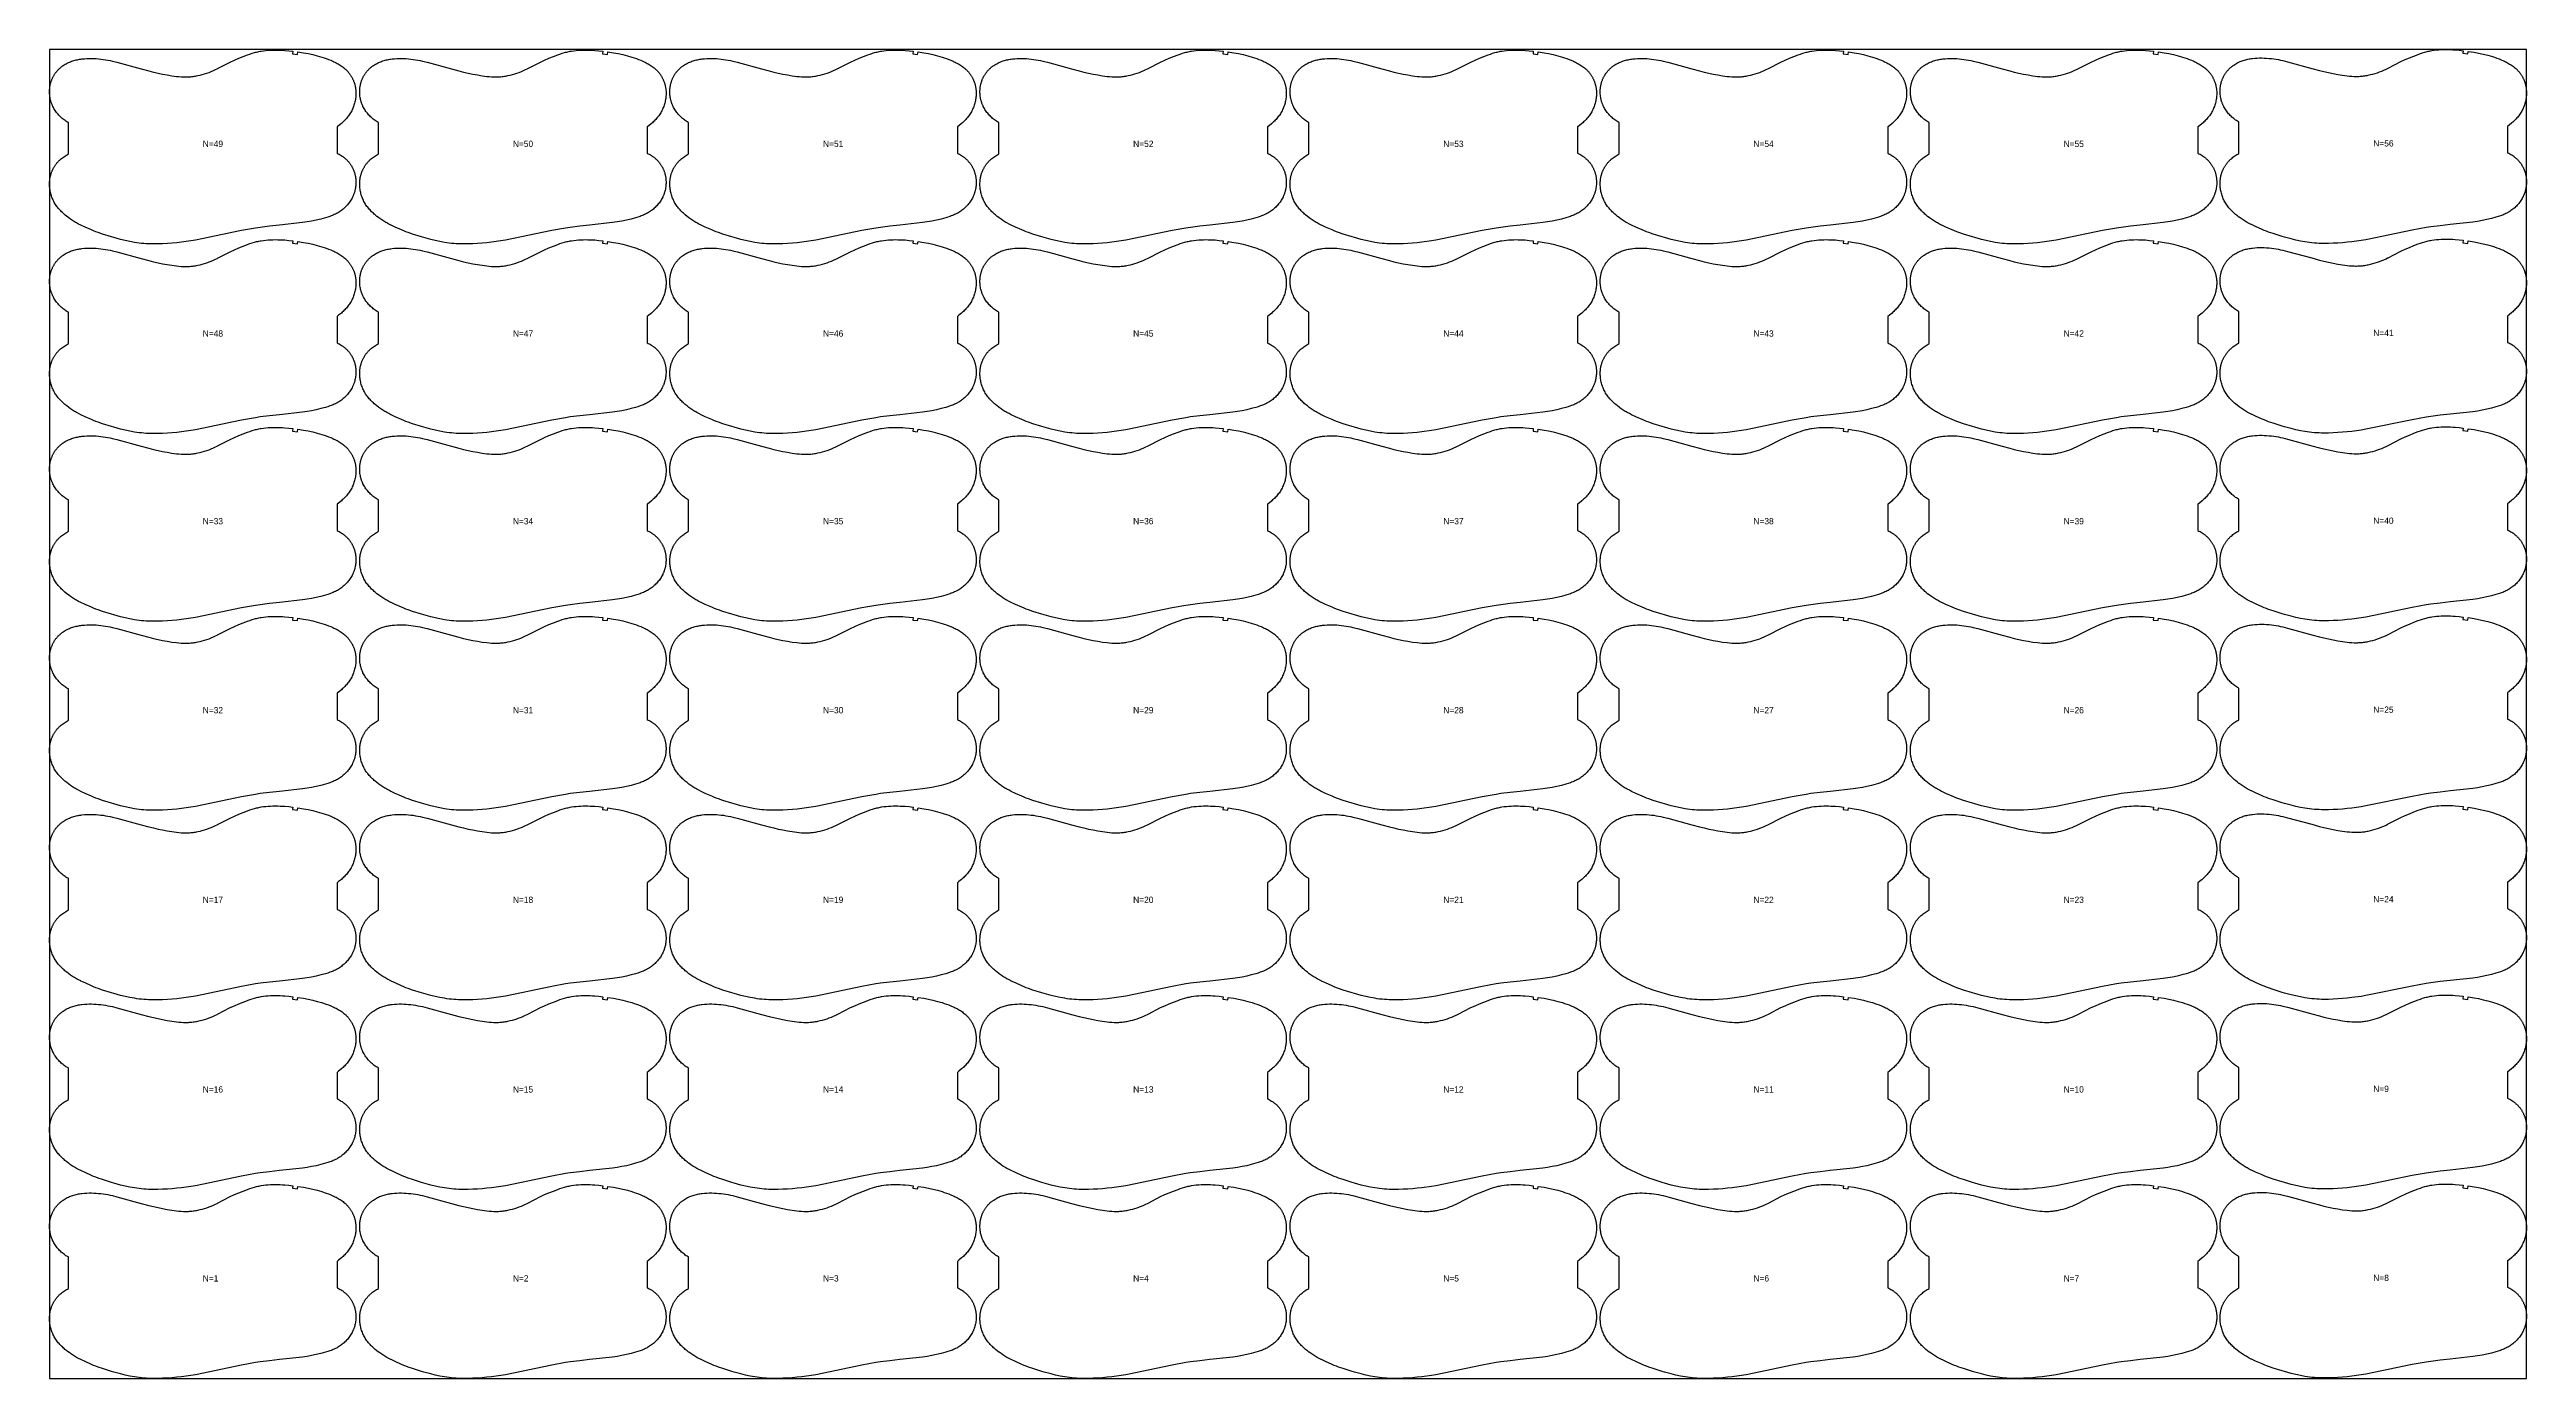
# Model space of a CAD drawing. Header units: inches. Extents: x 0 to 1973, y 0 to 1058.
import ezdxf

# ---------------------------------------------------------------- set-up
doc = ezdxf.new("R2010")
doc.units = ezdxf.units.IN

msp = doc.modelspace()

# ---------------------------------------------------------------- texts
at = {"layer": '1'}
for s, p in [('N=56', (1850.8609, 981.1268)), ('N=49', (122.4806, 980.7204)), ('N=50', (369.4406, 980.7204)), ('N=51', (616.4006, 980.7204)), ('N=52', (863.3606, 980.7204)), ('N=53', (1110.3206, 980.7204)), ('N=54', (1357.2806, 980.7204)), ('N=55', (1604.2406, 980.7204)), ('N=48', (122.4806, 829.7204)), ('N=47', (369.4406, 829.7204)), ('N=46', (616.4006, 829.7204)), ('N=45', (863.3606, 829.7204)), ('N=44', (1110.3206, 829.7204)), ('N=43', (1357.2806, 829.7204)), ('N=42', (1604.2406, 829.7204)), ('N=41', (1850.8609, 830.1268)), ('N=33', (122.4806, 680.2204)), ('N=34', (369.4406, 680.2204)), ('N=35', (616.4006, 680.2204)), ('N=36', (863.3606, 680.2204)), ('N=37', (1110.3206, 680.2204)), ('N=38', (1357.2806, 680.2204)), ('N=39', (1604.2406, 680.2204)), ('N=40', (1850.8609, 680.6268)), ('N=32', (122.4806, 529.7204)), ('N=31', (369.4406, 529.7204)), ('N=30', (616.4006, 529.7204)), ('N=29', (863.3606, 529.7204)), ('N=28', (1110.3206, 529.7204)), ('N=27', (1357.2806, 529.7204)), ('N=26', (1604.2406, 529.7204)), ('N=25', (1850.8609, 530.1268)), ('N=17', (122.4806, 378.7204)), ('N=18', (369.4406, 378.7204)), ('N=19', (616.4006, 378.7204)), ('N=20', (863.3606, 378.7204)), ('N=21', (1110.3206, 378.7204)), ('N=22', (1357.2806, 378.7204)), ('N=23', (1604.2406, 378.7204)), ('N=24', (1850.8609, 379.1268)), ('N=16', (122.4806, 227.7204)), ('N=15', (369.4406, 227.7204)), ('N=14', (616.4006, 227.7204)), ('N=13', (863.3606, 227.7204)), ('N=12', (1110.3206, 227.7204)), ('N=11', (1357.2806, 227.7204)), ('N=10', (1604.2406, 227.7204)), ('N=9', (1850.8609, 228.1268)), ('N=1', (122.4806, 77.2204)), ('N=2', (369.4406, 77.2204)), ('N=3', (616.4006, 77.2204)), ('N=4', (863.3606, 77.2204)), ('N=5', (1110.3206, 77.2204)), ('N=6', (1357.2806, 77.2204)), ('N=7', (1604.2406, 77.2204)), ('N=8', (1850.8609, 77.6268))]:
    msp.add_text(s, height=5, dxfattribs=at).set_placement(p)

# ---------------------------------------------------------------- linework, layer by layer
at = {"layer": '1'}
for points in [[(0.5, 0), (1972.8415, 0), (1972.8415, 1058.3472), (0.5, 1058.3472), (0.5, 0)], [(230.7094, 997.6757), (229.4612, 996.7188), (229.4612, 975.7491), (230.297, 975.346), (231.1288, 974.9112), (231.9461, 974.449), (232.7475, 973.9595), (233.5317, 973.4429), (233.917, 973.1745), (234.2975, 972.8995), (234.673, 972.6178), (235.0434, 972.3295), (235.4085, 972.0346), (235.7681, 971.7332), (236.1221, 971.4252), (236.4703, 971.1108), (236.8126, 970.7899), (237.1487, 970.4625), (237.4786, 970.1288), (237.8021, 969.7887), (238.119, 969.4426), (238.4293, 969.0904), (238.7329, 968.7324), (239.0296, 968.3687), (239.3193, 967.9993), (239.6019, 967.6245), (239.8773, 967.2444), (240.1454, 966.8591), (240.4061, 966.4688), (240.6592, 966.0736), (240.9047, 965.6735), (241.1424, 965.2689), (241.3721, 964.8597), (241.5939, 964.4462), (241.8076, 964.0284), (242.0131, 963.6066), (242.2105, 963.1809), (242.3996, 962.7515), (242.5806, 962.3186), (242.7534, 961.8822), (242.9179, 961.4427), (243.0742, 961.0001), (243.2222, 960.5546), (243.3619, 960.1065), (243.4932, 959.6558), (243.6163, 959.2028), (243.731, 958.7476), (243.8373, 958.2903), (243.9352, 957.8313), (244.0247, 957.3705), (244.1058, 956.9083), (244.1785, 956.4447), (244.2428, 955.9798), (244.2988, 955.5139), (244.3465, 955.0471), (244.3859, 954.5794), (244.417, 954.1112), (244.4399, 953.6424), (244.4612, 952.7038), (244.4499, 951.765), (244.4063, 950.8269), (244.3306, 949.8908), (244.223, 948.9578), (244.0837, 948.0291), (243.9125, 947.1058), (243.7096, 946.1891), (243.5963, 945.7337), (243.475, 945.2803), (243.3458, 944.8292), (243.2087, 944.3805), (243.0637, 943.9343), (242.9108, 943.4908), (242.75, 943.0502), (242.5812, 942.6125), (242.4046, 942.178), (242.2202, 941.7467), (242.0282, 941.3188), (241.8286, 940.8942), (241.4073, 940.0557), (240.9572, 939.232), (240.4794, 938.4238), (239.9747, 937.6319), (239.4442, 936.857), (238.8887, 936.0998), (238.3092, 935.3611), (237.7064, 934.6414), (237.0811, 933.9413), (236.4339, 933.2614), (235.7656, 932.6022), (235.0769, 931.9644), (234.3685, 931.3484), (233.6411, 930.7549), (232.8955, 930.1843), (232.1325, 929.637), (231.3532, 929.1132), (230.5584, 928.6131), (229.7491, 928.1371), (229.4612, 927.979), (228.9262, 927.6853), (228.0906, 927.2581), (227.2433, 926.8555), (226.3853, 926.4776), (225.5176, 926.1224), (224.6415, 925.7878), (223.758, 925.4714), (221.9736, 924.8846), (220.1735, 924.344), (216.5507, 923.3528), (212.9021, 922.4701), (209.228, 921.6941), (205.5314, 921.0345), (201.8162, 920.4947), (183.5961, 918.5), (175.6872, 917.6341), (168.2317, 916.7389), (164.5225, 916.1584), (153.441, 914.1356), (116.6734, 906.5098), (112.9694, 905.895), (105.5307, 904.8612), (101.7998, 904.4382), (98.0606, 904.0961), (94.3149, 903.8327), (90.5649, 903.6436), (86.8116, 903.53), (83.0563, 903.5), (81.1789, 903.5254), (79.3025, 903.5838), (77.4277, 903.6788), (75.5551, 903.8119), (73.6858, 903.9839), (71.8206, 904.1953), (69.9602, 904.4463), (68.105, 904.7344), (64.4107, 905.4085), (60.7388, 906.1935), (57.0883, 907.0725), (51.6962, 908.528), (49.849, 909.068), (42.6919, 911.3419), (39.1424, 912.5707), (37.3819, 913.2225), (35.6358, 913.9095), (33.906, 914.6359), (28.7742, 916.9585), (25.478, 918.5), (25.3704, 918.5503), (23.6886, 919.3839), (22.0326, 920.2645), (21.2169, 920.7271), (20.4098, 921.205), (18.8212, 922.2038), (17.2657, 923.2554), (15.7425, 924.3545), (15.5, 924.5404), (14.2517, 925.4973), (12.7983, 926.6862), (12.0873, 927.2992), (11.3879, 927.9253), (10.7008, 928.5649), (10.0266, 929.2186), (9.3663, 929.8868), (8.7214, 930.57), (8.0934, 931.2684), (7.484, 931.9825), (6.8947, 932.7126), (6.3273, 933.4591), (5.7832, 934.2223), (5.2642, 935.0025), (4.7715, 935.8), (4.3054, 936.6138), (3.8658, 937.4428), (3.4526, 938.2858), (3.066, 939.1418), (2.7056, 940.0095), (2.3717, 940.8878), (2.064, 941.7757), (1.7826, 942.672), (1.5279, 943.576), (1.3002, 944.4869), (1.1, 945.404), (0.9278, 946.3266), (0.7838, 947.2539), (0.6687, 948.1853), (0.5827, 949.1201), (0.5263, 950.0574), (0.5, 950.9961), (0.5044, 951.9351), (0.54, 952.8733), (0.6074, 953.8094), (0.6532, 954.2764), (0.7071, 954.7424), (0.7693, 955.2074), (0.8397, 955.6711), (0.9184, 956.1335), (1.0056, 956.5943), (1.1012, 957.0535), (1.2053, 957.5109), (1.3177, 957.9663), (1.4385, 958.4197), (1.5675, 958.8708), (1.7047, 959.3196), (1.85, 959.7658), (2.0034, 960.2094), (2.1649, 960.6501), (2.3343, 961.0879), (2.5116, 961.5227), (2.6967, 961.9541), (2.8897, 962.3823), (3.0904, 962.8068), (3.2988, 963.2278), (3.5148, 963.6449), (3.7383, 964.058), (3.9694, 964.4671), (4.2078, 964.8718), (4.4536, 965.2722), (4.7066, 965.6679), (4.9669, 966.059), (5.2342, 966.4451), (5.5085, 966.8261), (5.7898, 967.202), (6.078, 967.5724), (6.3729, 967.9374), (6.6746, 968.2966), (6.9829, 968.65), (7.2977, 968.9974), (7.6191, 969.3387), (7.9468, 969.6736), (8.2809, 970.0021), (8.621, 970.3242), (8.967, 970.6401), (9.3186, 970.9499), (10.0377, 971.5517), (10.7764, 972.1305), (11.5328, 972.6873), (12.305, 973.2232), (13.0911, 973.7391), (13.8892, 974.2359), (14.6975, 974.7147), (15.5, 975.1673), (15.5, 1000.1575), (15.2121, 1000.3155), (14.4028, 1000.7915), (13.608, 1001.2916), (12.8286, 1001.8154), (12.0657, 1002.3627), (11.3201, 1002.9333), (10.5927, 1003.5268), (9.8843, 1004.1428), (9.1955, 1004.7806), (8.5272, 1005.4398), (7.8801, 1006.1197), (7.2547, 1006.8198), (6.652, 1007.5395), (6.0724, 1008.2782), (5.517, 1009.0354), (4.9864, 1009.8103), (4.4817, 1010.6023), (4.0039, 1011.4104), (3.5539, 1012.2341), (3.1325, 1013.0726), (2.933, 1013.4972), (2.7409, 1013.9251), (2.5565, 1014.3564), (2.3799, 1014.7909), (2.2112, 1015.2286), (2.0504, 1015.6692), (1.8974, 1016.1127), (1.7524, 1016.5589), (1.6153, 1017.0076), (1.4861, 1017.4587), (1.3649, 1017.9121), (1.2515, 1018.3675), (1.0486, 1019.2842), (0.8775, 1020.2075), (0.7381, 1021.1362), (0.6306, 1022.0692), (0.5549, 1023.0053), (0.5113, 1023.9434), (0.5, 1024.8822), (0.5213, 1025.8208), (0.5442, 1026.2896), (0.5753, 1026.7578), (0.6147, 1027.2255), (0.6623, 1027.6923), (0.7183, 1028.1582), (0.7826, 1028.6231), (0.8553, 1029.0867), (0.9364, 1029.5489), (1.0259, 1030.0097), (1.1239, 1030.4687), (1.2302, 1030.926), (1.3449, 1031.3812), (1.4679, 1031.8342), (1.5993, 1032.2849), (1.739, 1032.733), (1.887, 1033.1785), (2.0433, 1033.6211), (2.2078, 1034.0606), (2.3805, 1034.497), (2.5615, 1034.9299), (2.7507, 1035.3593), (2.9481, 1035.785), (3.1536, 1036.2068), (3.3672, 1036.6246), (3.589, 1037.0381), (3.8188, 1037.4473), (4.0565, 1037.8519), (4.3019, 1038.252), (4.555, 1038.6472), (4.8157, 1039.0375), (5.0838, 1039.4228), (5.3592, 1039.8029), (5.6419, 1040.1777), (5.9316, 1040.5471), (6.2283, 1040.9108), (6.5318, 1041.2688), (6.8422, 1041.621), (7.1591, 1041.9671), (7.4826, 1042.3072), (7.8124, 1042.6409), (8.1486, 1042.9683), (8.4908, 1043.2892), (8.8391, 1043.6037), (9.1931, 1043.9116), (9.5527, 1044.213), (9.9178, 1044.5079), (10.2882, 1044.7962), (10.6637, 1045.0779), (11.0442, 1045.3529), (11.4294, 1045.6213), (12.2137, 1046.1379), (13.0151, 1046.6274), (13.8323, 1047.0896), (14.6641, 1047.5244), (15.5094, 1047.932), (16.3672, 1048.3127), (17.2363, 1048.6667), (18.1158, 1048.9944), (19.0046, 1049.2961), (19.9017, 1049.572), (20.8061, 1049.8225), (21.7167, 1050.0481), (22.6329, 1050.2498), (23.5539, 1050.429), (24.4792, 1050.5868), (25.4081, 1050.7246), (26.3399, 1050.8436), (28.2096, 1051.0304), (30.0837, 1051.1558), (31.96, 1051.2225), (33.837, 1051.2314), (35.7132, 1051.1839), (37.5873, 1051.0813), (39.4582, 1050.9276), (41.3252, 1050.7269), (43.1875, 1050.4837), (45.0443, 1050.2012), (46.8944, 1049.8798), (48.7369, 1049.5186), (50.5706, 1049.117), (54.2123, 1048.205), (73.5183, 1042.9409), (79.5721, 1041.2902), (83.218, 1040.3913), (86.8799, 1039.5601), (90.5578, 1038.8029), (94.2494, 1038.1163), (97.9534, 1037.5026), (101.6739, 1036.9963), (103.5418, 1036.7976), (105.4138, 1036.647), (107.2886, 1036.5549), (108.2265, 1036.5342), (109.1646, 1036.532), (110.1027, 1036.5495), (111.0403, 1036.5866), (111.9772, 1036.6428), (112.9129, 1036.7178), (113.8471, 1036.8112), (114.7793, 1036.9227), (115.7093, 1037.0519), (116.6367, 1037.1983), (117.561, 1037.3617), (118.4822, 1037.5415), (120.3146, 1037.9486), (122.133, 1038.4158), (123.9364, 1038.9395), (125.7236, 1039.5163), (127.4927, 1040.146), (129.2416, 1040.8287), (130.9681, 1041.5644), (132.6716, 1042.3514), (133.8724, 1042.9409), (134.3566, 1043.1786), (144.3837, 1048.3141), (147.791, 1049.8911), (151.24, 1051.3764), (154.7192, 1052.7877), (158.2312, 1054.117), (160.0018, 1054.7446), (161.7843, 1055.336), (163.5811, 1055.8787), (164.4855, 1056.128), (165.3943, 1056.3605), (166.3077, 1056.5751), (167.2252, 1056.7719), (168.1466, 1056.9513), (169.0713, 1057.1138), (170.929, 1057.39), (172.7948, 1057.6041), (174.6657, 1057.7603), (176.54, 1057.8644), (178.4166, 1057.9225), (180.2943, 1057.9409), (182.1719, 1057.9245), (184.0487, 1057.8737), (185.9241, 1057.7879), (187.7972, 1057.6663), (190.9864, 1057.3795), (194.1685, 1057.0149), (193.9226, 1055.0301), (197.8516, 1054.5084), (198.1337, 1056.4884), (202.6922, 1055.7713), (206.3812, 1055.0712), (210.0473, 1054.2599), (213.6864, 1053.3362), (217.2943, 1052.2957), (219.0849, 1051.729), (220.8631, 1051.1258), (222.6257, 1050.4798), (224.3692, 1049.7849), (226.0898, 1049.0354), (226.9403, 1048.6387), (227.7835, 1048.2266), (228.6188, 1047.7987), (229.4457, 1047.3544), (230.2636, 1046.8931), (231.072, 1046.4143), (231.8701, 1045.9175), (232.6562, 1045.4016), (233.4283, 1044.8657), (234.1847, 1044.3089), (234.9234, 1043.7301), (235.6425, 1043.1283), (235.9941, 1042.8185), (236.3401, 1042.5026), (236.6803, 1042.1805), (237.0143, 1041.852), (237.3421, 1041.5171), (237.6634, 1041.1758), (237.9783, 1040.8284), (238.2866, 1040.475), (238.5882, 1040.1158), (238.8832, 1039.7509), (239.1713, 1039.3804), (239.4526, 1039.0045), (239.727, 1038.6235), (239.9943, 1038.2374), (240.2545, 1037.8463), (240.5075, 1037.4506), (240.7533, 1037.0502), (240.9918, 1036.6455), (241.2228, 1036.2364), (241.4464, 1035.8233), (241.6624, 1035.4062), (241.8708, 1034.9852), (242.0715, 1034.5607), (242.2644, 1034.1325), (242.4496, 1033.7011), (242.6269, 1033.2663), (242.7963, 1032.8285), (242.9577, 1032.3878), (243.1111, 1031.9442), (243.2565, 1031.498), (243.3937, 1031.0492), (243.5227, 1030.5981), (243.6434, 1030.1447), (243.7558, 1029.6893), (243.8599, 1029.2319), (243.9556, 1028.7727), (244.0427, 1028.3119), (244.1215, 1027.8495), (244.1919, 1027.3858), (244.254, 1026.9208), (244.3079, 1026.4548), (244.3537, 1025.9878), (244.4211, 1025.0517), (244.4567, 1024.1135), (244.4612, 1023.1745), (244.4349, 1022.2358), (244.3785, 1021.2985), (244.2925, 1020.3637), (244.1773, 1019.4323), (244.0334, 1018.505), (243.8611, 1017.5824), (243.661, 1016.6653), (243.4333, 1015.7544), (243.1786, 1014.8504), (242.8972, 1013.9541), (242.5895, 1013.0662), (242.2555, 1012.1879), (241.8952, 1011.3202), (241.5085, 1010.4642), (241.0954, 1009.6212), (240.6558, 1008.7922), (240.1897, 1007.9784), (239.697, 1007.1809), (239.1779, 1006.4007), (238.6339, 1005.6375), (238.0664, 1004.891), (237.4772, 1004.1609), (236.8677, 1003.4468), (236.2398, 1002.7484), (235.5948, 1002.0652), (234.9345, 1001.397), (234.2604, 1000.7433), (233.5732, 1000.1037), (232.8738, 999.4776), (230.7094, 997.6757)], [(477.6694, 997.6757), (476.4212, 996.7188), (476.4212, 975.7491), (477.257, 975.346), (478.0888, 974.9112), (478.9061, 974.449), (479.7075, 973.9595), (480.4917, 973.4429), (480.877, 973.1745), (481.2575, 972.8995), (481.633, 972.6178), (482.0034, 972.3295), (482.3685, 972.0346), (482.7281, 971.7332), (483.0821, 971.4252), (483.4303, 971.1108), (483.7726, 970.7899), (484.1087, 970.4625), (484.4386, 970.1288), (484.7621, 969.7887), (485.079, 969.4426), (485.3893, 969.0904), (485.6929, 968.7324), (485.9896, 968.3687), (486.2793, 967.9993), (486.5619, 967.6245), (486.8373, 967.2444), (487.1054, 966.8591), (487.3661, 966.4688), (487.6192, 966.0736), (487.8647, 965.6735), (488.1024, 965.2689), (488.3321, 964.8597), (488.5539, 964.4462), (488.7676, 964.0284), (488.9731, 963.6066), (489.1705, 963.1809), (489.3596, 962.7515), (489.5406, 962.3186), (489.7134, 961.8822), (489.8779, 961.4427), (490.0342, 961.0001), (490.1822, 960.5546), (490.3219, 960.1065), (490.4532, 959.6558), (490.5763, 959.2028), (490.691, 958.7476), (490.7973, 958.2903), (490.8952, 957.8313), (490.9847, 957.3705), (491.0658, 956.9083), (491.1385, 956.4447), (491.2028, 955.9798), (491.2588, 955.5139), (491.3065, 955.0471), (491.3459, 954.5794), (491.377, 954.1112), (491.3999, 953.6424), (491.4212, 952.7038), (491.4099, 951.765), (491.3663, 950.8269), (491.2906, 949.8908), (491.183, 948.9578), (491.0437, 948.0291), (490.8725, 947.1058), (490.6696, 946.1891), (490.5563, 945.7337), (490.435, 945.2803), (490.3058, 944.8292), (490.1687, 944.3805), (490.0237, 943.9343), (489.8708, 943.4908), (489.71, 943.0502), (489.5412, 942.6125), (489.3646, 942.178), (489.1802, 941.7467), (488.9882, 941.3188), (488.7886, 940.8942), (488.3673, 940.0557), (487.9172, 939.232), (487.4394, 938.4238), (486.9347, 937.6319), (486.4042, 936.857), (485.8487, 936.0998), (485.2692, 935.3611), (484.6664, 934.6414), (484.0411, 933.9413), (483.3939, 933.2614), (482.7256, 932.6022), (482.0369, 931.9644), (481.3285, 931.3484), (480.6011, 930.7549), (479.8555, 930.1843), (479.0925, 929.637), (478.3132, 929.1132), (477.5184, 928.6131), (476.7091, 928.1371), (476.4212, 927.979), (475.8862, 927.6853), (475.0506, 927.2581), (474.2033, 926.8555), (473.3453, 926.4776), (472.4776, 926.1224), (471.6015, 925.7878), (470.718, 925.4714), (468.9336, 924.8846), (467.1335, 924.344), (463.5107, 923.3528), (459.8621, 922.4701), (456.188, 921.6941), (452.4914, 921.0345), (448.7762, 920.4947), (430.5561, 918.5), (422.6472, 917.6341), (415.1917, 916.7389), (411.4825, 916.1584), (400.401, 914.1356), (363.6334, 906.5098), (359.9294, 905.895), (352.4907, 904.8612), (348.7598, 904.4382), (345.0206, 904.0961), (341.2749, 903.8327), (337.5249, 903.6436), (333.7716, 903.53), (330.0163, 903.5), (328.1389, 903.5254), (326.2625, 903.5838), (324.3877, 903.6788), (322.5151, 903.8119), (320.6458, 903.9839), (318.7806, 904.1953), (316.9202, 904.4463), (315.065, 904.7344), (311.3707, 905.4085), (307.6988, 906.1935), (304.0483, 907.0725), (298.6562, 908.528), (296.809, 909.068), (289.6519, 911.3419), (286.1024, 912.5707), (284.3419, 913.2225), (282.5958, 913.9095), (280.866, 914.6359), (275.7342, 916.9585), (272.438, 918.5), (272.3304, 918.5503), (270.6486, 919.3839), (268.9926, 920.2645), (268.1769, 920.7271), (267.3698, 921.205), (265.7812, 922.2038), (264.2257, 923.2554), (262.7025, 924.3545), (262.46, 924.5404), (261.2117, 925.4973), (259.7583, 926.6862), (259.0473, 927.2992), (258.3479, 927.9253), (257.6608, 928.5649), (256.9866, 929.2186), (256.3263, 929.8868), (255.6814, 930.57), (255.0534, 931.2684), (254.444, 931.9825), (253.8547, 932.7126), (253.2873, 933.4591), (252.7432, 934.2223), (252.2242, 935.0025), (251.7315, 935.8), (251.2654, 936.6138), (250.8258, 937.4428), (250.4126, 938.2858), (250.026, 939.1418), (249.6656, 940.0095), (249.3317, 940.8878), (249.024, 941.7757), (248.7426, 942.672), (248.4879, 943.576), (248.2602, 944.4869), (248.06, 945.404), (247.8878, 946.3266), (247.7438, 947.2539), (247.6287, 948.1853), (247.5427, 949.1201), (247.4863, 950.0574), (247.46, 950.9961), (247.4644, 951.9351), (247.5, 952.8733), (247.5674, 953.8094), (247.6132, 954.2764), (247.6671, 954.7424), (247.7293, 955.2074), (247.7997, 955.6711), (247.8784, 956.1335), (247.9656, 956.5943), (248.0612, 957.0535), (248.1653, 957.5109), (248.2777, 957.9663), (248.3985, 958.4197), (248.5275, 958.8708), (248.6647, 959.3196), (248.81, 959.7658), (248.9634, 960.2094), (249.1249, 960.6501), (249.2943, 961.0879), (249.4716, 961.5227), (249.6567, 961.9541), (249.8497, 962.3823), (250.0504, 962.8068), (250.2588, 963.2278), (250.4748, 963.6449), (250.6983, 964.058), (250.9294, 964.4671), (251.1678, 964.8718), (251.4136, 965.2722), (251.6666, 965.6679), (251.9269, 966.059), (252.1942, 966.4451), (252.4685, 966.8261), (252.7498, 967.202), (253.038, 967.5724), (253.3329, 967.9374), (253.6346, 968.2966), (253.9429, 968.65), (254.2577, 968.9974), (254.5791, 969.3387), (254.9068, 969.6736), (255.2409, 970.0021), (255.581, 970.3242), (255.927, 970.6401), (256.2786, 970.9499), (256.9977, 971.5517), (257.7364, 972.1305), (258.4928, 972.6873), (259.265, 973.2232), (260.0511, 973.7391), (260.8492, 974.2359), (261.6575, 974.7147), (262.46, 975.1673), (262.46, 1000.1575), (262.1721, 1000.3155), (261.3628, 1000.7915), (260.568, 1001.2916), (259.7886, 1001.8154), (259.0257, 1002.3627), (258.2801, 1002.9333), (257.5527, 1003.5268), (256.8443, 1004.1428), (256.1555, 1004.7806), (255.4872, 1005.4398), (254.8401, 1006.1197), (254.2147, 1006.8198), (253.612, 1007.5395), (253.0324, 1008.2782), (252.477, 1009.0354), (251.9464, 1009.8103), (251.4417, 1010.6023), (250.9639, 1011.4104), (250.5139, 1012.2341), (250.0925, 1013.0726), (249.893, 1013.4972), (249.7009, 1013.9251), (249.5165, 1014.3564), (249.3399, 1014.7909), (249.1712, 1015.2286), (249.0104, 1015.6692), (248.8574, 1016.1127), (248.7124, 1016.5589), (248.5753, 1017.0076), (248.4461, 1017.4587), (248.3249, 1017.9121), (248.2115, 1018.3675), (248.0086, 1019.2842), (247.8375, 1020.2075), (247.6981, 1021.1362), (247.5906, 1022.0692), (247.5149, 1023.0053), (247.4713, 1023.9434), (247.46, 1024.8822), (247.4813, 1025.8208), (247.5042, 1026.2896), (247.5353, 1026.7578), (247.5747, 1027.2255), (247.6223, 1027.6923), (247.6783, 1028.1582), (247.7426, 1028.6231), (247.8153, 1029.0867), (247.8964, 1029.5489), (247.9859, 1030.0097), (248.0839, 1030.4687), (248.1902, 1030.926), (248.3049, 1031.3812), (248.4279, 1031.8342), (248.5593, 1032.2849), (248.699, 1032.733), (248.847, 1033.1785), (249.0033, 1033.6211), (249.1678, 1034.0606), (249.3405, 1034.497), (249.5215, 1034.9299), (249.7107, 1035.3593), (249.9081, 1035.785), (250.1136, 1036.2068), (250.3272, 1036.6246), (250.549, 1037.0381), (250.7788, 1037.4473), (251.0165, 1037.8519), (251.2619, 1038.252), (251.515, 1038.6472), (251.7757, 1039.0375), (252.0438, 1039.4228), (252.3192, 1039.8029), (252.6019, 1040.1777), (252.8916, 1040.5471), (253.1883, 1040.9108), (253.4918, 1041.2688), (253.8022, 1041.621), (254.1191, 1041.9671), (254.4426, 1042.3072), (254.7724, 1042.6409), (255.1086, 1042.9683), (255.4508, 1043.2892), (255.7991, 1043.6037), (256.1531, 1043.9116), (256.5127, 1044.213), (256.8778, 1044.5079), (257.2482, 1044.7962), (257.6237, 1045.0779), (258.0042, 1045.3529), (258.3894, 1045.6213), (259.1737, 1046.1379), (259.9751, 1046.6274), (260.7923, 1047.0896), (261.6241, 1047.5244), (262.4694, 1047.932), (263.3272, 1048.3127), (264.1963, 1048.6667), (265.0758, 1048.9944), (265.9646, 1049.2961), (266.8617, 1049.572), (267.7661, 1049.8225), (268.6767, 1050.0481), (269.5929, 1050.2498), (270.5139, 1050.429), (271.4392, 1050.5868), (272.3681, 1050.7246), (273.2999, 1050.8436), (275.1696, 1051.0304), (277.0437, 1051.1558), (278.92, 1051.2225), (280.797, 1051.2314), (282.6732, 1051.1839), (284.5473, 1051.0813), (286.4182, 1050.9276), (288.2852, 1050.7269), (290.1475, 1050.4837), (292.0043, 1050.2012), (293.8544, 1049.8798), (295.6969, 1049.5186), (297.5306, 1049.117), (301.1723, 1048.205), (320.4783, 1042.9409), (326.5321, 1041.2902), (330.178, 1040.3913), (333.8399, 1039.5601), (337.5178, 1038.8029), (341.2094, 1038.1163), (344.9134, 1037.5026), (348.6339, 1036.9963), (350.5018, 1036.7976), (352.3738, 1036.647), (354.2486, 1036.5549), (355.1865, 1036.5342), (356.1246, 1036.532), (357.0627, 1036.5495), (358.0003, 1036.5866), (358.9372, 1036.6428), (359.8729, 1036.7178), (360.8071, 1036.8112), (361.7393, 1036.9227), (362.6693, 1037.0519), (363.5967, 1037.1983), (364.521, 1037.3617), (365.4422, 1037.5415), (367.2746, 1037.9486), (369.093, 1038.4158), (370.8964, 1038.9395), (372.6836, 1039.5163), (374.4527, 1040.146), (376.2016, 1040.8287), (377.9281, 1041.5644), (379.6316, 1042.3514), (380.8324, 1042.9409), (381.3166, 1043.1786), (391.3437, 1048.3141), (394.751, 1049.8911), (398.2, 1051.3764), (401.6792, 1052.7877), (405.1912, 1054.117), (406.9618, 1054.7446), (408.7443, 1055.336), (410.5411, 1055.8787), (411.4455, 1056.128), (412.3543, 1056.3605), (413.2677, 1056.5751), (414.1852, 1056.7719), (415.1066, 1056.9513), (416.0313, 1057.1138), (417.889, 1057.39), (419.7548, 1057.6041), (421.6257, 1057.7603), (423.5, 1057.8644), (425.3766, 1057.9225), (427.2543, 1057.9409), (429.1319, 1057.9245), (431.0087, 1057.8737), (432.8841, 1057.7879), (434.7572, 1057.6663), (437.9464, 1057.3795), (441.1285, 1057.0149), (440.8826, 1055.0301), (444.8116, 1054.5084), (445.0937, 1056.4884), (449.6522, 1055.7713), (453.3412, 1055.0712), (457.0073, 1054.2599), (460.6464, 1053.3362), (464.2543, 1052.2957), (466.0449, 1051.729), (467.8231, 1051.1258), (469.5857, 1050.4798), (471.3292, 1049.7849), (473.0498, 1049.0354), (473.9003, 1048.6387), (474.7435, 1048.2266), (475.5788, 1047.7987), (476.4057, 1047.3544), (477.2236, 1046.8931), (478.032, 1046.4143), (478.8301, 1045.9175), (479.6162, 1045.4016), (480.3883, 1044.8657), (481.1447, 1044.3089), (481.8834, 1043.7301), (482.6025, 1043.1283), (482.9541, 1042.8185), (483.3001, 1042.5026), (483.6403, 1042.1805), (483.9743, 1041.852), (484.3021, 1041.5171), (484.6234, 1041.1758), (484.9383, 1040.8284), (485.2466, 1040.475), (485.5482, 1040.1158), (485.8432, 1039.7509), (486.1313, 1039.3804), (486.4126, 1039.0045), (486.687, 1038.6235), (486.9543, 1038.2374), (487.2145, 1037.8463), (487.4675, 1037.4506), (487.7133, 1037.0502), (487.9518, 1036.6455), (488.1828, 1036.2364), (488.4064, 1035.8233), (488.6224, 1035.4062), (488.8308, 1034.9852), (489.0315, 1034.5607), (489.2244, 1034.1325), (489.4096, 1033.7011), (489.5869, 1033.2663), (489.7563, 1032.8285), (489.9177, 1032.3878), (490.0711, 1031.9442), (490.2165, 1031.498), (490.3537, 1031.0492), (490.4827, 1030.5981), (490.6034, 1030.1447), (490.7158, 1029.6893), (490.8199, 1029.2319), (490.9156, 1028.7727), (491.0027, 1028.3119), (491.0815, 1027.8495), (491.1519, 1027.3858), (491.214, 1026.9208), (491.2679, 1026.4548), (491.3137, 1025.9878), (491.3811, 1025.0517), (491.4167, 1024.1135), (491.4212, 1023.1745), (491.3949, 1022.2358), (491.3385, 1021.2985), (491.2525, 1020.3637), (491.1373, 1019.4323), (490.9934, 1018.505), (490.8211, 1017.5824), (490.621, 1016.6653), (490.3933, 1015.7544), (490.1386, 1014.8504), (489.8572, 1013.9541), (489.5495, 1013.0662), (489.2155, 1012.1879), (488.8552, 1011.3202), (488.4685, 1010.4642), (488.0554, 1009.6212), (487.6158, 1008.7922), (487.1497, 1007.9784), (486.657, 1007.1809), (486.1379, 1006.4007), (485.5939, 1005.6375), (485.0264, 1004.891), (484.4372, 1004.1609), (483.8277, 1003.4468), (483.1998, 1002.7484), (482.5548, 1002.0652), (481.8945, 1001.397), (481.2204, 1000.7433), (480.5332, 1000.1037), (479.8338, 999.4776), (477.6694, 997.6757)], [(724.6294, 997.6757), (723.3812, 996.7188), (723.3812, 975.7491), (724.217, 975.346), (725.0488, 974.9112), (725.8661, 974.449), (726.6675, 973.9595), (727.4517, 973.4429), (727.837, 973.1745), (728.2175, 972.8995), (728.593, 972.6178), (728.9634, 972.3295), (729.3285, 972.0346), (729.6881, 971.7332), (730.0421, 971.4252), (730.3903, 971.1108), (730.7326, 970.7899), (731.0687, 970.4625), (731.3986, 970.1288), (731.7221, 969.7887), (732.039, 969.4426), (732.3493, 969.0904), (732.6529, 968.7324), (732.9496, 968.3687), (733.2393, 967.9993), (733.5219, 967.6245), (733.7973, 967.2444), (734.0654, 966.8591), (734.3261, 966.4688), (734.5792, 966.0736), (734.8247, 965.6735), (735.0624, 965.2689), (735.2921, 964.8597), (735.5139, 964.4462), (735.7276, 964.0284), (735.9331, 963.6066), (736.1305, 963.1809), (736.3196, 962.7515), (736.5006, 962.3186), (736.6734, 961.8822), (736.8379, 961.4427), (736.9942, 961.0001), (737.1422, 960.5546), (737.2819, 960.1065), (737.4132, 959.6558), (737.5363, 959.2028), (737.651, 958.7476), (737.7573, 958.2903), (737.8552, 957.8313), (737.9447, 957.3705), (738.0258, 956.9083), (738.0985, 956.4447), (738.1628, 955.9798), (738.2188, 955.5139), (738.2665, 955.0471), (738.3059, 954.5794), (738.337, 954.1112), (738.3599, 953.6424), (738.3812, 952.7038), (738.3699, 951.765), (738.3263, 950.8269), (738.2506, 949.8908), (738.143, 948.9578), (738.0037, 948.0291), (737.8325, 947.1058), (737.6296, 946.1891), (737.5163, 945.7337), (737.395, 945.2803), (737.2658, 944.8292), (737.1287, 944.3805), (736.9837, 943.9343), (736.8308, 943.4908), (736.67, 943.0502), (736.5012, 942.6125), (736.3246, 942.178), (736.1402, 941.7467), (735.9482, 941.3188), (735.7486, 940.8942), (735.3273, 940.0557), (734.8772, 939.232), (734.3994, 938.4238), (733.8947, 937.6319), (733.3642, 936.857), (732.8087, 936.0998), (732.2292, 935.3611), (731.6264, 934.6414), (731.0011, 933.9413), (730.3539, 933.2614), (729.6856, 932.6022), (728.9969, 931.9644), (728.2885, 931.3484), (727.5611, 930.7549), (726.8155, 930.1843), (726.0525, 929.637), (725.2732, 929.1132), (724.4784, 928.6131), (723.6691, 928.1371), (723.3812, 927.979), (722.8462, 927.6853), (722.0106, 927.2581), (721.1633, 926.8555), (720.3053, 926.4776), (719.4376, 926.1224), (718.5615, 925.7878), (717.678, 925.4714), (715.8936, 924.8846), (714.0935, 924.344), (710.4707, 923.3528), (706.8221, 922.4701), (703.148, 921.6941), (699.4514, 921.0345), (695.7362, 920.4947), (677.5161, 918.5), (669.6072, 917.6341), (662.1517, 916.7389), (658.4425, 916.1584), (647.361, 914.1356), (610.5934, 906.5098), (606.8894, 905.895), (599.4507, 904.8612), (595.7198, 904.4382), (591.9806, 904.0961), (588.2349, 903.8327), (584.4849, 903.6436), (580.7316, 903.53), (576.9763, 903.5), (575.0989, 903.5254), (573.2225, 903.5838), (571.3477, 903.6788), (569.4751, 903.8119), (567.6058, 903.9839), (565.7406, 904.1953), (563.8802, 904.4463), (562.025, 904.7344), (558.3307, 905.4085), (554.6588, 906.1935), (551.0083, 907.0725), (545.6162, 908.528), (543.769, 909.068), (536.6119, 911.3419), (533.0624, 912.5707), (531.3019, 913.2225), (529.5558, 913.9095), (527.826, 914.6359), (522.6942, 916.9585), (519.398, 918.5), (519.2904, 918.5503), (517.6086, 919.3839), (515.9526, 920.2645), (515.1369, 920.7271), (514.3298, 921.205), (512.7412, 922.2038), (511.1857, 923.2554), (509.6625, 924.3545), (509.42, 924.5404), (508.1717, 925.4973), (506.7183, 926.6862), (506.0073, 927.2992), (505.3079, 927.9253), (504.6208, 928.5649), (503.9466, 929.2186), (503.2863, 929.8868), (502.6414, 930.57), (502.0134, 931.2684), (501.404, 931.9825), (500.8147, 932.7126), (500.2473, 933.4591), (499.7032, 934.2223), (499.1842, 935.0025), (498.6915, 935.8), (498.2254, 936.6138), (497.7858, 937.4428), (497.3726, 938.2858), (496.986, 939.1418), (496.6256, 940.0095), (496.2917, 940.8878), (495.984, 941.7757), (495.7026, 942.672), (495.4479, 943.576), (495.2202, 944.4869), (495.02, 945.404), (494.8478, 946.3266), (494.7038, 947.2539), (494.5887, 948.1853), (494.5027, 949.1201), (494.4463, 950.0574), (494.42, 950.9961), (494.4244, 951.9351), (494.46, 952.8733), (494.5274, 953.8094), (494.5732, 954.2764), (494.6271, 954.7424), (494.6893, 955.2074), (494.7597, 955.6711), (494.8384, 956.1335), (494.9256, 956.5943), (495.0212, 957.0535), (495.1253, 957.5109), (495.2377, 957.9663), (495.3585, 958.4197), (495.4875, 958.8708), (495.6247, 959.3196), (495.77, 959.7658), (495.9234, 960.2094), (496.0849, 960.6501), (496.2543, 961.0879), (496.4316, 961.5227), (496.6167, 961.9541), (496.8097, 962.3823), (497.0104, 962.8068), (497.2188, 963.2278), (497.4348, 963.6449), (497.6583, 964.058), (497.8894, 964.4671), (498.1278, 964.8718), (498.3736, 965.2722), (498.6266, 965.6679), (498.8869, 966.059), (499.1542, 966.4451), (499.4285, 966.8261), (499.7098, 967.202), (499.998, 967.5724), (500.2929, 967.9374), (500.5946, 968.2966), (500.9029, 968.65), (501.2177, 968.9974), (501.5391, 969.3387), (501.8668, 969.6736), (502.2009, 970.0021), (502.541, 970.3242), (502.887, 970.6401), (503.2386, 970.9499), (503.9577, 971.5517), (504.6964, 972.1305), (505.4528, 972.6873), (506.225, 973.2232), (507.0111, 973.7391), (507.8092, 974.2359), (508.6175, 974.7147), (509.42, 975.1673), (509.42, 1000.1575), (509.1321, 1000.3155), (508.3228, 1000.7915), (507.528, 1001.2916), (506.7486, 1001.8154), (505.9857, 1002.3627), (505.2401, 1002.9333), (504.5127, 1003.5268), (503.8043, 1004.1428), (503.1155, 1004.7806), (502.4472, 1005.4398), (501.8001, 1006.1197), (501.1747, 1006.8198), (500.572, 1007.5395), (499.9924, 1008.2782), (499.437, 1009.0354), (498.9064, 1009.8103), (498.4017, 1010.6023), (497.9239, 1011.4104), (497.4739, 1012.2341), (497.0525, 1013.0726), (496.853, 1013.4972), (496.6609, 1013.9251), (496.4765, 1014.3564), (496.2999, 1014.7909), (496.1312, 1015.2286), (495.9704, 1015.6692), (495.8174, 1016.1127), (495.6724, 1016.5589), (495.5353, 1017.0076), (495.4061, 1017.4587), (495.2849, 1017.9121), (495.1715, 1018.3675), (494.9686, 1019.2842), (494.7975, 1020.2075), (494.6581, 1021.1362), (494.5506, 1022.0692), (494.4749, 1023.0053), (494.4313, 1023.9434), (494.42, 1024.8822), (494.4413, 1025.8208), (494.4642, 1026.2896), (494.4953, 1026.7578), (494.5347, 1027.2255), (494.5823, 1027.6923), (494.6383, 1028.1582), (494.7026, 1028.6231), (494.7753, 1029.0867), (494.8564, 1029.5489), (494.9459, 1030.0097), (495.0439, 1030.4687), (495.1502, 1030.926), (495.2649, 1031.3812), (495.3879, 1031.8342), (495.5193, 1032.2849), (495.659, 1032.733), (495.807, 1033.1785), (495.9633, 1033.6211), (496.1278, 1034.0606), (496.3005, 1034.497), (496.4815, 1034.9299), (496.6707, 1035.3593), (496.8681, 1035.785), (497.0736, 1036.2068), (497.2872, 1036.6246), (497.509, 1037.0381), (497.7388, 1037.4473), (497.9765, 1037.8519), (498.2219, 1038.252), (498.475, 1038.6472), (498.7357, 1039.0375), (499.0038, 1039.4228), (499.2792, 1039.8029), (499.5619, 1040.1777), (499.8516, 1040.5471), (500.1483, 1040.9108), (500.4518, 1041.2688), (500.7622, 1041.621), (501.0791, 1041.9671), (501.4026, 1042.3072), (501.7324, 1042.6409), (502.0686, 1042.9683), (502.4108, 1043.2892), (502.7591, 1043.6037), (503.1131, 1043.9116), (503.4727, 1044.213), (503.8378, 1044.5079), (504.2082, 1044.7962), (504.5837, 1045.0779), (504.9642, 1045.3529), (505.3494, 1045.6213), (506.1337, 1046.1379), (506.9351, 1046.6274), (507.7523, 1047.0896), (508.5841, 1047.5244), (509.4294, 1047.932), (510.2872, 1048.3127), (511.1563, 1048.6667), (512.0358, 1048.9944), (512.9246, 1049.2961), (513.8217, 1049.572), (514.7261, 1049.8225), (515.6367, 1050.0481), (516.5529, 1050.2498), (517.4739, 1050.429), (518.3992, 1050.5868), (519.3281, 1050.7246), (520.2599, 1050.8436), (522.1296, 1051.0304), (524.0037, 1051.1558), (525.88, 1051.2225), (527.757, 1051.2314), (529.6332, 1051.1839), (531.5073, 1051.0813), (533.3782, 1050.9276), (535.2452, 1050.7269), (537.1075, 1050.4837), (538.9643, 1050.2012), (540.8144, 1049.8798), (542.6569, 1049.5186), (544.4906, 1049.117), (548.1323, 1048.205), (567.4383, 1042.9409), (573.4921, 1041.2902), (577.138, 1040.3913), (580.7999, 1039.5601), (584.4778, 1038.8029), (588.1694, 1038.1163), (591.8734, 1037.5026), (595.5939, 1036.9963), (597.4618, 1036.7976), (599.3338, 1036.647), (601.2086, 1036.5549), (602.1465, 1036.5342), (603.0846, 1036.532), (604.0227, 1036.5495), (604.9603, 1036.5866), (605.8972, 1036.6428), (606.8329, 1036.7178), (607.7671, 1036.8112), (608.6993, 1036.9227), (609.6293, 1037.0519), (610.5567, 1037.1983), (611.481, 1037.3617), (612.4022, 1037.5415), (614.2346, 1037.9486), (616.053, 1038.4158), (617.8564, 1038.9395), (619.6436, 1039.5163), (621.4127, 1040.146), (623.1616, 1040.8287), (624.8881, 1041.5644), (626.5916, 1042.3514), (627.7924, 1042.9409), (628.2766, 1043.1786), (638.3037, 1048.3141), (641.711, 1049.8911), (645.16, 1051.3764), (648.6392, 1052.7877), (652.1512, 1054.117), (653.9218, 1054.7446), (655.7043, 1055.336), (657.5011, 1055.8787), (658.4055, 1056.128), (659.3143, 1056.3605), (660.2277, 1056.5751), (661.1452, 1056.7719), (662.0666, 1056.9513), (662.9913, 1057.1138), (664.849, 1057.39), (666.7148, 1057.6041), (668.5857, 1057.7603), (670.46, 1057.8644), (672.3366, 1057.9225), (674.2143, 1057.9409), (676.0919, 1057.9245), (677.9687, 1057.8737), (679.8441, 1057.7879), (681.7172, 1057.6663), (684.9064, 1057.3795), (688.0885, 1057.0149), (687.8426, 1055.0301), (691.7716, 1054.5084), (692.0537, 1056.4884), (696.6122, 1055.7713), (700.3012, 1055.0712), (703.9673, 1054.2599), (707.6064, 1053.3362), (711.2143, 1052.2957), (713.0049, 1051.729), (714.7831, 1051.1258), (716.5457, 1050.4798), (718.2892, 1049.7849), (720.0098, 1049.0354), (720.8603, 1048.6387), (721.7035, 1048.2266), (722.5388, 1047.7987), (723.3657, 1047.3544), (724.1836, 1046.8931), (724.992, 1046.4143), (725.7901, 1045.9175), (726.5762, 1045.4016), (727.3483, 1044.8657), (728.1047, 1044.3089), (728.8434, 1043.7301), (729.5625, 1043.1283), (729.9141, 1042.8185), (730.2601, 1042.5026), (730.6003, 1042.1805), (730.9343, 1041.852), (731.2621, 1041.5171), (731.5834, 1041.1758), (731.8983, 1040.8284), (732.2066, 1040.475), (732.5082, 1040.1158), (732.8032, 1039.7509), (733.0913, 1039.3804), (733.3726, 1039.0045), (733.647, 1038.6235), (733.9143, 1038.2374), (734.1745, 1037.8463), (734.4275, 1037.4506), (734.6733, 1037.0502), (734.9118, 1036.6455), (735.1428, 1036.2364), (735.3664, 1035.8233), (735.5824, 1035.4062), (735.7908, 1034.9852), (735.9915, 1034.5607), (736.1844, 1034.1325), (736.3696, 1033.7011), (736.5469, 1033.2663), (736.7163, 1032.8285), (736.8777, 1032.3878), (737.0311, 1031.9442), (737.1765, 1031.498), (737.3137, 1031.0492), (737.4427, 1030.5981), (737.5634, 1030.1447), (737.6758, 1029.6893), (737.7799, 1029.2319), (737.8756, 1028.7727), (737.9627, 1028.3119), (738.0415, 1027.8495), (738.1119, 1027.3858), (738.174, 1026.9208), (738.2279, 1026.4548), (738.2737, 1025.9878), (738.3411, 1025.0517), (738.3767, 1024.1135), (738.3812, 1023.1745), (738.3549, 1022.2358), (738.2985, 1021.2985), (738.2125, 1020.3637), (738.0973, 1019.4323), (737.9534, 1018.505), (737.7811, 1017.5824), (737.581, 1016.6653), (737.3533, 1015.7544), (737.0986, 1014.8504), (736.8172, 1013.9541), (736.5095, 1013.0662), (736.1755, 1012.1879), (735.8152, 1011.3202), (735.4285, 1010.4642), (735.0154, 1009.6212), (734.5758, 1008.7922), (734.1097, 1007.9784), (733.617, 1007.1809), (733.0979, 1006.4007), (732.5539, 1005.6375), (731.9864, 1004.891), (731.3972, 1004.1609), (730.7877, 1003.4468), (730.1598, 1002.7484), (729.5148, 1002.0652), (728.8545, 1001.397), (728.1804, 1000.7433), (727.4932, 1000.1037), (726.7938, 999.4776), (724.6294, 997.6757)], [(971.5894, 997.6757), (970.3412, 996.7188), (970.3412, 975.7491), (971.177, 975.346), (972.0088, 974.9112), (972.8261, 974.449), (973.6275, 973.9595), (974.4117, 973.4429), (974.797, 973.1745), (975.1775, 972.8995), (975.553, 972.6178), (975.9234, 972.3295), (976.2885, 972.0346), (976.6481, 971.7332), (977.0021, 971.4252), (977.3503, 971.1108), (977.6926, 970.7899), (978.0287, 970.4625), (978.3586, 970.1288), (978.6821, 969.7887), (978.999, 969.4426), (979.3093, 969.0904), (979.6129, 968.7324), (979.9096, 968.3687), (980.1993, 967.9993), (980.4819, 967.6245), (980.7573, 967.2444), (981.0254, 966.8591), (981.2861, 966.4688), (981.5392, 966.0736), (981.7847, 965.6735), (982.0224, 965.2689), (982.2521, 964.8597), (982.4739, 964.4462), (982.6876, 964.0284), (982.8931, 963.6066), (983.0905, 963.1809), (983.2796, 962.7515), (983.4606, 962.3186), (983.6334, 961.8822), (983.7979, 961.4427), (983.9542, 961.0001), (984.1022, 960.5546), (984.2419, 960.1065), (984.3732, 959.6558), (984.4963, 959.2028), (984.611, 958.7476), (984.7173, 958.2903), (984.8152, 957.8313), (984.9047, 957.3705), (984.9858, 956.9083), (985.0585, 956.4447), (985.1228, 955.9798), (985.1788, 955.5139), (985.2265, 955.0471), (985.2659, 954.5794), (985.297, 954.1112), (985.3199, 953.6424), (985.3412, 952.7038), (985.3299, 951.765), (985.2863, 950.8269), (985.2106, 949.8908), (985.103, 948.9578), (984.9637, 948.0291), (984.7925, 947.1058), (984.5896, 946.1891), (984.4763, 945.7337), (984.355, 945.2803), (984.2258, 944.8292), (984.0887, 944.3805), (983.9437, 943.9343), (983.7908, 943.4908), (983.63, 943.0502), (983.4612, 942.6125), (983.2846, 942.178), (983.1002, 941.7467), (982.9082, 941.3188), (982.7086, 940.8942), (982.2873, 940.0557), (981.8372, 939.232), (981.3594, 938.4238), (980.8547, 937.6319), (980.3242, 936.857), (979.7687, 936.0998), (979.1892, 935.3611), (978.5864, 934.6414), (977.9611, 933.9413), (977.3139, 933.2614), (976.6456, 932.6022), (975.9569, 931.9644), (975.2485, 931.3484), (974.5211, 930.7549), (973.7755, 930.1843), (973.0125, 929.637), (972.2332, 929.1132), (971.4384, 928.6131), (970.6291, 928.1371), (970.3412, 927.979), (969.8062, 927.6853), (968.9706, 927.2581), (968.1233, 926.8555), (967.2653, 926.4776), (966.3976, 926.1224), (965.5215, 925.7878), (964.638, 925.4714), (962.8536, 924.8846), (961.0535, 924.344), (957.4307, 923.3528), (953.7821, 922.4701), (950.108, 921.6941), (946.4114, 921.0345), (942.6962, 920.4947), (924.4761, 918.5), (916.5672, 917.6341), (909.1117, 916.7389), (905.4025, 916.1584), (894.321, 914.1356), (857.5534, 906.5098), (853.8494, 905.895), (846.4107, 904.8612), (842.6798, 904.4382), (838.9406, 904.0961), (835.1949, 903.8327), (831.4449, 903.6436), (827.6916, 903.53), (823.9363, 903.5), (822.0589, 903.5254), (820.1825, 903.5838), (818.3077, 903.6788), (816.4351, 903.8119), (814.5658, 903.9839), (812.7006, 904.1953), (810.8402, 904.4463), (808.985, 904.7344), (805.2907, 905.4085), (801.6188, 906.1935), (797.9683, 907.0725), (792.5762, 908.528), (790.729, 909.068), (783.5719, 911.3419), (780.0224, 912.5707), (778.2619, 913.2225), (776.5158, 913.9095), (774.786, 914.6359), (769.6542, 916.9585), (766.358, 918.5), (766.2504, 918.5503), (764.5686, 919.3839), (762.9126, 920.2645), (762.0969, 920.7271), (761.2898, 921.205), (759.7012, 922.2038), (758.1457, 923.2554), (756.6225, 924.3545), (756.38, 924.5404), (755.1317, 925.4973), (753.6783, 926.6862), (752.9673, 927.2992), (752.2679, 927.9253), (751.5808, 928.5649), (750.9066, 929.2186), (750.2463, 929.8868), (749.6014, 930.57), (748.9734, 931.2684), (748.364, 931.9825), (747.7747, 932.7126), (747.2073, 933.4591), (746.6632, 934.2223), (746.1442, 935.0025), (745.6515, 935.8), (745.1854, 936.6138), (744.7458, 937.4428), (744.3326, 938.2858), (743.946, 939.1418), (743.5856, 940.0095), (743.2517, 940.8878), (742.944, 941.7757), (742.6626, 942.672), (742.4079, 943.576), (742.1802, 944.4869), (741.98, 945.404), (741.8078, 946.3266), (741.6638, 947.2539), (741.5487, 948.1853), (741.4627, 949.1201), (741.4063, 950.0574), (741.38, 950.9961), (741.3844, 951.9351), (741.42, 952.8733), (741.4874, 953.8094), (741.5332, 954.2764), (741.5871, 954.7424), (741.6493, 955.2074), (741.7197, 955.6711), (741.7984, 956.1335), (741.8856, 956.5943), (741.9812, 957.0535), (742.0853, 957.5109), (742.1977, 957.9663), (742.3185, 958.4197), (742.4475, 958.8708), (742.5847, 959.3196), (742.73, 959.7658), (742.8834, 960.2094), (743.0449, 960.6501), (743.2143, 961.0879), (743.3916, 961.5227), (743.5767, 961.9541), (743.7697, 962.3823), (743.9704, 962.8068), (744.1788, 963.2278), (744.3948, 963.6449), (744.6183, 964.058), (744.8494, 964.4671), (745.0878, 964.8718), (745.3336, 965.2722), (745.5866, 965.6679), (745.8469, 966.059), (746.1142, 966.4451), (746.3885, 966.8261), (746.6698, 967.202), (746.958, 967.5724), (747.2529, 967.9374), (747.5546, 968.2966), (747.8629, 968.65), (748.1777, 968.9974), (748.4991, 969.3387), (748.8268, 969.6736), (749.1609, 970.0021), (749.501, 970.3242), (749.847, 970.6401), (750.1986, 970.9499), (750.9177, 971.5517), (751.6564, 972.1305), (752.4128, 972.6873), (753.185, 973.2232), (753.9711, 973.7391), (754.7692, 974.2359), (755.5775, 974.7147), (756.38, 975.1673), (756.38, 1000.1575), (756.0921, 1000.3155), (755.2828, 1000.7915), (754.488, 1001.2916), (753.7086, 1001.8154), (752.9457, 1002.3627), (752.2001, 1002.9333), (751.4727, 1003.5268), (750.7643, 1004.1428), (750.0755, 1004.7806), (749.4072, 1005.4398), (748.7601, 1006.1197), (748.1347, 1006.8198), (747.532, 1007.5395), (746.9524, 1008.2782), (746.397, 1009.0354), (745.8664, 1009.8103), (745.3617, 1010.6023), (744.8839, 1011.4104), (744.4339, 1012.2341), (744.0125, 1013.0726), (743.813, 1013.4972), (743.6209, 1013.9251), (743.4365, 1014.3564), (743.2599, 1014.7909), (743.0912, 1015.2286), (742.9304, 1015.6692), (742.7774, 1016.1127), (742.6324, 1016.5589), (742.4953, 1017.0076), (742.3661, 1017.4587), (742.2449, 1017.9121), (742.1315, 1018.3675), (741.9286, 1019.2842), (741.7575, 1020.2075), (741.6181, 1021.1362), (741.5106, 1022.0692), (741.4349, 1023.0053), (741.3913, 1023.9434), (741.38, 1024.8822), (741.4013, 1025.8208), (741.4242, 1026.2896), (741.4553, 1026.7578), (741.4947, 1027.2255), (741.5423, 1027.6923), (741.5983, 1028.1582), (741.6626, 1028.6231), (741.7353, 1029.0867), (741.8164, 1029.5489), (741.9059, 1030.0097), (742.0039, 1030.4687), (742.1102, 1030.926), (742.2249, 1031.3812), (742.3479, 1031.8342), (742.4793, 1032.2849), (742.619, 1032.733), (742.767, 1033.1785), (742.9233, 1033.6211), (743.0878, 1034.0606), (743.2605, 1034.497), (743.4415, 1034.9299), (743.6307, 1035.3593), (743.8281, 1035.785), (744.0336, 1036.2068), (744.2472, 1036.6246), (744.469, 1037.0381), (744.6988, 1037.4473), (744.9365, 1037.8519), (745.1819, 1038.252), (745.435, 1038.6472), (745.6957, 1039.0375), (745.9638, 1039.4228), (746.2392, 1039.8029), (746.5219, 1040.1777), (746.8116, 1040.5471), (747.1083, 1040.9108), (747.4118, 1041.2688), (747.7222, 1041.621), (748.0391, 1041.9671), (748.3626, 1042.3072), (748.6924, 1042.6409), (749.0286, 1042.9683), (749.3708, 1043.2892), (749.7191, 1043.6037), (750.0731, 1043.9116), (750.4327, 1044.213), (750.7978, 1044.5079), (751.1682, 1044.7962), (751.5437, 1045.0779), (751.9242, 1045.3529), (752.3094, 1045.6213), (753.0937, 1046.1379), (753.8951, 1046.6274), (754.7123, 1047.0896), (755.5441, 1047.5244), (756.3894, 1047.932), (757.2472, 1048.3127), (758.1163, 1048.6667), (758.9958, 1048.9944), (759.8846, 1049.2961), (760.7817, 1049.572), (761.6861, 1049.8225), (762.5967, 1050.0481), (763.5129, 1050.2498), (764.4339, 1050.429), (765.3592, 1050.5868), (766.2881, 1050.7246), (767.2199, 1050.8436), (769.0896, 1051.0304), (770.9637, 1051.1558), (772.84, 1051.2225), (774.717, 1051.2314), (776.5932, 1051.1839), (778.4673, 1051.0813), (780.3382, 1050.9276), (782.2052, 1050.7269), (784.0675, 1050.4837), (785.9243, 1050.2012), (787.7744, 1049.8798), (789.6169, 1049.5186), (791.4506, 1049.117), (795.0923, 1048.205), (814.3983, 1042.9409), (820.4521, 1041.2902), (824.098, 1040.3913), (827.7599, 1039.5601), (831.4378, 1038.8029), (835.1294, 1038.1163), (838.8334, 1037.5026), (842.5539, 1036.9963), (844.4218, 1036.7976), (846.2938, 1036.647), (848.1686, 1036.5549), (849.1065, 1036.5342), (850.0446, 1036.532), (850.9827, 1036.5495), (851.9203, 1036.5866), (852.8572, 1036.6428), (853.7929, 1036.7178), (854.7271, 1036.8112), (855.6593, 1036.9227), (856.5893, 1037.0519), (857.5167, 1037.1983), (858.441, 1037.3617), (859.3622, 1037.5415), (861.1946, 1037.9486), (863.013, 1038.4158), (864.8164, 1038.9395), (866.6036, 1039.5163), (868.3727, 1040.146), (870.1216, 1040.8287), (871.8481, 1041.5644), (873.5516, 1042.3514), (874.7524, 1042.9409), (875.2366, 1043.1786), (885.2637, 1048.3141), (888.671, 1049.8911), (892.12, 1051.3764), (895.5992, 1052.7877), (899.1112, 1054.117), (900.8818, 1054.7446), (902.6643, 1055.336), (904.4611, 1055.8787), (905.3655, 1056.128), (906.2743, 1056.3605), (907.1877, 1056.5751), (908.1052, 1056.7719), (909.0266, 1056.9513), (909.9513, 1057.1138), (911.809, 1057.39), (913.6748, 1057.6041), (915.5457, 1057.7603), (917.42, 1057.8644), (919.2966, 1057.9225), (921.1743, 1057.9409), (923.0519, 1057.9245), (924.9287, 1057.8737), (926.8041, 1057.7879), (928.6772, 1057.6663), (931.8664, 1057.3795), (935.0485, 1057.0149), (934.8026, 1055.0301), (938.7316, 1054.5084), (939.0137, 1056.4884), (943.5722, 1055.7713), (947.2612, 1055.0712), (950.9273, 1054.2599), (954.5664, 1053.3362), (958.1743, 1052.2957), (959.9649, 1051.729), (961.7431, 1051.1258), (963.5057, 1050.4798), (965.2492, 1049.7849), (966.9698, 1049.0354), (967.8203, 1048.6387), (968.6635, 1048.2266), (969.4988, 1047.7987), (970.3257, 1047.3544), (971.1436, 1046.8931), (971.952, 1046.4143), (972.7501, 1045.9175), (973.5362, 1045.4016), (974.3083, 1044.8657), (975.0647, 1044.3089), (975.8034, 1043.7301), (976.5225, 1043.1283), (976.8741, 1042.8185), (977.2201, 1042.5026), (977.5603, 1042.1805), (977.8943, 1041.852), (978.2221, 1041.5171), (978.5434, 1041.1758), (978.8583, 1040.8284), (979.1666, 1040.475), (979.4682, 1040.1158), (979.7632, 1039.7509), (980.0513, 1039.3804), (980.3326, 1039.0045), (980.607, 1038.6235), (980.8743, 1038.2374), (981.1345, 1037.8463), (981.3875, 1037.4506), (981.6333, 1037.0502), (981.8718, 1036.6455), (982.1028, 1036.2364), (982.3264, 1035.8233), (982.5424, 1035.4062), (982.7508, 1034.9852), (982.9515, 1034.5607), (983.1444, 1034.1325), (983.3296, 1033.7011), (983.5069, 1033.2663), (983.6763, 1032.8285), (983.8377, 1032.3878), (983.9911, 1031.9442), (984.1365, 1031.498), (984.2737, 1031.0492), (984.4027, 1030.5981), (984.5234, 1030.1447), (984.6358, 1029.6893), (984.7399, 1029.2319), (984.8356, 1028.7727), (984.9227, 1028.3119), (985.0015, 1027.8495), (985.0719, 1027.3858), (985.134, 1026.9208), (985.1879, 1026.4548), (985.2337, 1025.9878), (985.3011, 1025.0517), (985.3367, 1024.1135), (985.3412, 1023.1745), (985.3149, 1022.2358), (985.2585, 1021.2985), (985.1725, 1020.3637), (985.0573, 1019.4323), (984.9134, 1018.505), (984.7411, 1017.5824), (984.541, 1016.6653), (984.3133, 1015.7544), (984.0586, 1014.8504), (983.7772, 1013.9541), (983.4695, 1013.0662), (983.1355, 1012.1879), (982.7752, 1011.3202), (982.3885, 1010.4642), (981.9754, 1009.6212), (981.5358, 1008.7922), (981.0697, 1007.9784), (980.577, 1007.1809), (980.0579, 1006.4007), (979.5139, 1005.6375), (978.9464, 1004.891), (978.3572, 1004.1609), (977.7477, 1003.4468), (977.1198, 1002.7484), (976.4748, 1002.0652), (975.8145, 1001.397), (975.1404, 1000.7433), (974.4532, 1000.1037), (973.7538, 999.4776), (971.5894, 997.6757)], [(1218.5494, 997.6757), (1217.3012, 996.7188), (1217.3012, 975.7491), (1218.137, 975.346), (1218.9688, 974.9112), (1219.7861, 974.449), (1220.5875, 973.9595), (1221.3717, 973.4429), (1221.757, 973.1745), (1222.1375, 972.8995), (1222.513, 972.6178), (1222.8834, 972.3295), (1223.2485, 972.0346), (1223.6081, 971.7332), (1223.9621, 971.4252), (1224.3103, 971.1108), (1224.6526, 970.7899), (1224.9887, 970.4625), (1225.3186, 970.1288), (1225.6421, 969.7887), (1225.959, 969.4426), (1226.2693, 969.0904), (1226.5729, 968.7324), (1226.8696, 968.3687), (1227.1593, 967.9993), (1227.4419, 967.6245), (1227.7173, 967.2444), (1227.9854, 966.8591), (1228.2461, 966.4688), (1228.4992, 966.0736), (1228.7447, 965.6735), (1228.9824, 965.2689), (1229.2121, 964.8597), (1229.4339, 964.4462), (1229.6476, 964.0284), (1229.8531, 963.6066), (1230.0505, 963.1809), (1230.2396, 962.7515), (1230.4206, 962.3186), (1230.5934, 961.8822), (1230.7579, 961.4427), (1230.9142, 961.0001), (1231.0622, 960.5546), (1231.2019, 960.1065), (1231.3332, 959.6558), (1231.4563, 959.2028), (1231.571, 958.7476), (1231.6773, 958.2903), (1231.7752, 957.8313), (1231.8647, 957.3705), (1231.9458, 956.9083), (1232.0185, 956.4447), (1232.0828, 955.9798), (1232.1388, 955.5139), (1232.1865, 955.0471), (1232.2259, 954.5794), (1232.257, 954.1112), (1232.2799, 953.6424), (1232.3012, 952.7038), (1232.2899, 951.765), (1232.2463, 950.8269), (1232.1706, 949.8908), (1232.063, 948.9578), (1231.9237, 948.0291), (1231.7525, 947.1058), (1231.5496, 946.1891), (1231.4363, 945.7337), (1231.315, 945.2803), (1231.1858, 944.8292), (1231.0487, 944.3805), (1230.9037, 943.9343), (1230.7508, 943.4908), (1230.59, 943.0502), (1230.4212, 942.6125), (1230.2446, 942.178), (1230.0602, 941.7467), (1229.8682, 941.3188), (1229.6686, 940.8942), (1229.2473, 940.0557), (1228.7972, 939.232), (1228.3194, 938.4238), (1227.8147, 937.6319), (1227.2842, 936.857), (1226.7287, 936.0998), (1226.1492, 935.3611), (1225.5464, 934.6414), (1224.9211, 933.9413), (1224.2739, 933.2614), (1223.6056, 932.6022), (1222.9169, 931.9644), (1222.2085, 931.3484), (1221.4811, 930.7549), (1220.7355, 930.1843), (1219.9725, 929.637), (1219.1932, 929.1132), (1218.3984, 928.6131), (1217.5891, 928.1371), (1217.3012, 927.979), (1216.7662, 927.6853), (1215.9306, 927.2581), (1215.0833, 926.8555), (1214.2253, 926.4776), (1213.3576, 926.1224), (1212.4815, 925.7878), (1211.598, 925.4714), (1209.8136, 924.8846), (1208.0135, 924.344), (1204.3907, 923.3528), (1200.7421, 922.4701), (1197.068, 921.6941), (1193.3714, 921.0345), (1189.6562, 920.4947), (1171.4361, 918.5), (1163.5272, 917.6341), (1156.0717, 916.7389), (1152.3625, 916.1584), (1141.281, 914.1356), (1104.5134, 906.5098), (1100.8094, 905.895), (1093.3707, 904.8612), (1089.6398, 904.4382), (1085.9006, 904.0961), (1082.1549, 903.8327), (1078.4049, 903.6436), (1074.6516, 903.53), (1070.8963, 903.5), (1069.0189, 903.5254), (1067.1425, 903.5838), (1065.2677, 903.6788), (1063.3951, 903.8119), (1061.5258, 903.9839), (1059.6606, 904.1953), (1057.8002, 904.4463), (1055.945, 904.7344), (1052.2507, 905.4085), (1048.5788, 906.1935), (1044.9283, 907.0725), (1039.5362, 908.528), (1037.689, 909.068), (1030.5319, 911.3419), (1026.9824, 912.5707), (1025.2219, 913.2225), (1023.4758, 913.9095), (1021.746, 914.6359), (1016.6142, 916.9585), (1013.318, 918.5), (1013.2104, 918.5503), (1011.5286, 919.3839), (1009.8726, 920.2645), (1009.0569, 920.7271), (1008.2498, 921.205), (1006.6612, 922.2038), (1005.1057, 923.2554), (1003.5825, 924.3545), (1003.34, 924.5404), (1002.0917, 925.4973), (1000.6383, 926.6862), (999.9273, 927.2992), (999.2279, 927.9253), (998.5408, 928.5649), (997.8666, 929.2186), (997.2063, 929.8868), (996.5614, 930.57), (995.9334, 931.2684), (995.324, 931.9825), (994.7347, 932.7126), (994.1673, 933.4591), (993.6232, 934.2223), (993.1042, 935.0025), (992.6115, 935.8), (992.1454, 936.6138), (991.7058, 937.4428), (991.2926, 938.2858), (990.906, 939.1418), (990.5456, 940.0095), (990.2117, 940.8878), (989.904, 941.7757), (989.6226, 942.672), (989.3679, 943.576), (989.1402, 944.4869), (988.94, 945.404), (988.7678, 946.3266), (988.6238, 947.2539), (988.5087, 948.1853), (988.4227, 949.1201), (988.3663, 950.0574), (988.34, 950.9961), (988.3444, 951.9351), (988.38, 952.8733), (988.4474, 953.8094), (988.4932, 954.2764), (988.5471, 954.7424), (988.6093, 955.2074), (988.6797, 955.6711), (988.7584, 956.1335), (988.8456, 956.5943), (988.9412, 957.0535), (989.0453, 957.5109), (989.1577, 957.9663), (989.2785, 958.4197), (989.4075, 958.8708), (989.5447, 959.3196), (989.69, 959.7658), (989.8434, 960.2094), (990.0049, 960.6501), (990.1743, 961.0879), (990.3516, 961.5227), (990.5367, 961.9541), (990.7297, 962.3823), (990.9304, 962.8068), (991.1388, 963.2278), (991.3548, 963.6449), (991.5783, 964.058), (991.8094, 964.4671), (992.0478, 964.8718), (992.2936, 965.2722), (992.5466, 965.6679), (992.8069, 966.059), (993.0742, 966.4451), (993.3485, 966.8261), (993.6298, 967.202), (993.918, 967.5724), (994.2129, 967.9374), (994.5146, 968.2966), (994.8229, 968.65), (995.1377, 968.9974), (995.4591, 969.3387), (995.7868, 969.6736), (996.1209, 970.0021), (996.461, 970.3242), (996.807, 970.6401), (997.1586, 970.9499), (997.8777, 971.5517), (998.6164, 972.1305), (999.3728, 972.6873), (1000.145, 973.2232), (1000.9311, 973.7391), (1001.7292, 974.2359), (1002.5375, 974.7147), (1003.34, 975.1673), (1003.34, 1000.1575), (1003.0521, 1000.3155), (1002.2428, 1000.7915), (1001.448, 1001.2916), (1000.6686, 1001.8154), (999.9057, 1002.3627), (999.1601, 1002.9333), (998.4327, 1003.5268), (997.7243, 1004.1428), (997.0355, 1004.7806), (996.3672, 1005.4398), (995.7201, 1006.1197), (995.0947, 1006.8198), (994.492, 1007.5395), (993.9124, 1008.2782), (993.357, 1009.0354), (992.8264, 1009.8103), (992.3217, 1010.6023), (991.8439, 1011.4104), (991.3939, 1012.2341), (990.9725, 1013.0726), (990.773, 1013.4972), (990.5809, 1013.9251), (990.3965, 1014.3564), (990.2199, 1014.7909), (990.0512, 1015.2286), (989.8904, 1015.6692), (989.7374, 1016.1127), (989.5924, 1016.5589), (989.4553, 1017.0076), (989.3261, 1017.4587), (989.2049, 1017.9121), (989.0915, 1018.3675), (988.8886, 1019.2842), (988.7175, 1020.2075), (988.5781, 1021.1362), (988.4706, 1022.0692), (988.3949, 1023.0053), (988.3513, 1023.9434), (988.34, 1024.8822), (988.3613, 1025.8208), (988.3842, 1026.2896), (988.4153, 1026.7578), (988.4547, 1027.2255), (988.5023, 1027.6923), (988.5583, 1028.1582), (988.6226, 1028.6231), (988.6953, 1029.0867), (988.7764, 1029.5489), (988.8659, 1030.0097), (988.9639, 1030.4687), (989.0702, 1030.926), (989.1849, 1031.3812), (989.3079, 1031.8342), (989.4393, 1032.2849), (989.579, 1032.733), (989.727, 1033.1785), (989.8833, 1033.6211), (990.0478, 1034.0606), (990.2205, 1034.497), (990.4015, 1034.9299), (990.5907, 1035.3593), (990.7881, 1035.785), (990.9936, 1036.2068), (991.2072, 1036.6246), (991.429, 1037.0381), (991.6588, 1037.4473), (991.8965, 1037.8519), (992.1419, 1038.252), (992.395, 1038.6472), (992.6557, 1039.0375), (992.9238, 1039.4228), (993.1992, 1039.8029), (993.4819, 1040.1777), (993.7716, 1040.5471), (994.0683, 1040.9108), (994.3718, 1041.2688), (994.6822, 1041.621), (994.9991, 1041.9671), (995.3226, 1042.3072), (995.6524, 1042.6409), (995.9886, 1042.9683), (996.3308, 1043.2892), (996.6791, 1043.6037), (997.0331, 1043.9116), (997.3927, 1044.213), (997.7578, 1044.5079), (998.1282, 1044.7962), (998.5037, 1045.0779), (998.8842, 1045.3529), (999.2694, 1045.6213), (1000.0537, 1046.1379), (1000.8551, 1046.6274), (1001.6723, 1047.0896), (1002.5041, 1047.5244), (1003.3494, 1047.932), (1004.2072, 1048.3127), (1005.0763, 1048.6667), (1005.9558, 1048.9944), (1006.8446, 1049.2961), (1007.7417, 1049.572), (1008.6461, 1049.8225), (1009.5567, 1050.0481), (1010.4729, 1050.2498), (1011.3939, 1050.429), (1012.3192, 1050.5868), (1013.2481, 1050.7246), (1014.1799, 1050.8436), (1016.0496, 1051.0304), (1017.9237, 1051.1558), (1019.8, 1051.2225), (1021.677, 1051.2314), (1023.5532, 1051.1839), (1025.4273, 1051.0813), (1027.2982, 1050.9276), (1029.1652, 1050.7269), (1031.0275, 1050.4837), (1032.8843, 1050.2012), (1034.7344, 1049.8798), (1036.5769, 1049.5186), (1038.4106, 1049.117), (1042.0523, 1048.205), (1061.3583, 1042.9409), (1067.4121, 1041.2902), (1071.058, 1040.3913), (1074.7199, 1039.5601), (1078.3978, 1038.8029), (1082.0894, 1038.1163), (1085.7934, 1037.5026), (1089.5139, 1036.9963), (1091.3818, 1036.7976), (1093.2538, 1036.647), (1095.1286, 1036.5549), (1096.0665, 1036.5342), (1097.0046, 1036.532), (1097.9427, 1036.5495), (1098.8803, 1036.5866), (1099.8172, 1036.6428), (1100.7529, 1036.7178), (1101.6871, 1036.8112), (1102.6193, 1036.9227), (1103.5493, 1037.0519), (1104.4767, 1037.1983), (1105.401, 1037.3617), (1106.3222, 1037.5415), (1108.1546, 1037.9486), (1109.973, 1038.4158), (1111.7764, 1038.9395), (1113.5636, 1039.5163), (1115.3327, 1040.146), (1117.0816, 1040.8287), (1118.8081, 1041.5644), (1120.5116, 1042.3514), (1121.7124, 1042.9409), (1122.1966, 1043.1786), (1132.2237, 1048.3141), (1135.631, 1049.8911), (1139.08, 1051.3764), (1142.5592, 1052.7877), (1146.0712, 1054.117), (1147.8418, 1054.7446), (1149.6243, 1055.336), (1151.4211, 1055.8787), (1152.3255, 1056.128), (1153.2343, 1056.3605), (1154.1477, 1056.5751), (1155.0652, 1056.7719), (1155.9866, 1056.9513), (1156.9113, 1057.1138), (1158.769, 1057.39), (1160.6348, 1057.6041), (1162.5057, 1057.7603), (1164.38, 1057.8644), (1166.2566, 1057.9225), (1168.1343, 1057.9409), (1170.0119, 1057.9245), (1171.8887, 1057.8737), (1173.7641, 1057.7879), (1175.6372, 1057.6663), (1178.8264, 1057.3795), (1182.0085, 1057.0149), (1181.7626, 1055.0301), (1185.6916, 1054.5084), (1185.9737, 1056.4884), (1190.5322, 1055.7713), (1194.2212, 1055.0712), (1197.8873, 1054.2599), (1201.5264, 1053.3362), (1205.1343, 1052.2957), (1206.9249, 1051.729), (1208.7031, 1051.1258), (1210.4657, 1050.4798), (1212.2092, 1049.7849), (1213.9298, 1049.0354), (1214.7803, 1048.6387), (1215.6235, 1048.2266), (1216.4588, 1047.7987), (1217.2857, 1047.3544), (1218.1036, 1046.8931), (1218.912, 1046.4143), (1219.7101, 1045.9175), (1220.4962, 1045.4016), (1221.2683, 1044.8657), (1222.0247, 1044.3089), (1222.7634, 1043.7301), (1223.4825, 1043.1283), (1223.8341, 1042.8185), (1224.1801, 1042.5026), (1224.5203, 1042.1805), (1224.8543, 1041.852), (1225.1821, 1041.5171), (1225.5034, 1041.1758), (1225.8183, 1040.8284), (1226.1266, 1040.475), (1226.4282, 1040.1158), (1226.7232, 1039.7509), (1227.0113, 1039.3804), (1227.2926, 1039.0045), (1227.567, 1038.6235), (1227.8343, 1038.2374), (1228.0945, 1037.8463), (1228.3475, 1037.4506), (1228.5933, 1037.0502), (1228.8318, 1036.6455), (1229.0628, 1036.2364), (1229.2864, 1035.8233), (1229.5024, 1035.4062), (1229.7108, 1034.9852), (1229.9115, 1034.5607), (1230.1044, 1034.1325), (1230.2896, 1033.7011), (1230.4669, 1033.2663), (1230.6363, 1032.8285), (1230.7977, 1032.3878), (1230.9511, 1031.9442), (1231.0965, 1031.498), (1231.2337, 1031.0492), (1231.3627, 1030.5981), (1231.4834, 1030.1447), (1231.5958, 1029.6893), (1231.6999, 1029.2319), (1231.7956, 1028.7727), (1231.8827, 1028.3119), (1231.9615, 1027.8495), (1232.0319, 1027.3858), (1232.094, 1026.9208), (1232.1479, 1026.4548), (1232.1937, 1025.9878), (1232.2611, 1025.0517), (1232.2967, 1024.1135), (1232.3012, 1023.1745), (1232.2749, 1022.2358), (1232.2185, 1021.2985), (1232.1325, 1020.3637), (1232.0173, 1019.4323), (1231.8734, 1018.505), (1231.7011, 1017.5824), (1231.501, 1016.6653), (1231.2733, 1015.7544), (1231.0186, 1014.8504), (1230.7372, 1013.9541), (1230.4295, 1013.0662), (1230.0955, 1012.1879), (1229.7352, 1011.3202), (1229.3485, 1010.4642), (1228.9354, 1009.6212), (1228.4958, 1008.7922), (1228.0297, 1007.9784), (1227.537, 1007.1809), (1227.0179, 1006.4007), (1226.4739, 1005.6375), (1225.9064, 1004.891), (1225.3172, 1004.1609), (1224.7077, 1003.4468), (1224.0798, 1002.7484), (1223.4348, 1002.0652), (1222.7745, 1001.397), (1222.1004, 1000.7433), (1221.4132, 1000.1037), (1220.7138, 999.4776), (1218.5494, 997.6757)], [(1465.5094, 997.6757), (1464.2612, 996.7188), (1464.2612, 975.7491), (1465.097, 975.346), (1465.9288, 974.9112), (1466.7461, 974.449), (1467.5475, 973.9595), (1468.3317, 973.4429), (1468.717, 973.1745), (1469.0975, 972.8995), (1469.473, 972.6178), (1469.8434, 972.3295), (1470.2085, 972.0346), (1470.5681, 971.7332), (1470.9221, 971.4252), (1471.2703, 971.1108), (1471.6126, 970.7899), (1471.9487, 970.4625), (1472.2786, 970.1288), (1472.6021, 969.7887), (1472.919, 969.4426), (1473.2293, 969.0904), (1473.5329, 968.7324), (1473.8296, 968.3687), (1474.1193, 967.9993), (1474.4019, 967.6245), (1474.6773, 967.2444), (1474.9454, 966.8591), (1475.2061, 966.4688), (1475.4592, 966.0736), (1475.7047, 965.6735), (1475.9424, 965.2689), (1476.1721, 964.8597), (1476.3939, 964.4462), (1476.6076, 964.0284), (1476.8131, 963.6066), (1477.0105, 963.1809), (1477.1996, 962.7515), (1477.3806, 962.3186), (1477.5534, 961.8822), (1477.7179, 961.4427), (1477.8742, 961.0001), (1478.0222, 960.5546), (1478.1619, 960.1065), (1478.2932, 959.6558), (1478.4163, 959.2028), (1478.531, 958.7476), (1478.6373, 958.2903), (1478.7352, 957.8313), (1478.8247, 957.3705), (1478.9058, 956.9083), (1478.9785, 956.4447), (1479.0428, 955.9798), (1479.0988, 955.5139), (1479.1465, 955.0471), (1479.1859, 954.5794), (1479.217, 954.1112), (1479.2399, 953.6424), (1479.2612, 952.7038), (1479.2499, 951.765), (1479.2063, 950.8269), (1479.1306, 949.8908), (1479.023, 948.9578), (1478.8837, 948.0291), (1478.7125, 947.1058), (1478.5096, 946.1891), (1478.3963, 945.7337), (1478.275, 945.2803), (1478.1458, 944.8292), (1478.0087, 944.3805), (1477.8637, 943.9343), (1477.7108, 943.4908), (1477.55, 943.0502), (1477.3812, 942.6125), (1477.2046, 942.178), (1477.0202, 941.7467), (1476.8282, 941.3188), (1476.6286, 940.8942), (1476.2073, 940.0557), (1475.7572, 939.232), (1475.2794, 938.4238), (1474.7747, 937.6319), (1474.2442, 936.857), (1473.6887, 936.0998), (1473.1092, 935.3611), (1472.5064, 934.6414), (1471.8811, 933.9413), (1471.2339, 933.2614), (1470.5656, 932.6022), (1469.8769, 931.9644), (1469.1685, 931.3484), (1468.4411, 930.7549), (1467.6955, 930.1843), (1466.9325, 929.637), (1466.1532, 929.1132), (1465.3584, 928.6131), (1464.5491, 928.1371), (1464.2612, 927.979), (1463.7262, 927.6853), (1462.8906, 927.2581), (1462.0433, 926.8555), (1461.1853, 926.4776), (1460.3176, 926.1224), (1459.4415, 925.7878), (1458.558, 925.4714), (1456.7736, 924.8846), (1454.9735, 924.344), (1451.3507, 923.3528), (1447.7021, 922.4701), (1444.028, 921.6941), (1440.3314, 921.0345), (1436.6162, 920.4947), (1418.3961, 918.5), (1410.4872, 917.6341), (1403.0317, 916.7389), (1399.3225, 916.1584), (1388.241, 914.1356), (1351.4734, 906.5098), (1347.7694, 905.895), (1340.3307, 904.8612), (1336.5998, 904.4382), (1332.8606, 904.0961), (1329.1149, 903.8327), (1325.3649, 903.6436), (1321.6116, 903.53), (1317.8563, 903.5), (1315.9789, 903.5254), (1314.1025, 903.5838), (1312.2277, 903.6788), (1310.3551, 903.8119), (1308.4858, 903.9839), (1306.6206, 904.1953), (1304.7602, 904.4463), (1302.905, 904.7344), (1299.2107, 905.4085), (1295.5388, 906.1935), (1291.8883, 907.0725), (1286.4962, 908.528), (1284.649, 909.068), (1277.4919, 911.3419), (1273.9424, 912.5707), (1272.1819, 913.2225), (1270.4358, 913.9095), (1268.706, 914.6359), (1263.5742, 916.9585), (1260.278, 918.5), (1260.1704, 918.5503), (1258.4886, 919.3839), (1256.8326, 920.2645), (1256.0169, 920.7271), (1255.2098, 921.205), (1253.6212, 922.2038), (1252.0657, 923.2554), (1250.5425, 924.3545), (1250.3, 924.5404), (1249.0517, 925.4973), (1247.5983, 926.6862), (1246.8873, 927.2992), (1246.1879, 927.9253), (1245.5008, 928.5649), (1244.8266, 929.2186), (1244.1663, 929.8868), (1243.5214, 930.57), (1242.8934, 931.2684), (1242.284, 931.9825), (1241.6947, 932.7126), (1241.1273, 933.4591), (1240.5832, 934.2223), (1240.0642, 935.0025), (1239.5715, 935.8), (1239.1054, 936.6138), (1238.6658, 937.4428), (1238.2526, 938.2858), (1237.866, 939.1418), (1237.5056, 940.0095), (1237.1717, 940.8878), (1236.864, 941.7757), (1236.5826, 942.672), (1236.3279, 943.576), (1236.1002, 944.4869), (1235.9, 945.404), (1235.7278, 946.3266), (1235.5838, 947.2539), (1235.4687, 948.1853), (1235.3827, 949.1201), (1235.3263, 950.0574), (1235.3, 950.9961), (1235.3044, 951.9351), (1235.34, 952.8733), (1235.4074, 953.8094), (1235.4532, 954.2764), (1235.5071, 954.7424), (1235.5693, 955.2074), (1235.6397, 955.6711), (1235.7184, 956.1335), (1235.8056, 956.5943), (1235.9012, 957.0535), (1236.0053, 957.5109), (1236.1177, 957.9663), (1236.2385, 958.4197), (1236.3675, 958.8708), (1236.5047, 959.3196), (1236.65, 959.7658), (1236.8034, 960.2094), (1236.9649, 960.6501), (1237.1343, 961.0879), (1237.3116, 961.5227), (1237.4967, 961.9541), (1237.6897, 962.3823), (1237.8904, 962.8068), (1238.0988, 963.2278), (1238.3148, 963.6449), (1238.5383, 964.058), (1238.7694, 964.4671), (1239.0078, 964.8718), (1239.2536, 965.2722), (1239.5066, 965.6679), (1239.7669, 966.059), (1240.0342, 966.4451), (1240.3085, 966.8261), (1240.5898, 967.202), (1240.878, 967.5724), (1241.1729, 967.9374), (1241.4746, 968.2966), (1241.7829, 968.65), (1242.0977, 968.9974), (1242.4191, 969.3387), (1242.7468, 969.6736), (1243.0809, 970.0021), (1243.421, 970.3242), (1243.767, 970.6401), (1244.1186, 970.9499), (1244.8377, 971.5517), (1245.5764, 972.1305), (1246.3328, 972.6873), (1247.105, 973.2232), (1247.8911, 973.7391), (1248.6892, 974.2359), (1249.4975, 974.7147), (1250.3, 975.1673), (1250.3, 1000.1575), (1250.0121, 1000.3155), (1249.2028, 1000.7915), (1248.408, 1001.2916), (1247.6286, 1001.8154), (1246.8657, 1002.3627), (1246.1201, 1002.9333), (1245.3927, 1003.5268), (1244.6843, 1004.1428), (1243.9955, 1004.7806), (1243.3272, 1005.4398), (1242.6801, 1006.1197), (1242.0547, 1006.8198), (1241.452, 1007.5395), (1240.8724, 1008.2782), (1240.317, 1009.0354), (1239.7864, 1009.8103), (1239.2817, 1010.6023), (1238.8039, 1011.4104), (1238.3539, 1012.2341), (1237.9325, 1013.0726), (1237.733, 1013.4972), (1237.5409, 1013.9251), (1237.3565, 1014.3564), (1237.1799, 1014.7909), (1237.0112, 1015.2286), (1236.8504, 1015.6692), (1236.6974, 1016.1127), (1236.5524, 1016.5589), (1236.4153, 1017.0076), (1236.2861, 1017.4587), (1236.1649, 1017.9121), (1236.0515, 1018.3675), (1235.8486, 1019.2842), (1235.6775, 1020.2075), (1235.5381, 1021.1362), (1235.4306, 1022.0692), (1235.3549, 1023.0053), (1235.3113, 1023.9434), (1235.3, 1024.8822), (1235.3213, 1025.8208), (1235.3442, 1026.2896), (1235.3753, 1026.7578), (1235.4147, 1027.2255), (1235.4623, 1027.6923), (1235.5183, 1028.1582), (1235.5826, 1028.6231), (1235.6553, 1029.0867), (1235.7364, 1029.5489), (1235.8259, 1030.0097), (1235.9239, 1030.4687), (1236.0302, 1030.926), (1236.1449, 1031.3812), (1236.2679, 1031.8342), (1236.3993, 1032.2849), (1236.539, 1032.733), (1236.687, 1033.1785), (1236.8433, 1033.6211), (1237.0078, 1034.0606), (1237.1805, 1034.497), (1237.3615, 1034.9299), (1237.5507, 1035.3593), (1237.7481, 1035.785), (1237.9536, 1036.2068), (1238.1672, 1036.6246), (1238.389, 1037.0381), (1238.6188, 1037.4473), (1238.8565, 1037.8519), (1239.1019, 1038.252), (1239.355, 1038.6472), (1239.6157, 1039.0375), (1239.8838, 1039.4228), (1240.1592, 1039.8029), (1240.4419, 1040.1777), (1240.7316, 1040.5471), (1241.0283, 1040.9108), (1241.3318, 1041.2688), (1241.6422, 1041.621), (1241.9591, 1041.9671), (1242.2826, 1042.3072), (1242.6124, 1042.6409), (1242.9486, 1042.9683), (1243.2908, 1043.2892), (1243.6391, 1043.6037), (1243.9931, 1043.9116), (1244.3527, 1044.213), (1244.7178, 1044.5079), (1245.0882, 1044.7962), (1245.4637, 1045.0779), (1245.8442, 1045.3529), (1246.2294, 1045.6213), (1247.0137, 1046.1379), (1247.8151, 1046.6274), (1248.6323, 1047.0896), (1249.4641, 1047.5244), (1250.3094, 1047.932), (1251.1672, 1048.3127), (1252.0363, 1048.6667), (1252.9158, 1048.9944), (1253.8046, 1049.2961), (1254.7017, 1049.572), (1255.6061, 1049.8225), (1256.5167, 1050.0481), (1257.4329, 1050.2498), (1258.3539, 1050.429), (1259.2792, 1050.5868), (1260.2081, 1050.7246), (1261.1399, 1050.8436), (1263.0096, 1051.0304), (1264.8837, 1051.1558), (1266.76, 1051.2225), (1268.637, 1051.2314), (1270.5132, 1051.1839), (1272.3873, 1051.0813), (1274.2582, 1050.9276), (1276.1252, 1050.7269), (1277.9875, 1050.4837), (1279.8443, 1050.2012), (1281.6944, 1049.8798), (1283.5369, 1049.5186), (1285.3706, 1049.117), (1289.0123, 1048.205), (1308.3183, 1042.9409), (1314.3721, 1041.2902), (1318.018, 1040.3913), (1321.6799, 1039.5601), (1325.3578, 1038.8029), (1329.0494, 1038.1163), (1332.7534, 1037.5026), (1336.4739, 1036.9963), (1338.3418, 1036.7976), (1340.2138, 1036.647), (1342.0886, 1036.5549), (1343.0265, 1036.5342), (1343.9646, 1036.532), (1344.9027, 1036.5495), (1345.8403, 1036.5866), (1346.7772, 1036.6428), (1347.7129, 1036.7178), (1348.6471, 1036.8112), (1349.5793, 1036.9227), (1350.5093, 1037.0519), (1351.4367, 1037.1983), (1352.361, 1037.3617), (1353.2822, 1037.5415), (1355.1146, 1037.9486), (1356.933, 1038.4158), (1358.7364, 1038.9395), (1360.5236, 1039.5163), (1362.2927, 1040.146), (1364.0416, 1040.8287), (1365.7681, 1041.5644), (1367.4716, 1042.3514), (1368.6724, 1042.9409), (1369.1566, 1043.1786), (1379.1837, 1048.3141), (1382.591, 1049.8911), (1386.04, 1051.3764), (1389.5192, 1052.7877), (1393.0312, 1054.117), (1394.8018, 1054.7446), (1396.5843, 1055.336), (1398.3811, 1055.8787), (1399.2855, 1056.128), (1400.1943, 1056.3605), (1401.1077, 1056.5751), (1402.0252, 1056.7719), (1402.9466, 1056.9513), (1403.8713, 1057.1138), (1405.729, 1057.39), (1407.5948, 1057.6041), (1409.4657, 1057.7603), (1411.34, 1057.8644), (1413.2166, 1057.9225), (1415.0943, 1057.9409), (1416.9719, 1057.9245), (1418.8487, 1057.8737), (1420.7241, 1057.7879), (1422.5972, 1057.6663), (1425.7864, 1057.3795), (1428.9685, 1057.0149), (1428.7226, 1055.0301), (1432.6516, 1054.5084), (1432.9337, 1056.4884), (1437.4922, 1055.7713), (1441.1812, 1055.0712), (1444.8473, 1054.2599), (1448.4864, 1053.3362), (1452.0943, 1052.2957), (1453.8849, 1051.729), (1455.6631, 1051.1258), (1457.4257, 1050.4798), (1459.1692, 1049.7849), (1460.8898, 1049.0354), (1461.7403, 1048.6387), (1462.5835, 1048.2266), (1463.4188, 1047.7987), (1464.2457, 1047.3544), (1465.0636, 1046.8931), (1465.872, 1046.4143), (1466.6701, 1045.9175), (1467.4562, 1045.4016), (1468.2283, 1044.8657), (1468.9847, 1044.3089), (1469.7234, 1043.7301), (1470.4425, 1043.1283), (1470.7941, 1042.8185), (1471.1401, 1042.5026), (1471.4803, 1042.1805), (1471.8143, 1041.852), (1472.1421, 1041.5171), (1472.4634, 1041.1758), (1472.7783, 1040.8284), (1473.0866, 1040.475), (1473.3882, 1040.1158), (1473.6832, 1039.7509), (1473.9713, 1039.3804), (1474.2526, 1039.0045), (1474.527, 1038.6235), (1474.7943, 1038.2374), (1475.0545, 1037.8463), (1475.3075, 1037.4506), (1475.5533, 1037.0502), (1475.7918, 1036.6455), (1476.0228, 1036.2364), (1476.2464, 1035.8233), (1476.4624, 1035.4062), (1476.6708, 1034.9852), (1476.8715, 1034.5607), (1477.0644, 1034.1325), (1477.2496, 1033.7011), (1477.4269, 1033.2663), (1477.5963, 1032.8285), (1477.7577, 1032.3878), (1477.9111, 1031.9442), (1478.0565, 1031.498), (1478.1937, 1031.0492), (1478.3227, 1030.5981), (1478.4434, 1030.1447), (1478.5558, 1029.6893), (1478.6599, 1029.2319), (1478.7556, 1028.7727), (1478.8427, 1028.3119), (1478.9215, 1027.8495), (1478.9919, 1027.3858), (1479.054, 1026.9208), (1479.1079, 1026.4548), (1479.1537, 1025.9878), (1479.2211, 1025.0517), (1479.2567, 1024.1135), (1479.2612, 1023.1745), (1479.2349, 1022.2358), (1479.1785, 1021.2985), (1479.0925, 1020.3637), (1478.9773, 1019.4323), (1478.8334, 1018.505), (1478.6611, 1017.5824), (1478.461, 1016.6653), (1478.2333, 1015.7544), (1477.9786, 1014.8504), (1477.6972, 1013.9541), (1477.3895, 1013.0662), (1477.0555, 1012.1879), (1476.6952, 1011.3202), (1476.3085, 1010.4642), (1475.8954, 1009.6212), (1475.4558, 1008.7922), (1474.9897, 1007.9784), (1474.497, 1007.1809), (1473.9779, 1006.4007), (1473.4339, 1005.6375), (1472.8664, 1004.891), (1472.2772, 1004.1609), (1471.6677, 1003.4468), (1471.0398, 1002.7484), (1470.3948, 1002.0652), (1469.7345, 1001.397), (1469.0604, 1000.7433), (1468.3732, 1000.1037), (1467.6738, 999.4776), (1465.5094, 997.6757)], [(1712.4694, 997.6757), (1711.2212, 996.7188), (1711.2212, 975.7491), (1712.057, 975.346), (1712.8888, 974.9112), (1713.7061, 974.449), (1714.5075, 973.9595), (1715.2917, 973.4429), (1715.677, 973.1745), (1716.0575, 972.8995), (1716.433, 972.6178), (1716.8034, 972.3295), (1717.1685, 972.0346), (1717.5281, 971.7332), (1717.8821, 971.4252), (1718.2303, 971.1108), (1718.5726, 970.7899), (1718.9087, 970.4625), (1719.2386, 970.1288), (1719.5621, 969.7887), (1719.879, 969.4426), (1720.1893, 969.0904), (1720.4929, 968.7324), (1720.7896, 968.3687), (1721.0793, 967.9993), (1721.3619, 967.6245), (1721.6373, 967.2444), (1721.9054, 966.8591), (1722.1661, 966.4688), (1722.4192, 966.0736), (1722.6647, 965.6735), (1722.9024, 965.2689), (1723.1321, 964.8597), (1723.3539, 964.4462), (1723.5676, 964.0284), (1723.7731, 963.6066), (1723.9705, 963.1809), (1724.1596, 962.7515), (1724.3406, 962.3186), (1724.5134, 961.8822), (1724.6779, 961.4427), (1724.8342, 961.0001), (1724.9822, 960.5546), (1725.1219, 960.1065), (1725.2532, 959.6558), (1725.3763, 959.2028), (1725.491, 958.7476), (1725.5973, 958.2903), (1725.6952, 957.8313), (1725.7847, 957.3705), (1725.8658, 956.9083), (1725.9385, 956.4447), (1726.0028, 955.9798), (1726.0588, 955.5139), (1726.1065, 955.0471), (1726.1459, 954.5794), (1726.177, 954.1112), (1726.1999, 953.6424), (1726.2212, 952.7038), (1726.2099, 951.765), (1726.1663, 950.8269), (1726.0906, 949.8908), (1725.983, 948.9578), (1725.8437, 948.0291), (1725.6725, 947.1058), (1725.4696, 946.1891), (1725.3563, 945.7337), (1725.235, 945.2803), (1725.1058, 944.8292), (1724.9687, 944.3805), (1724.8237, 943.9343), (1724.6708, 943.4908), (1724.51, 943.0502), (1724.3412, 942.6125), (1724.1646, 942.178), (1723.9802, 941.7467), (1723.7882, 941.3188), (1723.5886, 940.8942), (1723.1673, 940.0557), (1722.7172, 939.232), (1722.2394, 938.4238), (1721.7347, 937.6319), (1721.2042, 936.857), (1720.6487, 936.0998), (1720.0692, 935.3611), (1719.4664, 934.6414), (1718.8411, 933.9413), (1718.1939, 933.2614), (1717.5256, 932.6022), (1716.8369, 931.9644), (1716.1285, 931.3484), (1715.4011, 930.7549), (1714.6555, 930.1843), (1713.8925, 929.637), (1713.1132, 929.1132), (1712.3184, 928.6131), (1711.5091, 928.1371), (1711.2212, 927.979), (1710.6862, 927.6853), (1709.8506, 927.2581), (1709.0033, 926.8555), (1708.1453, 926.4776), (1707.2776, 926.1224), (1706.4015, 925.7878), (1705.518, 925.4714), (1703.7336, 924.8846), (1701.9335, 924.344), (1698.3107, 923.3528), (1694.6621, 922.4701), (1690.988, 921.6941), (1687.2914, 921.0345), (1683.5762, 920.4947), (1665.3561, 918.5), (1657.4472, 917.6341), (1649.9917, 916.7389), (1646.2825, 916.1584), (1635.201, 914.1356), (1598.4334, 906.5098), (1594.7294, 905.895), (1587.2907, 904.8612), (1583.5598, 904.4382), (1579.8206, 904.0961), (1576.0749, 903.8327), (1572.3249, 903.6436), (1568.5716, 903.53), (1564.8163, 903.5), (1562.9389, 903.5254), (1561.0625, 903.5838), (1559.1877, 903.6788), (1557.3151, 903.8119), (1555.4458, 903.9839), (1553.5806, 904.1953), (1551.7202, 904.4463), (1549.865, 904.7344), (1546.1707, 905.4085), (1542.4988, 906.1935), (1538.8483, 907.0725), (1533.4562, 908.528), (1531.609, 909.068), (1524.4519, 911.3419), (1520.9024, 912.5707), (1519.1419, 913.2225), (1517.3958, 913.9095), (1515.666, 914.6359), (1510.5342, 916.9585), (1507.238, 918.5), (1507.1304, 918.5503), (1505.4486, 919.3839), (1503.7926, 920.2645), (1502.9769, 920.7271), (1502.1698, 921.205), (1500.5812, 922.2038), (1499.0257, 923.2554), (1497.5025, 924.3545), (1497.26, 924.5404), (1496.0117, 925.4973), (1494.5583, 926.6862), (1493.8473, 927.2992), (1493.1479, 927.9253), (1492.4608, 928.5649), (1491.7866, 929.2186), (1491.1263, 929.8868), (1490.4814, 930.57), (1489.8534, 931.2684), (1489.244, 931.9825), (1488.6547, 932.7126), (1488.0873, 933.4591), (1487.5432, 934.2223), (1487.0242, 935.0025), (1486.5315, 935.8), (1486.0654, 936.6138), (1485.6258, 937.4428), (1485.2126, 938.2858), (1484.826, 939.1418), (1484.4656, 940.0095), (1484.1317, 940.8878), (1483.824, 941.7757), (1483.5426, 942.672), (1483.2879, 943.576), (1483.0602, 944.4869), (1482.86, 945.404), (1482.6878, 946.3266), (1482.5438, 947.2539), (1482.4287, 948.1853), (1482.3427, 949.1201), (1482.2863, 950.0574), (1482.26, 950.9961), (1482.2644, 951.9351), (1482.3, 952.8733), (1482.3674, 953.8094), (1482.4132, 954.2764), (1482.4671, 954.7424), (1482.5293, 955.2074), (1482.5997, 955.6711), (1482.6784, 956.1335), (1482.7656, 956.5943), (1482.8612, 957.0535), (1482.9653, 957.5109), (1483.0777, 957.9663), (1483.1985, 958.4197), (1483.3275, 958.8708), (1483.4647, 959.3196), (1483.61, 959.7658), (1483.7634, 960.2094), (1483.9249, 960.6501), (1484.0943, 961.0879), (1484.2716, 961.5227), (1484.4567, 961.9541), (1484.6497, 962.3823), (1484.8504, 962.8068), (1485.0588, 963.2278), (1485.2748, 963.6449), (1485.4983, 964.058), (1485.7294, 964.4671), (1485.9678, 964.8718), (1486.2136, 965.2722), (1486.4666, 965.6679), (1486.7269, 966.059), (1486.9942, 966.4451), (1487.2685, 966.8261), (1487.5498, 967.202), (1487.838, 967.5724), (1488.1329, 967.9374), (1488.4346, 968.2966), (1488.7429, 968.65), (1489.0577, 968.9974), (1489.3791, 969.3387), (1489.7068, 969.6736), (1490.0409, 970.0021), (1490.381, 970.3242), (1490.727, 970.6401), (1491.0786, 970.9499), (1491.7977, 971.5517), (1492.5364, 972.1305), (1493.2928, 972.6873), (1494.065, 973.2232), (1494.8511, 973.7391), (1495.6492, 974.2359), (1496.4575, 974.7147), (1497.26, 975.1673), (1497.26, 1000.1575), (1496.9721, 1000.3155), (1496.1628, 1000.7915), (1495.368, 1001.2916), (1494.5886, 1001.8154), (1493.8257, 1002.3627), (1493.0801, 1002.9333), (1492.3527, 1003.5268), (1491.6443, 1004.1428), (1490.9555, 1004.7806), (1490.2872, 1005.4398), (1489.6401, 1006.1197), (1489.0147, 1006.8198), (1488.412, 1007.5395), (1487.8324, 1008.2782), (1487.277, 1009.0354), (1486.7464, 1009.8103), (1486.2417, 1010.6023), (1485.7639, 1011.4104), (1485.3139, 1012.2341), (1484.8925, 1013.0726), (1484.693, 1013.4972), (1484.5009, 1013.9251), (1484.3165, 1014.3564), (1484.1399, 1014.7909), (1483.9712, 1015.2286), (1483.8104, 1015.6692), (1483.6574, 1016.1127), (1483.5124, 1016.5589), (1483.3753, 1017.0076), (1483.2461, 1017.4587), (1483.1249, 1017.9121), (1483.0115, 1018.3675), (1482.8086, 1019.2842), (1482.6375, 1020.2075), (1482.4981, 1021.1362), (1482.3906, 1022.0692), (1482.3149, 1023.0053), (1482.2713, 1023.9434), (1482.26, 1024.8822), (1482.2813, 1025.8208), (1482.3042, 1026.2896), (1482.3353, 1026.7578), (1482.3747, 1027.2255), (1482.4223, 1027.6923), (1482.4783, 1028.1582), (1482.5426, 1028.6231), (1482.6153, 1029.0867), (1482.6964, 1029.5489), (1482.7859, 1030.0097), (1482.8839, 1030.4687), (1482.9902, 1030.926), (1483.1049, 1031.3812), (1483.2279, 1031.8342), (1483.3593, 1032.2849), (1483.499, 1032.733), (1483.647, 1033.1785), (1483.8033, 1033.6211), (1483.9678, 1034.0606), (1484.1405, 1034.497), (1484.3215, 1034.9299), (1484.5107, 1035.3593), (1484.7081, 1035.785), (1484.9136, 1036.2068), (1485.1272, 1036.6246), (1485.349, 1037.0381), (1485.5788, 1037.4473), (1485.8165, 1037.8519), (1486.0619, 1038.252), (1486.315, 1038.6472), (1486.5757, 1039.0375), (1486.8438, 1039.4228), (1487.1192, 1039.8029), (1487.4019, 1040.1777), (1487.6916, 1040.5471), (1487.9883, 1040.9108), (1488.2918, 1041.2688), (1488.6022, 1041.621), (1488.9191, 1041.9671), (1489.2426, 1042.3072), (1489.5724, 1042.6409), (1489.9086, 1042.9683), (1490.2508, 1043.2892), (1490.5991, 1043.6037), (1490.9531, 1043.9116), (1491.3127, 1044.213), (1491.6778, 1044.5079), (1492.0482, 1044.7962), (1492.4237, 1045.0779), (1492.8042, 1045.3529), (1493.1894, 1045.6213), (1493.9737, 1046.1379), (1494.7751, 1046.6274), (1495.5923, 1047.0896), (1496.4241, 1047.5244), (1497.2694, 1047.932), (1498.1272, 1048.3127), (1498.9963, 1048.6667), (1499.8758, 1048.9944), (1500.7646, 1049.2961), (1501.6617, 1049.572), (1502.5661, 1049.8225), (1503.4767, 1050.0481), (1504.3929, 1050.2498), (1505.3139, 1050.429), (1506.2392, 1050.5868), (1507.1681, 1050.7246), (1508.0999, 1050.8436), (1509.9696, 1051.0304), (1511.8437, 1051.1558), (1513.72, 1051.2225), (1515.597, 1051.2314), (1517.4732, 1051.1839), (1519.3473, 1051.0813), (1521.2182, 1050.9276), (1523.0852, 1050.7269), (1524.9475, 1050.4837), (1526.8043, 1050.2012), (1528.6544, 1049.8798), (1530.4969, 1049.5186), (1532.3306, 1049.117), (1535.9723, 1048.205), (1555.2783, 1042.9409), (1561.3321, 1041.2902), (1564.978, 1040.3913), (1568.6399, 1039.5601), (1572.3178, 1038.8029), (1576.0094, 1038.1163), (1579.7134, 1037.5026), (1583.4339, 1036.9963), (1585.3018, 1036.7976), (1587.1738, 1036.647), (1589.0486, 1036.5549), (1589.9865, 1036.5342), (1590.9246, 1036.532), (1591.8627, 1036.5495), (1592.8003, 1036.5866), (1593.7372, 1036.6428), (1594.6729, 1036.7178), (1595.6071, 1036.8112), (1596.5393, 1036.9227), (1597.4693, 1037.0519), (1598.3967, 1037.1983), (1599.321, 1037.3617), (1600.2422, 1037.5415), (1602.0746, 1037.9486), (1603.893, 1038.4158), (1605.6964, 1038.9395), (1607.4836, 1039.5163), (1609.2527, 1040.146), (1611.0016, 1040.8287), (1612.7281, 1041.5644), (1614.4316, 1042.3514), (1615.6324, 1042.9409), (1616.1166, 1043.1786), (1626.1437, 1048.3141), (1629.551, 1049.8911), (1633, 1051.3764), (1636.4792, 1052.7877), (1639.9912, 1054.117), (1641.7618, 1054.7446), (1643.5443, 1055.336), (1645.3411, 1055.8787), (1646.2455, 1056.128), (1647.1543, 1056.3605), (1648.0677, 1056.5751), (1648.9852, 1056.7719), (1649.9066, 1056.9513), (1650.8313, 1057.1138), (1652.689, 1057.39), (1654.5548, 1057.6041), (1656.4257, 1057.7603), (1658.3, 1057.8644), (1660.1766, 1057.9225), (1662.0543, 1057.9409), (1663.9319, 1057.9245), (1665.8087, 1057.8737), (1667.6841, 1057.7879), (1669.5572, 1057.6663), (1672.7464, 1057.3795), (1675.9285, 1057.0149), (1675.6826, 1055.0301), (1679.6116, 1054.5084), (1679.8937, 1056.4884), (1684.4522, 1055.7713), (1688.1412, 1055.0712), (1691.8073, 1054.2599), (1695.4464, 1053.3362), (1699.0543, 1052.2957), (1700.8449, 1051.729), (1702.6231, 1051.1258), (1704.3857, 1050.4798), (1706.1292, 1049.7849), (1707.8498, 1049.0354), (1708.7003, 1048.6387), (1709.5435, 1048.2266), (1710.3788, 1047.7987), (1711.2057, 1047.3544), (1712.0236, 1046.8931), (1712.832, 1046.4143), (1713.6301, 1045.9175), (1714.4162, 1045.4016), (1715.1883, 1044.8657), (1715.9447, 1044.3089), (1716.6834, 1043.7301), (1717.4025, 1043.1283), (1717.7541, 1042.8185), (1718.1001, 1042.5026), (1718.4403, 1042.1805), (1718.7743, 1041.852), (1719.1021, 1041.5171), (1719.4234, 1041.1758), (1719.7383, 1040.8284), (1720.0466, 1040.475), (1720.3482, 1040.1158), (1720.6432, 1039.7509), (1720.9313, 1039.3804), (1721.2126, 1039.0045), (1721.487, 1038.6235), (1721.7543, 1038.2374), (1722.0145, 1037.8463), (1722.2675, 1037.4506), (1722.5133, 1037.0502), (1722.7518, 1036.6455), (1722.9828, 1036.2364), (1723.2064, 1035.8233), (1723.4224, 1035.4062), (1723.6308, 1034.9852), (1723.8315, 1034.5607), (1724.0244, 1034.1325), (1724.2096, 1033.7011), (1724.3869, 1033.2663), (1724.5563, 1032.8285), (1724.7177, 1032.3878), (1724.8711, 1031.9442), (1725.0165, 1031.498), (1725.1537, 1031.0492), (1725.2827, 1030.5981), (1725.4034, 1030.1447), (1725.5158, 1029.6893), (1725.6199, 1029.2319), (1725.7156, 1028.7727), (1725.8027, 1028.3119), (1725.8815, 1027.8495), (1725.9519, 1027.3858), (1726.014, 1026.9208), (1726.0679, 1026.4548), (1726.1137, 1025.9878), (1726.1811, 1025.0517), (1726.2167, 1024.1135), (1726.2212, 1023.1745), (1726.1949, 1022.2358), (1726.1385, 1021.2985), (1726.0525, 1020.3637), (1725.9373, 1019.4323), (1725.7934, 1018.505), (1725.6211, 1017.5824), (1725.421, 1016.6653), (1725.1933, 1015.7544), (1724.9386, 1014.8504), (1724.6572, 1013.9541), (1724.3495, 1013.0662), (1724.0155, 1012.1879), (1723.6552, 1011.3202), (1723.2685, 1010.4642), (1722.8554, 1009.6212), (1722.4158, 1008.7922), (1721.9497, 1007.9784), (1721.457, 1007.1809), (1720.9379, 1006.4007), (1720.3939, 1005.6375), (1719.8264, 1004.891), (1719.2372, 1004.1609), (1718.6277, 1003.4468), (1717.9998, 1002.7484), (1717.3548, 1002.0652), (1716.6945, 1001.397), (1716.0204, 1000.7433), (1715.3332, 1000.1037), (1714.6338, 999.4776), (1712.4694, 997.6757)], [(1959.0897, 998.082), (1957.8415, 997.1251), (1957.8415, 976.1554), (1958.6773, 975.7524), (1959.5091, 975.3176), (1960.3264, 974.8553), (1961.1278, 974.3658), (1961.912, 973.8492), (1962.2973, 973.5809), (1962.6778, 973.3058), (1963.0533, 973.0242), (1963.4237, 972.7359), (1963.7888, 972.441), (1964.1484, 972.1395), (1964.5024, 971.8316), (1964.8506, 971.5171), (1965.1929, 971.1962), (1965.529, 970.8688), (1965.8589, 970.5351), (1966.1824, 970.1951), (1966.4993, 969.8489), (1966.8096, 969.4968), (1967.1132, 969.1387), (1967.4099, 968.775), (1967.6996, 968.4057), (1967.9822, 968.0309), (1968.2576, 967.6508), (1968.5258, 967.2655), (1968.7864, 966.8751), (1969.0395, 966.4799), (1969.285, 966.0799), (1969.5227, 965.6752), (1969.7524, 965.2661), (1969.9742, 964.8525), (1970.1879, 964.4348), (1970.3934, 964.013), (1970.5908, 963.5873), (1970.7799, 963.1579), (1970.9609, 962.7249), (1971.1337, 962.2885), (1971.2982, 961.849), (1971.4545, 961.4064), (1971.6025, 960.961), (1971.7422, 960.5128), (1971.8735, 960.0621), (1971.9966, 959.6091), (1972.1113, 959.1539), (1972.2176, 958.6967), (1972.3155, 958.2376), (1972.405, 957.7769), (1972.4861, 957.3146), (1972.5588, 956.851), (1972.6231, 956.3862), (1972.6791, 955.9203), (1972.7268, 955.4534), (1972.7662, 954.9858), (1972.7973, 954.5175), (1972.8202, 954.0487), (1972.8415, 953.1102), (1972.8302, 952.1713), (1972.7866, 951.2333), (1972.7109, 950.2972), (1972.6033, 949.3641), (1972.464, 948.4354), (1972.2928, 947.5121), (1972.0899, 946.5955), (1971.9766, 946.14), (1971.8553, 945.6866), (1971.7261, 945.2355), (1971.589, 944.7868), (1971.444, 944.3406), (1971.2911, 943.8971), (1971.1303, 943.4565), (1970.9615, 943.0189), (1970.7849, 942.5843), (1970.6005, 942.1531), (1970.4085, 941.7251), (1970.2089, 941.3005), (1969.7876, 940.4621), (1969.3376, 939.6384), (1968.8597, 938.8302), (1968.3551, 938.0383), (1967.8245, 937.2633), (1967.269, 936.5061), (1966.6895, 935.7674), (1966.0867, 935.0477), (1965.4614, 934.3476), (1964.8142, 933.6677), (1964.1459, 933.0085), (1963.4572, 932.3707), (1962.7488, 931.7547), (1962.0214, 931.1612), (1961.2758, 930.5906), (1960.5128, 930.0433), (1959.7335, 929.5195), (1958.9387, 929.0195), (1958.1294, 928.5434), (1957.8415, 928.3854), (1957.3065, 928.0917), (1956.4709, 927.6644), (1955.6236, 927.2619), (1954.7656, 926.884), (1953.8979, 926.5288), (1953.0218, 926.1941), (1952.1383, 925.8778), (1950.3539, 925.2909), (1948.5538, 924.7503), (1944.931, 923.7591), (1941.2824, 922.8765), (1937.6083, 922.1005), (1933.9117, 921.4409), (1930.1965, 920.901), (1911.9764, 918.9063), (1904.0675, 918.0405), (1896.612, 917.1452), (1892.9028, 916.5647), (1881.8213, 914.5419), (1845.0537, 906.9162), (1841.3497, 906.3013), (1833.911, 905.2676), (1830.1801, 904.8446), (1826.4409, 904.5024), (1822.6952, 904.2391), (1818.9452, 904.05), (1815.1919, 903.9363), (1811.4366, 903.9063), (1809.5592, 903.9318), (1807.6829, 903.9901), (1805.808, 904.0852), (1803.9354, 904.2183), (1802.0661, 904.3902), (1800.2009, 904.6016), (1798.3405, 904.8527), (1796.4853, 905.1407), (1792.791, 905.8148), (1789.1191, 906.5998), (1785.4686, 907.4789), (1780.0765, 908.9343), (1778.2293, 909.4743), (1771.0722, 911.7482), (1767.5227, 912.977), (1765.7622, 913.6289), (1764.0161, 914.3158), (1762.2863, 915.0423), (1757.1545, 917.3648), (1753.8583, 918.9063), (1753.7507, 918.9567), (1752.0689, 919.7902), (1750.4129, 920.6708), (1749.5972, 921.1335), (1748.7901, 921.6114), (1747.2015, 922.6102), (1745.646, 923.6618), (1744.1228, 924.7609), (1743.8803, 924.9467), (1742.632, 925.9036), (1741.1786, 927.0925), (1740.4676, 927.7056), (1739.7682, 928.3316), (1739.0811, 928.9712), (1738.4069, 929.6249), (1737.7466, 930.2932), (1737.1017, 930.9763), (1736.4737, 931.6747), (1735.8643, 932.3888), (1735.275, 933.1189), (1734.7076, 933.8654), (1734.1635, 934.6286), (1733.6445, 935.4089), (1733.1518, 936.2064), (1732.6857, 937.0202), (1732.2461, 937.8491), (1731.833, 938.6922), (1731.4463, 939.5481), (1731.0859, 940.4158), (1730.752, 941.2942), (1730.4443, 942.182), (1730.1629, 943.0783), (1729.9082, 943.9823), (1729.6805, 944.8932), (1729.4803, 945.8103), (1729.3081, 946.7329), (1729.1641, 947.6603), (1729.049, 948.5917), (1728.963, 949.5264), (1728.9066, 950.4637), (1728.8803, 951.4024), (1728.8847, 952.3414), (1728.9203, 953.2796), (1728.9877, 954.2158), (1729.0335, 954.6827), (1729.0874, 955.1488), (1729.1496, 955.6137), (1729.22, 956.0774), (1729.2987, 956.5398), (1729.3859, 957.0006), (1729.4815, 957.4598), (1729.5856, 957.9172), (1729.698, 958.3727), (1729.8188, 958.826), (1729.9478, 959.2771), (1730.085, 959.7259), (1730.2303, 960.1721), (1730.3837, 960.6157), (1730.5452, 961.0565), (1730.7146, 961.4943), (1730.8919, 961.929), (1731.077, 962.3605), (1731.27, 962.7886), (1731.4707, 963.2132), (1731.6791, 963.6341), (1731.8951, 964.0512), (1732.1186, 964.4644), (1732.3497, 964.8734), (1732.5881, 965.2782), (1732.8339, 965.6785), (1733.087, 966.0743), (1733.3472, 966.4653), (1733.6145, 966.8514), (1733.8888, 967.2325), (1734.1701, 967.6083), (1734.4583, 967.9788), (1734.7532, 968.3437), (1735.0549, 968.703), (1735.3632, 969.0564), (1735.678, 969.4038), (1735.9994, 969.745), (1736.3271, 970.0799), (1736.6612, 970.4084), (1737.0013, 970.7306), (1737.3473, 971.0465), (1737.6989, 971.3563), (1738.418, 971.958), (1739.1567, 972.5368), (1739.9131, 973.0937), (1740.6853, 973.6295), (1741.4714, 974.1454), (1742.2695, 974.6423), (1743.0778, 975.121), (1743.8803, 975.5736), (1743.8803, 1000.5638), (1743.5924, 1000.7218), (1742.7831, 1001.1979), (1741.9883, 1001.6979), (1741.2089, 1002.2217), (1740.446, 1002.769), (1739.7004, 1003.3396), (1738.973, 1003.9331), (1738.2646, 1004.5491), (1737.5758, 1005.1869), (1736.9075, 1005.8461), (1736.2604, 1006.526), (1735.635, 1007.2261), (1735.0323, 1007.9458), (1734.4528, 1008.6845), (1733.8973, 1009.4417), (1733.3667, 1010.2167), (1732.862, 1011.0086), (1732.3842, 1011.8168), (1731.9342, 1012.6405), (1731.5129, 1013.4789), (1731.3133, 1013.9035), (1731.1212, 1014.3315), (1730.9368, 1014.7627), (1730.7602, 1015.1973), (1730.5915, 1015.6349), (1730.4307, 1016.0755), (1730.2778, 1016.519), (1730.1327, 1016.9652), (1729.9956, 1017.4139), (1729.8665, 1017.865), (1729.7452, 1018.3184), (1729.6318, 1018.7739), (1729.429, 1019.6905), (1729.2578, 1020.6138), (1729.1184, 1021.5425), (1729.0109, 1022.4756), (1728.9352, 1023.4117), (1728.8916, 1024.3497), (1728.8803, 1025.2886), (1728.9016, 1026.2271), (1728.9245, 1026.6959), (1728.9556, 1027.1642), (1728.995, 1027.6318), (1729.0426, 1028.0987), (1729.0986, 1028.5646), (1729.1629, 1029.0294), (1729.2356, 1029.493), (1729.3167, 1029.9553), (1729.4062, 1030.416), (1729.5042, 1030.8751), (1729.6105, 1031.3323), (1729.7252, 1031.7875), (1729.8482, 1032.2405), (1729.9796, 1032.6912), (1730.1193, 1033.1394), (1730.2673, 1033.5848), (1730.4236, 1034.0274), (1730.5881, 1034.4669), (1730.7608, 1034.9033), (1730.9418, 1035.3363), (1731.131, 1035.7657), (1731.3284, 1036.1914), (1731.5339, 1036.6132), (1731.7475, 1037.0309), (1731.9693, 1037.4445), (1732.1991, 1037.8536), (1732.4368, 1038.2583), (1732.6822, 1038.6583), (1732.9353, 1039.0535), (1733.196, 1039.4439), (1733.4641, 1039.8292), (1733.7395, 1040.2093), (1734.0222, 1040.5841), (1734.3119, 1040.9534), (1734.6086, 1041.3171), (1734.9121, 1041.6752), (1735.2225, 1042.0273), (1735.5394, 1042.3735), (1735.8629, 1042.7135), (1736.1927, 1043.0472), (1736.5289, 1043.3746), (1736.8711, 1043.6955), (1737.2194, 1044.01), (1737.5734, 1044.3179), (1737.933, 1044.6194), (1738.2981, 1044.9143), (1738.6685, 1045.2026), (1739.044, 1045.4842), (1739.4245, 1045.7593), (1739.8097, 1046.0276), (1740.594, 1046.5442), (1741.3954, 1047.0337), (1742.2126, 1047.496), (1743.0444, 1047.9308), (1743.8897, 1048.3383), (1744.7475, 1048.719), (1745.6166, 1049.073), (1746.4961, 1049.4007), (1747.3849, 1049.7024), (1748.282, 1049.9783), (1749.1864, 1050.2289), (1750.097, 1050.4544), (1751.0132, 1050.6562), (1751.9342, 1050.8353), (1752.8596, 1050.9931), (1753.7884, 1051.1309), (1754.7202, 1051.2499), (1756.5899, 1051.4367), (1758.464, 1051.5621), (1760.3403, 1051.6288), (1762.2173, 1051.6378), (1764.0935, 1051.5902), (1765.9676, 1051.4877), (1767.8385, 1051.3339), (1769.7055, 1051.1333), (1771.5679, 1050.89), (1773.4246, 1050.6076), (1775.2747, 1050.2861), (1777.1172, 1049.9249), (1778.9509, 1049.5233), (1782.5926, 1048.6114), (1801.8986, 1043.3472), (1807.9524, 1041.6965), (1811.5983, 1040.7976), (1815.2602, 1039.9664), (1818.9381, 1039.2092), (1822.6297, 1038.5226), (1826.3337, 1037.9089), (1830.0542, 1037.4026), (1831.9221, 1037.2039), (1833.7942, 1037.0533), (1835.6689, 1036.9613), (1836.6068, 1036.9405), (1837.5449, 1036.9384), (1838.483, 1036.9559), (1839.4206, 1036.9929), (1840.3575, 1037.0491), (1841.2932, 1037.1241), (1842.2274, 1037.2176), (1843.1596, 1037.329), (1844.0896, 1037.4582), (1845.017, 1037.6046), (1845.9413, 1037.768), (1846.8625, 1037.9478), (1848.6949, 1038.3549), (1850.5133, 1038.8222), (1852.3167, 1039.3458), (1854.1039, 1039.9227), (1855.873, 1040.5523), (1857.6219, 1041.235), (1859.3484, 1041.9708), (1861.0519, 1042.7577), (1862.2527, 1043.3472), (1862.7369, 1043.5849), (1872.764, 1048.7205), (1876.1713, 1050.2974), (1879.6203, 1051.7828), (1883.0995, 1053.194), (1886.6115, 1054.5233), (1888.3821, 1055.151), (1890.1646, 1055.7423), (1891.9614, 1056.285), (1892.8658, 1056.5343), (1893.7746, 1056.7669), (1894.688, 1056.9815), (1895.6055, 1057.1782), (1896.5269, 1057.3576), (1897.4516, 1057.5201), (1899.3093, 1057.7963), (1901.1751, 1058.0104), (1903.046, 1058.1667), (1904.9203, 1058.2707), (1906.7969, 1058.3289), (1908.6746, 1058.3472), (1910.5522, 1058.3308), (1912.429, 1058.2801), (1914.3044, 1058.1942), (1916.1775, 1058.0726), (1919.3667, 1057.7858), (1922.5488, 1057.4213), (1922.3029, 1055.4364), (1926.2319, 1054.9148), (1926.514, 1056.8948), (1931.0725, 1056.1776), (1934.7615, 1055.4776), (1938.4276, 1054.6662), (1942.0667, 1053.7425), (1945.6746, 1052.702), (1947.4652, 1052.1354), (1949.2434, 1051.5321), (1951.006, 1050.8861), (1952.7495, 1050.1912), (1954.4702, 1049.4417), (1955.3206, 1049.045), (1956.1638, 1048.633), (1956.9991, 1048.2051), (1957.826, 1047.7607), (1958.6439, 1047.2994), (1959.4523, 1046.8207), (1960.2504, 1046.3238), (1961.0365, 1045.8079), (1961.8087, 1045.2721), (1962.565, 1044.7152), (1963.3037, 1044.1364), (1964.0228, 1043.5347), (1964.3745, 1043.2249), (1964.7204, 1042.909), (1965.0606, 1042.5868), (1965.3946, 1042.2583), (1965.7224, 1041.9234), (1966.0437, 1041.5822), (1966.3586, 1041.2348), (1966.6669, 1040.8814), (1966.9685, 1040.5221), (1967.2635, 1040.1572), (1967.5516, 1039.7867), (1967.8329, 1039.4109), (1968.1073, 1039.0298), (1968.3746, 1038.6437), (1968.6348, 1038.2527), (1968.8879, 1037.8569), (1969.1336, 1037.4566), (1969.3721, 1037.0518), (1969.6031, 1036.6428), (1969.8267, 1036.2296), (1970.0427, 1035.8125), (1970.2511, 1035.3916), (1970.4518, 1034.967), (1970.6447, 1034.5389), (1970.8299, 1034.1074), (1971.0072, 1033.6727), (1971.1766, 1033.2349), (1971.338, 1032.7941), (1971.4915, 1032.3505), (1971.6368, 1031.9043), (1971.774, 1031.4555), (1971.903, 1031.0044), (1972.0237, 1030.5511), (1972.1362, 1030.0956), (1972.2402, 1029.6382), (1972.3359, 1029.179), (1972.423, 1028.7182), (1972.5018, 1028.2558), (1972.5722, 1027.7921), (1972.6343, 1027.3272), (1972.6883, 1026.8611), (1972.734, 1026.3942), (1972.8014, 1025.458), (1972.837, 1024.5198), (1972.8415, 1023.5808), (1972.8152, 1022.6421), (1972.7588, 1021.7048), (1972.6728, 1020.7701), (1972.5576, 1019.8387), (1972.4137, 1018.9113), (1972.2414, 1017.9887), (1972.0413, 1017.0716), (1971.8136, 1016.1607), (1971.5589, 1015.2568), (1971.2775, 1014.3604), (1970.9698, 1013.4726), (1970.6358, 1012.5942), (1970.2755, 1011.7265), (1969.8888, 1010.8706), (1969.4757, 1010.0275), (1969.0361, 1009.1986), (1968.57, 1008.3848), (1968.0773, 1007.5873), (1967.5582, 1006.807), (1967.0142, 1006.0438), (1966.4467, 1005.2973), (1965.8575, 1004.5672), (1965.248, 1003.8531), (1964.6201, 1003.1547), (1963.9751, 1002.4716), (1963.3148, 1001.8033), (1962.6407, 1001.1496), (1961.9535, 1000.51), (1961.2541, 999.884), (1959.0897, 998.082)], [(1959.0897, 847.082), (1957.8415, 846.1251), (1957.8415, 825.1554), (1958.6773, 824.7524), (1959.5091, 824.3176), (1960.3264, 823.8553), (1961.1278, 823.3658), (1961.912, 822.8492), (1962.2973, 822.5809), (1962.6778, 822.3058), (1963.0533, 822.0242), (1963.4237, 821.7359), (1963.7888, 821.441), (1964.1484, 821.1395), (1964.5024, 820.8316), (1964.8506, 820.5171), (1965.1929, 820.1962), (1965.529, 819.8688), (1965.8589, 819.5351), (1966.1824, 819.1951), (1966.4993, 818.8489), (1966.8096, 818.4968), (1967.1132, 818.1387), (1967.4099, 817.775), (1967.6996, 817.4057), (1967.9822, 817.0309), (1968.2576, 816.6508), (1968.5258, 816.2655), (1968.7864, 815.8751), (1969.0395, 815.4799), (1969.285, 815.0799), (1969.5227, 814.6752), (1969.7524, 814.2661), (1969.9742, 813.8525), (1970.1879, 813.4348), (1970.3934, 813.013), (1970.5908, 812.5873), (1970.7799, 812.1579), (1970.9609, 811.7249), (1971.1337, 811.2885), (1971.2982, 810.849), (1971.4545, 810.4064), (1971.6025, 809.961), (1971.7422, 809.5128), (1971.8735, 809.0621), (1971.9966, 808.6091), (1972.1113, 808.1539), (1972.2176, 807.6967), (1972.3155, 807.2376), (1972.405, 806.7769), (1972.4861, 806.3146), (1972.5588, 805.851), (1972.6231, 805.3862), (1972.6791, 804.9203), (1972.7268, 804.4534), (1972.7662, 803.9858), (1972.7973, 803.5175), (1972.8202, 803.0487), (1972.8415, 802.1102), (1972.8302, 801.1713), (1972.7866, 800.2333), (1972.7109, 799.2972), (1972.6033, 798.3641), (1972.464, 797.4354), (1972.2928, 796.5121), (1972.0899, 795.5955), (1971.9766, 795.14), (1971.8553, 794.6866), (1971.7261, 794.2355), (1971.589, 793.7868), (1971.444, 793.3406), (1971.2911, 792.8971), (1971.1303, 792.4565), (1970.9615, 792.0189), (1970.7849, 791.5843), (1970.6005, 791.1531), (1970.4085, 790.7251), (1970.2089, 790.3005), (1969.7876, 789.4621), (1969.3376, 788.6384), (1968.8597, 787.8302), (1968.3551, 787.0383), (1967.8245, 786.2633), (1967.269, 785.5061), (1966.6895, 784.7674), (1966.0867, 784.0477), (1965.4614, 783.3476), (1964.8142, 782.6677), (1964.1459, 782.0085), (1963.4572, 781.3707), (1962.7488, 780.7547), (1962.0214, 780.1612), (1961.2758, 779.5906), (1960.5128, 779.0433), (1959.7335, 778.5195), (1958.9387, 778.0195), (1958.1294, 777.5434), (1957.8415, 777.3854), (1957.3065, 777.0917), (1956.4709, 776.6644), (1955.6236, 776.2619), (1954.7656, 775.884), (1953.8979, 775.5288), (1953.0218, 775.1941), (1952.1383, 774.8778), (1950.3539, 774.2909), (1948.5538, 773.7503), (1944.931, 772.7591), (1941.2824, 771.8765), (1937.6083, 771.1005), (1933.9117, 770.4409), (1930.1965, 769.901), (1911.9764, 767.9063), (1904.0675, 767.0405), (1896.612, 766.1452), (1892.9028, 765.5647), (1881.8213, 763.5419), (1845.0537, 755.9162), (1841.3497, 755.3013), (1833.911, 754.2676), (1830.1801, 753.8446), (1826.4409, 753.5024), (1822.6952, 753.2391), (1818.9452, 753.05), (1815.1919, 752.9363), (1811.4366, 752.9063), (1809.5592, 752.9318), (1807.6829, 752.9901), (1805.808, 753.0852), (1803.9354, 753.2183), (1802.0661, 753.3902), (1800.2009, 753.6016), (1798.3405, 753.8527), (1796.4853, 754.1407), (1792.791, 754.8148), (1789.1191, 755.5998), (1785.4686, 756.4789), (1780.0765, 757.9343), (1778.2293, 758.4743), (1771.0722, 760.7482), (1767.5227, 761.977), (1765.7622, 762.6289), (1764.0161, 763.3158), (1762.2863, 764.0423), (1757.1545, 766.3648), (1753.8583, 767.9063), (1753.7507, 767.9567), (1752.0689, 768.7902), (1750.4129, 769.6708), (1749.5972, 770.1335), (1748.7901, 770.6114), (1747.2015, 771.6102), (1745.646, 772.6618), (1744.1228, 773.7609), (1743.8803, 773.9467), (1742.632, 774.9036), (1741.1786, 776.0925), (1740.4676, 776.7056), (1739.7682, 777.3316), (1739.0811, 777.9712), (1738.4069, 778.6249), (1737.7466, 779.2932), (1737.1017, 779.9763), (1736.4737, 780.6747), (1735.8643, 781.3888), (1735.275, 782.1189), (1734.7076, 782.8654), (1734.1635, 783.6286), (1733.6445, 784.4089), (1733.1518, 785.2064), (1732.6857, 786.0202), (1732.2461, 786.8491), (1731.833, 787.6922), (1731.4463, 788.5481), (1731.0859, 789.4158), (1730.752, 790.2942), (1730.4443, 791.182), (1730.1629, 792.0783), (1729.9082, 792.9823), (1729.6805, 793.8932), (1729.4803, 794.8103), (1729.3081, 795.7329), (1729.1641, 796.6603), (1729.049, 797.5917), (1728.963, 798.5264), (1728.9066, 799.4637), (1728.8803, 800.4024), (1728.8847, 801.3414), (1728.9203, 802.2796), (1728.9877, 803.2158), (1729.0335, 803.6827), (1729.0874, 804.1488), (1729.1496, 804.6137), (1729.22, 805.0774), (1729.2987, 805.5398), (1729.3859, 806.0006), (1729.4815, 806.4598), (1729.5856, 806.9172), (1729.698, 807.3727), (1729.8188, 807.826), (1729.9478, 808.2771), (1730.085, 808.7259), (1730.2303, 809.1721), (1730.3837, 809.6157), (1730.5452, 810.0565), (1730.7146, 810.4943), (1730.8919, 810.929), (1731.077, 811.3605), (1731.27, 811.7886), (1731.4707, 812.2132), (1731.6791, 812.6341), (1731.8951, 813.0512), (1732.1186, 813.4644), (1732.3497, 813.8734), (1732.5881, 814.2782), (1732.8339, 814.6785), (1733.087, 815.0743), (1733.3472, 815.4653), (1733.6145, 815.8514), (1733.8888, 816.2325), (1734.1701, 816.6083), (1734.4583, 816.9788), (1734.7532, 817.3437), (1735.0549, 817.703), (1735.3632, 818.0564), (1735.678, 818.4038), (1735.9994, 818.745), (1736.3271, 819.0799), (1736.6612, 819.4084), (1737.0013, 819.7306), (1737.3473, 820.0465), (1737.6989, 820.3563), (1738.418, 820.958), (1739.1567, 821.5368), (1739.9131, 822.0937), (1740.6853, 822.6295), (1741.4714, 823.1454), (1742.2695, 823.6423), (1743.0778, 824.121), (1743.8803, 824.5736), (1743.8803, 849.5638), (1743.5924, 849.7218), (1742.7831, 850.1979), (1741.9883, 850.6979), (1741.2089, 851.2217), (1740.446, 851.769), (1739.7004, 852.3396), (1738.973, 852.9331), (1738.2646, 853.5491), (1737.5758, 854.1869), (1736.9075, 854.8461), (1736.2604, 855.526), (1735.635, 856.2261), (1735.0323, 856.9458), (1734.4528, 857.6845), (1733.8973, 858.4417), (1733.3667, 859.2167), (1732.862, 860.0086), (1732.3842, 860.8168), (1731.9342, 861.6405), (1731.5129, 862.4789), (1731.3133, 862.9035), (1731.1212, 863.3315), (1730.9368, 863.7627), (1730.7602, 864.1973), (1730.5915, 864.6349), (1730.4307, 865.0755), (1730.2778, 865.519), (1730.1327, 865.9652), (1729.9956, 866.4139), (1729.8665, 866.865), (1729.7452, 867.3184), (1729.6318, 867.7739), (1729.429, 868.6905), (1729.2578, 869.6138), (1729.1184, 870.5425), (1729.0109, 871.4756), (1728.9352, 872.4117), (1728.8916, 873.3497), (1728.8803, 874.2886), (1728.9016, 875.2271), (1728.9245, 875.6959), (1728.9556, 876.1642), (1728.995, 876.6318), (1729.0426, 877.0987), (1729.0986, 877.5646), (1729.1629, 878.0294), (1729.2356, 878.493), (1729.3167, 878.9553), (1729.4062, 879.416), (1729.5042, 879.8751), (1729.6105, 880.3323), (1729.7252, 880.7875), (1729.8482, 881.2405), (1729.9796, 881.6912), (1730.1193, 882.1394), (1730.2673, 882.5848), (1730.4236, 883.0274), (1730.5881, 883.4669), (1730.7608, 883.9033), (1730.9418, 884.3363), (1731.131, 884.7657), (1731.3284, 885.1914), (1731.5339, 885.6132), (1731.7475, 886.0309), (1731.9693, 886.4445), (1732.1991, 886.8536), (1732.4368, 887.2583), (1732.6822, 887.6583), (1732.9353, 888.0535), (1733.196, 888.4439), (1733.4641, 888.8292), (1733.7395, 889.2093), (1734.0222, 889.5841), (1734.3119, 889.9534), (1734.6086, 890.3171), (1734.9121, 890.6752), (1735.2225, 891.0273), (1735.5394, 891.3735), (1735.8629, 891.7135), (1736.1927, 892.0472), (1736.5289, 892.3746), (1736.8711, 892.6955), (1737.2194, 893.01), (1737.5734, 893.3179), (1737.933, 893.6194), (1738.2981, 893.9143), (1738.6685, 894.2026), (1739.044, 894.4842), (1739.4245, 894.7593), (1739.8097, 895.0276), (1740.594, 895.5442), (1741.3954, 896.0337), (1742.2126, 896.496), (1743.0444, 896.9308), (1743.8897, 897.3383), (1744.7475, 897.719), (1745.6166, 898.073), (1746.4961, 898.4007), (1747.3849, 898.7024), (1748.282, 898.9783), (1749.1864, 899.2289), (1750.097, 899.4544), (1751.0132, 899.6562), (1751.9342, 899.8353), (1752.8596, 899.9931), (1753.7884, 900.1309), (1754.7202, 900.2499), (1756.5899, 900.4367), (1758.464, 900.5621), (1760.3403, 900.6288), (1762.2173, 900.6378), (1764.0935, 900.5902), (1765.9676, 900.4877), (1767.8385, 900.3339), (1769.7055, 900.1333), (1771.5679, 899.89), (1773.4246, 899.6076), (1775.2747, 899.2861), (1777.1172, 898.9249), (1778.9509, 898.5233), (1782.5926, 897.6114), (1801.8986, 892.3472), (1807.9524, 890.6965), (1811.5983, 889.7976), (1815.2602, 888.9664), (1818.9381, 888.2092), (1822.6297, 887.5226), (1826.3337, 886.9089), (1830.0542, 886.4026), (1831.9221, 886.2039), (1833.7942, 886.0533), (1835.6689, 885.9613), (1836.6068, 885.9405), (1837.5449, 885.9384), (1838.483, 885.9559), (1839.4206, 885.9929), (1840.3575, 886.0491), (1841.2932, 886.1241), (1842.2274, 886.2176), (1843.1596, 886.329), (1844.0896, 886.4582), (1845.017, 886.6046), (1845.9413, 886.768), (1846.8625, 886.9478), (1848.6949, 887.3549), (1850.5133, 887.8222), (1852.3167, 888.3458), (1854.1039, 888.9227), (1855.873, 889.5523), (1857.6219, 890.235), (1859.3484, 890.9708), (1861.0519, 891.7577), (1862.2527, 892.3472), (1862.7369, 892.5849), (1872.764, 897.7205), (1876.1713, 899.2974), (1879.6203, 900.7828), (1883.0995, 902.194), (1886.6115, 903.5233), (1888.3821, 904.151), (1890.1646, 904.7423), (1891.9614, 905.285), (1892.8658, 905.5343), (1893.7746, 905.7669), (1894.688, 905.9815), (1895.6055, 906.1782), (1896.5269, 906.3576), (1897.4516, 906.5201), (1899.3093, 906.7963), (1901.1751, 907.0104), (1903.046, 907.1667), (1904.9203, 907.2707), (1906.7969, 907.3289), (1908.6746, 907.3472), (1910.5522, 907.3308), (1912.429, 907.2801), (1914.3044, 907.1942), (1916.1775, 907.0726), (1919.3667, 906.7858), (1922.5488, 906.4213), (1922.3029, 904.4364), (1926.2319, 903.9148), (1926.514, 905.8948), (1931.0725, 905.1776), (1934.7615, 904.4776), (1938.4276, 903.6662), (1942.0667, 902.7425), (1945.6746, 901.702), (1947.4652, 901.1354), (1949.2434, 900.5321), (1951.006, 899.8861), (1952.7495, 899.1912), (1954.4702, 898.4417), (1955.3206, 898.045), (1956.1638, 897.633), (1956.9991, 897.2051), (1957.826, 896.7607), (1958.6439, 896.2994), (1959.4523, 895.8207), (1960.2504, 895.3238), (1961.0365, 894.8079), (1961.8087, 894.2721), (1962.565, 893.7152), (1963.3037, 893.1364), (1964.0228, 892.5347), (1964.3745, 892.2249), (1964.7204, 891.909), (1965.0606, 891.5868), (1965.3946, 891.2583), (1965.7224, 890.9234), (1966.0437, 890.5822), (1966.3586, 890.2348), (1966.6669, 889.8814), (1966.9685, 889.5221), (1967.2635, 889.1572), (1967.5516, 888.7867), (1967.8329, 888.4109), (1968.1073, 888.0298), (1968.3746, 887.6437), (1968.6348, 887.2527), (1968.8879, 886.8569), (1969.1336, 886.4566), (1969.3721, 886.0518), (1969.6031, 885.6428), (1969.8267, 885.2296), (1970.0427, 884.8125), (1970.2511, 884.3916), (1970.4518, 883.967), (1970.6447, 883.5389), (1970.8299, 883.1074), (1971.0072, 882.6727), (1971.1766, 882.2349), (1971.338, 881.7941), (1971.4915, 881.3505), (1971.6368, 880.9043), (1971.774, 880.4555), (1971.903, 880.0044), (1972.0237, 879.5511), (1972.1362, 879.0956), (1972.2402, 878.6382), (1972.3359, 878.179), (1972.423, 877.7182), (1972.5018, 877.2558), (1972.5722, 876.7921), (1972.6343, 876.3272), (1972.6883, 875.8611), (1972.734, 875.3942), (1972.8014, 874.458), (1972.837, 873.5198), (1972.8415, 872.5808), (1972.8152, 871.6421), (1972.7588, 870.7048), (1972.6728, 869.7701), (1972.5576, 868.8387), (1972.4137, 867.9113), (1972.2414, 866.9887), (1972.0413, 866.0716), (1971.8136, 865.1607), (1971.5589, 864.2568), (1971.2775, 863.3604), (1970.9698, 862.4726), (1970.6358, 861.5942), (1970.2755, 860.7265), (1969.8888, 859.8706), (1969.4757, 859.0275), (1969.0361, 858.1986), (1968.57, 857.3848), (1968.0773, 856.5873), (1967.5582, 855.807), (1967.0142, 855.0438), (1966.4467, 854.2973), (1965.8575, 853.5672), (1965.248, 852.8531), (1964.6201, 852.1547), (1963.9751, 851.4716), (1963.3148, 850.8033), (1962.6407, 850.1496), (1961.9535, 849.51), (1961.2541, 848.884), (1959.0897, 847.082)], [(230.7094, 846.6757), (229.4612, 845.7188), (229.4612, 824.7491), (230.297, 824.346), (231.1288, 823.9112), (231.9461, 823.449), (232.7475, 822.9595), (233.5317, 822.4429), (233.917, 822.1745), (234.2975, 821.8995), (234.673, 821.6178), (235.0434, 821.3295), (235.4085, 821.0346), (235.7681, 820.7332), (236.1221, 820.4252), (236.4703, 820.1108), (236.8126, 819.7899), (237.1487, 819.4625), (237.4786, 819.1288), (237.8021, 818.7887), (238.119, 818.4426), (238.4293, 818.0904), (238.7329, 817.7324), (239.0296, 817.3687), (239.3193, 816.9993), (239.6019, 816.6245), (239.8773, 816.2444), (240.1454, 815.8591), (240.4061, 815.4688), (240.6592, 815.0736), (240.9047, 814.6735), (241.1424, 814.2689), (241.3721, 813.8597), (241.5939, 813.4462), (241.8076, 813.0284), (242.0131, 812.6066), (242.2105, 812.1809), (242.3996, 811.7515), (242.5806, 811.3186), (242.7534, 810.8822), (242.9179, 810.4427), (243.0742, 810.0001), (243.2222, 809.5546), (243.3619, 809.1065), (243.4932, 808.6558), (243.6163, 808.2028), (243.731, 807.7476), (243.8373, 807.2903), (243.9352, 806.8313), (244.0247, 806.3705), (244.1058, 805.9083), (244.1785, 805.4447), (244.2428, 804.9798), (244.2988, 804.5139), (244.3465, 804.0471), (244.3859, 803.5794), (244.417, 803.1112), (244.4399, 802.6424), (244.4612, 801.7038), (244.4499, 800.765), (244.4063, 799.8269), (244.3306, 798.8908), (244.223, 797.9578), (244.0837, 797.0291), (243.9125, 796.1058), (243.7096, 795.1891), (243.5963, 794.7337), (243.475, 794.2803), (243.3458, 793.8292), (243.2087, 793.3805), (243.0637, 792.9343), (242.9108, 792.4908), (242.75, 792.0502), (242.5812, 791.6125), (242.4046, 791.178), (242.2202, 790.7467), (242.0282, 790.3188), (241.8286, 789.8942), (241.4073, 789.0557), (240.9572, 788.232), (240.4794, 787.4238), (239.9747, 786.6319), (239.4442, 785.857), (238.8887, 785.0998), (238.3092, 784.3611), (237.7064, 783.6414), (237.0811, 782.9413), (236.4339, 782.2614), (235.7656, 781.6022), (235.0769, 780.9644), (234.3685, 780.3484), (233.6411, 779.7549), (232.8955, 779.1843), (232.1325, 778.637), (231.3532, 778.1132), (230.5584, 777.6131), (229.7491, 777.1371), (229.4612, 776.979), (228.9262, 776.6853), (228.0906, 776.2581), (227.2433, 775.8555), (226.3853, 775.4776), (225.5176, 775.1224), (224.6415, 774.7878), (223.758, 774.4714), (221.9736, 773.8846), (220.1735, 773.344), (216.5507, 772.3528), (212.9021, 771.4701), (209.228, 770.6941), (205.5314, 770.0345), (201.8162, 769.4947), (183.5961, 767.5), (175.6872, 766.6341), (168.2317, 765.7389), (164.5225, 765.1584), (153.441, 763.1356), (116.6734, 755.5098), (112.9694, 754.895), (105.5307, 753.8612), (101.7998, 753.4382), (98.0606, 753.0961), (94.3149, 752.8327), (90.5649, 752.6436), (86.8116, 752.53), (83.0563, 752.5), (81.1789, 752.5254), (79.3025, 752.5838), (77.4277, 752.6788), (75.5551, 752.8119), (73.6858, 752.9839), (71.8206, 753.1953), (69.9602, 753.4463), (68.105, 753.7344), (64.4107, 754.4085), (60.7388, 755.1935), (57.0883, 756.0725), (51.6962, 757.528), (49.849, 758.068), (42.6919, 760.3419), (39.1424, 761.5707), (37.3819, 762.2225), (35.6358, 762.9095), (33.906, 763.6359), (28.7742, 765.9585), (25.478, 767.5), (25.3704, 767.5503), (23.6886, 768.3839), (22.0326, 769.2645), (21.2169, 769.7271), (20.4098, 770.205), (18.8212, 771.2038), (17.2657, 772.2554), (15.7425, 773.3545), (15.5, 773.5404), (14.2517, 774.4973), (12.7983, 775.6862), (12.0873, 776.2992), (11.3879, 776.9253), (10.7008, 777.5649), (10.0266, 778.2186), (9.3663, 778.8868), (8.7214, 779.57), (8.0934, 780.2684), (7.484, 780.9825), (6.8947, 781.7126), (6.3273, 782.4591), (5.7832, 783.2223), (5.2642, 784.0025), (4.7715, 784.8), (4.3054, 785.6138), (3.8658, 786.4428), (3.4526, 787.2858), (3.066, 788.1418), (2.7056, 789.0095), (2.3717, 789.8878), (2.064, 790.7757), (1.7826, 791.672), (1.5279, 792.576), (1.3002, 793.4869), (1.1, 794.404), (0.9278, 795.3266), (0.7838, 796.2539), (0.6687, 797.1853), (0.5827, 798.1201), (0.5263, 799.0574), (0.5, 799.9961), (0.5044, 800.9351), (0.54, 801.8733), (0.6074, 802.8094), (0.6532, 803.2764), (0.7071, 803.7424), (0.7693, 804.2074), (0.8397, 804.6711), (0.9184, 805.1335), (1.0056, 805.5943), (1.1012, 806.0535), (1.2053, 806.5109), (1.3177, 806.9663), (1.4385, 807.4197), (1.5675, 807.8708), (1.7047, 808.3196), (1.85, 808.7658), (2.0034, 809.2094), (2.1649, 809.6501), (2.3343, 810.0879), (2.5116, 810.5227), (2.6967, 810.9541), (2.8897, 811.3823), (3.0904, 811.8068), (3.2988, 812.2278), (3.5148, 812.6449), (3.7383, 813.058), (3.9694, 813.4671), (4.2078, 813.8718), (4.4536, 814.2722), (4.7066, 814.6679), (4.9669, 815.059), (5.2342, 815.4451), (5.5085, 815.8261), (5.7898, 816.202), (6.078, 816.5724), (6.3729, 816.9374), (6.6746, 817.2966), (6.9829, 817.65), (7.2977, 817.9974), (7.6191, 818.3387), (7.9468, 818.6736), (8.2809, 819.0021), (8.621, 819.3242), (8.967, 819.6401), (9.3186, 819.9499), (10.0377, 820.5517), (10.7764, 821.1305), (11.5328, 821.6873), (12.305, 822.2232), (13.0911, 822.7391), (13.8892, 823.2359), (14.6975, 823.7147), (15.5, 824.1673), (15.5, 849.1575), (15.2121, 849.3155), (14.4028, 849.7915), (13.608, 850.2916), (12.8286, 850.8154), (12.0657, 851.3627), (11.3201, 851.9333), (10.5927, 852.5268), (9.8843, 853.1428), (9.1955, 853.7806), (8.5272, 854.4398), (7.8801, 855.1197), (7.2547, 855.8198), (6.652, 856.5395), (6.0724, 857.2782), (5.517, 858.0354), (4.9864, 858.8103), (4.4817, 859.6023), (4.0039, 860.4104), (3.5539, 861.2341), (3.1325, 862.0726), (2.933, 862.4972), (2.7409, 862.9251), (2.5565, 863.3564), (2.3799, 863.7909), (2.2112, 864.2286), (2.0504, 864.6692), (1.8974, 865.1127), (1.7524, 865.5589), (1.6153, 866.0076), (1.4861, 866.4587), (1.3649, 866.9121), (1.2515, 867.3675), (1.0486, 868.2842), (0.8775, 869.2075), (0.7381, 870.1362), (0.6306, 871.0692), (0.5549, 872.0053), (0.5113, 872.9434), (0.5, 873.8822), (0.5213, 874.8208), (0.5442, 875.2896), (0.5753, 875.7578), (0.6147, 876.2255), (0.6623, 876.6923), (0.7183, 877.1582), (0.7826, 877.6231), (0.8553, 878.0867), (0.9364, 878.5489), (1.0259, 879.0097), (1.1239, 879.4687), (1.2302, 879.926), (1.3449, 880.3812), (1.4679, 880.8342), (1.5993, 881.2849), (1.739, 881.733), (1.887, 882.1785), (2.0433, 882.6211), (2.2078, 883.0606), (2.3805, 883.497), (2.5615, 883.9299), (2.7507, 884.3593), (2.9481, 884.785), (3.1536, 885.2068), (3.3672, 885.6246), (3.589, 886.0381), (3.8188, 886.4473), (4.0565, 886.8519), (4.3019, 887.252), (4.555, 887.6472), (4.8157, 888.0375), (5.0838, 888.4228), (5.3592, 888.8029), (5.6419, 889.1777), (5.9316, 889.5471), (6.2283, 889.9108), (6.5318, 890.2688), (6.8422, 890.621), (7.1591, 890.9671), (7.4826, 891.3072), (7.8124, 891.6409), (8.1486, 891.9683), (8.4908, 892.2892), (8.8391, 892.6037), (9.1931, 892.9116), (9.5527, 893.213), (9.9178, 893.5079), (10.2882, 893.7962), (10.6637, 894.0779), (11.0442, 894.3529), (11.4294, 894.6213), (12.2137, 895.1379), (13.0151, 895.6274), (13.8323, 896.0896), (14.6641, 896.5244), (15.5094, 896.932), (16.3672, 897.3127), (17.2363, 897.6667), (18.1158, 897.9944), (19.0046, 898.2961), (19.9017, 898.572), (20.8061, 898.8225), (21.7167, 899.0481), (22.6329, 899.2498), (23.5539, 899.429), (24.4792, 899.5868), (25.4081, 899.7246), (26.3399, 899.8436), (28.2096, 900.0304), (30.0837, 900.1558), (31.96, 900.2225), (33.837, 900.2314), (35.7132, 900.1839), (37.5873, 900.0813), (39.4582, 899.9276), (41.3252, 899.7269), (43.1875, 899.4837), (45.0443, 899.2012), (46.8944, 898.8798), (48.7369, 898.5186), (50.5706, 898.117), (54.2123, 897.205), (73.5183, 891.9409), (79.5721, 890.2902), (83.218, 889.3913), (86.8799, 888.5601), (90.5578, 887.8029), (94.2494, 887.1163), (97.9534, 886.5026), (101.6739, 885.9963), (103.5418, 885.7976), (105.4138, 885.647), (107.2886, 885.5549), (108.2265, 885.5342), (109.1646, 885.532), (110.1027, 885.5495), (111.0403, 885.5866), (111.9772, 885.6428), (112.9129, 885.7178), (113.8471, 885.8112), (114.7793, 885.9227), (115.7093, 886.0519), (116.6367, 886.1983), (117.561, 886.3617), (118.4822, 886.5415), (120.3146, 886.9486), (122.133, 887.4158), (123.9364, 887.9395), (125.7236, 888.5163), (127.4927, 889.146), (129.2416, 889.8287), (130.9681, 890.5644), (132.6716, 891.3514), (133.8724, 891.9409), (134.3566, 892.1786), (144.3837, 897.3141), (147.791, 898.8911), (151.24, 900.3764), (154.7192, 901.7877), (158.2312, 903.117), (160.0018, 903.7446), (161.7843, 904.336), (163.5811, 904.8787), (164.4855, 905.128), (165.3943, 905.3605), (166.3077, 905.5751), (167.2252, 905.7719), (168.1466, 905.9513), (169.0713, 906.1138), (170.929, 906.39), (172.7948, 906.6041), (174.6657, 906.7603), (176.54, 906.8644), (178.4166, 906.9225), (180.2943, 906.9409), (182.1719, 906.9245), (184.0487, 906.8737), (185.9241, 906.7879), (187.7972, 906.6663), (190.9864, 906.3795), (194.1685, 906.0149), (193.9226, 904.0301), (197.8516, 903.5084), (198.1337, 905.4884), (202.6922, 904.7713), (206.3812, 904.0712), (210.0473, 903.2599), (213.6864, 902.3362), (217.2943, 901.2957), (219.0849, 900.729), (220.8631, 900.1258), (222.6257, 899.4798), (224.3692, 898.7849), (226.0898, 898.0354), (226.9403, 897.6387), (227.7835, 897.2266), (228.6188, 896.7987), (229.4457, 896.3544), (230.2636, 895.8931), (231.072, 895.4143), (231.8701, 894.9175), (232.6562, 894.4016), (233.4283, 893.8657), (234.1847, 893.3089), (234.9234, 892.7301), (235.6425, 892.1283), (235.9941, 891.8185), (236.3401, 891.5026), (236.6803, 891.1805), (237.0143, 890.852), (237.3421, 890.5171), (237.6634, 890.1758), (237.9783, 889.8284), (238.2866, 889.475), (238.5882, 889.1158), (238.8832, 888.7509), (239.1713, 888.3804), (239.4526, 888.0045), (239.727, 887.6235), (239.9943, 887.2374), (240.2545, 886.8463), (240.5075, 886.4506), (240.7533, 886.0502), (240.9918, 885.6455), (241.2228, 885.2364), (241.4464, 884.8233), (241.6624, 884.4062), (241.8708, 883.9852), (242.0715, 883.5607), (242.2644, 883.1325), (242.4496, 882.7011), (242.6269, 882.2663), (242.7963, 881.8285), (242.9577, 881.3878), (243.1111, 880.9442), (243.2565, 880.498), (243.3937, 880.0492), (243.5227, 879.5981), (243.6434, 879.1447), (243.7558, 878.6893), (243.8599, 878.2319), (243.9556, 877.7727), (244.0427, 877.3119), (244.1215, 876.8495), (244.1919, 876.3858), (244.254, 875.9208), (244.3079, 875.4548), (244.3537, 874.9878), (244.4211, 874.0517), (244.4567, 873.1135), (244.4612, 872.1745), (244.4349, 871.2358), (244.3785, 870.2985), (244.2925, 869.3637), (244.1773, 868.4323), (244.0334, 867.505), (243.8611, 866.5824), (243.661, 865.6653), (243.4333, 864.7544), (243.1786, 863.8504), (242.8972, 862.9541), (242.5895, 862.0662), (242.2555, 861.1879), (241.8952, 860.3202), (241.5085, 859.4642), (241.0954, 858.6212), (240.6558, 857.7922), (240.1897, 856.9784), (239.697, 856.1809), (239.1779, 855.4007), (238.6339, 854.6375), (238.0664, 853.891), (237.4772, 853.1609), (236.8677, 852.4468), (236.2398, 851.7484), (235.5948, 851.0652), (234.9345, 850.397), (234.2604, 849.7433), (233.5732, 849.1037), (232.8738, 848.4776), (230.7094, 846.6757)], [(477.6694, 846.6757), (476.4212, 845.7188), (476.4212, 824.7491), (477.257, 824.346), (478.0888, 823.9112), (478.9061, 823.449), (479.7075, 822.9595), (480.4917, 822.4429), (480.877, 822.1745), (481.2575, 821.8995), (481.633, 821.6178), (482.0034, 821.3295), (482.3685, 821.0346), (482.7281, 820.7332), (483.0821, 820.4252), (483.4303, 820.1108), (483.7726, 819.7899), (484.1087, 819.4625), (484.4386, 819.1288), (484.7621, 818.7887), (485.079, 818.4426), (485.3893, 818.0904), (485.6929, 817.7324), (485.9896, 817.3687), (486.2793, 816.9993), (486.5619, 816.6245), (486.8373, 816.2444), (487.1054, 815.8591), (487.3661, 815.4688), (487.6192, 815.0736), (487.8647, 814.6735), (488.1024, 814.2689), (488.3321, 813.8597), (488.5539, 813.4462), (488.7676, 813.0284), (488.9731, 812.6066), (489.1705, 812.1809), (489.3596, 811.7515), (489.5406, 811.3186), (489.7134, 810.8822), (489.8779, 810.4427), (490.0342, 810.0001), (490.1822, 809.5546), (490.3219, 809.1065), (490.4532, 808.6558), (490.5763, 808.2028), (490.691, 807.7476), (490.7973, 807.2903), (490.8952, 806.8313), (490.9847, 806.3705), (491.0658, 805.9083), (491.1385, 805.4447), (491.2028, 804.9798), (491.2588, 804.5139), (491.3065, 804.0471), (491.3459, 803.5794), (491.377, 803.1112), (491.3999, 802.6424), (491.4212, 801.7038), (491.4099, 800.765), (491.3663, 799.8269), (491.2906, 798.8908), (491.183, 797.9578), (491.0437, 797.0291), (490.8725, 796.1058), (490.6696, 795.1891), (490.5563, 794.7337), (490.435, 794.2803), (490.3058, 793.8292), (490.1687, 793.3805), (490.0237, 792.9343), (489.8708, 792.4908), (489.71, 792.0502), (489.5412, 791.6125), (489.3646, 791.178), (489.1802, 790.7467), (488.9882, 790.3188), (488.7886, 789.8942), (488.3673, 789.0557), (487.9172, 788.232), (487.4394, 787.4238), (486.9347, 786.6319), (486.4042, 785.857), (485.8487, 785.0998), (485.2692, 784.3611), (484.6664, 783.6414), (484.0411, 782.9413), (483.3939, 782.2614), (482.7256, 781.6022), (482.0369, 780.9644), (481.3285, 780.3484), (480.6011, 779.7549), (479.8555, 779.1843), (479.0925, 778.637), (478.3132, 778.1132), (477.5184, 777.6131), (476.7091, 777.1371), (476.4212, 776.979), (475.8862, 776.6853), (475.0506, 776.2581), (474.2033, 775.8555), (473.3453, 775.4776), (472.4776, 775.1224), (471.6015, 774.7878), (470.718, 774.4714), (468.9336, 773.8846), (467.1335, 773.344), (463.5107, 772.3528), (459.8621, 771.4701), (456.188, 770.6941), (452.4914, 770.0345), (448.7762, 769.4947), (430.5561, 767.5), (422.6472, 766.6341), (415.1917, 765.7389), (411.4825, 765.1584), (400.401, 763.1356), (363.6334, 755.5098), (359.9294, 754.895), (352.4907, 753.8612), (348.7598, 753.4382), (345.0206, 753.0961), (341.2749, 752.8327), (337.5249, 752.6436), (333.7716, 752.53), (330.0163, 752.5), (328.1389, 752.5254), (326.2625, 752.5838), (324.3877, 752.6788), (322.5151, 752.8119), (320.6458, 752.9839), (318.7806, 753.1953), (316.9202, 753.4463), (315.065, 753.7344), (311.3707, 754.4085), (307.6988, 755.1935), (304.0483, 756.0725), (298.6562, 757.528), (296.809, 758.068), (289.6519, 760.3419), (286.1024, 761.5707), (284.3419, 762.2225), (282.5958, 762.9095), (280.866, 763.6359), (275.7342, 765.9585), (272.438, 767.5), (272.3304, 767.5503), (270.6486, 768.3839), (268.9926, 769.2645), (268.1769, 769.7271), (267.3698, 770.205), (265.7812, 771.2038), (264.2257, 772.2554), (262.7025, 773.3545), (262.46, 773.5404), (261.2117, 774.4973), (259.7583, 775.6862), (259.0473, 776.2992), (258.3479, 776.9253), (257.6608, 777.5649), (256.9866, 778.2186), (256.3263, 778.8868), (255.6814, 779.57), (255.0534, 780.2684), (254.444, 780.9825), (253.8547, 781.7126), (253.2873, 782.4591), (252.7432, 783.2223), (252.2242, 784.0025), (251.7315, 784.8), (251.2654, 785.6138), (250.8258, 786.4428), (250.4126, 787.2858), (250.026, 788.1418), (249.6656, 789.0095), (249.3317, 789.8878), (249.024, 790.7757), (248.7426, 791.672), (248.4879, 792.576), (248.2602, 793.4869), (248.06, 794.404), (247.8878, 795.3266), (247.7438, 796.2539), (247.6287, 797.1853), (247.5427, 798.1201), (247.4863, 799.0574), (247.46, 799.9961), (247.4644, 800.9351), (247.5, 801.8733), (247.5674, 802.8094), (247.6132, 803.2764), (247.6671, 803.7424), (247.7293, 804.2074), (247.7997, 804.6711), (247.8784, 805.1335), (247.9656, 805.5943), (248.0612, 806.0535), (248.1653, 806.5109), (248.2777, 806.9663), (248.3985, 807.4197), (248.5275, 807.8708), (248.6647, 808.3196), (248.81, 808.7658), (248.9634, 809.2094), (249.1249, 809.6501), (249.2943, 810.0879), (249.4716, 810.5227), (249.6567, 810.9541), (249.8497, 811.3823), (250.0504, 811.8068), (250.2588, 812.2278), (250.4748, 812.6449), (250.6983, 813.058), (250.9294, 813.4671), (251.1678, 813.8718), (251.4136, 814.2722), (251.6666, 814.6679), (251.9269, 815.059), (252.1942, 815.4451), (252.4685, 815.8261), (252.7498, 816.202), (253.038, 816.5724), (253.3329, 816.9374), (253.6346, 817.2966), (253.9429, 817.65), (254.2577, 817.9974), (254.5791, 818.3387), (254.9068, 818.6736), (255.2409, 819.0021), (255.581, 819.3242), (255.927, 819.6401), (256.2786, 819.9499), (256.9977, 820.5517), (257.7364, 821.1305), (258.4928, 821.6873), (259.265, 822.2232), (260.0511, 822.7391), (260.8492, 823.2359), (261.6575, 823.7147), (262.46, 824.1673), (262.46, 849.1575), (262.1721, 849.3155), (261.3628, 849.7915), (260.568, 850.2916), (259.7886, 850.8154), (259.0257, 851.3627), (258.2801, 851.9333), (257.5527, 852.5268), (256.8443, 853.1428), (256.1555, 853.7806), (255.4872, 854.4398), (254.8401, 855.1197), (254.2147, 855.8198), (253.612, 856.5395), (253.0324, 857.2782), (252.477, 858.0354), (251.9464, 858.8103), (251.4417, 859.6023), (250.9639, 860.4104), (250.5139, 861.2341), (250.0925, 862.0726), (249.893, 862.4972), (249.7009, 862.9251), (249.5165, 863.3564), (249.3399, 863.7909), (249.1712, 864.2286), (249.0104, 864.6692), (248.8574, 865.1127), (248.7124, 865.5589), (248.5753, 866.0076), (248.4461, 866.4587), (248.3249, 866.9121), (248.2115, 867.3675), (248.0086, 868.2842), (247.8375, 869.2075), (247.6981, 870.1362), (247.5906, 871.0692), (247.5149, 872.0053), (247.4713, 872.9434), (247.46, 873.8822), (247.4813, 874.8208), (247.5042, 875.2896), (247.5353, 875.7578), (247.5747, 876.2255), (247.6223, 876.6923), (247.6783, 877.1582), (247.7426, 877.6231), (247.8153, 878.0867), (247.8964, 878.5489), (247.9859, 879.0097), (248.0839, 879.4687), (248.1902, 879.926), (248.3049, 880.3812), (248.4279, 880.8342), (248.5593, 881.2849), (248.699, 881.733), (248.847, 882.1785), (249.0033, 882.6211), (249.1678, 883.0606), (249.3405, 883.497), (249.5215, 883.9299), (249.7107, 884.3593), (249.9081, 884.785), (250.1136, 885.2068), (250.3272, 885.6246), (250.549, 886.0381), (250.7788, 886.4473), (251.0165, 886.8519), (251.2619, 887.252), (251.515, 887.6472), (251.7757, 888.0375), (252.0438, 888.4228), (252.3192, 888.8029), (252.6019, 889.1777), (252.8916, 889.5471), (253.1883, 889.9108), (253.4918, 890.2688), (253.8022, 890.621), (254.1191, 890.9671), (254.4426, 891.3072), (254.7724, 891.6409), (255.1086, 891.9683), (255.4508, 892.2892), (255.7991, 892.6037), (256.1531, 892.9116), (256.5127, 893.213), (256.8778, 893.5079), (257.2482, 893.7962), (257.6237, 894.0779), (258.0042, 894.3529), (258.3894, 894.6213), (259.1737, 895.1379), (259.9751, 895.6274), (260.7923, 896.0896), (261.6241, 896.5244), (262.4694, 896.932), (263.3272, 897.3127), (264.1963, 897.6667), (265.0758, 897.9944), (265.9646, 898.2961), (266.8617, 898.572), (267.7661, 898.8225), (268.6767, 899.0481), (269.5929, 899.2498), (270.5139, 899.429), (271.4392, 899.5868), (272.3681, 899.7246), (273.2999, 899.8436), (275.1696, 900.0304), (277.0437, 900.1558), (278.92, 900.2225), (280.797, 900.2314), (282.6732, 900.1839), (284.5473, 900.0813), (286.4182, 899.9276), (288.2852, 899.7269), (290.1475, 899.4837), (292.0043, 899.2012), (293.8544, 898.8798), (295.6969, 898.5186), (297.5306, 898.117), (301.1723, 897.205), (320.4783, 891.9409), (326.5321, 890.2902), (330.178, 889.3913), (333.8399, 888.5601), (337.5178, 887.8029), (341.2094, 887.1163), (344.9134, 886.5026), (348.6339, 885.9963), (350.5018, 885.7976), (352.3738, 885.647), (354.2486, 885.5549), (355.1865, 885.5342), (356.1246, 885.532), (357.0627, 885.5495), (358.0003, 885.5866), (358.9372, 885.6428), (359.8729, 885.7178), (360.8071, 885.8112), (361.7393, 885.9227), (362.6693, 886.0519), (363.5967, 886.1983), (364.521, 886.3617), (365.4422, 886.5415), (367.2746, 886.9486), (369.093, 887.4158), (370.8964, 887.9395), (372.6836, 888.5163), (374.4527, 889.146), (376.2016, 889.8287), (377.9281, 890.5644), (379.6316, 891.3514), (380.8324, 891.9409), (381.3166, 892.1786), (391.3437, 897.3141), (394.751, 898.8911), (398.2, 900.3764), (401.6792, 901.7877), (405.1912, 903.117), (406.9618, 903.7446), (408.7443, 904.336), (410.5411, 904.8787), (411.4455, 905.128), (412.3543, 905.3605), (413.2677, 905.5751), (414.1852, 905.7719), (415.1066, 905.9513), (416.0313, 906.1138), (417.889, 906.39), (419.7548, 906.6041), (421.6257, 906.7603), (423.5, 906.8644), (425.3766, 906.9225), (427.2543, 906.9409), (429.1319, 906.9245), (431.0087, 906.8737), (432.8841, 906.7879), (434.7572, 906.6663), (437.9464, 906.3795), (441.1285, 906.0149), (440.8826, 904.0301), (444.8116, 903.5084), (445.0937, 905.4884), (449.6522, 904.7713), (453.3412, 904.0712), (457.0073, 903.2599), (460.6464, 902.3362), (464.2543, 901.2957), (466.0449, 900.729), (467.8231, 900.1258), (469.5857, 899.4798), (471.3292, 898.7849), (473.0498, 898.0354), (473.9003, 897.6387), (474.7435, 897.2266), (475.5788, 896.7987), (476.4057, 896.3544), (477.2236, 895.8931), (478.032, 895.4143), (478.8301, 894.9175), (479.6162, 894.4016), (480.3883, 893.8657), (481.1447, 893.3089), (481.8834, 892.7301), (482.6025, 892.1283), (482.9541, 891.8185), (483.3001, 891.5026), (483.6403, 891.1805), (483.9743, 890.852), (484.3021, 890.5171), (484.6234, 890.1758), (484.9383, 889.8284), (485.2466, 889.475), (485.5482, 889.1158), (485.8432, 888.7509), (486.1313, 888.3804), (486.4126, 888.0045), (486.687, 887.6235), (486.9543, 887.2374), (487.2145, 886.8463), (487.4675, 886.4506), (487.7133, 886.0502), (487.9518, 885.6455), (488.1828, 885.2364), (488.4064, 884.8233), (488.6224, 884.4062), (488.8308, 883.9852), (489.0315, 883.5607), (489.2244, 883.1325), (489.4096, 882.7011), (489.5869, 882.2663), (489.7563, 881.8285), (489.9177, 881.3878), (490.0711, 880.9442), (490.2165, 880.498), (490.3537, 880.0492), (490.4827, 879.5981), (490.6034, 879.1447), (490.7158, 878.6893), (490.8199, 878.2319), (490.9156, 877.7727), (491.0027, 877.3119), (491.0815, 876.8495), (491.1519, 876.3858), (491.214, 875.9208), (491.2679, 875.4548), (491.3137, 874.9878), (491.3811, 874.0517), (491.4167, 873.1135), (491.4212, 872.1745), (491.3949, 871.2358), (491.3385, 870.2985), (491.2525, 869.3637), (491.1373, 868.4323), (490.9934, 867.505), (490.8211, 866.5824), (490.621, 865.6653), (490.3933, 864.7544), (490.1386, 863.8504), (489.8572, 862.9541), (489.5495, 862.0662), (489.2155, 861.1879), (488.8552, 860.3202), (488.4685, 859.4642), (488.0554, 858.6212), (487.6158, 857.7922), (487.1497, 856.9784), (486.657, 856.1809), (486.1379, 855.4007), (485.5939, 854.6375), (485.0264, 853.891), (484.4372, 853.1609), (483.8277, 852.4468), (483.1998, 851.7484), (482.5548, 851.0652), (481.8945, 850.397), (481.2204, 849.7433), (480.5332, 849.1037), (479.8338, 848.4776), (477.6694, 846.6757)], [(724.6294, 846.6757), (723.3812, 845.7188), (723.3812, 824.7491), (724.217, 824.346), (725.0488, 823.9112), (725.8661, 823.449), (726.6675, 822.9595), (727.4517, 822.4429), (727.837, 822.1745), (728.2175, 821.8995), (728.593, 821.6178), (728.9634, 821.3295), (729.3285, 821.0346), (729.6881, 820.7332), (730.0421, 820.4252), (730.3903, 820.1108), (730.7326, 819.7899), (731.0687, 819.4625), (731.3986, 819.1288), (731.7221, 818.7887), (732.039, 818.4426), (732.3493, 818.0904), (732.6529, 817.7324), (732.9496, 817.3687), (733.2393, 816.9993), (733.5219, 816.6245), (733.7973, 816.2444), (734.0654, 815.8591), (734.3261, 815.4688), (734.5792, 815.0736), (734.8247, 814.6735), (735.0624, 814.2689), (735.2921, 813.8597), (735.5139, 813.4462), (735.7276, 813.0284), (735.9331, 812.6066), (736.1305, 812.1809), (736.3196, 811.7515), (736.5006, 811.3186), (736.6734, 810.8822), (736.8379, 810.4427), (736.9942, 810.0001), (737.1422, 809.5546), (737.2819, 809.1065), (737.4132, 808.6558), (737.5363, 808.2028), (737.651, 807.7476), (737.7573, 807.2903), (737.8552, 806.8313), (737.9447, 806.3705), (738.0258, 805.9083), (738.0985, 805.4447), (738.1628, 804.9798), (738.2188, 804.5139), (738.2665, 804.0471), (738.3059, 803.5794), (738.337, 803.1112), (738.3599, 802.6424), (738.3812, 801.7038), (738.3699, 800.765), (738.3263, 799.8269), (738.2506, 798.8908), (738.143, 797.9578), (738.0037, 797.0291), (737.8325, 796.1058), (737.6296, 795.1891), (737.5163, 794.7337), (737.395, 794.2803), (737.2658, 793.8292), (737.1287, 793.3805), (736.9837, 792.9343), (736.8308, 792.4908), (736.67, 792.0502), (736.5012, 791.6125), (736.3246, 791.178), (736.1402, 790.7467), (735.9482, 790.3188), (735.7486, 789.8942), (735.3273, 789.0557), (734.8772, 788.232), (734.3994, 787.4238), (733.8947, 786.6319), (733.3642, 785.857), (732.8087, 785.0998), (732.2292, 784.3611), (731.6264, 783.6414), (731.0011, 782.9413), (730.3539, 782.2614), (729.6856, 781.6022), (728.9969, 780.9644), (728.2885, 780.3484), (727.5611, 779.7549), (726.8155, 779.1843), (726.0525, 778.637), (725.2732, 778.1132), (724.4784, 777.6131), (723.6691, 777.1371), (723.3812, 776.979), (722.8462, 776.6853), (722.0106, 776.2581), (721.1633, 775.8555), (720.3053, 775.4776), (719.4376, 775.1224), (718.5615, 774.7878), (717.678, 774.4714), (715.8936, 773.8846), (714.0935, 773.344), (710.4707, 772.3528), (706.8221, 771.4701), (703.148, 770.6941), (699.4514, 770.0345), (695.7362, 769.4947), (677.5161, 767.5), (669.6072, 766.6341), (662.1517, 765.7389), (658.4425, 765.1584), (647.361, 763.1356), (610.5934, 755.5098), (606.8894, 754.895), (599.4507, 753.8612), (595.7198, 753.4382), (591.9806, 753.0961), (588.2349, 752.8327), (584.4849, 752.6436), (580.7316, 752.53), (576.9763, 752.5), (575.0989, 752.5254), (573.2225, 752.5838), (571.3477, 752.6788), (569.4751, 752.8119), (567.6058, 752.9839), (565.7406, 753.1953), (563.8802, 753.4463), (562.025, 753.7344), (558.3307, 754.4085), (554.6588, 755.1935), (551.0083, 756.0725), (545.6162, 757.528), (543.769, 758.068), (536.6119, 760.3419), (533.0624, 761.5707), (531.3019, 762.2225), (529.5558, 762.9095), (527.826, 763.6359), (522.6942, 765.9585), (519.398, 767.5), (519.2904, 767.5503), (517.6086, 768.3839), (515.9526, 769.2645), (515.1369, 769.7271), (514.3298, 770.205), (512.7412, 771.2038), (511.1857, 772.2554), (509.6625, 773.3545), (509.42, 773.5404), (508.1717, 774.4973), (506.7183, 775.6862), (506.0073, 776.2992), (505.3079, 776.9253), (504.6208, 777.5649), (503.9466, 778.2186), (503.2863, 778.8868), (502.6414, 779.57), (502.0134, 780.2684), (501.404, 780.9825), (500.8147, 781.7126), (500.2473, 782.4591), (499.7032, 783.2223), (499.1842, 784.0025), (498.6915, 784.8), (498.2254, 785.6138), (497.7858, 786.4428), (497.3726, 787.2858), (496.986, 788.1418), (496.6256, 789.0095), (496.2917, 789.8878), (495.984, 790.7757), (495.7026, 791.672), (495.4479, 792.576), (495.2202, 793.4869), (495.02, 794.404), (494.8478, 795.3266), (494.7038, 796.2539), (494.5887, 797.1853), (494.5027, 798.1201), (494.4463, 799.0574), (494.42, 799.9961), (494.4244, 800.9351), (494.46, 801.8733), (494.5274, 802.8094), (494.5732, 803.2764), (494.6271, 803.7424), (494.6893, 804.2074), (494.7597, 804.6711), (494.8384, 805.1335), (494.9256, 805.5943), (495.0212, 806.0535), (495.1253, 806.5109), (495.2377, 806.9663), (495.3585, 807.4197), (495.4875, 807.8708), (495.6247, 808.3196), (495.77, 808.7658), (495.9234, 809.2094), (496.0849, 809.6501), (496.2543, 810.0879), (496.4316, 810.5227), (496.6167, 810.9541), (496.8097, 811.3823), (497.0104, 811.8068), (497.2188, 812.2278), (497.4348, 812.6449), (497.6583, 813.058), (497.8894, 813.4671), (498.1278, 813.8718), (498.3736, 814.2722), (498.6266, 814.6679), (498.8869, 815.059), (499.1542, 815.4451), (499.4285, 815.8261), (499.7098, 816.202), (499.998, 816.5724), (500.2929, 816.9374), (500.5946, 817.2966), (500.9029, 817.65), (501.2177, 817.9974), (501.5391, 818.3387), (501.8668, 818.6736), (502.2009, 819.0021), (502.541, 819.3242), (502.887, 819.6401), (503.2386, 819.9499), (503.9577, 820.5517), (504.6964, 821.1305), (505.4528, 821.6873), (506.225, 822.2232), (507.0111, 822.7391), (507.8092, 823.2359), (508.6175, 823.7147), (509.42, 824.1673), (509.42, 849.1575), (509.1321, 849.3155), (508.3228, 849.7915), (507.528, 850.2916), (506.7486, 850.8154), (505.9857, 851.3627), (505.2401, 851.9333), (504.5127, 852.5268), (503.8043, 853.1428), (503.1155, 853.7806), (502.4472, 854.4398), (501.8001, 855.1197), (501.1747, 855.8198), (500.572, 856.5395), (499.9924, 857.2782), (499.437, 858.0354), (498.9064, 858.8103), (498.4017, 859.6023), (497.9239, 860.4104), (497.4739, 861.2341), (497.0525, 862.0726), (496.853, 862.4972), (496.6609, 862.9251), (496.4765, 863.3564), (496.2999, 863.7909), (496.1312, 864.2286), (495.9704, 864.6692), (495.8174, 865.1127), (495.6724, 865.5589), (495.5353, 866.0076), (495.4061, 866.4587), (495.2849, 866.9121), (495.1715, 867.3675), (494.9686, 868.2842), (494.7975, 869.2075), (494.6581, 870.1362), (494.5506, 871.0692), (494.4749, 872.0053), (494.4313, 872.9434), (494.42, 873.8822), (494.4413, 874.8208), (494.4642, 875.2896), (494.4953, 875.7578), (494.5347, 876.2255), (494.5823, 876.6923), (494.6383, 877.1582), (494.7026, 877.6231), (494.7753, 878.0867), (494.8564, 878.5489), (494.9459, 879.0097), (495.0439, 879.4687), (495.1502, 879.926), (495.2649, 880.3812), (495.3879, 880.8342), (495.5193, 881.2849), (495.659, 881.733), (495.807, 882.1785), (495.9633, 882.6211), (496.1278, 883.0606), (496.3005, 883.497), (496.4815, 883.9299), (496.6707, 884.3593), (496.8681, 884.785), (497.0736, 885.2068), (497.2872, 885.6246), (497.509, 886.0381), (497.7388, 886.4473), (497.9765, 886.8519), (498.2219, 887.252), (498.475, 887.6472), (498.7357, 888.0375), (499.0038, 888.4228), (499.2792, 888.8029), (499.5619, 889.1777), (499.8516, 889.5471), (500.1483, 889.9108), (500.4518, 890.2688), (500.7622, 890.621), (501.0791, 890.9671), (501.4026, 891.3072), (501.7324, 891.6409), (502.0686, 891.9683), (502.4108, 892.2892), (502.7591, 892.6037), (503.1131, 892.9116), (503.4727, 893.213), (503.8378, 893.5079), (504.2082, 893.7962), (504.5837, 894.0779), (504.9642, 894.3529), (505.3494, 894.6213), (506.1337, 895.1379), (506.9351, 895.6274), (507.7523, 896.0896), (508.5841, 896.5244), (509.4294, 896.932), (510.2872, 897.3127), (511.1563, 897.6667), (512.0358, 897.9944), (512.9246, 898.2961), (513.8217, 898.572), (514.7261, 898.8225), (515.6367, 899.0481), (516.5529, 899.2498), (517.4739, 899.429), (518.3992, 899.5868), (519.3281, 899.7246), (520.2599, 899.8436), (522.1296, 900.0304), (524.0037, 900.1558), (525.88, 900.2225), (527.757, 900.2314), (529.6332, 900.1839), (531.5073, 900.0813), (533.3782, 899.9276), (535.2452, 899.7269), (537.1075, 899.4837), (538.9643, 899.2012), (540.8144, 898.8798), (542.6569, 898.5186), (544.4906, 898.117), (548.1323, 897.205), (567.4383, 891.9409), (573.4921, 890.2902), (577.138, 889.3913), (580.7999, 888.5601), (584.4778, 887.8029), (588.1694, 887.1163), (591.8734, 886.5026), (595.5939, 885.9963), (597.4618, 885.7976), (599.3338, 885.647), (601.2086, 885.5549), (602.1465, 885.5342), (603.0846, 885.532), (604.0227, 885.5495), (604.9603, 885.5866), (605.8972, 885.6428), (606.8329, 885.7178), (607.7671, 885.8112), (608.6993, 885.9227), (609.6293, 886.0519), (610.5567, 886.1983), (611.481, 886.3617), (612.4022, 886.5415), (614.2346, 886.9486), (616.053, 887.4158), (617.8564, 887.9395), (619.6436, 888.5163), (621.4127, 889.146), (623.1616, 889.8287), (624.8881, 890.5644), (626.5916, 891.3514), (627.7924, 891.9409), (628.2766, 892.1786), (638.3037, 897.3141), (641.711, 898.8911), (645.16, 900.3764), (648.6392, 901.7877), (652.1512, 903.117), (653.9218, 903.7446), (655.7043, 904.336), (657.5011, 904.8787), (658.4055, 905.128), (659.3143, 905.3605), (660.2277, 905.5751), (661.1452, 905.7719), (662.0666, 905.9513), (662.9913, 906.1138), (664.849, 906.39), (666.7148, 906.6041), (668.5857, 906.7603), (670.46, 906.8644), (672.3366, 906.9225), (674.2143, 906.9409), (676.0919, 906.9245), (677.9687, 906.8737), (679.8441, 906.7879), (681.7172, 906.6663), (684.9064, 906.3795), (688.0885, 906.0149), (687.8426, 904.0301), (691.7716, 903.5084), (692.0537, 905.4884), (696.6122, 904.7713), (700.3012, 904.0712), (703.9673, 903.2599), (707.6064, 902.3362), (711.2143, 901.2957), (713.0049, 900.729), (714.7831, 900.1258), (716.5457, 899.4798), (718.2892, 898.7849), (720.0098, 898.0354), (720.8603, 897.6387), (721.7035, 897.2266), (722.5388, 896.7987), (723.3657, 896.3544), (724.1836, 895.8931), (724.992, 895.4143), (725.7901, 894.9175), (726.5762, 894.4016), (727.3483, 893.8657), (728.1047, 893.3089), (728.8434, 892.7301), (729.5625, 892.1283), (729.9141, 891.8185), (730.2601, 891.5026), (730.6003, 891.1805), (730.9343, 890.852), (731.2621, 890.5171), (731.5834, 890.1758), (731.8983, 889.8284), (732.2066, 889.475), (732.5082, 889.1158), (732.8032, 888.7509), (733.0913, 888.3804), (733.3726, 888.0045), (733.647, 887.6235), (733.9143, 887.2374), (734.1745, 886.8463), (734.4275, 886.4506), (734.6733, 886.0502), (734.9118, 885.6455), (735.1428, 885.2364), (735.3664, 884.8233), (735.5824, 884.4062), (735.7908, 883.9852), (735.9915, 883.5607), (736.1844, 883.1325), (736.3696, 882.7011), (736.5469, 882.2663), (736.7163, 881.8285), (736.8777, 881.3878), (737.0311, 880.9442), (737.1765, 880.498), (737.3137, 880.0492), (737.4427, 879.5981), (737.5634, 879.1447), (737.6758, 878.6893), (737.7799, 878.2319), (737.8756, 877.7727), (737.9627, 877.3119), (738.0415, 876.8495), (738.1119, 876.3858), (738.174, 875.9208), (738.2279, 875.4548), (738.2737, 874.9878), (738.3411, 874.0517), (738.3767, 873.1135), (738.3812, 872.1745), (738.3549, 871.2358), (738.2985, 870.2985), (738.2125, 869.3637), (738.0973, 868.4323), (737.9534, 867.505), (737.7811, 866.5824), (737.581, 865.6653), (737.3533, 864.7544), (737.0986, 863.8504), (736.8172, 862.9541), (736.5095, 862.0662), (736.1755, 861.1879), (735.8152, 860.3202), (735.4285, 859.4642), (735.0154, 858.6212), (734.5758, 857.7922), (734.1097, 856.9784), (733.617, 856.1809), (733.0979, 855.4007), (732.5539, 854.6375), (731.9864, 853.891), (731.3972, 853.1609), (730.7877, 852.4468), (730.1598, 851.7484), (729.5148, 851.0652), (728.8545, 850.397), (728.1804, 849.7433), (727.4932, 849.1037), (726.7938, 848.4776), (724.6294, 846.6757)], [(971.5894, 846.6757), (970.3412, 845.7188), (970.3412, 824.7491), (971.177, 824.346), (972.0088, 823.9112), (972.8261, 823.449), (973.6275, 822.9595), (974.4117, 822.4429), (974.797, 822.1745), (975.1775, 821.8995), (975.553, 821.6178), (975.9234, 821.3295), (976.2885, 821.0346), (976.6481, 820.7332), (977.0021, 820.4252), (977.3503, 820.1108), (977.6926, 819.7899), (978.0287, 819.4625), (978.3586, 819.1288), (978.6821, 818.7887), (978.999, 818.4426), (979.3093, 818.0904), (979.6129, 817.7324), (979.9096, 817.3687), (980.1993, 816.9993), (980.4819, 816.6245), (980.7573, 816.2444), (981.0254, 815.8591), (981.2861, 815.4688), (981.5392, 815.0736), (981.7847, 814.6735), (982.0224, 814.2689), (982.2521, 813.8597), (982.4739, 813.4462), (982.6876, 813.0284), (982.8931, 812.6066), (983.0905, 812.1809), (983.2796, 811.7515), (983.4606, 811.3186), (983.6334, 810.8822), (983.7979, 810.4427), (983.9542, 810.0001), (984.1022, 809.5546), (984.2419, 809.1065), (984.3732, 808.6558), (984.4963, 808.2028), (984.611, 807.7476), (984.7173, 807.2903), (984.8152, 806.8313), (984.9047, 806.3705), (984.9858, 805.9083), (985.0585, 805.4447), (985.1228, 804.9798), (985.1788, 804.5139), (985.2265, 804.0471), (985.2659, 803.5794), (985.297, 803.1112), (985.3199, 802.6424), (985.3412, 801.7038), (985.3299, 800.765), (985.2863, 799.8269), (985.2106, 798.8908), (985.103, 797.9578), (984.9637, 797.0291), (984.7925, 796.1058), (984.5896, 795.1891), (984.4763, 794.7337), (984.355, 794.2803), (984.2258, 793.8292), (984.0887, 793.3805), (983.9437, 792.9343), (983.7908, 792.4908), (983.63, 792.0502), (983.4612, 791.6125), (983.2846, 791.178), (983.1002, 790.7467), (982.9082, 790.3188), (982.7086, 789.8942), (982.2873, 789.0557), (981.8372, 788.232), (981.3594, 787.4238), (980.8547, 786.6319), (980.3242, 785.857), (979.7687, 785.0998), (979.1892, 784.3611), (978.5864, 783.6414), (977.9611, 782.9413), (977.3139, 782.2614), (976.6456, 781.6022), (975.9569, 780.9644), (975.2485, 780.3484), (974.5211, 779.7549), (973.7755, 779.1843), (973.0125, 778.637), (972.2332, 778.1132), (971.4384, 777.6131), (970.6291, 777.1371), (970.3412, 776.979), (969.8062, 776.6853), (968.9706, 776.2581), (968.1233, 775.8555), (967.2653, 775.4776), (966.3976, 775.1224), (965.5215, 774.7878), (964.638, 774.4714), (962.8536, 773.8846), (961.0535, 773.344), (957.4307, 772.3528), (953.7821, 771.4701), (950.108, 770.6941), (946.4114, 770.0345), (942.6962, 769.4947), (924.4761, 767.5), (916.5672, 766.6341), (909.1117, 765.7389), (905.4025, 765.1584), (894.321, 763.1356), (857.5534, 755.5098), (853.8494, 754.895), (846.4107, 753.8612), (842.6798, 753.4382), (838.9406, 753.0961), (835.1949, 752.8327), (831.4449, 752.6436), (827.6916, 752.53), (823.9363, 752.5), (822.0589, 752.5254), (820.1825, 752.5838), (818.3077, 752.6788), (816.4351, 752.8119), (814.5658, 752.9839), (812.7006, 753.1953), (810.8402, 753.4463), (808.985, 753.7344), (805.2907, 754.4085), (801.6188, 755.1935), (797.9683, 756.0725), (792.5762, 757.528), (790.729, 758.068), (783.5719, 760.3419), (780.0224, 761.5707), (778.2619, 762.2225), (776.5158, 762.9095), (774.786, 763.6359), (769.6542, 765.9585), (766.358, 767.5), (766.2504, 767.5503), (764.5686, 768.3839), (762.9126, 769.2645), (762.0969, 769.7271), (761.2898, 770.205), (759.7012, 771.2038), (758.1457, 772.2554), (756.6225, 773.3545), (756.38, 773.5404), (755.1317, 774.4973), (753.6783, 775.6862), (752.9673, 776.2992), (752.2679, 776.9253), (751.5808, 777.5649), (750.9066, 778.2186), (750.2463, 778.8868), (749.6014, 779.57), (748.9734, 780.2684), (748.364, 780.9825), (747.7747, 781.7126), (747.2073, 782.4591), (746.6632, 783.2223), (746.1442, 784.0025), (745.6515, 784.8), (745.1854, 785.6138), (744.7458, 786.4428), (744.3326, 787.2858), (743.946, 788.1418), (743.5856, 789.0095), (743.2517, 789.8878), (742.944, 790.7757), (742.6626, 791.672), (742.4079, 792.576), (742.1802, 793.4869), (741.98, 794.404), (741.8078, 795.3266), (741.6638, 796.2539), (741.5487, 797.1853), (741.4627, 798.1201), (741.4063, 799.0574), (741.38, 799.9961), (741.3844, 800.9351), (741.42, 801.8733), (741.4874, 802.8094), (741.5332, 803.2764), (741.5871, 803.7424), (741.6493, 804.2074), (741.7197, 804.6711), (741.7984, 805.1335), (741.8856, 805.5943), (741.9812, 806.0535), (742.0853, 806.5109), (742.1977, 806.9663), (742.3185, 807.4197), (742.4475, 807.8708), (742.5847, 808.3196), (742.73, 808.7658), (742.8834, 809.2094), (743.0449, 809.6501), (743.2143, 810.0879), (743.3916, 810.5227), (743.5767, 810.9541), (743.7697, 811.3823), (743.9704, 811.8068), (744.1788, 812.2278), (744.3948, 812.6449), (744.6183, 813.058), (744.8494, 813.4671), (745.0878, 813.8718), (745.3336, 814.2722), (745.5866, 814.6679), (745.8469, 815.059), (746.1142, 815.4451), (746.3885, 815.8261), (746.6698, 816.202), (746.958, 816.5724), (747.2529, 816.9374), (747.5546, 817.2966), (747.8629, 817.65), (748.1777, 817.9974), (748.4991, 818.3387), (748.8268, 818.6736), (749.1609, 819.0021), (749.501, 819.3242), (749.847, 819.6401), (750.1986, 819.9499), (750.9177, 820.5517), (751.6564, 821.1305), (752.4128, 821.6873), (753.185, 822.2232), (753.9711, 822.7391), (754.7692, 823.2359), (755.5775, 823.7147), (756.38, 824.1673), (756.38, 849.1575), (756.0921, 849.3155), (755.2828, 849.7915), (754.488, 850.2916), (753.7086, 850.8154), (752.9457, 851.3627), (752.2001, 851.9333), (751.4727, 852.5268), (750.7643, 853.1428), (750.0755, 853.7806), (749.4072, 854.4398), (748.7601, 855.1197), (748.1347, 855.8198), (747.532, 856.5395), (746.9524, 857.2782), (746.397, 858.0354), (745.8664, 858.8103), (745.3617, 859.6023), (744.8839, 860.4104), (744.4339, 861.2341), (744.0125, 862.0726), (743.813, 862.4972), (743.6209, 862.9251), (743.4365, 863.3564), (743.2599, 863.7909), (743.0912, 864.2286), (742.9304, 864.6692), (742.7774, 865.1127), (742.6324, 865.5589), (742.4953, 866.0076), (742.3661, 866.4587), (742.2449, 866.9121), (742.1315, 867.3675), (741.9286, 868.2842), (741.7575, 869.2075), (741.6181, 870.1362), (741.5106, 871.0692), (741.4349, 872.0053), (741.3913, 872.9434), (741.38, 873.8822), (741.4013, 874.8208), (741.4242, 875.2896), (741.4553, 875.7578), (741.4947, 876.2255), (741.5423, 876.6923), (741.5983, 877.1582), (741.6626, 877.6231), (741.7353, 878.0867), (741.8164, 878.5489), (741.9059, 879.0097), (742.0039, 879.4687), (742.1102, 879.926), (742.2249, 880.3812), (742.3479, 880.8342), (742.4793, 881.2849), (742.619, 881.733), (742.767, 882.1785), (742.9233, 882.6211), (743.0878, 883.0606), (743.2605, 883.497), (743.4415, 883.9299), (743.6307, 884.3593), (743.8281, 884.785), (744.0336, 885.2068), (744.2472, 885.6246), (744.469, 886.0381), (744.6988, 886.4473), (744.9365, 886.8519), (745.1819, 887.252), (745.435, 887.6472), (745.6957, 888.0375), (745.9638, 888.4228), (746.2392, 888.8029), (746.5219, 889.1777), (746.8116, 889.5471), (747.1083, 889.9108), (747.4118, 890.2688), (747.7222, 890.621), (748.0391, 890.9671), (748.3626, 891.3072), (748.6924, 891.6409), (749.0286, 891.9683), (749.3708, 892.2892), (749.7191, 892.6037), (750.0731, 892.9116), (750.4327, 893.213), (750.7978, 893.5079), (751.1682, 893.7962), (751.5437, 894.0779), (751.9242, 894.3529), (752.3094, 894.6213), (753.0937, 895.1379), (753.8951, 895.6274), (754.7123, 896.0896), (755.5441, 896.5244), (756.3894, 896.932), (757.2472, 897.3127), (758.1163, 897.6667), (758.9958, 897.9944), (759.8846, 898.2961), (760.7817, 898.572), (761.6861, 898.8225), (762.5967, 899.0481), (763.5129, 899.2498), (764.4339, 899.429), (765.3592, 899.5868), (766.2881, 899.7246), (767.2199, 899.8436), (769.0896, 900.0304), (770.9637, 900.1558), (772.84, 900.2225), (774.717, 900.2314), (776.5932, 900.1839), (778.4673, 900.0813), (780.3382, 899.9276), (782.2052, 899.7269), (784.0675, 899.4837), (785.9243, 899.2012), (787.7744, 898.8798), (789.6169, 898.5186), (791.4506, 898.117), (795.0923, 897.205), (814.3983, 891.9409), (820.4521, 890.2902), (824.098, 889.3913), (827.7599, 888.5601), (831.4378, 887.8029), (835.1294, 887.1163), (838.8334, 886.5026), (842.5539, 885.9963), (844.4218, 885.7976), (846.2938, 885.647), (848.1686, 885.5549), (849.1065, 885.5342), (850.0446, 885.532), (850.9827, 885.5495), (851.9203, 885.5866), (852.8572, 885.6428), (853.7929, 885.7178), (854.7271, 885.8112), (855.6593, 885.9227), (856.5893, 886.0519), (857.5167, 886.1983), (858.441, 886.3617), (859.3622, 886.5415), (861.1946, 886.9486), (863.013, 887.4158), (864.8164, 887.9395), (866.6036, 888.5163), (868.3727, 889.146), (870.1216, 889.8287), (871.8481, 890.5644), (873.5516, 891.3514), (874.7524, 891.9409), (875.2366, 892.1786), (885.2637, 897.3141), (888.671, 898.8911), (892.12, 900.3764), (895.5992, 901.7877), (899.1112, 903.117), (900.8818, 903.7446), (902.6643, 904.336), (904.4611, 904.8787), (905.3655, 905.128), (906.2743, 905.3605), (907.1877, 905.5751), (908.1052, 905.7719), (909.0266, 905.9513), (909.9513, 906.1138), (911.809, 906.39), (913.6748, 906.6041), (915.5457, 906.7603), (917.42, 906.8644), (919.2966, 906.9225), (921.1743, 906.9409), (923.0519, 906.9245), (924.9287, 906.8737), (926.8041, 906.7879), (928.6772, 906.6663), (931.8664, 906.3795), (935.0485, 906.0149), (934.8026, 904.0301), (938.7316, 903.5084), (939.0137, 905.4884), (943.5722, 904.7713), (947.2612, 904.0712), (950.9273, 903.2599), (954.5664, 902.3362), (958.1743, 901.2957), (959.9649, 900.729), (961.7431, 900.1258), (963.5057, 899.4798), (965.2492, 898.7849), (966.9698, 898.0354), (967.8203, 897.6387), (968.6635, 897.2266), (969.4988, 896.7987), (970.3257, 896.3544), (971.1436, 895.8931), (971.952, 895.4143), (972.7501, 894.9175), (973.5362, 894.4016), (974.3083, 893.8657), (975.0647, 893.3089), (975.8034, 892.7301), (976.5225, 892.1283), (976.8741, 891.8185), (977.2201, 891.5026), (977.5603, 891.1805), (977.8943, 890.852), (978.2221, 890.5171), (978.5434, 890.1758), (978.8583, 889.8284), (979.1666, 889.475), (979.4682, 889.1158), (979.7632, 888.7509), (980.0513, 888.3804), (980.3326, 888.0045), (980.607, 887.6235), (980.8743, 887.2374), (981.1345, 886.8463), (981.3875, 886.4506), (981.6333, 886.0502), (981.8718, 885.6455), (982.1028, 885.2364), (982.3264, 884.8233), (982.5424, 884.4062), (982.7508, 883.9852), (982.9515, 883.5607), (983.1444, 883.1325), (983.3296, 882.7011), (983.5069, 882.2663), (983.6763, 881.8285), (983.8377, 881.3878), (983.9911, 880.9442), (984.1365, 880.498), (984.2737, 880.0492), (984.4027, 879.5981), (984.5234, 879.1447), (984.6358, 878.6893), (984.7399, 878.2319), (984.8356, 877.7727), (984.9227, 877.3119), (985.0015, 876.8495), (985.0719, 876.3858), (985.134, 875.9208), (985.1879, 875.4548), (985.2337, 874.9878), (985.3011, 874.0517), (985.3367, 873.1135), (985.3412, 872.1745), (985.3149, 871.2358), (985.2585, 870.2985), (985.1725, 869.3637), (985.0573, 868.4323), (984.9134, 867.505), (984.7411, 866.5824), (984.541, 865.6653), (984.3133, 864.7544), (984.0586, 863.8504), (983.7772, 862.9541), (983.4695, 862.0662), (983.1355, 861.1879), (982.7752, 860.3202), (982.3885, 859.4642), (981.9754, 858.6212), (981.5358, 857.7922), (981.0697, 856.9784), (980.577, 856.1809), (980.0579, 855.4007), (979.5139, 854.6375), (978.9464, 853.891), (978.3572, 853.1609), (977.7477, 852.4468), (977.1198, 851.7484), (976.4748, 851.0652), (975.8145, 850.397), (975.1404, 849.7433), (974.4532, 849.1037), (973.7538, 848.4776), (971.5894, 846.6757)], [(1218.5494, 846.6757), (1217.3012, 845.7188), (1217.3012, 824.7491), (1218.137, 824.346), (1218.9688, 823.9112), (1219.7861, 823.449), (1220.5875, 822.9595), (1221.3717, 822.4429), (1221.757, 822.1745), (1222.1375, 821.8995), (1222.513, 821.6178), (1222.8834, 821.3295), (1223.2485, 821.0346), (1223.6081, 820.7332), (1223.9621, 820.4252), (1224.3103, 820.1108), (1224.6526, 819.7899), (1224.9887, 819.4625), (1225.3186, 819.1288), (1225.6421, 818.7887), (1225.959, 818.4426), (1226.2693, 818.0904), (1226.5729, 817.7324), (1226.8696, 817.3687), (1227.1593, 816.9993), (1227.4419, 816.6245), (1227.7173, 816.2444), (1227.9854, 815.8591), (1228.2461, 815.4688), (1228.4992, 815.0736), (1228.7447, 814.6735), (1228.9824, 814.2689), (1229.2121, 813.8597), (1229.4339, 813.4462), (1229.6476, 813.0284), (1229.8531, 812.6066), (1230.0505, 812.1809), (1230.2396, 811.7515), (1230.4206, 811.3186), (1230.5934, 810.8822), (1230.7579, 810.4427), (1230.9142, 810.0001), (1231.0622, 809.5546), (1231.2019, 809.1065), (1231.3332, 808.6558), (1231.4563, 808.2028), (1231.571, 807.7476), (1231.6773, 807.2903), (1231.7752, 806.8313), (1231.8647, 806.3705), (1231.9458, 805.9083), (1232.0185, 805.4447), (1232.0828, 804.9798), (1232.1388, 804.5139), (1232.1865, 804.0471), (1232.2259, 803.5794), (1232.257, 803.1112), (1232.2799, 802.6424), (1232.3012, 801.7038), (1232.2899, 800.765), (1232.2463, 799.8269), (1232.1706, 798.8908), (1232.063, 797.9578), (1231.9237, 797.0291), (1231.7525, 796.1058), (1231.5496, 795.1891), (1231.4363, 794.7337), (1231.315, 794.2803), (1231.1858, 793.8292), (1231.0487, 793.3805), (1230.9037, 792.9343), (1230.7508, 792.4908), (1230.59, 792.0502), (1230.4212, 791.6125), (1230.2446, 791.178), (1230.0602, 790.7467), (1229.8682, 790.3188), (1229.6686, 789.8942), (1229.2473, 789.0557), (1228.7972, 788.232), (1228.3194, 787.4238), (1227.8147, 786.6319), (1227.2842, 785.857), (1226.7287, 785.0998), (1226.1492, 784.3611), (1225.5464, 783.6414), (1224.9211, 782.9413), (1224.2739, 782.2614), (1223.6056, 781.6022), (1222.9169, 780.9644), (1222.2085, 780.3484), (1221.4811, 779.7549), (1220.7355, 779.1843), (1219.9725, 778.637), (1219.1932, 778.1132), (1218.3984, 777.6131), (1217.5891, 777.1371), (1217.3012, 776.979), (1216.7662, 776.6853), (1215.9306, 776.2581), (1215.0833, 775.8555), (1214.2253, 775.4776), (1213.3576, 775.1224), (1212.4815, 774.7878), (1211.598, 774.4714), (1209.8136, 773.8846), (1208.0135, 773.344), (1204.3907, 772.3528), (1200.7421, 771.4701), (1197.068, 770.6941), (1193.3714, 770.0345), (1189.6562, 769.4947), (1171.4361, 767.5), (1163.5272, 766.6341), (1156.0717, 765.7389), (1152.3625, 765.1584), (1141.281, 763.1356), (1104.5134, 755.5098), (1100.8094, 754.895), (1093.3707, 753.8612), (1089.6398, 753.4382), (1085.9006, 753.0961), (1082.1549, 752.8327), (1078.4049, 752.6436), (1074.6516, 752.53), (1070.8963, 752.5), (1069.0189, 752.5254), (1067.1425, 752.5838), (1065.2677, 752.6788), (1063.3951, 752.8119), (1061.5258, 752.9839), (1059.6606, 753.1953), (1057.8002, 753.4463), (1055.945, 753.7344), (1052.2507, 754.4085), (1048.5788, 755.1935), (1044.9283, 756.0725), (1039.5362, 757.528), (1037.689, 758.068), (1030.5319, 760.3419), (1026.9824, 761.5707), (1025.2219, 762.2225), (1023.4758, 762.9095), (1021.746, 763.6359), (1016.6142, 765.9585), (1013.318, 767.5), (1013.2104, 767.5503), (1011.5286, 768.3839), (1009.8726, 769.2645), (1009.0569, 769.7271), (1008.2498, 770.205), (1006.6612, 771.2038), (1005.1057, 772.2554), (1003.5825, 773.3545), (1003.34, 773.5404), (1002.0917, 774.4973), (1000.6383, 775.6862), (999.9273, 776.2992), (999.2279, 776.9253), (998.5408, 777.5649), (997.8666, 778.2186), (997.2063, 778.8868), (996.5614, 779.57), (995.9334, 780.2684), (995.324, 780.9825), (994.7347, 781.7126), (994.1673, 782.4591), (993.6232, 783.2223), (993.1042, 784.0025), (992.6115, 784.8), (992.1454, 785.6138), (991.7058, 786.4428), (991.2926, 787.2858), (990.906, 788.1418), (990.5456, 789.0095), (990.2117, 789.8878), (989.904, 790.7757), (989.6226, 791.672), (989.3679, 792.576), (989.1402, 793.4869), (988.94, 794.404), (988.7678, 795.3266), (988.6238, 796.2539), (988.5087, 797.1853), (988.4227, 798.1201), (988.3663, 799.0574), (988.34, 799.9961), (988.3444, 800.9351), (988.38, 801.8733), (988.4474, 802.8094), (988.4932, 803.2764), (988.5471, 803.7424), (988.6093, 804.2074), (988.6797, 804.6711), (988.7584, 805.1335), (988.8456, 805.5943), (988.9412, 806.0535), (989.0453, 806.5109), (989.1577, 806.9663), (989.2785, 807.4197), (989.4075, 807.8708), (989.5447, 808.3196), (989.69, 808.7658), (989.8434, 809.2094), (990.0049, 809.6501), (990.1743, 810.0879), (990.3516, 810.5227), (990.5367, 810.9541), (990.7297, 811.3823), (990.9304, 811.8068), (991.1388, 812.2278), (991.3548, 812.6449), (991.5783, 813.058), (991.8094, 813.4671), (992.0478, 813.8718), (992.2936, 814.2722), (992.5466, 814.6679), (992.8069, 815.059), (993.0742, 815.4451), (993.3485, 815.8261), (993.6298, 816.202), (993.918, 816.5724), (994.2129, 816.9374), (994.5146, 817.2966), (994.8229, 817.65), (995.1377, 817.9974), (995.4591, 818.3387), (995.7868, 818.6736), (996.1209, 819.0021), (996.461, 819.3242), (996.807, 819.6401), (997.1586, 819.9499), (997.8777, 820.5517), (998.6164, 821.1305), (999.3728, 821.6873), (1000.145, 822.2232), (1000.9311, 822.7391), (1001.7292, 823.2359), (1002.5375, 823.7147), (1003.34, 824.1673), (1003.34, 849.1575), (1003.0521, 849.3155), (1002.2428, 849.7915), (1001.448, 850.2916), (1000.6686, 850.8154), (999.9057, 851.3627), (999.1601, 851.9333), (998.4327, 852.5268), (997.7243, 853.1428), (997.0355, 853.7806), (996.3672, 854.4398), (995.7201, 855.1197), (995.0947, 855.8198), (994.492, 856.5395), (993.9124, 857.2782), (993.357, 858.0354), (992.8264, 858.8103), (992.3217, 859.6023), (991.8439, 860.4104), (991.3939, 861.2341), (990.9725, 862.0726), (990.773, 862.4972), (990.5809, 862.9251), (990.3965, 863.3564), (990.2199, 863.7909), (990.0512, 864.2286), (989.8904, 864.6692), (989.7374, 865.1127), (989.5924, 865.5589), (989.4553, 866.0076), (989.3261, 866.4587), (989.2049, 866.9121), (989.0915, 867.3675), (988.8886, 868.2842), (988.7175, 869.2075), (988.5781, 870.1362), (988.4706, 871.0692), (988.3949, 872.0053), (988.3513, 872.9434), (988.34, 873.8822), (988.3613, 874.8208), (988.3842, 875.2896), (988.4153, 875.7578), (988.4547, 876.2255), (988.5023, 876.6923), (988.5583, 877.1582), (988.6226, 877.6231), (988.6953, 878.0867), (988.7764, 878.5489), (988.8659, 879.0097), (988.9639, 879.4687), (989.0702, 879.926), (989.1849, 880.3812), (989.3079, 880.8342), (989.4393, 881.2849), (989.579, 881.733), (989.727, 882.1785), (989.8833, 882.6211), (990.0478, 883.0606), (990.2205, 883.497), (990.4015, 883.9299), (990.5907, 884.3593), (990.7881, 884.785), (990.9936, 885.2068), (991.2072, 885.6246), (991.429, 886.0381), (991.6588, 886.4473), (991.8965, 886.8519), (992.1419, 887.252), (992.395, 887.6472), (992.6557, 888.0375), (992.9238, 888.4228), (993.1992, 888.8029), (993.4819, 889.1777), (993.7716, 889.5471), (994.0683, 889.9108), (994.3718, 890.2688), (994.6822, 890.621), (994.9991, 890.9671), (995.3226, 891.3072), (995.6524, 891.6409), (995.9886, 891.9683), (996.3308, 892.2892), (996.6791, 892.6037), (997.0331, 892.9116), (997.3927, 893.213), (997.7578, 893.5079), (998.1282, 893.7962), (998.5037, 894.0779), (998.8842, 894.3529), (999.2694, 894.6213), (1000.0537, 895.1379), (1000.8551, 895.6274), (1001.6723, 896.0896), (1002.5041, 896.5244), (1003.3494, 896.932), (1004.2072, 897.3127), (1005.0763, 897.6667), (1005.9558, 897.9944), (1006.8446, 898.2961), (1007.7417, 898.572), (1008.6461, 898.8225), (1009.5567, 899.0481), (1010.4729, 899.2498), (1011.3939, 899.429), (1012.3192, 899.5868), (1013.2481, 899.7246), (1014.1799, 899.8436), (1016.0496, 900.0304), (1017.9237, 900.1558), (1019.8, 900.2225), (1021.677, 900.2314), (1023.5532, 900.1839), (1025.4273, 900.0813), (1027.2982, 899.9276), (1029.1652, 899.7269), (1031.0275, 899.4837), (1032.8843, 899.2012), (1034.7344, 898.8798), (1036.5769, 898.5186), (1038.4106, 898.117), (1042.0523, 897.205), (1061.3583, 891.9409), (1067.4121, 890.2902), (1071.058, 889.3913), (1074.7199, 888.5601), (1078.3978, 887.8029), (1082.0894, 887.1163), (1085.7934, 886.5026), (1089.5139, 885.9963), (1091.3818, 885.7976), (1093.2538, 885.647), (1095.1286, 885.5549), (1096.0665, 885.5342), (1097.0046, 885.532), (1097.9427, 885.5495), (1098.8803, 885.5866), (1099.8172, 885.6428), (1100.7529, 885.7178), (1101.6871, 885.8112), (1102.6193, 885.9227), (1103.5493, 886.0519), (1104.4767, 886.1983), (1105.401, 886.3617), (1106.3222, 886.5415), (1108.1546, 886.9486), (1109.973, 887.4158), (1111.7764, 887.9395), (1113.5636, 888.5163), (1115.3327, 889.146), (1117.0816, 889.8287), (1118.8081, 890.5644), (1120.5116, 891.3514), (1121.7124, 891.9409), (1122.1966, 892.1786), (1132.2237, 897.3141), (1135.631, 898.8911), (1139.08, 900.3764), (1142.5592, 901.7877), (1146.0712, 903.117), (1147.8418, 903.7446), (1149.6243, 904.336), (1151.4211, 904.8787), (1152.3255, 905.128), (1153.2343, 905.3605), (1154.1477, 905.5751), (1155.0652, 905.7719), (1155.9866, 905.9513), (1156.9113, 906.1138), (1158.769, 906.39), (1160.6348, 906.6041), (1162.5057, 906.7603), (1164.38, 906.8644), (1166.2566, 906.9225), (1168.1343, 906.9409), (1170.0119, 906.9245), (1171.8887, 906.8737), (1173.7641, 906.7879), (1175.6372, 906.6663), (1178.8264, 906.3795), (1182.0085, 906.0149), (1181.7626, 904.0301), (1185.6916, 903.5084), (1185.9737, 905.4884), (1190.5322, 904.7713), (1194.2212, 904.0712), (1197.8873, 903.2599), (1201.5264, 902.3362), (1205.1343, 901.2957), (1206.9249, 900.729), (1208.7031, 900.1258), (1210.4657, 899.4798), (1212.2092, 898.7849), (1213.9298, 898.0354), (1214.7803, 897.6387), (1215.6235, 897.2266), (1216.4588, 896.7987), (1217.2857, 896.3544), (1218.1036, 895.8931), (1218.912, 895.4143), (1219.7101, 894.9175), (1220.4962, 894.4016), (1221.2683, 893.8657), (1222.0247, 893.3089), (1222.7634, 892.7301), (1223.4825, 892.1283), (1223.8341, 891.8185), (1224.1801, 891.5026), (1224.5203, 891.1805), (1224.8543, 890.852), (1225.1821, 890.5171), (1225.5034, 890.1758), (1225.8183, 889.8284), (1226.1266, 889.475), (1226.4282, 889.1158), (1226.7232, 888.7509), (1227.0113, 888.3804), (1227.2926, 888.0045), (1227.567, 887.6235), (1227.8343, 887.2374), (1228.0945, 886.8463), (1228.3475, 886.4506), (1228.5933, 886.0502), (1228.8318, 885.6455), (1229.0628, 885.2364), (1229.2864, 884.8233), (1229.5024, 884.4062), (1229.7108, 883.9852), (1229.9115, 883.5607), (1230.1044, 883.1325), (1230.2896, 882.7011), (1230.4669, 882.2663), (1230.6363, 881.8285), (1230.7977, 881.3878), (1230.9511, 880.9442), (1231.0965, 880.498), (1231.2337, 880.0492), (1231.3627, 879.5981), (1231.4834, 879.1447), (1231.5958, 878.6893), (1231.6999, 878.2319), (1231.7956, 877.7727), (1231.8827, 877.3119), (1231.9615, 876.8495), (1232.0319, 876.3858), (1232.094, 875.9208), (1232.1479, 875.4548), (1232.1937, 874.9878), (1232.2611, 874.0517), (1232.2967, 873.1135), (1232.3012, 872.1745), (1232.2749, 871.2358), (1232.2185, 870.2985), (1232.1325, 869.3637), (1232.0173, 868.4323), (1231.8734, 867.505), (1231.7011, 866.5824), (1231.501, 865.6653), (1231.2733, 864.7544), (1231.0186, 863.8504), (1230.7372, 862.9541), (1230.4295, 862.0662), (1230.0955, 861.1879), (1229.7352, 860.3202), (1229.3485, 859.4642), (1228.9354, 858.6212), (1228.4958, 857.7922), (1228.0297, 856.9784), (1227.537, 856.1809), (1227.0179, 855.4007), (1226.4739, 854.6375), (1225.9064, 853.891), (1225.3172, 853.1609), (1224.7077, 852.4468), (1224.0798, 851.7484), (1223.4348, 851.0652), (1222.7745, 850.397), (1222.1004, 849.7433), (1221.4132, 849.1037), (1220.7138, 848.4776), (1218.5494, 846.6757)], [(1465.5094, 846.6757), (1464.2612, 845.7188), (1464.2612, 824.7491), (1465.097, 824.346), (1465.9288, 823.9112), (1466.7461, 823.449), (1467.5475, 822.9595), (1468.3317, 822.4429), (1468.717, 822.1745), (1469.0975, 821.8995), (1469.473, 821.6178), (1469.8434, 821.3295), (1470.2085, 821.0346), (1470.5681, 820.7332), (1470.9221, 820.4252), (1471.2703, 820.1108), (1471.6126, 819.7899), (1471.9487, 819.4625), (1472.2786, 819.1288), (1472.6021, 818.7887), (1472.919, 818.4426), (1473.2293, 818.0904), (1473.5329, 817.7324), (1473.8296, 817.3687), (1474.1193, 816.9993), (1474.4019, 816.6245), (1474.6773, 816.2444), (1474.9454, 815.8591), (1475.2061, 815.4688), (1475.4592, 815.0736), (1475.7047, 814.6735), (1475.9424, 814.2689), (1476.1721, 813.8597), (1476.3939, 813.4462), (1476.6076, 813.0284), (1476.8131, 812.6066), (1477.0105, 812.1809), (1477.1996, 811.7515), (1477.3806, 811.3186), (1477.5534, 810.8822), (1477.7179, 810.4427), (1477.8742, 810.0001), (1478.0222, 809.5546), (1478.1619, 809.1065), (1478.2932, 808.6558), (1478.4163, 808.2028), (1478.531, 807.7476), (1478.6373, 807.2903), (1478.7352, 806.8313), (1478.8247, 806.3705), (1478.9058, 805.9083), (1478.9785, 805.4447), (1479.0428, 804.9798), (1479.0988, 804.5139), (1479.1465, 804.0471), (1479.1859, 803.5794), (1479.217, 803.1112), (1479.2399, 802.6424), (1479.2612, 801.7038), (1479.2499, 800.765), (1479.2063, 799.8269), (1479.1306, 798.8908), (1479.023, 797.9578), (1478.8837, 797.0291), (1478.7125, 796.1058), (1478.5096, 795.1891), (1478.3963, 794.7337), (1478.275, 794.2803), (1478.1458, 793.8292), (1478.0087, 793.3805), (1477.8637, 792.9343), (1477.7108, 792.4908), (1477.55, 792.0502), (1477.3812, 791.6125), (1477.2046, 791.178), (1477.0202, 790.7467), (1476.8282, 790.3188), (1476.6286, 789.8942), (1476.2073, 789.0557), (1475.7572, 788.232), (1475.2794, 787.4238), (1474.7747, 786.6319), (1474.2442, 785.857), (1473.6887, 785.0998), (1473.1092, 784.3611), (1472.5064, 783.6414), (1471.8811, 782.9413), (1471.2339, 782.2614), (1470.5656, 781.6022), (1469.8769, 780.9644), (1469.1685, 780.3484), (1468.4411, 779.7549), (1467.6955, 779.1843), (1466.9325, 778.637), (1466.1532, 778.1132), (1465.3584, 777.6131), (1464.5491, 777.1371), (1464.2612, 776.979), (1463.7262, 776.6853), (1462.8906, 776.2581), (1462.0433, 775.8555), (1461.1853, 775.4776), (1460.3176, 775.1224), (1459.4415, 774.7878), (1458.558, 774.4714), (1456.7736, 773.8846), (1454.9735, 773.344), (1451.3507, 772.3528), (1447.7021, 771.4701), (1444.028, 770.6941), (1440.3314, 770.0345), (1436.6162, 769.4947), (1418.3961, 767.5), (1410.4872, 766.6341), (1403.0317, 765.7389), (1399.3225, 765.1584), (1388.241, 763.1356), (1351.4734, 755.5098), (1347.7694, 754.895), (1340.3307, 753.8612), (1336.5998, 753.4382), (1332.8606, 753.0961), (1329.1149, 752.8327), (1325.3649, 752.6436), (1321.6116, 752.53), (1317.8563, 752.5), (1315.9789, 752.5254), (1314.1025, 752.5838), (1312.2277, 752.6788), (1310.3551, 752.8119), (1308.4858, 752.9839), (1306.6206, 753.1953), (1304.7602, 753.4463), (1302.905, 753.7344), (1299.2107, 754.4085), (1295.5388, 755.1935), (1291.8883, 756.0725), (1286.4962, 757.528), (1284.649, 758.068), (1277.4919, 760.3419), (1273.9424, 761.5707), (1272.1819, 762.2225), (1270.4358, 762.9095), (1268.706, 763.6359), (1263.5742, 765.9585), (1260.278, 767.5), (1260.1704, 767.5503), (1258.4886, 768.3839), (1256.8326, 769.2645), (1256.0169, 769.7271), (1255.2098, 770.205), (1253.6212, 771.2038), (1252.0657, 772.2554), (1250.5425, 773.3545), (1250.3, 773.5404), (1249.0517, 774.4973), (1247.5983, 775.6862), (1246.8873, 776.2992), (1246.1879, 776.9253), (1245.5008, 777.5649), (1244.8266, 778.2186), (1244.1663, 778.8868), (1243.5214, 779.57), (1242.8934, 780.2684), (1242.284, 780.9825), (1241.6947, 781.7126), (1241.1273, 782.4591), (1240.5832, 783.2223), (1240.0642, 784.0025), (1239.5715, 784.8), (1239.1054, 785.6138), (1238.6658, 786.4428), (1238.2526, 787.2858), (1237.866, 788.1418), (1237.5056, 789.0095), (1237.1717, 789.8878), (1236.864, 790.7757), (1236.5826, 791.672), (1236.3279, 792.576), (1236.1002, 793.4869), (1235.9, 794.404), (1235.7278, 795.3266), (1235.5838, 796.2539), (1235.4687, 797.1853), (1235.3827, 798.1201), (1235.3263, 799.0574), (1235.3, 799.9961), (1235.3044, 800.9351), (1235.34, 801.8733), (1235.4074, 802.8094), (1235.4532, 803.2764), (1235.5071, 803.7424), (1235.5693, 804.2074), (1235.6397, 804.6711), (1235.7184, 805.1335), (1235.8056, 805.5943), (1235.9012, 806.0535), (1236.0053, 806.5109), (1236.1177, 806.9663), (1236.2385, 807.4197), (1236.3675, 807.8708), (1236.5047, 808.3196), (1236.65, 808.7658), (1236.8034, 809.2094), (1236.9649, 809.6501), (1237.1343, 810.0879), (1237.3116, 810.5227), (1237.4967, 810.9541), (1237.6897, 811.3823), (1237.8904, 811.8068), (1238.0988, 812.2278), (1238.3148, 812.6449), (1238.5383, 813.058), (1238.7694, 813.4671), (1239.0078, 813.8718), (1239.2536, 814.2722), (1239.5066, 814.6679), (1239.7669, 815.059), (1240.0342, 815.4451), (1240.3085, 815.8261), (1240.5898, 816.202), (1240.878, 816.5724), (1241.1729, 816.9374), (1241.4746, 817.2966), (1241.7829, 817.65), (1242.0977, 817.9974), (1242.4191, 818.3387), (1242.7468, 818.6736), (1243.0809, 819.0021), (1243.421, 819.3242), (1243.767, 819.6401), (1244.1186, 819.9499), (1244.8377, 820.5517), (1245.5764, 821.1305), (1246.3328, 821.6873), (1247.105, 822.2232), (1247.8911, 822.7391), (1248.6892, 823.2359), (1249.4975, 823.7147), (1250.3, 824.1673), (1250.3, 849.1575), (1250.0121, 849.3155), (1249.2028, 849.7915), (1248.408, 850.2916), (1247.6286, 850.8154), (1246.8657, 851.3627), (1246.1201, 851.9333), (1245.3927, 852.5268), (1244.6843, 853.1428), (1243.9955, 853.7806), (1243.3272, 854.4398), (1242.6801, 855.1197), (1242.0547, 855.8198), (1241.452, 856.5395), (1240.8724, 857.2782), (1240.317, 858.0354), (1239.7864, 858.8103), (1239.2817, 859.6023), (1238.8039, 860.4104), (1238.3539, 861.2341), (1237.9325, 862.0726), (1237.733, 862.4972), (1237.5409, 862.9251), (1237.3565, 863.3564), (1237.1799, 863.7909), (1237.0112, 864.2286), (1236.8504, 864.6692), (1236.6974, 865.1127), (1236.5524, 865.5589), (1236.4153, 866.0076), (1236.2861, 866.4587), (1236.1649, 866.9121), (1236.0515, 867.3675), (1235.8486, 868.2842), (1235.6775, 869.2075), (1235.5381, 870.1362), (1235.4306, 871.0692), (1235.3549, 872.0053), (1235.3113, 872.9434), (1235.3, 873.8822), (1235.3213, 874.8208), (1235.3442, 875.2896), (1235.3753, 875.7578), (1235.4147, 876.2255), (1235.4623, 876.6923), (1235.5183, 877.1582), (1235.5826, 877.6231), (1235.6553, 878.0867), (1235.7364, 878.5489), (1235.8259, 879.0097), (1235.9239, 879.4687), (1236.0302, 879.926), (1236.1449, 880.3812), (1236.2679, 880.8342), (1236.3993, 881.2849), (1236.539, 881.733), (1236.687, 882.1785), (1236.8433, 882.6211), (1237.0078, 883.0606), (1237.1805, 883.497), (1237.3615, 883.9299), (1237.5507, 884.3593), (1237.7481, 884.785), (1237.9536, 885.2068), (1238.1672, 885.6246), (1238.389, 886.0381), (1238.6188, 886.4473), (1238.8565, 886.8519), (1239.1019, 887.252), (1239.355, 887.6472), (1239.6157, 888.0375), (1239.8838, 888.4228), (1240.1592, 888.8029), (1240.4419, 889.1777), (1240.7316, 889.5471), (1241.0283, 889.9108), (1241.3318, 890.2688), (1241.6422, 890.621), (1241.9591, 890.9671), (1242.2826, 891.3072), (1242.6124, 891.6409), (1242.9486, 891.9683), (1243.2908, 892.2892), (1243.6391, 892.6037), (1243.9931, 892.9116), (1244.3527, 893.213), (1244.7178, 893.5079), (1245.0882, 893.7962), (1245.4637, 894.0779), (1245.8442, 894.3529), (1246.2294, 894.6213), (1247.0137, 895.1379), (1247.8151, 895.6274), (1248.6323, 896.0896), (1249.4641, 896.5244), (1250.3094, 896.932), (1251.1672, 897.3127), (1252.0363, 897.6667), (1252.9158, 897.9944), (1253.8046, 898.2961), (1254.7017, 898.572), (1255.6061, 898.8225), (1256.5167, 899.0481), (1257.4329, 899.2498), (1258.3539, 899.429), (1259.2792, 899.5868), (1260.2081, 899.7246), (1261.1399, 899.8436), (1263.0096, 900.0304), (1264.8837, 900.1558), (1266.76, 900.2225), (1268.637, 900.2314), (1270.5132, 900.1839), (1272.3873, 900.0813), (1274.2582, 899.9276), (1276.1252, 899.7269), (1277.9875, 899.4837), (1279.8443, 899.2012), (1281.6944, 898.8798), (1283.5369, 898.5186), (1285.3706, 898.117), (1289.0123, 897.205), (1308.3183, 891.9409), (1314.3721, 890.2902), (1318.018, 889.3913), (1321.6799, 888.5601), (1325.3578, 887.8029), (1329.0494, 887.1163), (1332.7534, 886.5026), (1336.4739, 885.9963), (1338.3418, 885.7976), (1340.2138, 885.647), (1342.0886, 885.5549), (1343.0265, 885.5342), (1343.9646, 885.532), (1344.9027, 885.5495), (1345.8403, 885.5866), (1346.7772, 885.6428), (1347.7129, 885.7178), (1348.6471, 885.8112), (1349.5793, 885.9227), (1350.5093, 886.0519), (1351.4367, 886.1983), (1352.361, 886.3617), (1353.2822, 886.5415), (1355.1146, 886.9486), (1356.933, 887.4158), (1358.7364, 887.9395), (1360.5236, 888.5163), (1362.2927, 889.146), (1364.0416, 889.8287), (1365.7681, 890.5644), (1367.4716, 891.3514), (1368.6724, 891.9409), (1369.1566, 892.1786), (1379.1837, 897.3141), (1382.591, 898.8911), (1386.04, 900.3764), (1389.5192, 901.7877), (1393.0312, 903.117), (1394.8018, 903.7446), (1396.5843, 904.336), (1398.3811, 904.8787), (1399.2855, 905.128), (1400.1943, 905.3605), (1401.1077, 905.5751), (1402.0252, 905.7719), (1402.9466, 905.9513), (1403.8713, 906.1138), (1405.729, 906.39), (1407.5948, 906.6041), (1409.4657, 906.7603), (1411.34, 906.8644), (1413.2166, 906.9225), (1415.0943, 906.9409), (1416.9719, 906.9245), (1418.8487, 906.8737), (1420.7241, 906.7879), (1422.5972, 906.6663), (1425.7864, 906.3795), (1428.9685, 906.0149), (1428.7226, 904.0301), (1432.6516, 903.5084), (1432.9337, 905.4884), (1437.4922, 904.7713), (1441.1812, 904.0712), (1444.8473, 903.2599), (1448.4864, 902.3362), (1452.0943, 901.2957), (1453.8849, 900.729), (1455.6631, 900.1258), (1457.4257, 899.4798), (1459.1692, 898.7849), (1460.8898, 898.0354), (1461.7403, 897.6387), (1462.5835, 897.2266), (1463.4188, 896.7987), (1464.2457, 896.3544), (1465.0636, 895.8931), (1465.872, 895.4143), (1466.6701, 894.9175), (1467.4562, 894.4016), (1468.2283, 893.8657), (1468.9847, 893.3089), (1469.7234, 892.7301), (1470.4425, 892.1283), (1470.7941, 891.8185), (1471.1401, 891.5026), (1471.4803, 891.1805), (1471.8143, 890.852), (1472.1421, 890.5171), (1472.4634, 890.1758), (1472.7783, 889.8284), (1473.0866, 889.475), (1473.3882, 889.1158), (1473.6832, 888.7509), (1473.9713, 888.3804), (1474.2526, 888.0045), (1474.527, 887.6235), (1474.7943, 887.2374), (1475.0545, 886.8463), (1475.3075, 886.4506), (1475.5533, 886.0502), (1475.7918, 885.6455), (1476.0228, 885.2364), (1476.2464, 884.8233), (1476.4624, 884.4062), (1476.6708, 883.9852), (1476.8715, 883.5607), (1477.0644, 883.1325), (1477.2496, 882.7011), (1477.4269, 882.2663), (1477.5963, 881.8285), (1477.7577, 881.3878), (1477.9111, 880.9442), (1478.0565, 880.498), (1478.1937, 880.0492), (1478.3227, 879.5981), (1478.4434, 879.1447), (1478.5558, 878.6893), (1478.6599, 878.2319), (1478.7556, 877.7727), (1478.8427, 877.3119), (1478.9215, 876.8495), (1478.9919, 876.3858), (1479.054, 875.9208), (1479.1079, 875.4548), (1479.1537, 874.9878), (1479.2211, 874.0517), (1479.2567, 873.1135), (1479.2612, 872.1745), (1479.2349, 871.2358), (1479.1785, 870.2985), (1479.0925, 869.3637), (1478.9773, 868.4323), (1478.8334, 867.505), (1478.6611, 866.5824), (1478.461, 865.6653), (1478.2333, 864.7544), (1477.9786, 863.8504), (1477.6972, 862.9541), (1477.3895, 862.0662), (1477.0555, 861.1879), (1476.6952, 860.3202), (1476.3085, 859.4642), (1475.8954, 858.6212), (1475.4558, 857.7922), (1474.9897, 856.9784), (1474.497, 856.1809), (1473.9779, 855.4007), (1473.4339, 854.6375), (1472.8664, 853.891), (1472.2772, 853.1609), (1471.6677, 852.4468), (1471.0398, 851.7484), (1470.3948, 851.0652), (1469.7345, 850.397), (1469.0604, 849.7433), (1468.3732, 849.1037), (1467.6738, 848.4776), (1465.5094, 846.6757)], [(1712.4694, 846.6757), (1711.2212, 845.7188), (1711.2212, 824.7491), (1712.057, 824.346), (1712.8888, 823.9112), (1713.7061, 823.449), (1714.5075, 822.9595), (1715.2917, 822.4429), (1715.677, 822.1745), (1716.0575, 821.8995), (1716.433, 821.6178), (1716.8034, 821.3295), (1717.1685, 821.0346), (1717.5281, 820.7332), (1717.8821, 820.4252), (1718.2303, 820.1108), (1718.5726, 819.7899), (1718.9087, 819.4625), (1719.2386, 819.1288), (1719.5621, 818.7887), (1719.879, 818.4426), (1720.1893, 818.0904), (1720.4929, 817.7324), (1720.7896, 817.3687), (1721.0793, 816.9993), (1721.3619, 816.6245), (1721.6373, 816.2444), (1721.9054, 815.8591), (1722.1661, 815.4688), (1722.4192, 815.0736), (1722.6647, 814.6735), (1722.9024, 814.2689), (1723.1321, 813.8597), (1723.3539, 813.4462), (1723.5676, 813.0284), (1723.7731, 812.6066), (1723.9705, 812.1809), (1724.1596, 811.7515), (1724.3406, 811.3186), (1724.5134, 810.8822), (1724.6779, 810.4427), (1724.8342, 810.0001), (1724.9822, 809.5546), (1725.1219, 809.1065), (1725.2532, 808.6558), (1725.3763, 808.2028), (1725.491, 807.7476), (1725.5973, 807.2903), (1725.6952, 806.8313), (1725.7847, 806.3705), (1725.8658, 805.9083), (1725.9385, 805.4447), (1726.0028, 804.9798), (1726.0588, 804.5139), (1726.1065, 804.0471), (1726.1459, 803.5794), (1726.177, 803.1112), (1726.1999, 802.6424), (1726.2212, 801.7038), (1726.2099, 800.765), (1726.1663, 799.8269), (1726.0906, 798.8908), (1725.983, 797.9578), (1725.8437, 797.0291), (1725.6725, 796.1058), (1725.4696, 795.1891), (1725.3563, 794.7337), (1725.235, 794.2803), (1725.1058, 793.8292), (1724.9687, 793.3805), (1724.8237, 792.9343), (1724.6708, 792.4908), (1724.51, 792.0502), (1724.3412, 791.6125), (1724.1646, 791.178), (1723.9802, 790.7467), (1723.7882, 790.3188), (1723.5886, 789.8942), (1723.1673, 789.0557), (1722.7172, 788.232), (1722.2394, 787.4238), (1721.7347, 786.6319), (1721.2042, 785.857), (1720.6487, 785.0998), (1720.0692, 784.3611), (1719.4664, 783.6414), (1718.8411, 782.9413), (1718.1939, 782.2614), (1717.5256, 781.6022), (1716.8369, 780.9644), (1716.1285, 780.3484), (1715.4011, 779.7549), (1714.6555, 779.1843), (1713.8925, 778.637), (1713.1132, 778.1132), (1712.3184, 777.6131), (1711.5091, 777.1371), (1711.2212, 776.979), (1710.6862, 776.6853), (1709.8506, 776.2581), (1709.0033, 775.8555), (1708.1453, 775.4776), (1707.2776, 775.1224), (1706.4015, 774.7878), (1705.518, 774.4714), (1703.7336, 773.8846), (1701.9335, 773.344), (1698.3107, 772.3528), (1694.6621, 771.4701), (1690.988, 770.6941), (1687.2914, 770.0345), (1683.5762, 769.4947), (1665.3561, 767.5), (1657.4472, 766.6341), (1649.9917, 765.7389), (1646.2825, 765.1584), (1635.201, 763.1356), (1598.4334, 755.5098), (1594.7294, 754.895), (1587.2907, 753.8612), (1583.5598, 753.4382), (1579.8206, 753.0961), (1576.0749, 752.8327), (1572.3249, 752.6436), (1568.5716, 752.53), (1564.8163, 752.5), (1562.9389, 752.5254), (1561.0625, 752.5838), (1559.1877, 752.6788), (1557.3151, 752.8119), (1555.4458, 752.9839), (1553.5806, 753.1953), (1551.7202, 753.4463), (1549.865, 753.7344), (1546.1707, 754.4085), (1542.4988, 755.1935), (1538.8483, 756.0725), (1533.4562, 757.528), (1531.609, 758.068), (1524.4519, 760.3419), (1520.9024, 761.5707), (1519.1419, 762.2225), (1517.3958, 762.9095), (1515.666, 763.6359), (1510.5342, 765.9585), (1507.238, 767.5), (1507.1304, 767.5503), (1505.4486, 768.3839), (1503.7926, 769.2645), (1502.9769, 769.7271), (1502.1698, 770.205), (1500.5812, 771.2038), (1499.0257, 772.2554), (1497.5025, 773.3545), (1497.26, 773.5404), (1496.0117, 774.4973), (1494.5583, 775.6862), (1493.8473, 776.2992), (1493.1479, 776.9253), (1492.4608, 777.5649), (1491.7866, 778.2186), (1491.1263, 778.8868), (1490.4814, 779.57), (1489.8534, 780.2684), (1489.244, 780.9825), (1488.6547, 781.7126), (1488.0873, 782.4591), (1487.5432, 783.2223), (1487.0242, 784.0025), (1486.5315, 784.8), (1486.0654, 785.6138), (1485.6258, 786.4428), (1485.2126, 787.2858), (1484.826, 788.1418), (1484.4656, 789.0095), (1484.1317, 789.8878), (1483.824, 790.7757), (1483.5426, 791.672), (1483.2879, 792.576), (1483.0602, 793.4869), (1482.86, 794.404), (1482.6878, 795.3266), (1482.5438, 796.2539), (1482.4287, 797.1853), (1482.3427, 798.1201), (1482.2863, 799.0574), (1482.26, 799.9961), (1482.2644, 800.9351), (1482.3, 801.8733), (1482.3674, 802.8094), (1482.4132, 803.2764), (1482.4671, 803.7424), (1482.5293, 804.2074), (1482.5997, 804.6711), (1482.6784, 805.1335), (1482.7656, 805.5943), (1482.8612, 806.0535), (1482.9653, 806.5109), (1483.0777, 806.9663), (1483.1985, 807.4197), (1483.3275, 807.8708), (1483.4647, 808.3196), (1483.61, 808.7658), (1483.7634, 809.2094), (1483.9249, 809.6501), (1484.0943, 810.0879), (1484.2716, 810.5227), (1484.4567, 810.9541), (1484.6497, 811.3823), (1484.8504, 811.8068), (1485.0588, 812.2278), (1485.2748, 812.6449), (1485.4983, 813.058), (1485.7294, 813.4671), (1485.9678, 813.8718), (1486.2136, 814.2722), (1486.4666, 814.6679), (1486.7269, 815.059), (1486.9942, 815.4451), (1487.2685, 815.8261), (1487.5498, 816.202), (1487.838, 816.5724), (1488.1329, 816.9374), (1488.4346, 817.2966), (1488.7429, 817.65), (1489.0577, 817.9974), (1489.3791, 818.3387), (1489.7068, 818.6736), (1490.0409, 819.0021), (1490.381, 819.3242), (1490.727, 819.6401), (1491.0786, 819.9499), (1491.7977, 820.5517), (1492.5364, 821.1305), (1493.2928, 821.6873), (1494.065, 822.2232), (1494.8511, 822.7391), (1495.6492, 823.2359), (1496.4575, 823.7147), (1497.26, 824.1673), (1497.26, 849.1575), (1496.9721, 849.3155), (1496.1628, 849.7915), (1495.368, 850.2916), (1494.5886, 850.8154), (1493.8257, 851.3627), (1493.0801, 851.9333), (1492.3527, 852.5268), (1491.6443, 853.1428), (1490.9555, 853.7806), (1490.2872, 854.4398), (1489.6401, 855.1197), (1489.0147, 855.8198), (1488.412, 856.5395), (1487.8324, 857.2782), (1487.277, 858.0354), (1486.7464, 858.8103), (1486.2417, 859.6023), (1485.7639, 860.4104), (1485.3139, 861.2341), (1484.8925, 862.0726), (1484.693, 862.4972), (1484.5009, 862.9251), (1484.3165, 863.3564), (1484.1399, 863.7909), (1483.9712, 864.2286), (1483.8104, 864.6692), (1483.6574, 865.1127), (1483.5124, 865.5589), (1483.3753, 866.0076), (1483.2461, 866.4587), (1483.1249, 866.9121), (1483.0115, 867.3675), (1482.8086, 868.2842), (1482.6375, 869.2075), (1482.4981, 870.1362), (1482.3906, 871.0692), (1482.3149, 872.0053), (1482.2713, 872.9434), (1482.26, 873.8822), (1482.2813, 874.8208), (1482.3042, 875.2896), (1482.3353, 875.7578), (1482.3747, 876.2255), (1482.4223, 876.6923), (1482.4783, 877.1582), (1482.5426, 877.6231), (1482.6153, 878.0867), (1482.6964, 878.5489), (1482.7859, 879.0097), (1482.8839, 879.4687), (1482.9902, 879.926), (1483.1049, 880.3812), (1483.2279, 880.8342), (1483.3593, 881.2849), (1483.499, 881.733), (1483.647, 882.1785), (1483.8033, 882.6211), (1483.9678, 883.0606), (1484.1405, 883.497), (1484.3215, 883.9299), (1484.5107, 884.3593), (1484.7081, 884.785), (1484.9136, 885.2068), (1485.1272, 885.6246), (1485.349, 886.0381), (1485.5788, 886.4473), (1485.8165, 886.8519), (1486.0619, 887.252), (1486.315, 887.6472), (1486.5757, 888.0375), (1486.8438, 888.4228), (1487.1192, 888.8029), (1487.4019, 889.1777), (1487.6916, 889.5471), (1487.9883, 889.9108), (1488.2918, 890.2688), (1488.6022, 890.621), (1488.9191, 890.9671), (1489.2426, 891.3072), (1489.5724, 891.6409), (1489.9086, 891.9683), (1490.2508, 892.2892), (1490.5991, 892.6037), (1490.9531, 892.9116), (1491.3127, 893.213), (1491.6778, 893.5079), (1492.0482, 893.7962), (1492.4237, 894.0779), (1492.8042, 894.3529), (1493.1894, 894.6213), (1493.9737, 895.1379), (1494.7751, 895.6274), (1495.5923, 896.0896), (1496.4241, 896.5244), (1497.2694, 896.932), (1498.1272, 897.3127), (1498.9963, 897.6667), (1499.8758, 897.9944), (1500.7646, 898.2961), (1501.6617, 898.572), (1502.5661, 898.8225), (1503.4767, 899.0481), (1504.3929, 899.2498), (1505.3139, 899.429), (1506.2392, 899.5868), (1507.1681, 899.7246), (1508.0999, 899.8436), (1509.9696, 900.0304), (1511.8437, 900.1558), (1513.72, 900.2225), (1515.597, 900.2314), (1517.4732, 900.1839), (1519.3473, 900.0813), (1521.2182, 899.9276), (1523.0852, 899.7269), (1524.9475, 899.4837), (1526.8043, 899.2012), (1528.6544, 898.8798), (1530.4969, 898.5186), (1532.3306, 898.117), (1535.9723, 897.205), (1555.2783, 891.9409), (1561.3321, 890.2902), (1564.978, 889.3913), (1568.6399, 888.5601), (1572.3178, 887.8029), (1576.0094, 887.1163), (1579.7134, 886.5026), (1583.4339, 885.9963), (1585.3018, 885.7976), (1587.1738, 885.647), (1589.0486, 885.5549), (1589.9865, 885.5342), (1590.9246, 885.532), (1591.8627, 885.5495), (1592.8003, 885.5866), (1593.7372, 885.6428), (1594.6729, 885.7178), (1595.6071, 885.8112), (1596.5393, 885.9227), (1597.4693, 886.0519), (1598.3967, 886.1983), (1599.321, 886.3617), (1600.2422, 886.5415), (1602.0746, 886.9486), (1603.893, 887.4158), (1605.6964, 887.9395), (1607.4836, 888.5163), (1609.2527, 889.146), (1611.0016, 889.8287), (1612.7281, 890.5644), (1614.4316, 891.3514), (1615.6324, 891.9409), (1616.1166, 892.1786), (1626.1437, 897.3141), (1629.551, 898.8911), (1633, 900.3764), (1636.4792, 901.7877), (1639.9912, 903.117), (1641.7618, 903.7446), (1643.5443, 904.336), (1645.3411, 904.8787), (1646.2455, 905.128), (1647.1543, 905.3605), (1648.0677, 905.5751), (1648.9852, 905.7719), (1649.9066, 905.9513), (1650.8313, 906.1138), (1652.689, 906.39), (1654.5548, 906.6041), (1656.4257, 906.7603), (1658.3, 906.8644), (1660.1766, 906.9225), (1662.0543, 906.9409), (1663.9319, 906.9245), (1665.8087, 906.8737), (1667.6841, 906.7879), (1669.5572, 906.6663), (1672.7464, 906.3795), (1675.9285, 906.0149), (1675.6826, 904.0301), (1679.6116, 903.5084), (1679.8937, 905.4884), (1684.4522, 904.7713), (1688.1412, 904.0712), (1691.8073, 903.2599), (1695.4464, 902.3362), (1699.0543, 901.2957), (1700.8449, 900.729), (1702.6231, 900.1258), (1704.3857, 899.4798), (1706.1292, 898.7849), (1707.8498, 898.0354), (1708.7003, 897.6387), (1709.5435, 897.2266), (1710.3788, 896.7987), (1711.2057, 896.3544), (1712.0236, 895.8931), (1712.832, 895.4143), (1713.6301, 894.9175), (1714.4162, 894.4016), (1715.1883, 893.8657), (1715.9447, 893.3089), (1716.6834, 892.7301), (1717.4025, 892.1283), (1717.7541, 891.8185), (1718.1001, 891.5026), (1718.4403, 891.1805), (1718.7743, 890.852), (1719.1021, 890.5171), (1719.4234, 890.1758), (1719.7383, 889.8284), (1720.0466, 889.475), (1720.3482, 889.1158), (1720.6432, 888.7509), (1720.9313, 888.3804), (1721.2126, 888.0045), (1721.487, 887.6235), (1721.7543, 887.2374), (1722.0145, 886.8463), (1722.2675, 886.4506), (1722.5133, 886.0502), (1722.7518, 885.6455), (1722.9828, 885.2364), (1723.2064, 884.8233), (1723.4224, 884.4062), (1723.6308, 883.9852), (1723.8315, 883.5607), (1724.0244, 883.1325), (1724.2096, 882.7011), (1724.3869, 882.2663), (1724.5563, 881.8285), (1724.7177, 881.3878), (1724.8711, 880.9442), (1725.0165, 880.498), (1725.1537, 880.0492), (1725.2827, 879.5981), (1725.4034, 879.1447), (1725.5158, 878.6893), (1725.6199, 878.2319), (1725.7156, 877.7727), (1725.8027, 877.3119), (1725.8815, 876.8495), (1725.9519, 876.3858), (1726.014, 875.9208), (1726.0679, 875.4548), (1726.1137, 874.9878), (1726.1811, 874.0517), (1726.2167, 873.1135), (1726.2212, 872.1745), (1726.1949, 871.2358), (1726.1385, 870.2985), (1726.0525, 869.3637), (1725.9373, 868.4323), (1725.7934, 867.505), (1725.6211, 866.5824), (1725.421, 865.6653), (1725.1933, 864.7544), (1724.9386, 863.8504), (1724.6572, 862.9541), (1724.3495, 862.0662), (1724.0155, 861.1879), (1723.6552, 860.3202), (1723.2685, 859.4642), (1722.8554, 858.6212), (1722.4158, 857.7922), (1721.9497, 856.9784), (1721.457, 856.1809), (1720.9379, 855.4007), (1720.3939, 854.6375), (1719.8264, 853.891), (1719.2372, 853.1609), (1718.6277, 852.4468), (1717.9998, 851.7484), (1717.3548, 851.0652), (1716.6945, 850.397), (1716.0204, 849.7433), (1715.3332, 849.1037), (1714.6338, 848.4776), (1712.4694, 846.6757)], [(230.7094, 697.1757), (229.4612, 696.2188), (229.4612, 675.2491), (230.297, 674.846), (231.1288, 674.4112), (231.9461, 673.949), (232.7475, 673.4595), (233.5317, 672.9429), (233.917, 672.6745), (234.2975, 672.3995), (234.673, 672.1178), (235.0434, 671.8295), (235.4085, 671.5346), (235.7681, 671.2332), (236.1221, 670.9252), (236.4703, 670.6108), (236.8126, 670.2899), (237.1487, 669.9625), (237.4786, 669.6288), (237.8021, 669.2887), (238.119, 668.9426), (238.4293, 668.5904), (238.7329, 668.2324), (239.0296, 667.8687), (239.3193, 667.4993), (239.6019, 667.1245), (239.8773, 666.7444), (240.1454, 666.3591), (240.4061, 665.9688), (240.6592, 665.5736), (240.9047, 665.1735), (241.1424, 664.7689), (241.3721, 664.3597), (241.5939, 663.9462), (241.8076, 663.5284), (242.0131, 663.1066), (242.2105, 662.6809), (242.3996, 662.2515), (242.5806, 661.8186), (242.7534, 661.3822), (242.9179, 660.9427), (243.0742, 660.5001), (243.2222, 660.0546), (243.3619, 659.6065), (243.4932, 659.1558), (243.6163, 658.7028), (243.731, 658.2476), (243.8373, 657.7903), (243.9352, 657.3313), (244.0247, 656.8705), (244.1058, 656.4083), (244.1785, 655.9447), (244.2428, 655.4798), (244.2988, 655.0139), (244.3465, 654.5471), (244.3859, 654.0794), (244.417, 653.6112), (244.4399, 653.1424), (244.4612, 652.2038), (244.4499, 651.265), (244.4063, 650.3269), (244.3306, 649.3908), (244.223, 648.4578), (244.0837, 647.5291), (243.9125, 646.6058), (243.7096, 645.6891), (243.5963, 645.2337), (243.475, 644.7803), (243.3458, 644.3292), (243.2087, 643.8805), (243.0637, 643.4343), (242.9108, 642.9908), (242.75, 642.5502), (242.5812, 642.1125), (242.4046, 641.678), (242.2202, 641.2467), (242.0282, 640.8188), (241.8286, 640.3942), (241.4073, 639.5557), (240.9572, 638.732), (240.4794, 637.9238), (239.9747, 637.1319), (239.4442, 636.357), (238.8887, 635.5998), (238.3092, 634.8611), (237.7064, 634.1414), (237.0811, 633.4413), (236.4339, 632.7614), (235.7656, 632.1022), (235.0769, 631.4644), (234.3685, 630.8484), (233.6411, 630.2549), (232.8955, 629.6843), (232.1325, 629.137), (231.3532, 628.6132), (230.5584, 628.1131), (229.7491, 627.6371), (229.4612, 627.479), (228.9262, 627.1853), (228.0906, 626.7581), (227.2433, 626.3555), (226.3853, 625.9776), (225.5176, 625.6224), (224.6415, 625.2878), (223.758, 624.9714), (221.9736, 624.3846), (220.1735, 623.844), (216.5507, 622.8528), (212.9021, 621.9701), (209.228, 621.1941), (205.5314, 620.5345), (201.8162, 619.9947), (183.5961, 618), (175.6872, 617.1341), (168.2317, 616.2389), (164.5225, 615.6584), (153.441, 613.6356), (116.6734, 606.0098), (112.9694, 605.395), (105.5307, 604.3612), (101.7998, 603.9382), (98.0606, 603.5961), (94.3149, 603.3327), (90.5649, 603.1436), (86.8116, 603.03), (83.0563, 603), (81.1789, 603.0254), (79.3025, 603.0838), (77.4277, 603.1788), (75.5551, 603.3119), (73.6858, 603.4839), (71.8206, 603.6953), (69.9602, 603.9463), (68.105, 604.2344), (64.4107, 604.9085), (60.7388, 605.6935), (57.0883, 606.5725), (51.6962, 608.028), (49.849, 608.568), (42.6919, 610.8419), (39.1424, 612.0707), (37.3819, 612.7225), (35.6358, 613.4095), (33.906, 614.1359), (28.7742, 616.4585), (25.478, 618), (25.3704, 618.0503), (23.6886, 618.8839), (22.0326, 619.7645), (21.2169, 620.2271), (20.4098, 620.705), (18.8212, 621.7038), (17.2657, 622.7554), (15.7425, 623.8545), (15.5, 624.0404), (14.2517, 624.9973), (12.7983, 626.1862), (12.0873, 626.7992), (11.3879, 627.4253), (10.7008, 628.0649), (10.0266, 628.7186), (9.3663, 629.3868), (8.7214, 630.07), (8.0934, 630.7684), (7.484, 631.4825), (6.8947, 632.2126), (6.3273, 632.9591), (5.7832, 633.7223), (5.2642, 634.5025), (4.7715, 635.3), (4.3054, 636.1138), (3.8658, 636.9428), (3.4526, 637.7858), (3.066, 638.6418), (2.7056, 639.5095), (2.3717, 640.3878), (2.064, 641.2757), (1.7826, 642.172), (1.5279, 643.076), (1.3002, 643.9869), (1.1, 644.904), (0.9278, 645.8266), (0.7838, 646.7539), (0.6687, 647.6853), (0.5827, 648.6201), (0.5263, 649.5574), (0.5, 650.4961), (0.5044, 651.4351), (0.54, 652.3733), (0.6074, 653.3094), (0.6532, 653.7764), (0.7071, 654.2424), (0.7693, 654.7074), (0.8397, 655.1711), (0.9184, 655.6335), (1.0056, 656.0943), (1.1012, 656.5535), (1.2053, 657.0109), (1.3177, 657.4663), (1.4385, 657.9197), (1.5675, 658.3708), (1.7047, 658.8196), (1.85, 659.2658), (2.0034, 659.7094), (2.1649, 660.1501), (2.3343, 660.5879), (2.5116, 661.0227), (2.6967, 661.4541), (2.8897, 661.8823), (3.0904, 662.3068), (3.2988, 662.7278), (3.5148, 663.1449), (3.7383, 663.558), (3.9694, 663.9671), (4.2078, 664.3718), (4.4536, 664.7722), (4.7066, 665.1679), (4.9669, 665.559), (5.2342, 665.9451), (5.5085, 666.3261), (5.7898, 666.702), (6.078, 667.0724), (6.3729, 667.4374), (6.6746, 667.7966), (6.9829, 668.15), (7.2977, 668.4974), (7.6191, 668.8387), (7.9468, 669.1736), (8.2809, 669.5021), (8.621, 669.8242), (8.967, 670.1401), (9.3186, 670.4499), (10.0377, 671.0517), (10.7764, 671.6305), (11.5328, 672.1873), (12.305, 672.7232), (13.0911, 673.2391), (13.8892, 673.7359), (14.6975, 674.2147), (15.5, 674.6673), (15.5, 699.6575), (15.2121, 699.8155), (14.4028, 700.2915), (13.608, 700.7916), (12.8286, 701.3154), (12.0657, 701.8627), (11.3201, 702.4333), (10.5927, 703.0268), (9.8843, 703.6428), (9.1955, 704.2806), (8.5272, 704.9398), (7.8801, 705.6197), (7.2547, 706.3198), (6.652, 707.0395), (6.0724, 707.7782), (5.517, 708.5354), (4.9864, 709.3103), (4.4817, 710.1023), (4.0039, 710.9104), (3.5539, 711.7341), (3.1325, 712.5726), (2.933, 712.9972), (2.7409, 713.4251), (2.5565, 713.8564), (2.3799, 714.2909), (2.2112, 714.7286), (2.0504, 715.1692), (1.8974, 715.6127), (1.7524, 716.0589), (1.6153, 716.5076), (1.4861, 716.9587), (1.3649, 717.4121), (1.2515, 717.8675), (1.0486, 718.7842), (0.8775, 719.7075), (0.7381, 720.6362), (0.6306, 721.5692), (0.5549, 722.5053), (0.5113, 723.4434), (0.5, 724.3822), (0.5213, 725.3208), (0.5442, 725.7896), (0.5753, 726.2578), (0.6147, 726.7255), (0.6623, 727.1923), (0.7183, 727.6582), (0.7826, 728.1231), (0.8553, 728.5867), (0.9364, 729.0489), (1.0259, 729.5097), (1.1239, 729.9687), (1.2302, 730.426), (1.3449, 730.8812), (1.4679, 731.3342), (1.5993, 731.7849), (1.739, 732.233), (1.887, 732.6785), (2.0433, 733.1211), (2.2078, 733.5606), (2.3805, 733.997), (2.5615, 734.4299), (2.7507, 734.8593), (2.9481, 735.285), (3.1536, 735.7068), (3.3672, 736.1246), (3.589, 736.5381), (3.8188, 736.9473), (4.0565, 737.3519), (4.3019, 737.752), (4.555, 738.1472), (4.8157, 738.5375), (5.0838, 738.9228), (5.3592, 739.3029), (5.6419, 739.6777), (5.9316, 740.0471), (6.2283, 740.4108), (6.5318, 740.7688), (6.8422, 741.121), (7.1591, 741.4671), (7.4826, 741.8072), (7.8124, 742.1409), (8.1486, 742.4683), (8.4908, 742.7892), (8.8391, 743.1037), (9.1931, 743.4116), (9.5527, 743.713), (9.9178, 744.0079), (10.2882, 744.2962), (10.6637, 744.5779), (11.0442, 744.8529), (11.4294, 745.1213), (12.2137, 745.6379), (13.0151, 746.1274), (13.8323, 746.5896), (14.6641, 747.0244), (15.5094, 747.432), (16.3672, 747.8127), (17.2363, 748.1667), (18.1158, 748.4944), (19.0046, 748.7961), (19.9017, 749.072), (20.8061, 749.3225), (21.7167, 749.5481), (22.6329, 749.7498), (23.5539, 749.929), (24.4792, 750.0868), (25.4081, 750.2246), (26.3399, 750.3436), (28.2096, 750.5304), (30.0837, 750.6558), (31.96, 750.7225), (33.837, 750.7314), (35.7132, 750.6839), (37.5873, 750.5813), (39.4582, 750.4276), (41.3252, 750.2269), (43.1875, 749.9837), (45.0443, 749.7012), (46.8944, 749.3798), (48.7369, 749.0186), (50.5706, 748.617), (54.2123, 747.705), (73.5183, 742.4409), (79.5721, 740.7902), (83.218, 739.8913), (86.8799, 739.0601), (90.5578, 738.3029), (94.2494, 737.6163), (97.9534, 737.0026), (101.6739, 736.4963), (103.5418, 736.2976), (105.4138, 736.147), (107.2886, 736.0549), (108.2265, 736.0342), (109.1646, 736.032), (110.1027, 736.0495), (111.0403, 736.0866), (111.9772, 736.1428), (112.9129, 736.2178), (113.8471, 736.3112), (114.7793, 736.4227), (115.7093, 736.5519), (116.6367, 736.6983), (117.561, 736.8617), (118.4822, 737.0415), (120.3146, 737.4486), (122.133, 737.9158), (123.9364, 738.4395), (125.7236, 739.0163), (127.4927, 739.646), (129.2416, 740.3287), (130.9681, 741.0644), (132.6716, 741.8514), (133.8724, 742.4409), (134.3566, 742.6786), (144.3837, 747.8141), (147.791, 749.3911), (151.24, 750.8764), (154.7192, 752.2877), (158.2312, 753.617), (160.0018, 754.2446), (161.7843, 754.836), (163.5811, 755.3787), (164.4855, 755.628), (165.3943, 755.8605), (166.3077, 756.0751), (167.2252, 756.2719), (168.1466, 756.4513), (169.0713, 756.6138), (170.929, 756.89), (172.7948, 757.1041), (174.6657, 757.2603), (176.54, 757.3644), (178.4166, 757.4225), (180.2943, 757.4409), (182.1719, 757.4245), (184.0487, 757.3737), (185.9241, 757.2879), (187.7972, 757.1663), (190.9864, 756.8795), (194.1685, 756.5149), (193.9226, 754.5301), (197.8516, 754.0084), (198.1337, 755.9884), (202.6922, 755.2713), (206.3812, 754.5712), (210.0473, 753.7599), (213.6864, 752.8362), (217.2943, 751.7957), (219.0849, 751.229), (220.8631, 750.6258), (222.6257, 749.9798), (224.3692, 749.2849), (226.0898, 748.5354), (226.9403, 748.1387), (227.7835, 747.7266), (228.6188, 747.2987), (229.4457, 746.8544), (230.2636, 746.3931), (231.072, 745.9143), (231.8701, 745.4175), (232.6562, 744.9016), (233.4283, 744.3657), (234.1847, 743.8089), (234.9234, 743.2301), (235.6425, 742.6283), (235.9941, 742.3185), (236.3401, 742.0026), (236.6803, 741.6805), (237.0143, 741.352), (237.3421, 741.0171), (237.6634, 740.6758), (237.9783, 740.3284), (238.2866, 739.975), (238.5882, 739.6158), (238.8832, 739.2509), (239.1713, 738.8804), (239.4526, 738.5045), (239.727, 738.1235), (239.9943, 737.7374), (240.2545, 737.3463), (240.5075, 736.9506), (240.7533, 736.5502), (240.9918, 736.1455), (241.2228, 735.7364), (241.4464, 735.3233), (241.6624, 734.9062), (241.8708, 734.4852), (242.0715, 734.0607), (242.2644, 733.6325), (242.4496, 733.2011), (242.6269, 732.7663), (242.7963, 732.3285), (242.9577, 731.8878), (243.1111, 731.4442), (243.2565, 730.998), (243.3937, 730.5492), (243.5227, 730.0981), (243.6434, 729.6447), (243.7558, 729.1893), (243.8599, 728.7319), (243.9556, 728.2727), (244.0427, 727.8119), (244.1215, 727.3495), (244.1919, 726.8858), (244.254, 726.4208), (244.3079, 725.9548), (244.3537, 725.4878), (244.4211, 724.5517), (244.4567, 723.6135), (244.4612, 722.6745), (244.4349, 721.7358), (244.3785, 720.7985), (244.2925, 719.8637), (244.1773, 718.9323), (244.0334, 718.005), (243.8611, 717.0824), (243.661, 716.1653), (243.4333, 715.2544), (243.1786, 714.3504), (242.8972, 713.4541), (242.5895, 712.5662), (242.2555, 711.6879), (241.8952, 710.8202), (241.5085, 709.9642), (241.0954, 709.1212), (240.6558, 708.2922), (240.1897, 707.4784), (239.697, 706.6809), (239.1779, 705.9007), (238.6339, 705.1375), (238.0664, 704.391), (237.4772, 703.6609), (236.8677, 702.9468), (236.2398, 702.2484), (235.5948, 701.5652), (234.9345, 700.897), (234.2604, 700.2433), (233.5732, 699.6037), (232.8738, 698.9776), (230.7094, 697.1757)], [(477.6694, 697.1757), (476.4212, 696.2188), (476.4212, 675.2491), (477.257, 674.846), (478.0888, 674.4112), (478.9061, 673.949), (479.7075, 673.4595), (480.4917, 672.9429), (480.877, 672.6745), (481.2575, 672.3995), (481.633, 672.1178), (482.0034, 671.8295), (482.3685, 671.5346), (482.7281, 671.2332), (483.0821, 670.9252), (483.4303, 670.6108), (483.7726, 670.2899), (484.1087, 669.9625), (484.4386, 669.6288), (484.7621, 669.2887), (485.079, 668.9426), (485.3893, 668.5904), (485.6929, 668.2324), (485.9896, 667.8687), (486.2793, 667.4993), (486.5619, 667.1245), (486.8373, 666.7444), (487.1054, 666.3591), (487.3661, 665.9688), (487.6192, 665.5736), (487.8647, 665.1735), (488.1024, 664.7689), (488.3321, 664.3597), (488.5539, 663.9462), (488.7676, 663.5284), (488.9731, 663.1066), (489.1705, 662.6809), (489.3596, 662.2515), (489.5406, 661.8186), (489.7134, 661.3822), (489.8779, 660.9427), (490.0342, 660.5001), (490.1822, 660.0546), (490.3219, 659.6065), (490.4532, 659.1558), (490.5763, 658.7028), (490.691, 658.2476), (490.7973, 657.7903), (490.8952, 657.3313), (490.9847, 656.8705), (491.0658, 656.4083), (491.1385, 655.9447), (491.2028, 655.4798), (491.2588, 655.0139), (491.3065, 654.5471), (491.3459, 654.0794), (491.377, 653.6112), (491.3999, 653.1424), (491.4212, 652.2038), (491.4099, 651.265), (491.3663, 650.3269), (491.2906, 649.3908), (491.183, 648.4578), (491.0437, 647.5291), (490.8725, 646.6058), (490.6696, 645.6891), (490.5563, 645.2337), (490.435, 644.7803), (490.3058, 644.3292), (490.1687, 643.8805), (490.0237, 643.4343), (489.8708, 642.9908), (489.71, 642.5502), (489.5412, 642.1125), (489.3646, 641.678), (489.1802, 641.2467), (488.9882, 640.8188), (488.7886, 640.3942), (488.3673, 639.5557), (487.9172, 638.732), (487.4394, 637.9238), (486.9347, 637.1319), (486.4042, 636.357), (485.8487, 635.5998), (485.2692, 634.8611), (484.6664, 634.1414), (484.0411, 633.4413), (483.3939, 632.7614), (482.7256, 632.1022), (482.0369, 631.4644), (481.3285, 630.8484), (480.6011, 630.2549), (479.8555, 629.6843), (479.0925, 629.137), (478.3132, 628.6132), (477.5184, 628.1131), (476.7091, 627.6371), (476.4212, 627.479), (475.8862, 627.1853), (475.0506, 626.7581), (474.2033, 626.3555), (473.3453, 625.9776), (472.4776, 625.6224), (471.6015, 625.2878), (470.718, 624.9714), (468.9336, 624.3846), (467.1335, 623.844), (463.5107, 622.8528), (459.8621, 621.9701), (456.188, 621.1941), (452.4914, 620.5345), (448.7762, 619.9947), (430.5561, 618), (422.6472, 617.1341), (415.1917, 616.2389), (411.4825, 615.6584), (400.401, 613.6356), (363.6334, 606.0098), (359.9294, 605.395), (352.4907, 604.3612), (348.7598, 603.9382), (345.0206, 603.5961), (341.2749, 603.3327), (337.5249, 603.1436), (333.7716, 603.03), (330.0163, 603), (328.1389, 603.0254), (326.2625, 603.0838), (324.3877, 603.1788), (322.5151, 603.3119), (320.6458, 603.4839), (318.7806, 603.6953), (316.9202, 603.9463), (315.065, 604.2344), (311.3707, 604.9085), (307.6988, 605.6935), (304.0483, 606.5725), (298.6562, 608.028), (296.809, 608.568), (289.6519, 610.8419), (286.1024, 612.0707), (284.3419, 612.7225), (282.5958, 613.4095), (280.866, 614.1359), (275.7342, 616.4585), (272.438, 618), (272.3304, 618.0503), (270.6486, 618.8839), (268.9926, 619.7645), (268.1769, 620.2271), (267.3698, 620.705), (265.7812, 621.7038), (264.2257, 622.7554), (262.7025, 623.8545), (262.46, 624.0404), (261.2117, 624.9973), (259.7583, 626.1862), (259.0473, 626.7992), (258.3479, 627.4253), (257.6608, 628.0649), (256.9866, 628.7186), (256.3263, 629.3868), (255.6814, 630.07), (255.0534, 630.7684), (254.444, 631.4825), (253.8547, 632.2126), (253.2873, 632.9591), (252.7432, 633.7223), (252.2242, 634.5025), (251.7315, 635.3), (251.2654, 636.1138), (250.8258, 636.9428), (250.4126, 637.7858), (250.026, 638.6418), (249.6656, 639.5095), (249.3317, 640.3878), (249.024, 641.2757), (248.7426, 642.172), (248.4879, 643.076), (248.2602, 643.9869), (248.06, 644.904), (247.8878, 645.8266), (247.7438, 646.7539), (247.6287, 647.6853), (247.5427, 648.6201), (247.4863, 649.5574), (247.46, 650.4961), (247.4644, 651.4351), (247.5, 652.3733), (247.5674, 653.3094), (247.6132, 653.7764), (247.6671, 654.2424), (247.7293, 654.7074), (247.7997, 655.1711), (247.8784, 655.6335), (247.9656, 656.0943), (248.0612, 656.5535), (248.1653, 657.0109), (248.2777, 657.4663), (248.3985, 657.9197), (248.5275, 658.3708), (248.6647, 658.8196), (248.81, 659.2658), (248.9634, 659.7094), (249.1249, 660.1501), (249.2943, 660.5879), (249.4716, 661.0227), (249.6567, 661.4541), (249.8497, 661.8823), (250.0504, 662.3068), (250.2588, 662.7278), (250.4748, 663.1449), (250.6983, 663.558), (250.9294, 663.9671), (251.1678, 664.3718), (251.4136, 664.7722), (251.6666, 665.1679), (251.9269, 665.559), (252.1942, 665.9451), (252.4685, 666.3261), (252.7498, 666.702), (253.038, 667.0724), (253.3329, 667.4374), (253.6346, 667.7966), (253.9429, 668.15), (254.2577, 668.4974), (254.5791, 668.8387), (254.9068, 669.1736), (255.2409, 669.5021), (255.581, 669.8242), (255.927, 670.1401), (256.2786, 670.4499), (256.9977, 671.0517), (257.7364, 671.6305), (258.4928, 672.1873), (259.265, 672.7232), (260.0511, 673.2391), (260.8492, 673.7359), (261.6575, 674.2147), (262.46, 674.6673), (262.46, 699.6575), (262.1721, 699.8155), (261.3628, 700.2915), (260.568, 700.7916), (259.7886, 701.3154), (259.0257, 701.8627), (258.2801, 702.4333), (257.5527, 703.0268), (256.8443, 703.6428), (256.1555, 704.2806), (255.4872, 704.9398), (254.8401, 705.6197), (254.2147, 706.3198), (253.612, 707.0395), (253.0324, 707.7782), (252.477, 708.5354), (251.9464, 709.3103), (251.4417, 710.1023), (250.9639, 710.9104), (250.5139, 711.7341), (250.0925, 712.5726), (249.893, 712.9972), (249.7009, 713.4251), (249.5165, 713.8564), (249.3399, 714.2909), (249.1712, 714.7286), (249.0104, 715.1692), (248.8574, 715.6127), (248.7124, 716.0589), (248.5753, 716.5076), (248.4461, 716.9587), (248.3249, 717.4121), (248.2115, 717.8675), (248.0086, 718.7842), (247.8375, 719.7075), (247.6981, 720.6362), (247.5906, 721.5692), (247.5149, 722.5053), (247.4713, 723.4434), (247.46, 724.3822), (247.4813, 725.3208), (247.5042, 725.7896), (247.5353, 726.2578), (247.5747, 726.7255), (247.6223, 727.1923), (247.6783, 727.6582), (247.7426, 728.1231), (247.8153, 728.5867), (247.8964, 729.0489), (247.9859, 729.5097), (248.0839, 729.9687), (248.1902, 730.426), (248.3049, 730.8812), (248.4279, 731.3342), (248.5593, 731.7849), (248.699, 732.233), (248.847, 732.6785), (249.0033, 733.1211), (249.1678, 733.5606), (249.3405, 733.997), (249.5215, 734.4299), (249.7107, 734.8593), (249.9081, 735.285), (250.1136, 735.7068), (250.3272, 736.1246), (250.549, 736.5381), (250.7788, 736.9473), (251.0165, 737.3519), (251.2619, 737.752), (251.515, 738.1472), (251.7757, 738.5375), (252.0438, 738.9228), (252.3192, 739.3029), (252.6019, 739.6777), (252.8916, 740.0471), (253.1883, 740.4108), (253.4918, 740.7688), (253.8022, 741.121), (254.1191, 741.4671), (254.4426, 741.8072), (254.7724, 742.1409), (255.1086, 742.4683), (255.4508, 742.7892), (255.7991, 743.1037), (256.1531, 743.4116), (256.5127, 743.713), (256.8778, 744.0079), (257.2482, 744.2962), (257.6237, 744.5779), (258.0042, 744.8529), (258.3894, 745.1213), (259.1737, 745.6379), (259.9751, 746.1274), (260.7923, 746.5896), (261.6241, 747.0244), (262.4694, 747.432), (263.3272, 747.8127), (264.1963, 748.1667), (265.0758, 748.4944), (265.9646, 748.7961), (266.8617, 749.072), (267.7661, 749.3225), (268.6767, 749.5481), (269.5929, 749.7498), (270.5139, 749.929), (271.4392, 750.0868), (272.3681, 750.2246), (273.2999, 750.3436), (275.1696, 750.5304), (277.0437, 750.6558), (278.92, 750.7225), (280.797, 750.7314), (282.6732, 750.6839), (284.5473, 750.5813), (286.4182, 750.4276), (288.2852, 750.2269), (290.1475, 749.9837), (292.0043, 749.7012), (293.8544, 749.3798), (295.6969, 749.0186), (297.5306, 748.617), (301.1723, 747.705), (320.4783, 742.4409), (326.5321, 740.7902), (330.178, 739.8913), (333.8399, 739.0601), (337.5178, 738.3029), (341.2094, 737.6163), (344.9134, 737.0026), (348.6339, 736.4963), (350.5018, 736.2976), (352.3738, 736.147), (354.2486, 736.0549), (355.1865, 736.0342), (356.1246, 736.032), (357.0627, 736.0495), (358.0003, 736.0866), (358.9372, 736.1428), (359.8729, 736.2178), (360.8071, 736.3112), (361.7393, 736.4227), (362.6693, 736.5519), (363.5967, 736.6983), (364.521, 736.8617), (365.4422, 737.0415), (367.2746, 737.4486), (369.093, 737.9158), (370.8964, 738.4395), (372.6836, 739.0163), (374.4527, 739.646), (376.2016, 740.3287), (377.9281, 741.0644), (379.6316, 741.8514), (380.8324, 742.4409), (381.3166, 742.6786), (391.3437, 747.8141), (394.751, 749.3911), (398.2, 750.8764), (401.6792, 752.2877), (405.1912, 753.617), (406.9618, 754.2446), (408.7443, 754.836), (410.5411, 755.3787), (411.4455, 755.628), (412.3543, 755.8605), (413.2677, 756.0751), (414.1852, 756.2719), (415.1066, 756.4513), (416.0313, 756.6138), (417.889, 756.89), (419.7548, 757.1041), (421.6257, 757.2603), (423.5, 757.3644), (425.3766, 757.4225), (427.2543, 757.4409), (429.1319, 757.4245), (431.0087, 757.3737), (432.8841, 757.2879), (434.7572, 757.1663), (437.9464, 756.8795), (441.1285, 756.5149), (440.8826, 754.5301), (444.8116, 754.0084), (445.0937, 755.9884), (449.6522, 755.2713), (453.3412, 754.5712), (457.0073, 753.7599), (460.6464, 752.8362), (464.2543, 751.7957), (466.0449, 751.229), (467.8231, 750.6258), (469.5857, 749.9798), (471.3292, 749.2849), (473.0498, 748.5354), (473.9003, 748.1387), (474.7435, 747.7266), (475.5788, 747.2987), (476.4057, 746.8544), (477.2236, 746.3931), (478.032, 745.9143), (478.8301, 745.4175), (479.6162, 744.9016), (480.3883, 744.3657), (481.1447, 743.8089), (481.8834, 743.2301), (482.6025, 742.6283), (482.9541, 742.3185), (483.3001, 742.0026), (483.6403, 741.6805), (483.9743, 741.352), (484.3021, 741.0171), (484.6234, 740.6758), (484.9383, 740.3284), (485.2466, 739.975), (485.5482, 739.6158), (485.8432, 739.2509), (486.1313, 738.8804), (486.4126, 738.5045), (486.687, 738.1235), (486.9543, 737.7374), (487.2145, 737.3463), (487.4675, 736.9506), (487.7133, 736.5502), (487.9518, 736.1455), (488.1828, 735.7364), (488.4064, 735.3233), (488.6224, 734.9062), (488.8308, 734.4852), (489.0315, 734.0607), (489.2244, 733.6325), (489.4096, 733.2011), (489.5869, 732.7663), (489.7563, 732.3285), (489.9177, 731.8878), (490.0711, 731.4442), (490.2165, 730.998), (490.3537, 730.5492), (490.4827, 730.0981), (490.6034, 729.6447), (490.7158, 729.1893), (490.8199, 728.7319), (490.9156, 728.2727), (491.0027, 727.8119), (491.0815, 727.3495), (491.1519, 726.8858), (491.214, 726.4208), (491.2679, 725.9548), (491.3137, 725.4878), (491.3811, 724.5517), (491.4167, 723.6135), (491.4212, 722.6745), (491.3949, 721.7358), (491.3385, 720.7985), (491.2525, 719.8637), (491.1373, 718.9323), (490.9934, 718.005), (490.8211, 717.0824), (490.621, 716.1653), (490.3933, 715.2544), (490.1386, 714.3504), (489.8572, 713.4541), (489.5495, 712.5662), (489.2155, 711.6879), (488.8552, 710.8202), (488.4685, 709.9642), (488.0554, 709.1212), (487.6158, 708.2922), (487.1497, 707.4784), (486.657, 706.6809), (486.1379, 705.9007), (485.5939, 705.1375), (485.0264, 704.391), (484.4372, 703.6609), (483.8277, 702.9468), (483.1998, 702.2484), (482.5548, 701.5652), (481.8945, 700.897), (481.2204, 700.2433), (480.5332, 699.6037), (479.8338, 698.9776), (477.6694, 697.1757)], [(724.6294, 697.1757), (723.3812, 696.2188), (723.3812, 675.2491), (724.217, 674.846), (725.0488, 674.4112), (725.8661, 673.949), (726.6675, 673.4595), (727.4517, 672.9429), (727.837, 672.6745), (728.2175, 672.3995), (728.593, 672.1178), (728.9634, 671.8295), (729.3285, 671.5346), (729.6881, 671.2332), (730.0421, 670.9252), (730.3903, 670.6108), (730.7326, 670.2899), (731.0687, 669.9625), (731.3986, 669.6288), (731.7221, 669.2887), (732.039, 668.9426), (732.3493, 668.5904), (732.6529, 668.2324), (732.9496, 667.8687), (733.2393, 667.4993), (733.5219, 667.1245), (733.7973, 666.7444), (734.0654, 666.3591), (734.3261, 665.9688), (734.5792, 665.5736), (734.8247, 665.1735), (735.0624, 664.7689), (735.2921, 664.3597), (735.5139, 663.9462), (735.7276, 663.5284), (735.9331, 663.1066), (736.1305, 662.6809), (736.3196, 662.2515), (736.5006, 661.8186), (736.6734, 661.3822), (736.8379, 660.9427), (736.9942, 660.5001), (737.1422, 660.0546), (737.2819, 659.6065), (737.4132, 659.1558), (737.5363, 658.7028), (737.651, 658.2476), (737.7573, 657.7903), (737.8552, 657.3313), (737.9447, 656.8705), (738.0258, 656.4083), (738.0985, 655.9447), (738.1628, 655.4798), (738.2188, 655.0139), (738.2665, 654.5471), (738.3059, 654.0794), (738.337, 653.6112), (738.3599, 653.1424), (738.3812, 652.2038), (738.3699, 651.265), (738.3263, 650.3269), (738.2506, 649.3908), (738.143, 648.4578), (738.0037, 647.5291), (737.8325, 646.6058), (737.6296, 645.6891), (737.5163, 645.2337), (737.395, 644.7803), (737.2658, 644.3292), (737.1287, 643.8805), (736.9837, 643.4343), (736.8308, 642.9908), (736.67, 642.5502), (736.5012, 642.1125), (736.3246, 641.678), (736.1402, 641.2467), (735.9482, 640.8188), (735.7486, 640.3942), (735.3273, 639.5557), (734.8772, 638.732), (734.3994, 637.9238), (733.8947, 637.1319), (733.3642, 636.357), (732.8087, 635.5998), (732.2292, 634.8611), (731.6264, 634.1414), (731.0011, 633.4413), (730.3539, 632.7614), (729.6856, 632.1022), (728.9969, 631.4644), (728.2885, 630.8484), (727.5611, 630.2549), (726.8155, 629.6843), (726.0525, 629.137), (725.2732, 628.6132), (724.4784, 628.1131), (723.6691, 627.6371), (723.3812, 627.479), (722.8462, 627.1853), (722.0106, 626.7581), (721.1633, 626.3555), (720.3053, 625.9776), (719.4376, 625.6224), (718.5615, 625.2878), (717.678, 624.9714), (715.8936, 624.3846), (714.0935, 623.844), (710.4707, 622.8528), (706.8221, 621.9701), (703.148, 621.1941), (699.4514, 620.5345), (695.7362, 619.9947), (677.5161, 618), (669.6072, 617.1341), (662.1517, 616.2389), (658.4425, 615.6584), (647.361, 613.6356), (610.5934, 606.0098), (606.8894, 605.395), (599.4507, 604.3612), (595.7198, 603.9382), (591.9806, 603.5961), (588.2349, 603.3327), (584.4849, 603.1436), (580.7316, 603.03), (576.9763, 603), (575.0989, 603.0254), (573.2225, 603.0838), (571.3477, 603.1788), (569.4751, 603.3119), (567.6058, 603.4839), (565.7406, 603.6953), (563.8802, 603.9463), (562.025, 604.2344), (558.3307, 604.9085), (554.6588, 605.6935), (551.0083, 606.5725), (545.6162, 608.028), (543.769, 608.568), (536.6119, 610.8419), (533.0624, 612.0707), (531.3019, 612.7225), (529.5558, 613.4095), (527.826, 614.1359), (522.6942, 616.4585), (519.398, 618), (519.2904, 618.0503), (517.6086, 618.8839), (515.9526, 619.7645), (515.1369, 620.2271), (514.3298, 620.705), (512.7412, 621.7038), (511.1857, 622.7554), (509.6625, 623.8545), (509.42, 624.0404), (508.1717, 624.9973), (506.7183, 626.1862), (506.0073, 626.7992), (505.3079, 627.4253), (504.6208, 628.0649), (503.9466, 628.7186), (503.2863, 629.3868), (502.6414, 630.07), (502.0134, 630.7684), (501.404, 631.4825), (500.8147, 632.2126), (500.2473, 632.9591), (499.7032, 633.7223), (499.1842, 634.5025), (498.6915, 635.3), (498.2254, 636.1138), (497.7858, 636.9428), (497.3726, 637.7858), (496.986, 638.6418), (496.6256, 639.5095), (496.2917, 640.3878), (495.984, 641.2757), (495.7026, 642.172), (495.4479, 643.076), (495.2202, 643.9869), (495.02, 644.904), (494.8478, 645.8266), (494.7038, 646.7539), (494.5887, 647.6853), (494.5027, 648.6201), (494.4463, 649.5574), (494.42, 650.4961), (494.4244, 651.4351), (494.46, 652.3733), (494.5274, 653.3094), (494.5732, 653.7764), (494.6271, 654.2424), (494.6893, 654.7074), (494.7597, 655.1711), (494.8384, 655.6335), (494.9256, 656.0943), (495.0212, 656.5535), (495.1253, 657.0109), (495.2377, 657.4663), (495.3585, 657.9197), (495.4875, 658.3708), (495.6247, 658.8196), (495.77, 659.2658), (495.9234, 659.7094), (496.0849, 660.1501), (496.2543, 660.5879), (496.4316, 661.0227), (496.6167, 661.4541), (496.8097, 661.8823), (497.0104, 662.3068), (497.2188, 662.7278), (497.4348, 663.1449), (497.6583, 663.558), (497.8894, 663.9671), (498.1278, 664.3718), (498.3736, 664.7722), (498.6266, 665.1679), (498.8869, 665.559), (499.1542, 665.9451), (499.4285, 666.3261), (499.7098, 666.702), (499.998, 667.0724), (500.2929, 667.4374), (500.5946, 667.7966), (500.9029, 668.15), (501.2177, 668.4974), (501.5391, 668.8387), (501.8668, 669.1736), (502.2009, 669.5021), (502.541, 669.8242), (502.887, 670.1401), (503.2386, 670.4499), (503.9577, 671.0517), (504.6964, 671.6305), (505.4528, 672.1873), (506.225, 672.7232), (507.0111, 673.2391), (507.8092, 673.7359), (508.6175, 674.2147), (509.42, 674.6673), (509.42, 699.6575), (509.1321, 699.8155), (508.3228, 700.2915), (507.528, 700.7916), (506.7486, 701.3154), (505.9857, 701.8627), (505.2401, 702.4333), (504.5127, 703.0268), (503.8043, 703.6428), (503.1155, 704.2806), (502.4472, 704.9398), (501.8001, 705.6197), (501.1747, 706.3198), (500.572, 707.0395), (499.9924, 707.7782), (499.437, 708.5354), (498.9064, 709.3103), (498.4017, 710.1023), (497.9239, 710.9104), (497.4739, 711.7341), (497.0525, 712.5726), (496.853, 712.9972), (496.6609, 713.4251), (496.4765, 713.8564), (496.2999, 714.2909), (496.1312, 714.7286), (495.9704, 715.1692), (495.8174, 715.6127), (495.6724, 716.0589), (495.5353, 716.5076), (495.4061, 716.9587), (495.2849, 717.4121), (495.1715, 717.8675), (494.9686, 718.7842), (494.7975, 719.7075), (494.6581, 720.6362), (494.5506, 721.5692), (494.4749, 722.5053), (494.4313, 723.4434), (494.42, 724.3822), (494.4413, 725.3208), (494.4642, 725.7896), (494.4953, 726.2578), (494.5347, 726.7255), (494.5823, 727.1923), (494.6383, 727.6582), (494.7026, 728.1231), (494.7753, 728.5867), (494.8564, 729.0489), (494.9459, 729.5097), (495.0439, 729.9687), (495.1502, 730.426), (495.2649, 730.8812), (495.3879, 731.3342), (495.5193, 731.7849), (495.659, 732.233), (495.807, 732.6785), (495.9633, 733.1211), (496.1278, 733.5606), (496.3005, 733.997), (496.4815, 734.4299), (496.6707, 734.8593), (496.8681, 735.285), (497.0736, 735.7068), (497.2872, 736.1246), (497.509, 736.5381), (497.7388, 736.9473), (497.9765, 737.3519), (498.2219, 737.752), (498.475, 738.1472), (498.7357, 738.5375), (499.0038, 738.9228), (499.2792, 739.3029), (499.5619, 739.6777), (499.8516, 740.0471), (500.1483, 740.4108), (500.4518, 740.7688), (500.7622, 741.121), (501.0791, 741.4671), (501.4026, 741.8072), (501.7324, 742.1409), (502.0686, 742.4683), (502.4108, 742.7892), (502.7591, 743.1037), (503.1131, 743.4116), (503.4727, 743.713), (503.8378, 744.0079), (504.2082, 744.2962), (504.5837, 744.5779), (504.9642, 744.8529), (505.3494, 745.1213), (506.1337, 745.6379), (506.9351, 746.1274), (507.7523, 746.5896), (508.5841, 747.0244), (509.4294, 747.432), (510.2872, 747.8127), (511.1563, 748.1667), (512.0358, 748.4944), (512.9246, 748.7961), (513.8217, 749.072), (514.7261, 749.3225), (515.6367, 749.5481), (516.5529, 749.7498), (517.4739, 749.929), (518.3992, 750.0868), (519.3281, 750.2246), (520.2599, 750.3436), (522.1296, 750.5304), (524.0037, 750.6558), (525.88, 750.7225), (527.757, 750.7314), (529.6332, 750.6839), (531.5073, 750.5813), (533.3782, 750.4276), (535.2452, 750.2269), (537.1075, 749.9837), (538.9643, 749.7012), (540.8144, 749.3798), (542.6569, 749.0186), (544.4906, 748.617), (548.1323, 747.705), (567.4383, 742.4409), (573.4921, 740.7902), (577.138, 739.8913), (580.7999, 739.0601), (584.4778, 738.3029), (588.1694, 737.6163), (591.8734, 737.0026), (595.5939, 736.4963), (597.4618, 736.2976), (599.3338, 736.147), (601.2086, 736.0549), (602.1465, 736.0342), (603.0846, 736.032), (604.0227, 736.0495), (604.9603, 736.0866), (605.8972, 736.1428), (606.8329, 736.2178), (607.7671, 736.3112), (608.6993, 736.4227), (609.6293, 736.5519), (610.5567, 736.6983), (611.481, 736.8617), (612.4022, 737.0415), (614.2346, 737.4486), (616.053, 737.9158), (617.8564, 738.4395), (619.6436, 739.0163), (621.4127, 739.646), (623.1616, 740.3287), (624.8881, 741.0644), (626.5916, 741.8514), (627.7924, 742.4409), (628.2766, 742.6786), (638.3037, 747.8141), (641.711, 749.3911), (645.16, 750.8764), (648.6392, 752.2877), (652.1512, 753.617), (653.9218, 754.2446), (655.7043, 754.836), (657.5011, 755.3787), (658.4055, 755.628), (659.3143, 755.8605), (660.2277, 756.0751), (661.1452, 756.2719), (662.0666, 756.4513), (662.9913, 756.6138), (664.849, 756.89), (666.7148, 757.1041), (668.5857, 757.2603), (670.46, 757.3644), (672.3366, 757.4225), (674.2143, 757.4409), (676.0919, 757.4245), (677.9687, 757.3737), (679.8441, 757.2879), (681.7172, 757.1663), (684.9064, 756.8795), (688.0885, 756.5149), (687.8426, 754.5301), (691.7716, 754.0084), (692.0537, 755.9884), (696.6122, 755.2713), (700.3012, 754.5712), (703.9673, 753.7599), (707.6064, 752.8362), (711.2143, 751.7957), (713.0049, 751.229), (714.7831, 750.6258), (716.5457, 749.9798), (718.2892, 749.2849), (720.0098, 748.5354), (720.8603, 748.1387), (721.7035, 747.7266), (722.5388, 747.2987), (723.3657, 746.8544), (724.1836, 746.3931), (724.992, 745.9143), (725.7901, 745.4175), (726.5762, 744.9016), (727.3483, 744.3657), (728.1047, 743.8089), (728.8434, 743.2301), (729.5625, 742.6283), (729.9141, 742.3185), (730.2601, 742.0026), (730.6003, 741.6805), (730.9343, 741.352), (731.2621, 741.0171), (731.5834, 740.6758), (731.8983, 740.3284), (732.2066, 739.975), (732.5082, 739.6158), (732.8032, 739.2509), (733.0913, 738.8804), (733.3726, 738.5045), (733.647, 738.1235), (733.9143, 737.7374), (734.1745, 737.3463), (734.4275, 736.9506), (734.6733, 736.5502), (734.9118, 736.1455), (735.1428, 735.7364), (735.3664, 735.3233), (735.5824, 734.9062), (735.7908, 734.4852), (735.9915, 734.0607), (736.1844, 733.6325), (736.3696, 733.2011), (736.5469, 732.7663), (736.7163, 732.3285), (736.8777, 731.8878), (737.0311, 731.4442), (737.1765, 730.998), (737.3137, 730.5492), (737.4427, 730.0981), (737.5634, 729.6447), (737.6758, 729.1893), (737.7799, 728.7319), (737.8756, 728.2727), (737.9627, 727.8119), (738.0415, 727.3495), (738.1119, 726.8858), (738.174, 726.4208), (738.2279, 725.9548), (738.2737, 725.4878), (738.3411, 724.5517), (738.3767, 723.6135), (738.3812, 722.6745), (738.3549, 721.7358), (738.2985, 720.7985), (738.2125, 719.8637), (738.0973, 718.9323), (737.9534, 718.005), (737.7811, 717.0824), (737.581, 716.1653), (737.3533, 715.2544), (737.0986, 714.3504), (736.8172, 713.4541), (736.5095, 712.5662), (736.1755, 711.6879), (735.8152, 710.8202), (735.4285, 709.9642), (735.0154, 709.1212), (734.5758, 708.2922), (734.1097, 707.4784), (733.617, 706.6809), (733.0979, 705.9007), (732.5539, 705.1375), (731.9864, 704.391), (731.3972, 703.6609), (730.7877, 702.9468), (730.1598, 702.2484), (729.5148, 701.5652), (728.8545, 700.897), (728.1804, 700.2433), (727.4932, 699.6037), (726.7938, 698.9776), (724.6294, 697.1757)], [(971.5894, 697.1757), (970.3412, 696.2188), (970.3412, 675.2491), (971.177, 674.846), (972.0088, 674.4112), (972.8261, 673.949), (973.6275, 673.4595), (974.4117, 672.9429), (974.797, 672.6745), (975.1775, 672.3995), (975.553, 672.1178), (975.9234, 671.8295), (976.2885, 671.5346), (976.6481, 671.2332), (977.0021, 670.9252), (977.3503, 670.6108), (977.6926, 670.2899), (978.0287, 669.9625), (978.3586, 669.6288), (978.6821, 669.2887), (978.999, 668.9426), (979.3093, 668.5904), (979.6129, 668.2324), (979.9096, 667.8687), (980.1993, 667.4993), (980.4819, 667.1245), (980.7573, 666.7444), (981.0254, 666.3591), (981.2861, 665.9688), (981.5392, 665.5736), (981.7847, 665.1735), (982.0224, 664.7689), (982.2521, 664.3597), (982.4739, 663.9462), (982.6876, 663.5284), (982.8931, 663.1066), (983.0905, 662.6809), (983.2796, 662.2515), (983.4606, 661.8186), (983.6334, 661.3822), (983.7979, 660.9427), (983.9542, 660.5001), (984.1022, 660.0546), (984.2419, 659.6065), (984.3732, 659.1558), (984.4963, 658.7028), (984.611, 658.2476), (984.7173, 657.7903), (984.8152, 657.3313), (984.9047, 656.8705), (984.9858, 656.4083), (985.0585, 655.9447), (985.1228, 655.4798), (985.1788, 655.0139), (985.2265, 654.5471), (985.2659, 654.0794), (985.297, 653.6112), (985.3199, 653.1424), (985.3412, 652.2038), (985.3299, 651.265), (985.2863, 650.3269), (985.2106, 649.3908), (985.103, 648.4578), (984.9637, 647.5291), (984.7925, 646.6058), (984.5896, 645.6891), (984.4763, 645.2337), (984.355, 644.7803), (984.2258, 644.3292), (984.0887, 643.8805), (983.9437, 643.4343), (983.7908, 642.9908), (983.63, 642.5502), (983.4612, 642.1125), (983.2846, 641.678), (983.1002, 641.2467), (982.9082, 640.8188), (982.7086, 640.3942), (982.2873, 639.5557), (981.8372, 638.732), (981.3594, 637.9238), (980.8547, 637.1319), (980.3242, 636.357), (979.7687, 635.5998), (979.1892, 634.8611), (978.5864, 634.1414), (977.9611, 633.4413), (977.3139, 632.7614), (976.6456, 632.1022), (975.9569, 631.4644), (975.2485, 630.8484), (974.5211, 630.2549), (973.7755, 629.6843), (973.0125, 629.137), (972.2332, 628.6132), (971.4384, 628.1131), (970.6291, 627.6371), (970.3412, 627.479), (969.8062, 627.1853), (968.9706, 626.7581), (968.1233, 626.3555), (967.2653, 625.9776), (966.3976, 625.6224), (965.5215, 625.2878), (964.638, 624.9714), (962.8536, 624.3846), (961.0535, 623.844), (957.4307, 622.8528), (953.7821, 621.9701), (950.108, 621.1941), (946.4114, 620.5345), (942.6962, 619.9947), (924.4761, 618), (916.5672, 617.1341), (909.1117, 616.2389), (905.4025, 615.6584), (894.321, 613.6356), (857.5534, 606.0098), (853.8494, 605.395), (846.4107, 604.3612), (842.6798, 603.9382), (838.9406, 603.5961), (835.1949, 603.3327), (831.4449, 603.1436), (827.6916, 603.03), (823.9363, 603), (822.0589, 603.0254), (820.1825, 603.0838), (818.3077, 603.1788), (816.4351, 603.3119), (814.5658, 603.4839), (812.7006, 603.6953), (810.8402, 603.9463), (808.985, 604.2344), (805.2907, 604.9085), (801.6188, 605.6935), (797.9683, 606.5725), (792.5762, 608.028), (790.729, 608.568), (783.5719, 610.8419), (780.0224, 612.0707), (778.2619, 612.7225), (776.5158, 613.4095), (774.786, 614.1359), (769.6542, 616.4585), (766.358, 618), (766.2504, 618.0503), (764.5686, 618.8839), (762.9126, 619.7645), (762.0969, 620.2271), (761.2898, 620.705), (759.7012, 621.7038), (758.1457, 622.7554), (756.6225, 623.8545), (756.38, 624.0404), (755.1317, 624.9973), (753.6783, 626.1862), (752.9673, 626.7992), (752.2679, 627.4253), (751.5808, 628.0649), (750.9066, 628.7186), (750.2463, 629.3868), (749.6014, 630.07), (748.9734, 630.7684), (748.364, 631.4825), (747.7747, 632.2126), (747.2073, 632.9591), (746.6632, 633.7223), (746.1442, 634.5025), (745.6515, 635.3), (745.1854, 636.1138), (744.7458, 636.9428), (744.3326, 637.7858), (743.946, 638.6418), (743.5856, 639.5095), (743.2517, 640.3878), (742.944, 641.2757), (742.6626, 642.172), (742.4079, 643.076), (742.1802, 643.9869), (741.98, 644.904), (741.8078, 645.8266), (741.6638, 646.7539), (741.5487, 647.6853), (741.4627, 648.6201), (741.4063, 649.5574), (741.38, 650.4961), (741.3844, 651.4351), (741.42, 652.3733), (741.4874, 653.3094), (741.5332, 653.7764), (741.5871, 654.2424), (741.6493, 654.7074), (741.7197, 655.1711), (741.7984, 655.6335), (741.8856, 656.0943), (741.9812, 656.5535), (742.0853, 657.0109), (742.1977, 657.4663), (742.3185, 657.9197), (742.4475, 658.3708), (742.5847, 658.8196), (742.73, 659.2658), (742.8834, 659.7094), (743.0449, 660.1501), (743.2143, 660.5879), (743.3916, 661.0227), (743.5767, 661.4541), (743.7697, 661.8823), (743.9704, 662.3068), (744.1788, 662.7278), (744.3948, 663.1449), (744.6183, 663.558), (744.8494, 663.9671), (745.0878, 664.3718), (745.3336, 664.7722), (745.5866, 665.1679), (745.8469, 665.559), (746.1142, 665.9451), (746.3885, 666.3261), (746.6698, 666.702), (746.958, 667.0724), (747.2529, 667.4374), (747.5546, 667.7966), (747.8629, 668.15), (748.1777, 668.4974), (748.4991, 668.8387), (748.8268, 669.1736), (749.1609, 669.5021), (749.501, 669.8242), (749.847, 670.1401), (750.1986, 670.4499), (750.9177, 671.0517), (751.6564, 671.6305), (752.4128, 672.1873), (753.185, 672.7232), (753.9711, 673.2391), (754.7692, 673.7359), (755.5775, 674.2147), (756.38, 674.6673), (756.38, 699.6575), (756.0921, 699.8155), (755.2828, 700.2915), (754.488, 700.7916), (753.7086, 701.3154), (752.9457, 701.8627), (752.2001, 702.4333), (751.4727, 703.0268), (750.7643, 703.6428), (750.0755, 704.2806), (749.4072, 704.9398), (748.7601, 705.6197), (748.1347, 706.3198), (747.532, 707.0395), (746.9524, 707.7782), (746.397, 708.5354), (745.8664, 709.3103), (745.3617, 710.1023), (744.8839, 710.9104), (744.4339, 711.7341), (744.0125, 712.5726), (743.813, 712.9972), (743.6209, 713.4251), (743.4365, 713.8564), (743.2599, 714.2909), (743.0912, 714.7286), (742.9304, 715.1692), (742.7774, 715.6127), (742.6324, 716.0589), (742.4953, 716.5076), (742.3661, 716.9587), (742.2449, 717.4121), (742.1315, 717.8675), (741.9286, 718.7842), (741.7575, 719.7075), (741.6181, 720.6362), (741.5106, 721.5692), (741.4349, 722.5053), (741.3913, 723.4434), (741.38, 724.3822), (741.4013, 725.3208), (741.4242, 725.7896), (741.4553, 726.2578), (741.4947, 726.7255), (741.5423, 727.1923), (741.5983, 727.6582), (741.6626, 728.1231), (741.7353, 728.5867), (741.8164, 729.0489), (741.9059, 729.5097), (742.0039, 729.9687), (742.1102, 730.426), (742.2249, 730.8812), (742.3479, 731.3342), (742.4793, 731.7849), (742.619, 732.233), (742.767, 732.6785), (742.9233, 733.1211), (743.0878, 733.5606), (743.2605, 733.997), (743.4415, 734.4299), (743.6307, 734.8593), (743.8281, 735.285), (744.0336, 735.7068), (744.2472, 736.1246), (744.469, 736.5381), (744.6988, 736.9473), (744.9365, 737.3519), (745.1819, 737.752), (745.435, 738.1472), (745.6957, 738.5375), (745.9638, 738.9228), (746.2392, 739.3029), (746.5219, 739.6777), (746.8116, 740.0471), (747.1083, 740.4108), (747.4118, 740.7688), (747.7222, 741.121), (748.0391, 741.4671), (748.3626, 741.8072), (748.6924, 742.1409), (749.0286, 742.4683), (749.3708, 742.7892), (749.7191, 743.1037), (750.0731, 743.4116), (750.4327, 743.713), (750.7978, 744.0079), (751.1682, 744.2962), (751.5437, 744.5779), (751.9242, 744.8529), (752.3094, 745.1213), (753.0937, 745.6379), (753.8951, 746.1274), (754.7123, 746.5896), (755.5441, 747.0244), (756.3894, 747.432), (757.2472, 747.8127), (758.1163, 748.1667), (758.9958, 748.4944), (759.8846, 748.7961), (760.7817, 749.072), (761.6861, 749.3225), (762.5967, 749.5481), (763.5129, 749.7498), (764.4339, 749.929), (765.3592, 750.0868), (766.2881, 750.2246), (767.2199, 750.3436), (769.0896, 750.5304), (770.9637, 750.6558), (772.84, 750.7225), (774.717, 750.7314), (776.5932, 750.6839), (778.4673, 750.5813), (780.3382, 750.4276), (782.2052, 750.2269), (784.0675, 749.9837), (785.9243, 749.7012), (787.7744, 749.3798), (789.6169, 749.0186), (791.4506, 748.617), (795.0923, 747.705), (814.3983, 742.4409), (820.4521, 740.7902), (824.098, 739.8913), (827.7599, 739.0601), (831.4378, 738.3029), (835.1294, 737.6163), (838.8334, 737.0026), (842.5539, 736.4963), (844.4218, 736.2976), (846.2938, 736.147), (848.1686, 736.0549), (849.1065, 736.0342), (850.0446, 736.032), (850.9827, 736.0495), (851.9203, 736.0866), (852.8572, 736.1428), (853.7929, 736.2178), (854.7271, 736.3112), (855.6593, 736.4227), (856.5893, 736.5519), (857.5167, 736.6983), (858.441, 736.8617), (859.3622, 737.0415), (861.1946, 737.4486), (863.013, 737.9158), (864.8164, 738.4395), (866.6036, 739.0163), (868.3727, 739.646), (870.1216, 740.3287), (871.8481, 741.0644), (873.5516, 741.8514), (874.7524, 742.4409), (875.2366, 742.6786), (885.2637, 747.8141), (888.671, 749.3911), (892.12, 750.8764), (895.5992, 752.2877), (899.1112, 753.617), (900.8818, 754.2446), (902.6643, 754.836), (904.4611, 755.3787), (905.3655, 755.628), (906.2743, 755.8605), (907.1877, 756.0751), (908.1052, 756.2719), (909.0266, 756.4513), (909.9513, 756.6138), (911.809, 756.89), (913.6748, 757.1041), (915.5457, 757.2603), (917.42, 757.3644), (919.2966, 757.4225), (921.1743, 757.4409), (923.0519, 757.4245), (924.9287, 757.3737), (926.8041, 757.2879), (928.6772, 757.1663), (931.8664, 756.8795), (935.0485, 756.5149), (934.8026, 754.5301), (938.7316, 754.0084), (939.0137, 755.9884), (943.5722, 755.2713), (947.2612, 754.5712), (950.9273, 753.7599), (954.5664, 752.8362), (958.1743, 751.7957), (959.9649, 751.229), (961.7431, 750.6258), (963.5057, 749.9798), (965.2492, 749.2849), (966.9698, 748.5354), (967.8203, 748.1387), (968.6635, 747.7266), (969.4988, 747.2987), (970.3257, 746.8544), (971.1436, 746.3931), (971.952, 745.9143), (972.7501, 745.4175), (973.5362, 744.9016), (974.3083, 744.3657), (975.0647, 743.8089), (975.8034, 743.2301), (976.5225, 742.6283), (976.8741, 742.3185), (977.2201, 742.0026), (977.5603, 741.6805), (977.8943, 741.352), (978.2221, 741.0171), (978.5434, 740.6758), (978.8583, 740.3284), (979.1666, 739.975), (979.4682, 739.6158), (979.7632, 739.2509), (980.0513, 738.8804), (980.3326, 738.5045), (980.607, 738.1235), (980.8743, 737.7374), (981.1345, 737.3463), (981.3875, 736.9506), (981.6333, 736.5502), (981.8718, 736.1455), (982.1028, 735.7364), (982.3264, 735.3233), (982.5424, 734.9062), (982.7508, 734.4852), (982.9515, 734.0607), (983.1444, 733.6325), (983.3296, 733.2011), (983.5069, 732.7663), (983.6763, 732.3285), (983.8377, 731.8878), (983.9911, 731.4442), (984.1365, 730.998), (984.2737, 730.5492), (984.4027, 730.0981), (984.5234, 729.6447), (984.6358, 729.1893), (984.7399, 728.7319), (984.8356, 728.2727), (984.9227, 727.8119), (985.0015, 727.3495), (985.0719, 726.8858), (985.134, 726.4208), (985.1879, 725.9548), (985.2337, 725.4878), (985.3011, 724.5517), (985.3367, 723.6135), (985.3412, 722.6745), (985.3149, 721.7358), (985.2585, 720.7985), (985.1725, 719.8637), (985.0573, 718.9323), (984.9134, 718.005), (984.7411, 717.0824), (984.541, 716.1653), (984.3133, 715.2544), (984.0586, 714.3504), (983.7772, 713.4541), (983.4695, 712.5662), (983.1355, 711.6879), (982.7752, 710.8202), (982.3885, 709.9642), (981.9754, 709.1212), (981.5358, 708.2922), (981.0697, 707.4784), (980.577, 706.6809), (980.0579, 705.9007), (979.5139, 705.1375), (978.9464, 704.391), (978.3572, 703.6609), (977.7477, 702.9468), (977.1198, 702.2484), (976.4748, 701.5652), (975.8145, 700.897), (975.1404, 700.2433), (974.4532, 699.6037), (973.7538, 698.9776), (971.5894, 697.1757)], [(1218.5494, 697.1757), (1217.3012, 696.2188), (1217.3012, 675.2491), (1218.137, 674.846), (1218.9688, 674.4112), (1219.7861, 673.949), (1220.5875, 673.4595), (1221.3717, 672.9429), (1221.757, 672.6745), (1222.1375, 672.3995), (1222.513, 672.1178), (1222.8834, 671.8295), (1223.2485, 671.5346), (1223.6081, 671.2332), (1223.9621, 670.9252), (1224.3103, 670.6108), (1224.6526, 670.2899), (1224.9887, 669.9625), (1225.3186, 669.6288), (1225.6421, 669.2887), (1225.959, 668.9426), (1226.2693, 668.5904), (1226.5729, 668.2324), (1226.8696, 667.8687), (1227.1593, 667.4993), (1227.4419, 667.1245), (1227.7173, 666.7444), (1227.9854, 666.3591), (1228.2461, 665.9688), (1228.4992, 665.5736), (1228.7447, 665.1735), (1228.9824, 664.7689), (1229.2121, 664.3597), (1229.4339, 663.9462), (1229.6476, 663.5284), (1229.8531, 663.1066), (1230.0505, 662.6809), (1230.2396, 662.2515), (1230.4206, 661.8186), (1230.5934, 661.3822), (1230.7579, 660.9427), (1230.9142, 660.5001), (1231.0622, 660.0546), (1231.2019, 659.6065), (1231.3332, 659.1558), (1231.4563, 658.7028), (1231.571, 658.2476), (1231.6773, 657.7903), (1231.7752, 657.3313), (1231.8647, 656.8705), (1231.9458, 656.4083), (1232.0185, 655.9447), (1232.0828, 655.4798), (1232.1388, 655.0139), (1232.1865, 654.5471), (1232.2259, 654.0794), (1232.257, 653.6112), (1232.2799, 653.1424), (1232.3012, 652.2038), (1232.2899, 651.265), (1232.2463, 650.3269), (1232.1706, 649.3908), (1232.063, 648.4578), (1231.9237, 647.5291), (1231.7525, 646.6058), (1231.5496, 645.6891), (1231.4363, 645.2337), (1231.315, 644.7803), (1231.1858, 644.3292), (1231.0487, 643.8805), (1230.9037, 643.4343), (1230.7508, 642.9908), (1230.59, 642.5502), (1230.4212, 642.1125), (1230.2446, 641.678), (1230.0602, 641.2467), (1229.8682, 640.8188), (1229.6686, 640.3942), (1229.2473, 639.5557), (1228.7972, 638.732), (1228.3194, 637.9238), (1227.8147, 637.1319), (1227.2842, 636.357), (1226.7287, 635.5998), (1226.1492, 634.8611), (1225.5464, 634.1414), (1224.9211, 633.4413), (1224.2739, 632.7614), (1223.6056, 632.1022), (1222.9169, 631.4644), (1222.2085, 630.8484), (1221.4811, 630.2549), (1220.7355, 629.6843), (1219.9725, 629.137), (1219.1932, 628.6132), (1218.3984, 628.1131), (1217.5891, 627.6371), (1217.3012, 627.479), (1216.7662, 627.1853), (1215.9306, 626.7581), (1215.0833, 626.3555), (1214.2253, 625.9776), (1213.3576, 625.6224), (1212.4815, 625.2878), (1211.598, 624.9714), (1209.8136, 624.3846), (1208.0135, 623.844), (1204.3907, 622.8528), (1200.7421, 621.9701), (1197.068, 621.1941), (1193.3714, 620.5345), (1189.6562, 619.9947), (1171.4361, 618), (1163.5272, 617.1341), (1156.0717, 616.2389), (1152.3625, 615.6584), (1141.281, 613.6356), (1104.5134, 606.0098), (1100.8094, 605.395), (1093.3707, 604.3612), (1089.6398, 603.9382), (1085.9006, 603.5961), (1082.1549, 603.3327), (1078.4049, 603.1436), (1074.6516, 603.03), (1070.8963, 603), (1069.0189, 603.0254), (1067.1425, 603.0838), (1065.2677, 603.1788), (1063.3951, 603.3119), (1061.5258, 603.4839), (1059.6606, 603.6953), (1057.8002, 603.9463), (1055.945, 604.2344), (1052.2507, 604.9085), (1048.5788, 605.6935), (1044.9283, 606.5725), (1039.5362, 608.028), (1037.689, 608.568), (1030.5319, 610.8419), (1026.9824, 612.0707), (1025.2219, 612.7225), (1023.4758, 613.4095), (1021.746, 614.1359), (1016.6142, 616.4585), (1013.318, 618), (1013.2104, 618.0503), (1011.5286, 618.8839), (1009.8726, 619.7645), (1009.0569, 620.2271), (1008.2498, 620.705), (1006.6612, 621.7038), (1005.1057, 622.7554), (1003.5825, 623.8545), (1003.34, 624.0404), (1002.0917, 624.9973), (1000.6383, 626.1862), (999.9273, 626.7992), (999.2279, 627.4253), (998.5408, 628.0649), (997.8666, 628.7186), (997.2063, 629.3868), (996.5614, 630.07), (995.9334, 630.7684), (995.324, 631.4825), (994.7347, 632.2126), (994.1673, 632.9591), (993.6232, 633.7223), (993.1042, 634.5025), (992.6115, 635.3), (992.1454, 636.1138), (991.7058, 636.9428), (991.2926, 637.7858), (990.906, 638.6418), (990.5456, 639.5095), (990.2117, 640.3878), (989.904, 641.2757), (989.6226, 642.172), (989.3679, 643.076), (989.1402, 643.9869), (988.94, 644.904), (988.7678, 645.8266), (988.6238, 646.7539), (988.5087, 647.6853), (988.4227, 648.6201), (988.3663, 649.5574), (988.34, 650.4961), (988.3444, 651.4351), (988.38, 652.3733), (988.4474, 653.3094), (988.4932, 653.7764), (988.5471, 654.2424), (988.6093, 654.7074), (988.6797, 655.1711), (988.7584, 655.6335), (988.8456, 656.0943), (988.9412, 656.5535), (989.0453, 657.0109), (989.1577, 657.4663), (989.2785, 657.9197), (989.4075, 658.3708), (989.5447, 658.8196), (989.69, 659.2658), (989.8434, 659.7094), (990.0049, 660.1501), (990.1743, 660.5879), (990.3516, 661.0227), (990.5367, 661.4541), (990.7297, 661.8823), (990.9304, 662.3068), (991.1388, 662.7278), (991.3548, 663.1449), (991.5783, 663.558), (991.8094, 663.9671), (992.0478, 664.3718), (992.2936, 664.7722), (992.5466, 665.1679), (992.8069, 665.559), (993.0742, 665.9451), (993.3485, 666.3261), (993.6298, 666.702), (993.918, 667.0724), (994.2129, 667.4374), (994.5146, 667.7966), (994.8229, 668.15), (995.1377, 668.4974), (995.4591, 668.8387), (995.7868, 669.1736), (996.1209, 669.5021), (996.461, 669.8242), (996.807, 670.1401), (997.1586, 670.4499), (997.8777, 671.0517), (998.6164, 671.6305), (999.3728, 672.1873), (1000.145, 672.7232), (1000.9311, 673.2391), (1001.7292, 673.7359), (1002.5375, 674.2147), (1003.34, 674.6673), (1003.34, 699.6575), (1003.0521, 699.8155), (1002.2428, 700.2915), (1001.448, 700.7916), (1000.6686, 701.3154), (999.9057, 701.8627), (999.1601, 702.4333), (998.4327, 703.0268), (997.7243, 703.6428), (997.0355, 704.2806), (996.3672, 704.9398), (995.7201, 705.6197), (995.0947, 706.3198), (994.492, 707.0395), (993.9124, 707.7782), (993.357, 708.5354), (992.8264, 709.3103), (992.3217, 710.1023), (991.8439, 710.9104), (991.3939, 711.7341), (990.9725, 712.5726), (990.773, 712.9972), (990.5809, 713.4251), (990.3965, 713.8564), (990.2199, 714.2909), (990.0512, 714.7286), (989.8904, 715.1692), (989.7374, 715.6127), (989.5924, 716.0589), (989.4553, 716.5076), (989.3261, 716.9587), (989.2049, 717.4121), (989.0915, 717.8675), (988.8886, 718.7842), (988.7175, 719.7075), (988.5781, 720.6362), (988.4706, 721.5692), (988.3949, 722.5053), (988.3513, 723.4434), (988.34, 724.3822), (988.3613, 725.3208), (988.3842, 725.7896), (988.4153, 726.2578), (988.4547, 726.7255), (988.5023, 727.1923), (988.5583, 727.6582), (988.6226, 728.1231), (988.6953, 728.5867), (988.7764, 729.0489), (988.8659, 729.5097), (988.9639, 729.9687), (989.0702, 730.426), (989.1849, 730.8812), (989.3079, 731.3342), (989.4393, 731.7849), (989.579, 732.233), (989.727, 732.6785), (989.8833, 733.1211), (990.0478, 733.5606), (990.2205, 733.997), (990.4015, 734.4299), (990.5907, 734.8593), (990.7881, 735.285), (990.9936, 735.7068), (991.2072, 736.1246), (991.429, 736.5381), (991.6588, 736.9473), (991.8965, 737.3519), (992.1419, 737.752), (992.395, 738.1472), (992.6557, 738.5375), (992.9238, 738.9228), (993.1992, 739.3029), (993.4819, 739.6777), (993.7716, 740.0471), (994.0683, 740.4108), (994.3718, 740.7688), (994.6822, 741.121), (994.9991, 741.4671), (995.3226, 741.8072), (995.6524, 742.1409), (995.9886, 742.4683), (996.3308, 742.7892), (996.6791, 743.1037), (997.0331, 743.4116), (997.3927, 743.713), (997.7578, 744.0079), (998.1282, 744.2962), (998.5037, 744.5779), (998.8842, 744.8529), (999.2694, 745.1213), (1000.0537, 745.6379), (1000.8551, 746.1274), (1001.6723, 746.5896), (1002.5041, 747.0244), (1003.3494, 747.432), (1004.2072, 747.8127), (1005.0763, 748.1667), (1005.9558, 748.4944), (1006.8446, 748.7961), (1007.7417, 749.072), (1008.6461, 749.3225), (1009.5567, 749.5481), (1010.4729, 749.7498), (1011.3939, 749.929), (1012.3192, 750.0868), (1013.2481, 750.2246), (1014.1799, 750.3436), (1016.0496, 750.5304), (1017.9237, 750.6558), (1019.8, 750.7225), (1021.677, 750.7314), (1023.5532, 750.6839), (1025.4273, 750.5813), (1027.2982, 750.4276), (1029.1652, 750.2269), (1031.0275, 749.9837), (1032.8843, 749.7012), (1034.7344, 749.3798), (1036.5769, 749.0186), (1038.4106, 748.617), (1042.0523, 747.705), (1061.3583, 742.4409), (1067.4121, 740.7902), (1071.058, 739.8913), (1074.7199, 739.0601), (1078.3978, 738.3029), (1082.0894, 737.6163), (1085.7934, 737.0026), (1089.5139, 736.4963), (1091.3818, 736.2976), (1093.2538, 736.147), (1095.1286, 736.0549), (1096.0665, 736.0342), (1097.0046, 736.032), (1097.9427, 736.0495), (1098.8803, 736.0866), (1099.8172, 736.1428), (1100.7529, 736.2178), (1101.6871, 736.3112), (1102.6193, 736.4227), (1103.5493, 736.5519), (1104.4767, 736.6983), (1105.401, 736.8617), (1106.3222, 737.0415), (1108.1546, 737.4486), (1109.973, 737.9158), (1111.7764, 738.4395), (1113.5636, 739.0163), (1115.3327, 739.646), (1117.0816, 740.3287), (1118.8081, 741.0644), (1120.5116, 741.8514), (1121.7124, 742.4409), (1122.1966, 742.6786), (1132.2237, 747.8141), (1135.631, 749.3911), (1139.08, 750.8764), (1142.5592, 752.2877), (1146.0712, 753.617), (1147.8418, 754.2446), (1149.6243, 754.836), (1151.4211, 755.3787), (1152.3255, 755.628), (1153.2343, 755.8605), (1154.1477, 756.0751), (1155.0652, 756.2719), (1155.9866, 756.4513), (1156.9113, 756.6138), (1158.769, 756.89), (1160.6348, 757.1041), (1162.5057, 757.2603), (1164.38, 757.3644), (1166.2566, 757.4225), (1168.1343, 757.4409), (1170.0119, 757.4245), (1171.8887, 757.3737), (1173.7641, 757.2879), (1175.6372, 757.1663), (1178.8264, 756.8795), (1182.0085, 756.5149), (1181.7626, 754.5301), (1185.6916, 754.0084), (1185.9737, 755.9884), (1190.5322, 755.2713), (1194.2212, 754.5712), (1197.8873, 753.7599), (1201.5264, 752.8362), (1205.1343, 751.7957), (1206.9249, 751.229), (1208.7031, 750.6258), (1210.4657, 749.9798), (1212.2092, 749.2849), (1213.9298, 748.5354), (1214.7803, 748.1387), (1215.6235, 747.7266), (1216.4588, 747.2987), (1217.2857, 746.8544), (1218.1036, 746.3931), (1218.912, 745.9143), (1219.7101, 745.4175), (1220.4962, 744.9016), (1221.2683, 744.3657), (1222.0247, 743.8089), (1222.7634, 743.2301), (1223.4825, 742.6283), (1223.8341, 742.3185), (1224.1801, 742.0026), (1224.5203, 741.6805), (1224.8543, 741.352), (1225.1821, 741.0171), (1225.5034, 740.6758), (1225.8183, 740.3284), (1226.1266, 739.975), (1226.4282, 739.6158), (1226.7232, 739.2509), (1227.0113, 738.8804), (1227.2926, 738.5045), (1227.567, 738.1235), (1227.8343, 737.7374), (1228.0945, 737.3463), (1228.3475, 736.9506), (1228.5933, 736.5502), (1228.8318, 736.1455), (1229.0628, 735.7364), (1229.2864, 735.3233), (1229.5024, 734.9062), (1229.7108, 734.4852), (1229.9115, 734.0607), (1230.1044, 733.6325), (1230.2896, 733.2011), (1230.4669, 732.7663), (1230.6363, 732.3285), (1230.7977, 731.8878), (1230.9511, 731.4442), (1231.0965, 730.998), (1231.2337, 730.5492), (1231.3627, 730.0981), (1231.4834, 729.6447), (1231.5958, 729.1893), (1231.6999, 728.7319), (1231.7956, 728.2727), (1231.8827, 727.8119), (1231.9615, 727.3495), (1232.0319, 726.8858), (1232.094, 726.4208), (1232.1479, 725.9548), (1232.1937, 725.4878), (1232.2611, 724.5517), (1232.2967, 723.6135), (1232.3012, 722.6745), (1232.2749, 721.7358), (1232.2185, 720.7985), (1232.1325, 719.8637), (1232.0173, 718.9323), (1231.8734, 718.005), (1231.7011, 717.0824), (1231.501, 716.1653), (1231.2733, 715.2544), (1231.0186, 714.3504), (1230.7372, 713.4541), (1230.4295, 712.5662), (1230.0955, 711.6879), (1229.7352, 710.8202), (1229.3485, 709.9642), (1228.9354, 709.1212), (1228.4958, 708.2922), (1228.0297, 707.4784), (1227.537, 706.6809), (1227.0179, 705.9007), (1226.4739, 705.1375), (1225.9064, 704.391), (1225.3172, 703.6609), (1224.7077, 702.9468), (1224.0798, 702.2484), (1223.4348, 701.5652), (1222.7745, 700.897), (1222.1004, 700.2433), (1221.4132, 699.6037), (1220.7138, 698.9776), (1218.5494, 697.1757)], [(1465.5094, 697.1757), (1464.2612, 696.2188), (1464.2612, 675.2491), (1465.097, 674.846), (1465.9288, 674.4112), (1466.7461, 673.949), (1467.5475, 673.4595), (1468.3317, 672.9429), (1468.717, 672.6745), (1469.0975, 672.3995), (1469.473, 672.1178), (1469.8434, 671.8295), (1470.2085, 671.5346), (1470.5681, 671.2332), (1470.9221, 670.9252), (1471.2703, 670.6108), (1471.6126, 670.2899), (1471.9487, 669.9625), (1472.2786, 669.6288), (1472.6021, 669.2887), (1472.919, 668.9426), (1473.2293, 668.5904), (1473.5329, 668.2324), (1473.8296, 667.8687), (1474.1193, 667.4993), (1474.4019, 667.1245), (1474.6773, 666.7444), (1474.9454, 666.3591), (1475.2061, 665.9688), (1475.4592, 665.5736), (1475.7047, 665.1735), (1475.9424, 664.7689), (1476.1721, 664.3597), (1476.3939, 663.9462), (1476.6076, 663.5284), (1476.8131, 663.1066), (1477.0105, 662.6809), (1477.1996, 662.2515), (1477.3806, 661.8186), (1477.5534, 661.3822), (1477.7179, 660.9427), (1477.8742, 660.5001), (1478.0222, 660.0546), (1478.1619, 659.6065), (1478.2932, 659.1558), (1478.4163, 658.7028), (1478.531, 658.2476), (1478.6373, 657.7903), (1478.7352, 657.3313), (1478.8247, 656.8705), (1478.9058, 656.4083), (1478.9785, 655.9447), (1479.0428, 655.4798), (1479.0988, 655.0139), (1479.1465, 654.5471), (1479.1859, 654.0794), (1479.217, 653.6112), (1479.2399, 653.1424), (1479.2612, 652.2038), (1479.2499, 651.265), (1479.2063, 650.3269), (1479.1306, 649.3908), (1479.023, 648.4578), (1478.8837, 647.5291), (1478.7125, 646.6058), (1478.5096, 645.6891), (1478.3963, 645.2337), (1478.275, 644.7803), (1478.1458, 644.3292), (1478.0087, 643.8805), (1477.8637, 643.4343), (1477.7108, 642.9908), (1477.55, 642.5502), (1477.3812, 642.1125), (1477.2046, 641.678), (1477.0202, 641.2467), (1476.8282, 640.8188), (1476.6286, 640.3942), (1476.2073, 639.5557), (1475.7572, 638.732), (1475.2794, 637.9238), (1474.7747, 637.1319), (1474.2442, 636.357), (1473.6887, 635.5998), (1473.1092, 634.8611), (1472.5064, 634.1414), (1471.8811, 633.4413), (1471.2339, 632.7614), (1470.5656, 632.1022), (1469.8769, 631.4644), (1469.1685, 630.8484), (1468.4411, 630.2549), (1467.6955, 629.6843), (1466.9325, 629.137), (1466.1532, 628.6132), (1465.3584, 628.1131), (1464.5491, 627.6371), (1464.2612, 627.479), (1463.7262, 627.1853), (1462.8906, 626.7581), (1462.0433, 626.3555), (1461.1853, 625.9776), (1460.3176, 625.6224), (1459.4415, 625.2878), (1458.558, 624.9714), (1456.7736, 624.3846), (1454.9735, 623.844), (1451.3507, 622.8528), (1447.7021, 621.9701), (1444.028, 621.1941), (1440.3314, 620.5345), (1436.6162, 619.9947), (1418.3961, 618), (1410.4872, 617.1341), (1403.0317, 616.2389), (1399.3225, 615.6584), (1388.241, 613.6356), (1351.4734, 606.0098), (1347.7694, 605.395), (1340.3307, 604.3612), (1336.5998, 603.9382), (1332.8606, 603.5961), (1329.1149, 603.3327), (1325.3649, 603.1436), (1321.6116, 603.03), (1317.8563, 603), (1315.9789, 603.0254), (1314.1025, 603.0838), (1312.2277, 603.1788), (1310.3551, 603.3119), (1308.4858, 603.4839), (1306.6206, 603.6953), (1304.7602, 603.9463), (1302.905, 604.2344), (1299.2107, 604.9085), (1295.5388, 605.6935), (1291.8883, 606.5725), (1286.4962, 608.028), (1284.649, 608.568), (1277.4919, 610.8419), (1273.9424, 612.0707), (1272.1819, 612.7225), (1270.4358, 613.4095), (1268.706, 614.1359), (1263.5742, 616.4585), (1260.278, 618), (1260.1704, 618.0503), (1258.4886, 618.8839), (1256.8326, 619.7645), (1256.0169, 620.2271), (1255.2098, 620.705), (1253.6212, 621.7038), (1252.0657, 622.7554), (1250.5425, 623.8545), (1250.3, 624.0404), (1249.0517, 624.9973), (1247.5983, 626.1862), (1246.8873, 626.7992), (1246.1879, 627.4253), (1245.5008, 628.0649), (1244.8266, 628.7186), (1244.1663, 629.3868), (1243.5214, 630.07), (1242.8934, 630.7684), (1242.284, 631.4825), (1241.6947, 632.2126), (1241.1273, 632.9591), (1240.5832, 633.7223), (1240.0642, 634.5025), (1239.5715, 635.3), (1239.1054, 636.1138), (1238.6658, 636.9428), (1238.2526, 637.7858), (1237.866, 638.6418), (1237.5056, 639.5095), (1237.1717, 640.3878), (1236.864, 641.2757), (1236.5826, 642.172), (1236.3279, 643.076), (1236.1002, 643.9869), (1235.9, 644.904), (1235.7278, 645.8266), (1235.5838, 646.7539), (1235.4687, 647.6853), (1235.3827, 648.6201), (1235.3263, 649.5574), (1235.3, 650.4961), (1235.3044, 651.4351), (1235.34, 652.3733), (1235.4074, 653.3094), (1235.4532, 653.7764), (1235.5071, 654.2424), (1235.5693, 654.7074), (1235.6397, 655.1711), (1235.7184, 655.6335), (1235.8056, 656.0943), (1235.9012, 656.5535), (1236.0053, 657.0109), (1236.1177, 657.4663), (1236.2385, 657.9197), (1236.3675, 658.3708), (1236.5047, 658.8196), (1236.65, 659.2658), (1236.8034, 659.7094), (1236.9649, 660.1501), (1237.1343, 660.5879), (1237.3116, 661.0227), (1237.4967, 661.4541), (1237.6897, 661.8823), (1237.8904, 662.3068), (1238.0988, 662.7278), (1238.3148, 663.1449), (1238.5383, 663.558), (1238.7694, 663.9671), (1239.0078, 664.3718), (1239.2536, 664.7722), (1239.5066, 665.1679), (1239.7669, 665.559), (1240.0342, 665.9451), (1240.3085, 666.3261), (1240.5898, 666.702), (1240.878, 667.0724), (1241.1729, 667.4374), (1241.4746, 667.7966), (1241.7829, 668.15), (1242.0977, 668.4974), (1242.4191, 668.8387), (1242.7468, 669.1736), (1243.0809, 669.5021), (1243.421, 669.8242), (1243.767, 670.1401), (1244.1186, 670.4499), (1244.8377, 671.0517), (1245.5764, 671.6305), (1246.3328, 672.1873), (1247.105, 672.7232), (1247.8911, 673.2391), (1248.6892, 673.7359), (1249.4975, 674.2147), (1250.3, 674.6673), (1250.3, 699.6575), (1250.0121, 699.8155), (1249.2028, 700.2915), (1248.408, 700.7916), (1247.6286, 701.3154), (1246.8657, 701.8627), (1246.1201, 702.4333), (1245.3927, 703.0268), (1244.6843, 703.6428), (1243.9955, 704.2806), (1243.3272, 704.9398), (1242.6801, 705.6197), (1242.0547, 706.3198), (1241.452, 707.0395), (1240.8724, 707.7782), (1240.317, 708.5354), (1239.7864, 709.3103), (1239.2817, 710.1023), (1238.8039, 710.9104), (1238.3539, 711.7341), (1237.9325, 712.5726), (1237.733, 712.9972), (1237.5409, 713.4251), (1237.3565, 713.8564), (1237.1799, 714.2909), (1237.0112, 714.7286), (1236.8504, 715.1692), (1236.6974, 715.6127), (1236.5524, 716.0589), (1236.4153, 716.5076), (1236.2861, 716.9587), (1236.1649, 717.4121), (1236.0515, 717.8675), (1235.8486, 718.7842), (1235.6775, 719.7075), (1235.5381, 720.6362), (1235.4306, 721.5692), (1235.3549, 722.5053), (1235.3113, 723.4434), (1235.3, 724.3822), (1235.3213, 725.3208), (1235.3442, 725.7896), (1235.3753, 726.2578), (1235.4147, 726.7255), (1235.4623, 727.1923), (1235.5183, 727.6582), (1235.5826, 728.1231), (1235.6553, 728.5867), (1235.7364, 729.0489), (1235.8259, 729.5097), (1235.9239, 729.9687), (1236.0302, 730.426), (1236.1449, 730.8812), (1236.2679, 731.3342), (1236.3993, 731.7849), (1236.539, 732.233), (1236.687, 732.6785), (1236.8433, 733.1211), (1237.0078, 733.5606), (1237.1805, 733.997), (1237.3615, 734.4299), (1237.5507, 734.8593), (1237.7481, 735.285), (1237.9536, 735.7068), (1238.1672, 736.1246), (1238.389, 736.5381), (1238.6188, 736.9473), (1238.8565, 737.3519), (1239.1019, 737.752), (1239.355, 738.1472), (1239.6157, 738.5375), (1239.8838, 738.9228), (1240.1592, 739.3029), (1240.4419, 739.6777), (1240.7316, 740.0471), (1241.0283, 740.4108), (1241.3318, 740.7688), (1241.6422, 741.121), (1241.9591, 741.4671), (1242.2826, 741.8072), (1242.6124, 742.1409), (1242.9486, 742.4683), (1243.2908, 742.7892), (1243.6391, 743.1037), (1243.9931, 743.4116), (1244.3527, 743.713), (1244.7178, 744.0079), (1245.0882, 744.2962), (1245.4637, 744.5779), (1245.8442, 744.8529), (1246.2294, 745.1213), (1247.0137, 745.6379), (1247.8151, 746.1274), (1248.6323, 746.5896), (1249.4641, 747.0244), (1250.3094, 747.432), (1251.1672, 747.8127), (1252.0363, 748.1667), (1252.9158, 748.4944), (1253.8046, 748.7961), (1254.7017, 749.072), (1255.6061, 749.3225), (1256.5167, 749.5481), (1257.4329, 749.7498), (1258.3539, 749.929), (1259.2792, 750.0868), (1260.2081, 750.2246), (1261.1399, 750.3436), (1263.0096, 750.5304), (1264.8837, 750.6558), (1266.76, 750.7225), (1268.637, 750.7314), (1270.5132, 750.6839), (1272.3873, 750.5813), (1274.2582, 750.4276), (1276.1252, 750.2269), (1277.9875, 749.9837), (1279.8443, 749.7012), (1281.6944, 749.3798), (1283.5369, 749.0186), (1285.3706, 748.617), (1289.0123, 747.705), (1308.3183, 742.4409), (1314.3721, 740.7902), (1318.018, 739.8913), (1321.6799, 739.0601), (1325.3578, 738.3029), (1329.0494, 737.6163), (1332.7534, 737.0026), (1336.4739, 736.4963), (1338.3418, 736.2976), (1340.2138, 736.147), (1342.0886, 736.0549), (1343.0265, 736.0342), (1343.9646, 736.032), (1344.9027, 736.0495), (1345.8403, 736.0866), (1346.7772, 736.1428), (1347.7129, 736.2178), (1348.6471, 736.3112), (1349.5793, 736.4227), (1350.5093, 736.5519), (1351.4367, 736.6983), (1352.361, 736.8617), (1353.2822, 737.0415), (1355.1146, 737.4486), (1356.933, 737.9158), (1358.7364, 738.4395), (1360.5236, 739.0163), (1362.2927, 739.646), (1364.0416, 740.3287), (1365.7681, 741.0644), (1367.4716, 741.8514), (1368.6724, 742.4409), (1369.1566, 742.6786), (1379.1837, 747.8141), (1382.591, 749.3911), (1386.04, 750.8764), (1389.5192, 752.2877), (1393.0312, 753.617), (1394.8018, 754.2446), (1396.5843, 754.836), (1398.3811, 755.3787), (1399.2855, 755.628), (1400.1943, 755.8605), (1401.1077, 756.0751), (1402.0252, 756.2719), (1402.9466, 756.4513), (1403.8713, 756.6138), (1405.729, 756.89), (1407.5948, 757.1041), (1409.4657, 757.2603), (1411.34, 757.3644), (1413.2166, 757.4225), (1415.0943, 757.4409), (1416.9719, 757.4245), (1418.8487, 757.3737), (1420.7241, 757.2879), (1422.5972, 757.1663), (1425.7864, 756.8795), (1428.9685, 756.5149), (1428.7226, 754.5301), (1432.6516, 754.0084), (1432.9337, 755.9884), (1437.4922, 755.2713), (1441.1812, 754.5712), (1444.8473, 753.7599), (1448.4864, 752.8362), (1452.0943, 751.7957), (1453.8849, 751.229), (1455.6631, 750.6258), (1457.4257, 749.9798), (1459.1692, 749.2849), (1460.8898, 748.5354), (1461.7403, 748.1387), (1462.5835, 747.7266), (1463.4188, 747.2987), (1464.2457, 746.8544), (1465.0636, 746.3931), (1465.872, 745.9143), (1466.6701, 745.4175), (1467.4562, 744.9016), (1468.2283, 744.3657), (1468.9847, 743.8089), (1469.7234, 743.2301), (1470.4425, 742.6283), (1470.7941, 742.3185), (1471.1401, 742.0026), (1471.4803, 741.6805), (1471.8143, 741.352), (1472.1421, 741.0171), (1472.4634, 740.6758), (1472.7783, 740.3284), (1473.0866, 739.975), (1473.3882, 739.6158), (1473.6832, 739.2509), (1473.9713, 738.8804), (1474.2526, 738.5045), (1474.527, 738.1235), (1474.7943, 737.7374), (1475.0545, 737.3463), (1475.3075, 736.9506), (1475.5533, 736.5502), (1475.7918, 736.1455), (1476.0228, 735.7364), (1476.2464, 735.3233), (1476.4624, 734.9062), (1476.6708, 734.4852), (1476.8715, 734.0607), (1477.0644, 733.6325), (1477.2496, 733.2011), (1477.4269, 732.7663), (1477.5963, 732.3285), (1477.7577, 731.8878), (1477.9111, 731.4442), (1478.0565, 730.998), (1478.1937, 730.5492), (1478.3227, 730.0981), (1478.4434, 729.6447), (1478.5558, 729.1893), (1478.6599, 728.7319), (1478.7556, 728.2727), (1478.8427, 727.8119), (1478.9215, 727.3495), (1478.9919, 726.8858), (1479.054, 726.4208), (1479.1079, 725.9548), (1479.1537, 725.4878), (1479.2211, 724.5517), (1479.2567, 723.6135), (1479.2612, 722.6745), (1479.2349, 721.7358), (1479.1785, 720.7985), (1479.0925, 719.8637), (1478.9773, 718.9323), (1478.8334, 718.005), (1478.6611, 717.0824), (1478.461, 716.1653), (1478.2333, 715.2544), (1477.9786, 714.3504), (1477.6972, 713.4541), (1477.3895, 712.5662), (1477.0555, 711.6879), (1476.6952, 710.8202), (1476.3085, 709.9642), (1475.8954, 709.1212), (1475.4558, 708.2922), (1474.9897, 707.4784), (1474.497, 706.6809), (1473.9779, 705.9007), (1473.4339, 705.1375), (1472.8664, 704.391), (1472.2772, 703.6609), (1471.6677, 702.9468), (1471.0398, 702.2484), (1470.3948, 701.5652), (1469.7345, 700.897), (1469.0604, 700.2433), (1468.3732, 699.6037), (1467.6738, 698.9776), (1465.5094, 697.1757)], [(1712.4694, 697.1757), (1711.2212, 696.2188), (1711.2212, 675.2491), (1712.057, 674.846), (1712.8888, 674.4112), (1713.7061, 673.949), (1714.5075, 673.4595), (1715.2917, 672.9429), (1715.677, 672.6745), (1716.0575, 672.3995), (1716.433, 672.1178), (1716.8034, 671.8295), (1717.1685, 671.5346), (1717.5281, 671.2332), (1717.8821, 670.9252), (1718.2303, 670.6108), (1718.5726, 670.2899), (1718.9087, 669.9625), (1719.2386, 669.6288), (1719.5621, 669.2887), (1719.879, 668.9426), (1720.1893, 668.5904), (1720.4929, 668.2324), (1720.7896, 667.8687), (1721.0793, 667.4993), (1721.3619, 667.1245), (1721.6373, 666.7444), (1721.9054, 666.3591), (1722.1661, 665.9688), (1722.4192, 665.5736), (1722.6647, 665.1735), (1722.9024, 664.7689), (1723.1321, 664.3597), (1723.3539, 663.9462), (1723.5676, 663.5284), (1723.7731, 663.1066), (1723.9705, 662.6809), (1724.1596, 662.2515), (1724.3406, 661.8186), (1724.5134, 661.3822), (1724.6779, 660.9427), (1724.8342, 660.5001), (1724.9822, 660.0546), (1725.1219, 659.6065), (1725.2532, 659.1558), (1725.3763, 658.7028), (1725.491, 658.2476), (1725.5973, 657.7903), (1725.6952, 657.3313), (1725.7847, 656.8705), (1725.8658, 656.4083), (1725.9385, 655.9447), (1726.0028, 655.4798), (1726.0588, 655.0139), (1726.1065, 654.5471), (1726.1459, 654.0794), (1726.177, 653.6112), (1726.1999, 653.1424), (1726.2212, 652.2038), (1726.2099, 651.265), (1726.1663, 650.3269), (1726.0906, 649.3908), (1725.983, 648.4578), (1725.8437, 647.5291), (1725.6725, 646.6058), (1725.4696, 645.6891), (1725.3563, 645.2337), (1725.235, 644.7803), (1725.1058, 644.3292), (1724.9687, 643.8805), (1724.8237, 643.4343), (1724.6708, 642.9908), (1724.51, 642.5502), (1724.3412, 642.1125), (1724.1646, 641.678), (1723.9802, 641.2467), (1723.7882, 640.8188), (1723.5886, 640.3942), (1723.1673, 639.5557), (1722.7172, 638.732), (1722.2394, 637.9238), (1721.7347, 637.1319), (1721.2042, 636.357), (1720.6487, 635.5998), (1720.0692, 634.8611), (1719.4664, 634.1414), (1718.8411, 633.4413), (1718.1939, 632.7614), (1717.5256, 632.1022), (1716.8369, 631.4644), (1716.1285, 630.8484), (1715.4011, 630.2549), (1714.6555, 629.6843), (1713.8925, 629.137), (1713.1132, 628.6132), (1712.3184, 628.1131), (1711.5091, 627.6371), (1711.2212, 627.479), (1710.6862, 627.1853), (1709.8506, 626.7581), (1709.0033, 626.3555), (1708.1453, 625.9776), (1707.2776, 625.6224), (1706.4015, 625.2878), (1705.518, 624.9714), (1703.7336, 624.3846), (1701.9335, 623.844), (1698.3107, 622.8528), (1694.6621, 621.9701), (1690.988, 621.1941), (1687.2914, 620.5345), (1683.5762, 619.9947), (1665.3561, 618), (1657.4472, 617.1341), (1649.9917, 616.2389), (1646.2825, 615.6584), (1635.201, 613.6356), (1598.4334, 606.0098), (1594.7294, 605.395), (1587.2907, 604.3612), (1583.5598, 603.9382), (1579.8206, 603.5961), (1576.0749, 603.3327), (1572.3249, 603.1436), (1568.5716, 603.03), (1564.8163, 603), (1562.9389, 603.0254), (1561.0625, 603.0838), (1559.1877, 603.1788), (1557.3151, 603.3119), (1555.4458, 603.4839), (1553.5806, 603.6953), (1551.7202, 603.9463), (1549.865, 604.2344), (1546.1707, 604.9085), (1542.4988, 605.6935), (1538.8483, 606.5725), (1533.4562, 608.028), (1531.609, 608.568), (1524.4519, 610.8419), (1520.9024, 612.0707), (1519.1419, 612.7225), (1517.3958, 613.4095), (1515.666, 614.1359), (1510.5342, 616.4585), (1507.238, 618), (1507.1304, 618.0503), (1505.4486, 618.8839), (1503.7926, 619.7645), (1502.9769, 620.2271), (1502.1698, 620.705), (1500.5812, 621.7038), (1499.0257, 622.7554), (1497.5025, 623.8545), (1497.26, 624.0404), (1496.0117, 624.9973), (1494.5583, 626.1862), (1493.8473, 626.7992), (1493.1479, 627.4253), (1492.4608, 628.0649), (1491.7866, 628.7186), (1491.1263, 629.3868), (1490.4814, 630.07), (1489.8534, 630.7684), (1489.244, 631.4825), (1488.6547, 632.2126), (1488.0873, 632.9591), (1487.5432, 633.7223), (1487.0242, 634.5025), (1486.5315, 635.3), (1486.0654, 636.1138), (1485.6258, 636.9428), (1485.2126, 637.7858), (1484.826, 638.6418), (1484.4656, 639.5095), (1484.1317, 640.3878), (1483.824, 641.2757), (1483.5426, 642.172), (1483.2879, 643.076), (1483.0602, 643.9869), (1482.86, 644.904), (1482.6878, 645.8266), (1482.5438, 646.7539), (1482.4287, 647.6853), (1482.3427, 648.6201), (1482.2863, 649.5574), (1482.26, 650.4961), (1482.2644, 651.4351), (1482.3, 652.3733), (1482.3674, 653.3094), (1482.4132, 653.7764), (1482.4671, 654.2424), (1482.5293, 654.7074), (1482.5997, 655.1711), (1482.6784, 655.6335), (1482.7656, 656.0943), (1482.8612, 656.5535), (1482.9653, 657.0109), (1483.0777, 657.4663), (1483.1985, 657.9197), (1483.3275, 658.3708), (1483.4647, 658.8196), (1483.61, 659.2658), (1483.7634, 659.7094), (1483.9249, 660.1501), (1484.0943, 660.5879), (1484.2716, 661.0227), (1484.4567, 661.4541), (1484.6497, 661.8823), (1484.8504, 662.3068), (1485.0588, 662.7278), (1485.2748, 663.1449), (1485.4983, 663.558), (1485.7294, 663.9671), (1485.9678, 664.3718), (1486.2136, 664.7722), (1486.4666, 665.1679), (1486.7269, 665.559), (1486.9942, 665.9451), (1487.2685, 666.3261), (1487.5498, 666.702), (1487.838, 667.0724), (1488.1329, 667.4374), (1488.4346, 667.7966), (1488.7429, 668.15), (1489.0577, 668.4974), (1489.3791, 668.8387), (1489.7068, 669.1736), (1490.0409, 669.5021), (1490.381, 669.8242), (1490.727, 670.1401), (1491.0786, 670.4499), (1491.7977, 671.0517), (1492.5364, 671.6305), (1493.2928, 672.1873), (1494.065, 672.7232), (1494.8511, 673.2391), (1495.6492, 673.7359), (1496.4575, 674.2147), (1497.26, 674.6673), (1497.26, 699.6575), (1496.9721, 699.8155), (1496.1628, 700.2915), (1495.368, 700.7916), (1494.5886, 701.3154), (1493.8257, 701.8627), (1493.0801, 702.4333), (1492.3527, 703.0268), (1491.6443, 703.6428), (1490.9555, 704.2806), (1490.2872, 704.9398), (1489.6401, 705.6197), (1489.0147, 706.3198), (1488.412, 707.0395), (1487.8324, 707.7782), (1487.277, 708.5354), (1486.7464, 709.3103), (1486.2417, 710.1023), (1485.7639, 710.9104), (1485.3139, 711.7341), (1484.8925, 712.5726), (1484.693, 712.9972), (1484.5009, 713.4251), (1484.3165, 713.8564), (1484.1399, 714.2909), (1483.9712, 714.7286), (1483.8104, 715.1692), (1483.6574, 715.6127), (1483.5124, 716.0589), (1483.3753, 716.5076), (1483.2461, 716.9587), (1483.1249, 717.4121), (1483.0115, 717.8675), (1482.8086, 718.7842), (1482.6375, 719.7075), (1482.4981, 720.6362), (1482.3906, 721.5692), (1482.3149, 722.5053), (1482.2713, 723.4434), (1482.26, 724.3822), (1482.2813, 725.3208), (1482.3042, 725.7896), (1482.3353, 726.2578), (1482.3747, 726.7255), (1482.4223, 727.1923), (1482.4783, 727.6582), (1482.5426, 728.1231), (1482.6153, 728.5867), (1482.6964, 729.0489), (1482.7859, 729.5097), (1482.8839, 729.9687), (1482.9902, 730.426), (1483.1049, 730.8812), (1483.2279, 731.3342), (1483.3593, 731.7849), (1483.499, 732.233), (1483.647, 732.6785), (1483.8033, 733.1211), (1483.9678, 733.5606), (1484.1405, 733.997), (1484.3215, 734.4299), (1484.5107, 734.8593), (1484.7081, 735.285), (1484.9136, 735.7068), (1485.1272, 736.1246), (1485.349, 736.5381), (1485.5788, 736.9473), (1485.8165, 737.3519), (1486.0619, 737.752), (1486.315, 738.1472), (1486.5757, 738.5375), (1486.8438, 738.9228), (1487.1192, 739.3029), (1487.4019, 739.6777), (1487.6916, 740.0471), (1487.9883, 740.4108), (1488.2918, 740.7688), (1488.6022, 741.121), (1488.9191, 741.4671), (1489.2426, 741.8072), (1489.5724, 742.1409), (1489.9086, 742.4683), (1490.2508, 742.7892), (1490.5991, 743.1037), (1490.9531, 743.4116), (1491.3127, 743.713), (1491.6778, 744.0079), (1492.0482, 744.2962), (1492.4237, 744.5779), (1492.8042, 744.8529), (1493.1894, 745.1213), (1493.9737, 745.6379), (1494.7751, 746.1274), (1495.5923, 746.5896), (1496.4241, 747.0244), (1497.2694, 747.432), (1498.1272, 747.8127), (1498.9963, 748.1667), (1499.8758, 748.4944), (1500.7646, 748.7961), (1501.6617, 749.072), (1502.5661, 749.3225), (1503.4767, 749.5481), (1504.3929, 749.7498), (1505.3139, 749.929), (1506.2392, 750.0868), (1507.1681, 750.2246), (1508.0999, 750.3436), (1509.9696, 750.5304), (1511.8437, 750.6558), (1513.72, 750.7225), (1515.597, 750.7314), (1517.4732, 750.6839), (1519.3473, 750.5813), (1521.2182, 750.4276), (1523.0852, 750.2269), (1524.9475, 749.9837), (1526.8043, 749.7012), (1528.6544, 749.3798), (1530.4969, 749.0186), (1532.3306, 748.617), (1535.9723, 747.705), (1555.2783, 742.4409), (1561.3321, 740.7902), (1564.978, 739.8913), (1568.6399, 739.0601), (1572.3178, 738.3029), (1576.0094, 737.6163), (1579.7134, 737.0026), (1583.4339, 736.4963), (1585.3018, 736.2976), (1587.1738, 736.147), (1589.0486, 736.0549), (1589.9865, 736.0342), (1590.9246, 736.032), (1591.8627, 736.0495), (1592.8003, 736.0866), (1593.7372, 736.1428), (1594.6729, 736.2178), (1595.6071, 736.3112), (1596.5393, 736.4227), (1597.4693, 736.5519), (1598.3967, 736.6983), (1599.321, 736.8617), (1600.2422, 737.0415), (1602.0746, 737.4486), (1603.893, 737.9158), (1605.6964, 738.4395), (1607.4836, 739.0163), (1609.2527, 739.646), (1611.0016, 740.3287), (1612.7281, 741.0644), (1614.4316, 741.8514), (1615.6324, 742.4409), (1616.1166, 742.6786), (1626.1437, 747.8141), (1629.551, 749.3911), (1633, 750.8764), (1636.4792, 752.2877), (1639.9912, 753.617), (1641.7618, 754.2446), (1643.5443, 754.836), (1645.3411, 755.3787), (1646.2455, 755.628), (1647.1543, 755.8605), (1648.0677, 756.0751), (1648.9852, 756.2719), (1649.9066, 756.4513), (1650.8313, 756.6138), (1652.689, 756.89), (1654.5548, 757.1041), (1656.4257, 757.2603), (1658.3, 757.3644), (1660.1766, 757.4225), (1662.0543, 757.4409), (1663.9319, 757.4245), (1665.8087, 757.3737), (1667.6841, 757.2879), (1669.5572, 757.1663), (1672.7464, 756.8795), (1675.9285, 756.5149), (1675.6826, 754.5301), (1679.6116, 754.0084), (1679.8937, 755.9884), (1684.4522, 755.2713), (1688.1412, 754.5712), (1691.8073, 753.7599), (1695.4464, 752.8362), (1699.0543, 751.7957), (1700.8449, 751.229), (1702.6231, 750.6258), (1704.3857, 749.9798), (1706.1292, 749.2849), (1707.8498, 748.5354), (1708.7003, 748.1387), (1709.5435, 747.7266), (1710.3788, 747.2987), (1711.2057, 746.8544), (1712.0236, 746.3931), (1712.832, 745.9143), (1713.6301, 745.4175), (1714.4162, 744.9016), (1715.1883, 744.3657), (1715.9447, 743.8089), (1716.6834, 743.2301), (1717.4025, 742.6283), (1717.7541, 742.3185), (1718.1001, 742.0026), (1718.4403, 741.6805), (1718.7743, 741.352), (1719.1021, 741.0171), (1719.4234, 740.6758), (1719.7383, 740.3284), (1720.0466, 739.975), (1720.3482, 739.6158), (1720.6432, 739.2509), (1720.9313, 738.8804), (1721.2126, 738.5045), (1721.487, 738.1235), (1721.7543, 737.7374), (1722.0145, 737.3463), (1722.2675, 736.9506), (1722.5133, 736.5502), (1722.7518, 736.1455), (1722.9828, 735.7364), (1723.2064, 735.3233), (1723.4224, 734.9062), (1723.6308, 734.4852), (1723.8315, 734.0607), (1724.0244, 733.6325), (1724.2096, 733.2011), (1724.3869, 732.7663), (1724.5563, 732.3285), (1724.7177, 731.8878), (1724.8711, 731.4442), (1725.0165, 730.998), (1725.1537, 730.5492), (1725.2827, 730.0981), (1725.4034, 729.6447), (1725.5158, 729.1893), (1725.6199, 728.7319), (1725.7156, 728.2727), (1725.8027, 727.8119), (1725.8815, 727.3495), (1725.9519, 726.8858), (1726.014, 726.4208), (1726.0679, 725.9548), (1726.1137, 725.4878), (1726.1811, 724.5517), (1726.2167, 723.6135), (1726.2212, 722.6745), (1726.1949, 721.7358), (1726.1385, 720.7985), (1726.0525, 719.8637), (1725.9373, 718.9323), (1725.7934, 718.005), (1725.6211, 717.0824), (1725.421, 716.1653), (1725.1933, 715.2544), (1724.9386, 714.3504), (1724.6572, 713.4541), (1724.3495, 712.5662), (1724.0155, 711.6879), (1723.6552, 710.8202), (1723.2685, 709.9642), (1722.8554, 709.1212), (1722.4158, 708.2922), (1721.9497, 707.4784), (1721.457, 706.6809), (1720.9379, 705.9007), (1720.3939, 705.1375), (1719.8264, 704.391), (1719.2372, 703.6609), (1718.6277, 702.9468), (1717.9998, 702.2484), (1717.3548, 701.5652), (1716.6945, 700.897), (1716.0204, 700.2433), (1715.3332, 699.6037), (1714.6338, 698.9776), (1712.4694, 697.1757)], [(1959.0897, 697.582), (1957.8415, 696.6251), (1957.8415, 675.6554), (1958.6773, 675.2524), (1959.5091, 674.8176), (1960.3264, 674.3553), (1961.1278, 673.8658), (1961.912, 673.3492), (1962.2973, 673.0809), (1962.6778, 672.8058), (1963.0533, 672.5242), (1963.4237, 672.2359), (1963.7888, 671.941), (1964.1484, 671.6395), (1964.5024, 671.3316), (1964.8506, 671.0171), (1965.1929, 670.6962), (1965.529, 670.3688), (1965.8589, 670.0351), (1966.1824, 669.6951), (1966.4993, 669.3489), (1966.8096, 668.9968), (1967.1132, 668.6387), (1967.4099, 668.275), (1967.6996, 667.9057), (1967.9822, 667.5309), (1968.2576, 667.1508), (1968.5258, 666.7655), (1968.7864, 666.3751), (1969.0395, 665.9799), (1969.285, 665.5799), (1969.5227, 665.1752), (1969.7524, 664.7661), (1969.9742, 664.3525), (1970.1879, 663.9348), (1970.3934, 663.513), (1970.5908, 663.0873), (1970.7799, 662.6579), (1970.9609, 662.2249), (1971.1337, 661.7885), (1971.2982, 661.349), (1971.4545, 660.9064), (1971.6025, 660.461), (1971.7422, 660.0128), (1971.8735, 659.5621), (1971.9966, 659.1091), (1972.1113, 658.6539), (1972.2176, 658.1967), (1972.3155, 657.7376), (1972.405, 657.2769), (1972.4861, 656.8146), (1972.5588, 656.351), (1972.6231, 655.8862), (1972.6791, 655.4203), (1972.7268, 654.9534), (1972.7662, 654.4858), (1972.7973, 654.0175), (1972.8202, 653.5487), (1972.8415, 652.6102), (1972.8302, 651.6713), (1972.7866, 650.7333), (1972.7109, 649.7972), (1972.6033, 648.8641), (1972.464, 647.9354), (1972.2928, 647.0121), (1972.0899, 646.0955), (1971.9766, 645.64), (1971.8553, 645.1866), (1971.7261, 644.7355), (1971.589, 644.2868), (1971.444, 643.8406), (1971.2911, 643.3971), (1971.1303, 642.9565), (1970.9615, 642.5189), (1970.7849, 642.0843), (1970.6005, 641.6531), (1970.4085, 641.2251), (1970.2089, 640.8005), (1969.7876, 639.9621), (1969.3376, 639.1384), (1968.8597, 638.3302), (1968.3551, 637.5383), (1967.8245, 636.7633), (1967.269, 636.0061), (1966.6895, 635.2674), (1966.0867, 634.5477), (1965.4614, 633.8476), (1964.8142, 633.1677), (1964.1459, 632.5085), (1963.4572, 631.8707), (1962.7488, 631.2547), (1962.0214, 630.6612), (1961.2758, 630.0906), (1960.5128, 629.5433), (1959.7335, 629.0195), (1958.9387, 628.5195), (1958.1294, 628.0434), (1957.8415, 627.8854), (1957.3065, 627.5917), (1956.4709, 627.1644), (1955.6236, 626.7619), (1954.7656, 626.384), (1953.8979, 626.0288), (1953.0218, 625.6941), (1952.1383, 625.3778), (1950.3539, 624.7909), (1948.5538, 624.2503), (1944.931, 623.2591), (1941.2824, 622.3765), (1937.6083, 621.6005), (1933.9117, 620.9409), (1930.1965, 620.401), (1911.9764, 618.4063), (1904.0675, 617.5405), (1896.612, 616.6452), (1892.9028, 616.0647), (1881.8213, 614.0419), (1845.0537, 606.4162), (1841.3497, 605.8013), (1833.911, 604.7676), (1830.1801, 604.3446), (1826.4409, 604.0024), (1822.6952, 603.7391), (1818.9452, 603.55), (1815.1919, 603.4363), (1811.4366, 603.4063), (1809.5592, 603.4318), (1807.6829, 603.4901), (1805.808, 603.5852), (1803.9354, 603.7183), (1802.0661, 603.8902), (1800.2009, 604.1016), (1798.3405, 604.3527), (1796.4853, 604.6407), (1792.791, 605.3148), (1789.1191, 606.0998), (1785.4686, 606.9789), (1780.0765, 608.4343), (1778.2293, 608.9743), (1771.0722, 611.2482), (1767.5227, 612.477), (1765.7622, 613.1289), (1764.0161, 613.8158), (1762.2863, 614.5423), (1757.1545, 616.8648), (1753.8583, 618.4063), (1753.7507, 618.4567), (1752.0689, 619.2902), (1750.4129, 620.1708), (1749.5972, 620.6335), (1748.7901, 621.1114), (1747.2015, 622.1102), (1745.646, 623.1618), (1744.1228, 624.2609), (1743.8803, 624.4467), (1742.632, 625.4036), (1741.1786, 626.5925), (1740.4676, 627.2056), (1739.7682, 627.8316), (1739.0811, 628.4712), (1738.4069, 629.1249), (1737.7466, 629.7932), (1737.1017, 630.4763), (1736.4737, 631.1747), (1735.8643, 631.8888), (1735.275, 632.6189), (1734.7076, 633.3654), (1734.1635, 634.1286), (1733.6445, 634.9089), (1733.1518, 635.7064), (1732.6857, 636.5202), (1732.2461, 637.3491), (1731.833, 638.1922), (1731.4463, 639.0481), (1731.0859, 639.9158), (1730.752, 640.7942), (1730.4443, 641.682), (1730.1629, 642.5783), (1729.9082, 643.4823), (1729.6805, 644.3932), (1729.4803, 645.3103), (1729.3081, 646.2329), (1729.1641, 647.1603), (1729.049, 648.0917), (1728.963, 649.0264), (1728.9066, 649.9637), (1728.8803, 650.9024), (1728.8847, 651.8414), (1728.9203, 652.7796), (1728.9877, 653.7158), (1729.0335, 654.1827), (1729.0874, 654.6488), (1729.1496, 655.1137), (1729.22, 655.5774), (1729.2987, 656.0398), (1729.3859, 656.5006), (1729.4815, 656.9598), (1729.5856, 657.4172), (1729.698, 657.8727), (1729.8188, 658.326), (1729.9478, 658.7771), (1730.085, 659.2259), (1730.2303, 659.6721), (1730.3837, 660.1157), (1730.5452, 660.5565), (1730.7146, 660.9943), (1730.8919, 661.429), (1731.077, 661.8605), (1731.27, 662.2886), (1731.4707, 662.7132), (1731.6791, 663.1341), (1731.8951, 663.5512), (1732.1186, 663.9644), (1732.3497, 664.3734), (1732.5881, 664.7782), (1732.8339, 665.1785), (1733.087, 665.5743), (1733.3472, 665.9653), (1733.6145, 666.3514), (1733.8888, 666.7325), (1734.1701, 667.1083), (1734.4583, 667.4788), (1734.7532, 667.8437), (1735.0549, 668.203), (1735.3632, 668.5564), (1735.678, 668.9038), (1735.9994, 669.245), (1736.3271, 669.5799), (1736.6612, 669.9084), (1737.0013, 670.2306), (1737.3473, 670.5465), (1737.6989, 670.8563), (1738.418, 671.458), (1739.1567, 672.0368), (1739.9131, 672.5937), (1740.6853, 673.1295), (1741.4714, 673.6454), (1742.2695, 674.1423), (1743.0778, 674.621), (1743.8803, 675.0736), (1743.8803, 700.0638), (1743.5924, 700.2218), (1742.7831, 700.6979), (1741.9883, 701.1979), (1741.2089, 701.7217), (1740.446, 702.269), (1739.7004, 702.8396), (1738.973, 703.4331), (1738.2646, 704.0491), (1737.5758, 704.6869), (1736.9075, 705.3461), (1736.2604, 706.026), (1735.635, 706.7261), (1735.0323, 707.4458), (1734.4528, 708.1845), (1733.8973, 708.9417), (1733.3667, 709.7167), (1732.862, 710.5086), (1732.3842, 711.3168), (1731.9342, 712.1405), (1731.5129, 712.9789), (1731.3133, 713.4035), (1731.1212, 713.8315), (1730.9368, 714.2627), (1730.7602, 714.6973), (1730.5915, 715.1349), (1730.4307, 715.5755), (1730.2778, 716.019), (1730.1327, 716.4652), (1729.9956, 716.9139), (1729.8665, 717.365), (1729.7452, 717.8184), (1729.6318, 718.2739), (1729.429, 719.1905), (1729.2578, 720.1138), (1729.1184, 721.0425), (1729.0109, 721.9756), (1728.9352, 722.9117), (1728.8916, 723.8497), (1728.8803, 724.7886), (1728.9016, 725.7271), (1728.9245, 726.1959), (1728.9556, 726.6642), (1728.995, 727.1318), (1729.0426, 727.5987), (1729.0986, 728.0646), (1729.1629, 728.5294), (1729.2356, 728.993), (1729.3167, 729.4553), (1729.4062, 729.916), (1729.5042, 730.3751), (1729.6105, 730.8323), (1729.7252, 731.2875), (1729.8482, 731.7405), (1729.9796, 732.1912), (1730.1193, 732.6394), (1730.2673, 733.0848), (1730.4236, 733.5274), (1730.5881, 733.9669), (1730.7608, 734.4033), (1730.9418, 734.8363), (1731.131, 735.2657), (1731.3284, 735.6914), (1731.5339, 736.1132), (1731.7475, 736.5309), (1731.9693, 736.9445), (1732.1991, 737.3536), (1732.4368, 737.7583), (1732.6822, 738.1583), (1732.9353, 738.5535), (1733.196, 738.9439), (1733.4641, 739.3292), (1733.7395, 739.7093), (1734.0222, 740.0841), (1734.3119, 740.4534), (1734.6086, 740.8171), (1734.9121, 741.1752), (1735.2225, 741.5273), (1735.5394, 741.8735), (1735.8629, 742.2135), (1736.1927, 742.5472), (1736.5289, 742.8746), (1736.8711, 743.1955), (1737.2194, 743.51), (1737.5734, 743.8179), (1737.933, 744.1194), (1738.2981, 744.4143), (1738.6685, 744.7026), (1739.044, 744.9842), (1739.4245, 745.2593), (1739.8097, 745.5276), (1740.594, 746.0442), (1741.3954, 746.5337), (1742.2126, 746.996), (1743.0444, 747.4308), (1743.8897, 747.8383), (1744.7475, 748.219), (1745.6166, 748.573), (1746.4961, 748.9007), (1747.3849, 749.2024), (1748.282, 749.4783), (1749.1864, 749.7289), (1750.097, 749.9544), (1751.0132, 750.1562), (1751.9342, 750.3353), (1752.8596, 750.4931), (1753.7884, 750.6309), (1754.7202, 750.7499), (1756.5899, 750.9367), (1758.464, 751.0621), (1760.3403, 751.1288), (1762.2173, 751.1378), (1764.0935, 751.0902), (1765.9676, 750.9877), (1767.8385, 750.8339), (1769.7055, 750.6333), (1771.5679, 750.39), (1773.4246, 750.1076), (1775.2747, 749.7861), (1777.1172, 749.4249), (1778.9509, 749.0233), (1782.5926, 748.1114), (1801.8986, 742.8472), (1807.9524, 741.1965), (1811.5983, 740.2976), (1815.2602, 739.4664), (1818.9381, 738.7092), (1822.6297, 738.0226), (1826.3337, 737.4089), (1830.0542, 736.9026), (1831.9221, 736.7039), (1833.7942, 736.5533), (1835.6689, 736.4613), (1836.6068, 736.4405), (1837.5449, 736.4384), (1838.483, 736.4559), (1839.4206, 736.4929), (1840.3575, 736.5491), (1841.2932, 736.6241), (1842.2274, 736.7176), (1843.1596, 736.829), (1844.0896, 736.9582), (1845.017, 737.1046), (1845.9413, 737.268), (1846.8625, 737.4478), (1848.6949, 737.8549), (1850.5133, 738.3222), (1852.3167, 738.8458), (1854.1039, 739.4227), (1855.873, 740.0523), (1857.6219, 740.735), (1859.3484, 741.4708), (1861.0519, 742.2577), (1862.2527, 742.8472), (1862.7369, 743.0849), (1872.764, 748.2205), (1876.1713, 749.7974), (1879.6203, 751.2828), (1883.0995, 752.694), (1886.6115, 754.0233), (1888.3821, 754.651), (1890.1646, 755.2423), (1891.9614, 755.785), (1892.8658, 756.0343), (1893.7746, 756.2669), (1894.688, 756.4815), (1895.6055, 756.6782), (1896.5269, 756.8576), (1897.4516, 757.0201), (1899.3093, 757.2963), (1901.1751, 757.5104), (1903.046, 757.6667), (1904.9203, 757.7707), (1906.7969, 757.8289), (1908.6746, 757.8472), (1910.5522, 757.8308), (1912.429, 757.7801), (1914.3044, 757.6942), (1916.1775, 757.5726), (1919.3667, 757.2858), (1922.5488, 756.9213), (1922.3029, 754.9364), (1926.2319, 754.4148), (1926.514, 756.3948), (1931.0725, 755.6776), (1934.7615, 754.9776), (1938.4276, 754.1662), (1942.0667, 753.2425), (1945.6746, 752.202), (1947.4652, 751.6354), (1949.2434, 751.0321), (1951.006, 750.3861), (1952.7495, 749.6912), (1954.4702, 748.9417), (1955.3206, 748.545), (1956.1638, 748.133), (1956.9991, 747.7051), (1957.826, 747.2607), (1958.6439, 746.7994), (1959.4523, 746.3207), (1960.2504, 745.8238), (1961.0365, 745.3079), (1961.8087, 744.7721), (1962.565, 744.2152), (1963.3037, 743.6364), (1964.0228, 743.0347), (1964.3745, 742.7249), (1964.7204, 742.409), (1965.0606, 742.0868), (1965.3946, 741.7583), (1965.7224, 741.4234), (1966.0437, 741.0822), (1966.3586, 740.7348), (1966.6669, 740.3814), (1966.9685, 740.0221), (1967.2635, 739.6572), (1967.5516, 739.2867), (1967.8329, 738.9109), (1968.1073, 738.5298), (1968.3746, 738.1437), (1968.6348, 737.7527), (1968.8879, 737.3569), (1969.1336, 736.9566), (1969.3721, 736.5518), (1969.6031, 736.1428), (1969.8267, 735.7296), (1970.0427, 735.3125), (1970.2511, 734.8916), (1970.4518, 734.467), (1970.6447, 734.0389), (1970.8299, 733.6074), (1971.0072, 733.1727), (1971.1766, 732.7349), (1971.338, 732.2941), (1971.4915, 731.8505), (1971.6368, 731.4043), (1971.774, 730.9555), (1971.903, 730.5044), (1972.0237, 730.0511), (1972.1362, 729.5956), (1972.2402, 729.1382), (1972.3359, 728.679), (1972.423, 728.2182), (1972.5018, 727.7558), (1972.5722, 727.2921), (1972.6343, 726.8272), (1972.6883, 726.3611), (1972.734, 725.8942), (1972.8014, 724.958), (1972.837, 724.0198), (1972.8415, 723.0808), (1972.8152, 722.1421), (1972.7588, 721.2048), (1972.6728, 720.2701), (1972.5576, 719.3387), (1972.4137, 718.4113), (1972.2414, 717.4887), (1972.0413, 716.5716), (1971.8136, 715.6607), (1971.5589, 714.7568), (1971.2775, 713.8604), (1970.9698, 712.9726), (1970.6358, 712.0942), (1970.2755, 711.2265), (1969.8888, 710.3706), (1969.4757, 709.5275), (1969.0361, 708.6986), (1968.57, 707.8848), (1968.0773, 707.0873), (1967.5582, 706.307), (1967.0142, 705.5438), (1966.4467, 704.7973), (1965.8575, 704.0672), (1965.248, 703.3531), (1964.6201, 702.6547), (1963.9751, 701.9716), (1963.3148, 701.3033), (1962.6407, 700.6496), (1961.9535, 700.01), (1961.2541, 699.384), (1959.0897, 697.582)], [(230.7094, 546.6757), (229.4612, 545.7188), (229.4612, 524.7491), (230.297, 524.346), (231.1288, 523.9112), (231.9461, 523.449), (232.7475, 522.9595), (233.5317, 522.4429), (233.917, 522.1745), (234.2975, 521.8995), (234.673, 521.6178), (235.0434, 521.3295), (235.4085, 521.0346), (235.7681, 520.7332), (236.1221, 520.4252), (236.4703, 520.1108), (236.8126, 519.7899), (237.1487, 519.4625), (237.4786, 519.1288), (237.8021, 518.7887), (238.119, 518.4426), (238.4293, 518.0904), (238.7329, 517.7324), (239.0296, 517.3687), (239.3193, 516.9993), (239.6019, 516.6245), (239.8773, 516.2444), (240.1454, 515.8591), (240.4061, 515.4688), (240.6592, 515.0736), (240.9047, 514.6735), (241.1424, 514.2689), (241.3721, 513.8597), (241.5939, 513.4462), (241.8076, 513.0284), (242.0131, 512.6066), (242.2105, 512.1809), (242.3996, 511.7515), (242.5806, 511.3186), (242.7534, 510.8822), (242.9179, 510.4427), (243.0742, 510.0001), (243.2222, 509.5546), (243.3619, 509.1065), (243.4932, 508.6558), (243.6163, 508.2028), (243.731, 507.7476), (243.8373, 507.2903), (243.9352, 506.8313), (244.0247, 506.3705), (244.1058, 505.9083), (244.1785, 505.4447), (244.2428, 504.9798), (244.2988, 504.5139), (244.3465, 504.0471), (244.3859, 503.5794), (244.417, 503.1112), (244.4399, 502.6424), (244.4612, 501.7038), (244.4499, 500.765), (244.4063, 499.8269), (244.3306, 498.8908), (244.223, 497.9578), (244.0837, 497.0291), (243.9125, 496.1058), (243.7096, 495.1891), (243.5963, 494.7337), (243.475, 494.2803), (243.3458, 493.8292), (243.2087, 493.3805), (243.0637, 492.9343), (242.9108, 492.4908), (242.75, 492.0502), (242.5812, 491.6125), (242.4046, 491.178), (242.2202, 490.7467), (242.0282, 490.3188), (241.8286, 489.8942), (241.4073, 489.0557), (240.9572, 488.232), (240.4794, 487.4238), (239.9747, 486.6319), (239.4442, 485.857), (238.8887, 485.0998), (238.3092, 484.3611), (237.7064, 483.6414), (237.0811, 482.9413), (236.4339, 482.2614), (235.7656, 481.6022), (235.0769, 480.9644), (234.3685, 480.3484), (233.6411, 479.7549), (232.8955, 479.1843), (232.1325, 478.637), (231.3532, 478.1132), (230.5584, 477.6131), (229.7491, 477.1371), (229.4612, 476.979), (228.9262, 476.6853), (228.0906, 476.2581), (227.2433, 475.8555), (226.3853, 475.4776), (225.5176, 475.1224), (224.6415, 474.7878), (223.758, 474.4714), (221.9736, 473.8846), (220.1735, 473.344), (216.5507, 472.3528), (212.9021, 471.4701), (209.228, 470.6941), (205.5314, 470.0345), (201.8162, 469.4947), (183.5961, 467.5), (175.6872, 466.6341), (168.2317, 465.7389), (164.5225, 465.1584), (153.441, 463.1356), (116.6734, 455.5098), (112.9694, 454.895), (105.5307, 453.8612), (101.7998, 453.4382), (98.0606, 453.0961), (94.3149, 452.8327), (90.5649, 452.6436), (86.8116, 452.53), (83.0563, 452.5), (81.1789, 452.5254), (79.3025, 452.5838), (77.4277, 452.6788), (75.5551, 452.8119), (73.6858, 452.9839), (71.8206, 453.1953), (69.9602, 453.4463), (68.105, 453.7344), (64.4107, 454.4085), (60.7388, 455.1935), (57.0883, 456.0725), (51.6962, 457.528), (49.849, 458.068), (42.6919, 460.3419), (39.1424, 461.5707), (37.3819, 462.2225), (35.6358, 462.9095), (33.906, 463.6359), (28.7742, 465.9585), (25.478, 467.5), (25.3704, 467.5503), (23.6886, 468.3839), (22.0326, 469.2645), (21.2169, 469.7271), (20.4098, 470.205), (18.8212, 471.2038), (17.2657, 472.2554), (15.7425, 473.3545), (15.5, 473.5404), (14.2517, 474.4973), (12.7983, 475.6862), (12.0873, 476.2992), (11.3879, 476.9253), (10.7008, 477.5649), (10.0266, 478.2186), (9.3663, 478.8868), (8.7214, 479.57), (8.0934, 480.2684), (7.484, 480.9825), (6.8947, 481.7126), (6.3273, 482.4591), (5.7832, 483.2223), (5.2642, 484.0025), (4.7715, 484.8), (4.3054, 485.6138), (3.8658, 486.4428), (3.4526, 487.2858), (3.066, 488.1418), (2.7056, 489.0095), (2.3717, 489.8878), (2.064, 490.7757), (1.7826, 491.672), (1.5279, 492.576), (1.3002, 493.4869), (1.1, 494.404), (0.9278, 495.3266), (0.7838, 496.2539), (0.6687, 497.1853), (0.5827, 498.1201), (0.5263, 499.0574), (0.5, 499.9961), (0.5044, 500.9351), (0.54, 501.8733), (0.6074, 502.8094), (0.6532, 503.2764), (0.7071, 503.7424), (0.7693, 504.2074), (0.8397, 504.6711), (0.9184, 505.1335), (1.0056, 505.5943), (1.1012, 506.0535), (1.2053, 506.5109), (1.3177, 506.9663), (1.4385, 507.4197), (1.5675, 507.8708), (1.7047, 508.3196), (1.85, 508.7658), (2.0034, 509.2094), (2.1649, 509.6501), (2.3343, 510.0879), (2.5116, 510.5227), (2.6967, 510.9541), (2.8897, 511.3823), (3.0904, 511.8068), (3.2988, 512.2278), (3.5148, 512.6449), (3.7383, 513.058), (3.9694, 513.4671), (4.2078, 513.8718), (4.4536, 514.2722), (4.7066, 514.6679), (4.9669, 515.059), (5.2342, 515.4451), (5.5085, 515.8261), (5.7898, 516.202), (6.078, 516.5724), (6.3729, 516.9374), (6.6746, 517.2966), (6.9829, 517.65), (7.2977, 517.9974), (7.6191, 518.3387), (7.9468, 518.6736), (8.2809, 519.0021), (8.621, 519.3242), (8.967, 519.6401), (9.3186, 519.9499), (10.0377, 520.5517), (10.7764, 521.1305), (11.5328, 521.6873), (12.305, 522.2232), (13.0911, 522.7391), (13.8892, 523.2359), (14.6975, 523.7147), (15.5, 524.1673), (15.5, 549.1575), (15.2121, 549.3155), (14.4028, 549.7915), (13.608, 550.2916), (12.8286, 550.8154), (12.0657, 551.3627), (11.3201, 551.9333), (10.5927, 552.5268), (9.8843, 553.1428), (9.1955, 553.7806), (8.5272, 554.4398), (7.8801, 555.1197), (7.2547, 555.8198), (6.652, 556.5395), (6.0724, 557.2782), (5.517, 558.0354), (4.9864, 558.8103), (4.4817, 559.6023), (4.0039, 560.4104), (3.5539, 561.2341), (3.1325, 562.0726), (2.933, 562.4972), (2.7409, 562.9251), (2.5565, 563.3564), (2.3799, 563.7909), (2.2112, 564.2286), (2.0504, 564.6692), (1.8974, 565.1127), (1.7524, 565.5589), (1.6153, 566.0076), (1.4861, 566.4587), (1.3649, 566.9121), (1.2515, 567.3675), (1.0486, 568.2842), (0.8775, 569.2075), (0.7381, 570.1362), (0.6306, 571.0692), (0.5549, 572.0053), (0.5113, 572.9434), (0.5, 573.8822), (0.5213, 574.8208), (0.5442, 575.2896), (0.5753, 575.7578), (0.6147, 576.2255), (0.6623, 576.6923), (0.7183, 577.1582), (0.7826, 577.6231), (0.8553, 578.0867), (0.9364, 578.5489), (1.0259, 579.0097), (1.1239, 579.4687), (1.2302, 579.926), (1.3449, 580.3812), (1.4679, 580.8342), (1.5993, 581.2849), (1.739, 581.733), (1.887, 582.1785), (2.0433, 582.6211), (2.2078, 583.0606), (2.3805, 583.497), (2.5615, 583.9299), (2.7507, 584.3593), (2.9481, 584.785), (3.1536, 585.2068), (3.3672, 585.6246), (3.589, 586.0381), (3.8188, 586.4473), (4.0565, 586.8519), (4.3019, 587.252), (4.555, 587.6472), (4.8157, 588.0375), (5.0838, 588.4228), (5.3592, 588.8029), (5.6419, 589.1777), (5.9316, 589.5471), (6.2283, 589.9108), (6.5318, 590.2688), (6.8422, 590.621), (7.1591, 590.9671), (7.4826, 591.3072), (7.8124, 591.6409), (8.1486, 591.9683), (8.4908, 592.2892), (8.8391, 592.6037), (9.1931, 592.9116), (9.5527, 593.213), (9.9178, 593.5079), (10.2882, 593.7962), (10.6637, 594.0779), (11.0442, 594.3529), (11.4294, 594.6213), (12.2137, 595.1379), (13.0151, 595.6274), (13.8323, 596.0896), (14.6641, 596.5244), (15.5094, 596.932), (16.3672, 597.3127), (17.2363, 597.6667), (18.1158, 597.9944), (19.0046, 598.2961), (19.9017, 598.572), (20.8061, 598.8225), (21.7167, 599.0481), (22.6329, 599.2498), (23.5539, 599.429), (24.4792, 599.5868), (25.4081, 599.7246), (26.3399, 599.8436), (28.2096, 600.0304), (30.0837, 600.1558), (31.96, 600.2225), (33.837, 600.2314), (35.7132, 600.1839), (37.5873, 600.0813), (39.4582, 599.9276), (41.3252, 599.7269), (43.1875, 599.4837), (45.0443, 599.2012), (46.8944, 598.8798), (48.7369, 598.5186), (50.5706, 598.117), (54.2123, 597.205), (73.5183, 591.9409), (79.5721, 590.2902), (83.218, 589.3913), (86.8799, 588.5601), (90.5578, 587.8029), (94.2494, 587.1163), (97.9534, 586.5026), (101.6739, 585.9963), (103.5418, 585.7976), (105.4138, 585.647), (107.2886, 585.5549), (108.2265, 585.5342), (109.1646, 585.532), (110.1027, 585.5495), (111.0403, 585.5866), (111.9772, 585.6428), (112.9129, 585.7178), (113.8471, 585.8112), (114.7793, 585.9227), (115.7093, 586.0519), (116.6367, 586.1983), (117.561, 586.3617), (118.4822, 586.5415), (120.3146, 586.9486), (122.133, 587.4158), (123.9364, 587.9395), (125.7236, 588.5163), (127.4927, 589.146), (129.2416, 589.8287), (130.9681, 590.5644), (132.6716, 591.3514), (133.8724, 591.9409), (134.3566, 592.1786), (144.3837, 597.3141), (147.791, 598.8911), (151.24, 600.3764), (154.7192, 601.7877), (158.2312, 603.117), (160.0018, 603.7446), (161.7843, 604.336), (163.5811, 604.8787), (164.4855, 605.128), (165.3943, 605.3605), (166.3077, 605.5751), (167.2252, 605.7719), (168.1466, 605.9513), (169.0713, 606.1138), (170.929, 606.39), (172.7948, 606.6041), (174.6657, 606.7603), (176.54, 606.8644), (178.4166, 606.9225), (180.2943, 606.9409), (182.1719, 606.9245), (184.0487, 606.8737), (185.9241, 606.7879), (187.7972, 606.6663), (190.9864, 606.3795), (194.1685, 606.0149), (193.9226, 604.0301), (197.8516, 603.5084), (198.1337, 605.4884), (202.6922, 604.7713), (206.3812, 604.0712), (210.0473, 603.2599), (213.6864, 602.3362), (217.2943, 601.2957), (219.0849, 600.729), (220.8631, 600.1258), (222.6257, 599.4798), (224.3692, 598.7849), (226.0898, 598.0354), (226.9403, 597.6387), (227.7835, 597.2266), (228.6188, 596.7987), (229.4457, 596.3544), (230.2636, 595.8931), (231.072, 595.4143), (231.8701, 594.9175), (232.6562, 594.4016), (233.4283, 593.8657), (234.1847, 593.3089), (234.9234, 592.7301), (235.6425, 592.1283), (235.9941, 591.8185), (236.3401, 591.5026), (236.6803, 591.1805), (237.0143, 590.852), (237.3421, 590.5171), (237.6634, 590.1758), (237.9783, 589.8284), (238.2866, 589.475), (238.5882, 589.1158), (238.8832, 588.7509), (239.1713, 588.3804), (239.4526, 588.0045), (239.727, 587.6235), (239.9943, 587.2374), (240.2545, 586.8463), (240.5075, 586.4506), (240.7533, 586.0502), (240.9918, 585.6455), (241.2228, 585.2364), (241.4464, 584.8233), (241.6624, 584.4062), (241.8708, 583.9852), (242.0715, 583.5607), (242.2644, 583.1325), (242.4496, 582.7011), (242.6269, 582.2663), (242.7963, 581.8285), (242.9577, 581.3878), (243.1111, 580.9442), (243.2565, 580.498), (243.3937, 580.0492), (243.5227, 579.5981), (243.6434, 579.1447), (243.7558, 578.6893), (243.8599, 578.2319), (243.9556, 577.7727), (244.0427, 577.3119), (244.1215, 576.8495), (244.1919, 576.3858), (244.254, 575.9208), (244.3079, 575.4548), (244.3537, 574.9878), (244.4211, 574.0517), (244.4567, 573.1135), (244.4612, 572.1745), (244.4349, 571.2358), (244.3785, 570.2985), (244.2925, 569.3637), (244.1773, 568.4323), (244.0334, 567.505), (243.8611, 566.5824), (243.661, 565.6653), (243.4333, 564.7544), (243.1786, 563.8504), (242.8972, 562.9541), (242.5895, 562.0662), (242.2555, 561.1879), (241.8952, 560.3202), (241.5085, 559.4642), (241.0954, 558.6212), (240.6558, 557.7922), (240.1897, 556.9784), (239.697, 556.1809), (239.1779, 555.4007), (238.6339, 554.6375), (238.0664, 553.891), (237.4772, 553.1609), (236.8677, 552.4468), (236.2398, 551.7484), (235.5948, 551.0652), (234.9345, 550.397), (234.2604, 549.7433), (233.5732, 549.1037), (232.8738, 548.4776), (230.7094, 546.6757)], [(477.6694, 546.6757), (476.4212, 545.7188), (476.4212, 524.7491), (477.257, 524.346), (478.0888, 523.9112), (478.9061, 523.449), (479.7075, 522.9595), (480.4917, 522.4429), (480.877, 522.1745), (481.2575, 521.8995), (481.633, 521.6178), (482.0034, 521.3295), (482.3685, 521.0346), (482.7281, 520.7332), (483.0821, 520.4252), (483.4303, 520.1108), (483.7726, 519.7899), (484.1087, 519.4625), (484.4386, 519.1288), (484.7621, 518.7887), (485.079, 518.4426), (485.3893, 518.0904), (485.6929, 517.7324), (485.9896, 517.3687), (486.2793, 516.9993), (486.5619, 516.6245), (486.8373, 516.2444), (487.1054, 515.8591), (487.3661, 515.4688), (487.6192, 515.0736), (487.8647, 514.6735), (488.1024, 514.2689), (488.3321, 513.8597), (488.5539, 513.4462), (488.7676, 513.0284), (488.9731, 512.6066), (489.1705, 512.1809), (489.3596, 511.7515), (489.5406, 511.3186), (489.7134, 510.8822), (489.8779, 510.4427), (490.0342, 510.0001), (490.1822, 509.5546), (490.3219, 509.1065), (490.4532, 508.6558), (490.5763, 508.2028), (490.691, 507.7476), (490.7973, 507.2903), (490.8952, 506.8313), (490.9847, 506.3705), (491.0658, 505.9083), (491.1385, 505.4447), (491.2028, 504.9798), (491.2588, 504.5139), (491.3065, 504.0471), (491.3459, 503.5794), (491.377, 503.1112), (491.3999, 502.6424), (491.4212, 501.7038), (491.4099, 500.765), (491.3663, 499.8269), (491.2906, 498.8908), (491.183, 497.9578), (491.0437, 497.0291), (490.8725, 496.1058), (490.6696, 495.1891), (490.5563, 494.7337), (490.435, 494.2803), (490.3058, 493.8292), (490.1687, 493.3805), (490.0237, 492.9343), (489.8708, 492.4908), (489.71, 492.0502), (489.5412, 491.6125), (489.3646, 491.178), (489.1802, 490.7467), (488.9882, 490.3188), (488.7886, 489.8942), (488.3673, 489.0557), (487.9172, 488.232), (487.4394, 487.4238), (486.9347, 486.6319), (486.4042, 485.857), (485.8487, 485.0998), (485.2692, 484.3611), (484.6664, 483.6414), (484.0411, 482.9413), (483.3939, 482.2614), (482.7256, 481.6022), (482.0369, 480.9644), (481.3285, 480.3484), (480.6011, 479.7549), (479.8555, 479.1843), (479.0925, 478.637), (478.3132, 478.1132), (477.5184, 477.6131), (476.7091, 477.1371), (476.4212, 476.979), (475.8862, 476.6853), (475.0506, 476.2581), (474.2033, 475.8555), (473.3453, 475.4776), (472.4776, 475.1224), (471.6015, 474.7878), (470.718, 474.4714), (468.9336, 473.8846), (467.1335, 473.344), (463.5107, 472.3528), (459.8621, 471.4701), (456.188, 470.6941), (452.4914, 470.0345), (448.7762, 469.4947), (430.5561, 467.5), (422.6472, 466.6341), (415.1917, 465.7389), (411.4825, 465.1584), (400.401, 463.1356), (363.6334, 455.5098), (359.9294, 454.895), (352.4907, 453.8612), (348.7598, 453.4382), (345.0206, 453.0961), (341.2749, 452.8327), (337.5249, 452.6436), (333.7716, 452.53), (330.0163, 452.5), (328.1389, 452.5254), (326.2625, 452.5838), (324.3877, 452.6788), (322.5151, 452.8119), (320.6458, 452.9839), (318.7806, 453.1953), (316.9202, 453.4463), (315.065, 453.7344), (311.3707, 454.4085), (307.6988, 455.1935), (304.0483, 456.0725), (298.6562, 457.528), (296.809, 458.068), (289.6519, 460.3419), (286.1024, 461.5707), (284.3419, 462.2225), (282.5958, 462.9095), (280.866, 463.6359), (275.7342, 465.9585), (272.438, 467.5), (272.3304, 467.5503), (270.6486, 468.3839), (268.9926, 469.2645), (268.1769, 469.7271), (267.3698, 470.205), (265.7812, 471.2038), (264.2257, 472.2554), (262.7025, 473.3545), (262.46, 473.5404), (261.2117, 474.4973), (259.7583, 475.6862), (259.0473, 476.2992), (258.3479, 476.9253), (257.6608, 477.5649), (256.9866, 478.2186), (256.3263, 478.8868), (255.6814, 479.57), (255.0534, 480.2684), (254.444, 480.9825), (253.8547, 481.7126), (253.2873, 482.4591), (252.7432, 483.2223), (252.2242, 484.0025), (251.7315, 484.8), (251.2654, 485.6138), (250.8258, 486.4428), (250.4126, 487.2858), (250.026, 488.1418), (249.6656, 489.0095), (249.3317, 489.8878), (249.024, 490.7757), (248.7426, 491.672), (248.4879, 492.576), (248.2602, 493.4869), (248.06, 494.404), (247.8878, 495.3266), (247.7438, 496.2539), (247.6287, 497.1853), (247.5427, 498.1201), (247.4863, 499.0574), (247.46, 499.9961), (247.4644, 500.9351), (247.5, 501.8733), (247.5674, 502.8094), (247.6132, 503.2764), (247.6671, 503.7424), (247.7293, 504.2074), (247.7997, 504.6711), (247.8784, 505.1335), (247.9656, 505.5943), (248.0612, 506.0535), (248.1653, 506.5109), (248.2777, 506.9663), (248.3985, 507.4197), (248.5275, 507.8708), (248.6647, 508.3196), (248.81, 508.7658), (248.9634, 509.2094), (249.1249, 509.6501), (249.2943, 510.0879), (249.4716, 510.5227), (249.6567, 510.9541), (249.8497, 511.3823), (250.0504, 511.8068), (250.2588, 512.2278), (250.4748, 512.6449), (250.6983, 513.058), (250.9294, 513.4671), (251.1678, 513.8718), (251.4136, 514.2722), (251.6666, 514.6679), (251.9269, 515.059), (252.1942, 515.4451), (252.4685, 515.8261), (252.7498, 516.202), (253.038, 516.5724), (253.3329, 516.9374), (253.6346, 517.2966), (253.9429, 517.65), (254.2577, 517.9974), (254.5791, 518.3387), (254.9068, 518.6736), (255.2409, 519.0021), (255.581, 519.3242), (255.927, 519.6401), (256.2786, 519.9499), (256.9977, 520.5517), (257.7364, 521.1305), (258.4928, 521.6873), (259.265, 522.2232), (260.0511, 522.7391), (260.8492, 523.2359), (261.6575, 523.7147), (262.46, 524.1673), (262.46, 549.1575), (262.1721, 549.3155), (261.3628, 549.7915), (260.568, 550.2916), (259.7886, 550.8154), (259.0257, 551.3627), (258.2801, 551.9333), (257.5527, 552.5268), (256.8443, 553.1428), (256.1555, 553.7806), (255.4872, 554.4398), (254.8401, 555.1197), (254.2147, 555.8198), (253.612, 556.5395), (253.0324, 557.2782), (252.477, 558.0354), (251.9464, 558.8103), (251.4417, 559.6023), (250.9639, 560.4104), (250.5139, 561.2341), (250.0925, 562.0726), (249.893, 562.4972), (249.7009, 562.9251), (249.5165, 563.3564), (249.3399, 563.7909), (249.1712, 564.2286), (249.0104, 564.6692), (248.8574, 565.1127), (248.7124, 565.5589), (248.5753, 566.0076), (248.4461, 566.4587), (248.3249, 566.9121), (248.2115, 567.3675), (248.0086, 568.2842), (247.8375, 569.2075), (247.6981, 570.1362), (247.5906, 571.0692), (247.5149, 572.0053), (247.4713, 572.9434), (247.46, 573.8822), (247.4813, 574.8208), (247.5042, 575.2896), (247.5353, 575.7578), (247.5747, 576.2255), (247.6223, 576.6923), (247.6783, 577.1582), (247.7426, 577.6231), (247.8153, 578.0867), (247.8964, 578.5489), (247.9859, 579.0097), (248.0839, 579.4687), (248.1902, 579.926), (248.3049, 580.3812), (248.4279, 580.8342), (248.5593, 581.2849), (248.699, 581.733), (248.847, 582.1785), (249.0033, 582.6211), (249.1678, 583.0606), (249.3405, 583.497), (249.5215, 583.9299), (249.7107, 584.3593), (249.9081, 584.785), (250.1136, 585.2068), (250.3272, 585.6246), (250.549, 586.0381), (250.7788, 586.4473), (251.0165, 586.8519), (251.2619, 587.252), (251.515, 587.6472), (251.7757, 588.0375), (252.0438, 588.4228), (252.3192, 588.8029), (252.6019, 589.1777), (252.8916, 589.5471), (253.1883, 589.9108), (253.4918, 590.2688), (253.8022, 590.621), (254.1191, 590.9671), (254.4426, 591.3072), (254.7724, 591.6409), (255.1086, 591.9683), (255.4508, 592.2892), (255.7991, 592.6037), (256.1531, 592.9116), (256.5127, 593.213), (256.8778, 593.5079), (257.2482, 593.7962), (257.6237, 594.0779), (258.0042, 594.3529), (258.3894, 594.6213), (259.1737, 595.1379), (259.9751, 595.6274), (260.7923, 596.0896), (261.6241, 596.5244), (262.4694, 596.932), (263.3272, 597.3127), (264.1963, 597.6667), (265.0758, 597.9944), (265.9646, 598.2961), (266.8617, 598.572), (267.7661, 598.8225), (268.6767, 599.0481), (269.5929, 599.2498), (270.5139, 599.429), (271.4392, 599.5868), (272.3681, 599.7246), (273.2999, 599.8436), (275.1696, 600.0304), (277.0437, 600.1558), (278.92, 600.2225), (280.797, 600.2314), (282.6732, 600.1839), (284.5473, 600.0813), (286.4182, 599.9276), (288.2852, 599.7269), (290.1475, 599.4837), (292.0043, 599.2012), (293.8544, 598.8798), (295.6969, 598.5186), (297.5306, 598.117), (301.1723, 597.205), (320.4783, 591.9409), (326.5321, 590.2902), (330.178, 589.3913), (333.8399, 588.5601), (337.5178, 587.8029), (341.2094, 587.1163), (344.9134, 586.5026), (348.6339, 585.9963), (350.5018, 585.7976), (352.3738, 585.647), (354.2486, 585.5549), (355.1865, 585.5342), (356.1246, 585.532), (357.0627, 585.5495), (358.0003, 585.5866), (358.9372, 585.6428), (359.8729, 585.7178), (360.8071, 585.8112), (361.7393, 585.9227), (362.6693, 586.0519), (363.5967, 586.1983), (364.521, 586.3617), (365.4422, 586.5415), (367.2746, 586.9486), (369.093, 587.4158), (370.8964, 587.9395), (372.6836, 588.5163), (374.4527, 589.146), (376.2016, 589.8287), (377.9281, 590.5644), (379.6316, 591.3514), (380.8324, 591.9409), (381.3166, 592.1786), (391.3437, 597.3141), (394.751, 598.8911), (398.2, 600.3764), (401.6792, 601.7877), (405.1912, 603.117), (406.9618, 603.7446), (408.7443, 604.336), (410.5411, 604.8787), (411.4455, 605.128), (412.3543, 605.3605), (413.2677, 605.5751), (414.1852, 605.7719), (415.1066, 605.9513), (416.0313, 606.1138), (417.889, 606.39), (419.7548, 606.6041), (421.6257, 606.7603), (423.5, 606.8644), (425.3766, 606.9225), (427.2543, 606.9409), (429.1319, 606.9245), (431.0087, 606.8737), (432.8841, 606.7879), (434.7572, 606.6663), (437.9464, 606.3795), (441.1285, 606.0149), (440.8826, 604.0301), (444.8116, 603.5084), (445.0937, 605.4884), (449.6522, 604.7713), (453.3412, 604.0712), (457.0073, 603.2599), (460.6464, 602.3362), (464.2543, 601.2957), (466.0449, 600.729), (467.8231, 600.1258), (469.5857, 599.4798), (471.3292, 598.7849), (473.0498, 598.0354), (473.9003, 597.6387), (474.7435, 597.2266), (475.5788, 596.7987), (476.4057, 596.3544), (477.2236, 595.8931), (478.032, 595.4143), (478.8301, 594.9175), (479.6162, 594.4016), (480.3883, 593.8657), (481.1447, 593.3089), (481.8834, 592.7301), (482.6025, 592.1283), (482.9541, 591.8185), (483.3001, 591.5026), (483.6403, 591.1805), (483.9743, 590.852), (484.3021, 590.5171), (484.6234, 590.1758), (484.9383, 589.8284), (485.2466, 589.475), (485.5482, 589.1158), (485.8432, 588.7509), (486.1313, 588.3804), (486.4126, 588.0045), (486.687, 587.6235), (486.9543, 587.2374), (487.2145, 586.8463), (487.4675, 586.4506), (487.7133, 586.0502), (487.9518, 585.6455), (488.1828, 585.2364), (488.4064, 584.8233), (488.6224, 584.4062), (488.8308, 583.9852), (489.0315, 583.5607), (489.2244, 583.1325), (489.4096, 582.7011), (489.5869, 582.2663), (489.7563, 581.8285), (489.9177, 581.3878), (490.0711, 580.9442), (490.2165, 580.498), (490.3537, 580.0492), (490.4827, 579.5981), (490.6034, 579.1447), (490.7158, 578.6893), (490.8199, 578.2319), (490.9156, 577.7727), (491.0027, 577.3119), (491.0815, 576.8495), (491.1519, 576.3858), (491.214, 575.9208), (491.2679, 575.4548), (491.3137, 574.9878), (491.3811, 574.0517), (491.4167, 573.1135), (491.4212, 572.1745), (491.3949, 571.2358), (491.3385, 570.2985), (491.2525, 569.3637), (491.1373, 568.4323), (490.9934, 567.505), (490.8211, 566.5824), (490.621, 565.6653), (490.3933, 564.7544), (490.1386, 563.8504), (489.8572, 562.9541), (489.5495, 562.0662), (489.2155, 561.1879), (488.8552, 560.3202), (488.4685, 559.4642), (488.0554, 558.6212), (487.6158, 557.7922), (487.1497, 556.9784), (486.657, 556.1809), (486.1379, 555.4007), (485.5939, 554.6375), (485.0264, 553.891), (484.4372, 553.1609), (483.8277, 552.4468), (483.1998, 551.7484), (482.5548, 551.0652), (481.8945, 550.397), (481.2204, 549.7433), (480.5332, 549.1037), (479.8338, 548.4776), (477.6694, 546.6757)], [(724.6294, 546.6757), (723.3812, 545.7188), (723.3812, 524.7491), (724.217, 524.346), (725.0488, 523.9112), (725.8661, 523.449), (726.6675, 522.9595), (727.4517, 522.4429), (727.837, 522.1745), (728.2175, 521.8995), (728.593, 521.6178), (728.9634, 521.3295), (729.3285, 521.0346), (729.6881, 520.7332), (730.0421, 520.4252), (730.3903, 520.1108), (730.7326, 519.7899), (731.0687, 519.4625), (731.3986, 519.1288), (731.7221, 518.7887), (732.039, 518.4426), (732.3493, 518.0904), (732.6529, 517.7324), (732.9496, 517.3687), (733.2393, 516.9993), (733.5219, 516.6245), (733.7973, 516.2444), (734.0654, 515.8591), (734.3261, 515.4688), (734.5792, 515.0736), (734.8247, 514.6735), (735.0624, 514.2689), (735.2921, 513.8597), (735.5139, 513.4462), (735.7276, 513.0284), (735.9331, 512.6066), (736.1305, 512.1809), (736.3196, 511.7515), (736.5006, 511.3186), (736.6734, 510.8822), (736.8379, 510.4427), (736.9942, 510.0001), (737.1422, 509.5546), (737.2819, 509.1065), (737.4132, 508.6558), (737.5363, 508.2028), (737.651, 507.7476), (737.7573, 507.2903), (737.8552, 506.8313), (737.9447, 506.3705), (738.0258, 505.9083), (738.0985, 505.4447), (738.1628, 504.9798), (738.2188, 504.5139), (738.2665, 504.0471), (738.3059, 503.5794), (738.337, 503.1112), (738.3599, 502.6424), (738.3812, 501.7038), (738.3699, 500.765), (738.3263, 499.8269), (738.2506, 498.8908), (738.143, 497.9578), (738.0037, 497.0291), (737.8325, 496.1058), (737.6296, 495.1891), (737.5163, 494.7337), (737.395, 494.2803), (737.2658, 493.8292), (737.1287, 493.3805), (736.9837, 492.9343), (736.8308, 492.4908), (736.67, 492.0502), (736.5012, 491.6125), (736.3246, 491.178), (736.1402, 490.7467), (735.9482, 490.3188), (735.7486, 489.8942), (735.3273, 489.0557), (734.8772, 488.232), (734.3994, 487.4238), (733.8947, 486.6319), (733.3642, 485.857), (732.8087, 485.0998), (732.2292, 484.3611), (731.6264, 483.6414), (731.0011, 482.9413), (730.3539, 482.2614), (729.6856, 481.6022), (728.9969, 480.9644), (728.2885, 480.3484), (727.5611, 479.7549), (726.8155, 479.1843), (726.0525, 478.637), (725.2732, 478.1132), (724.4784, 477.6131), (723.6691, 477.1371), (723.3812, 476.979), (722.8462, 476.6853), (722.0106, 476.2581), (721.1633, 475.8555), (720.3053, 475.4776), (719.4376, 475.1224), (718.5615, 474.7878), (717.678, 474.4714), (715.8936, 473.8846), (714.0935, 473.344), (710.4707, 472.3528), (706.8221, 471.4701), (703.148, 470.6941), (699.4514, 470.0345), (695.7362, 469.4947), (677.5161, 467.5), (669.6072, 466.6341), (662.1517, 465.7389), (658.4425, 465.1584), (647.361, 463.1356), (610.5934, 455.5098), (606.8894, 454.895), (599.4507, 453.8612), (595.7198, 453.4382), (591.9806, 453.0961), (588.2349, 452.8327), (584.4849, 452.6436), (580.7316, 452.53), (576.9763, 452.5), (575.0989, 452.5254), (573.2225, 452.5838), (571.3477, 452.6788), (569.4751, 452.8119), (567.6058, 452.9839), (565.7406, 453.1953), (563.8802, 453.4463), (562.025, 453.7344), (558.3307, 454.4085), (554.6588, 455.1935), (551.0083, 456.0725), (545.6162, 457.528), (543.769, 458.068), (536.6119, 460.3419), (533.0624, 461.5707), (531.3019, 462.2225), (529.5558, 462.9095), (527.826, 463.6359), (522.6942, 465.9585), (519.398, 467.5), (519.2904, 467.5503), (517.6086, 468.3839), (515.9526, 469.2645), (515.1369, 469.7271), (514.3298, 470.205), (512.7412, 471.2038), (511.1857, 472.2554), (509.6625, 473.3545), (509.42, 473.5404), (508.1717, 474.4973), (506.7183, 475.6862), (506.0073, 476.2992), (505.3079, 476.9253), (504.6208, 477.5649), (503.9466, 478.2186), (503.2863, 478.8868), (502.6414, 479.57), (502.0134, 480.2684), (501.404, 480.9825), (500.8147, 481.7126), (500.2473, 482.4591), (499.7032, 483.2223), (499.1842, 484.0025), (498.6915, 484.8), (498.2254, 485.6138), (497.7858, 486.4428), (497.3726, 487.2858), (496.986, 488.1418), (496.6256, 489.0095), (496.2917, 489.8878), (495.984, 490.7757), (495.7026, 491.672), (495.4479, 492.576), (495.2202, 493.4869), (495.02, 494.404), (494.8478, 495.3266), (494.7038, 496.2539), (494.5887, 497.1853), (494.5027, 498.1201), (494.4463, 499.0574), (494.42, 499.9961), (494.4244, 500.9351), (494.46, 501.8733), (494.5274, 502.8094), (494.5732, 503.2764), (494.6271, 503.7424), (494.6893, 504.2074), (494.7597, 504.6711), (494.8384, 505.1335), (494.9256, 505.5943), (495.0212, 506.0535), (495.1253, 506.5109), (495.2377, 506.9663), (495.3585, 507.4197), (495.4875, 507.8708), (495.6247, 508.3196), (495.77, 508.7658), (495.9234, 509.2094), (496.0849, 509.6501), (496.2543, 510.0879), (496.4316, 510.5227), (496.6167, 510.9541), (496.8097, 511.3823), (497.0104, 511.8068), (497.2188, 512.2278), (497.4348, 512.6449), (497.6583, 513.058), (497.8894, 513.4671), (498.1278, 513.8718), (498.3736, 514.2722), (498.6266, 514.6679), (498.8869, 515.059), (499.1542, 515.4451), (499.4285, 515.8261), (499.7098, 516.202), (499.998, 516.5724), (500.2929, 516.9374), (500.5946, 517.2966), (500.9029, 517.65), (501.2177, 517.9974), (501.5391, 518.3387), (501.8668, 518.6736), (502.2009, 519.0021), (502.541, 519.3242), (502.887, 519.6401), (503.2386, 519.9499), (503.9577, 520.5517), (504.6964, 521.1305), (505.4528, 521.6873), (506.225, 522.2232), (507.0111, 522.7391), (507.8092, 523.2359), (508.6175, 523.7147), (509.42, 524.1673), (509.42, 549.1575), (509.1321, 549.3155), (508.3228, 549.7915), (507.528, 550.2916), (506.7486, 550.8154), (505.9857, 551.3627), (505.2401, 551.9333), (504.5127, 552.5268), (503.8043, 553.1428), (503.1155, 553.7806), (502.4472, 554.4398), (501.8001, 555.1197), (501.1747, 555.8198), (500.572, 556.5395), (499.9924, 557.2782), (499.437, 558.0354), (498.9064, 558.8103), (498.4017, 559.6023), (497.9239, 560.4104), (497.4739, 561.2341), (497.0525, 562.0726), (496.853, 562.4972), (496.6609, 562.9251), (496.4765, 563.3564), (496.2999, 563.7909), (496.1312, 564.2286), (495.9704, 564.6692), (495.8174, 565.1127), (495.6724, 565.5589), (495.5353, 566.0076), (495.4061, 566.4587), (495.2849, 566.9121), (495.1715, 567.3675), (494.9686, 568.2842), (494.7975, 569.2075), (494.6581, 570.1362), (494.5506, 571.0692), (494.4749, 572.0053), (494.4313, 572.9434), (494.42, 573.8822), (494.4413, 574.8208), (494.4642, 575.2896), (494.4953, 575.7578), (494.5347, 576.2255), (494.5823, 576.6923), (494.6383, 577.1582), (494.7026, 577.6231), (494.7753, 578.0867), (494.8564, 578.5489), (494.9459, 579.0097), (495.0439, 579.4687), (495.1502, 579.926), (495.2649, 580.3812), (495.3879, 580.8342), (495.5193, 581.2849), (495.659, 581.733), (495.807, 582.1785), (495.9633, 582.6211), (496.1278, 583.0606), (496.3005, 583.497), (496.4815, 583.9299), (496.6707, 584.3593), (496.8681, 584.785), (497.0736, 585.2068), (497.2872, 585.6246), (497.509, 586.0381), (497.7388, 586.4473), (497.9765, 586.8519), (498.2219, 587.252), (498.475, 587.6472), (498.7357, 588.0375), (499.0038, 588.4228), (499.2792, 588.8029), (499.5619, 589.1777), (499.8516, 589.5471), (500.1483, 589.9108), (500.4518, 590.2688), (500.7622, 590.621), (501.0791, 590.9671), (501.4026, 591.3072), (501.7324, 591.6409), (502.0686, 591.9683), (502.4108, 592.2892), (502.7591, 592.6037), (503.1131, 592.9116), (503.4727, 593.213), (503.8378, 593.5079), (504.2082, 593.7962), (504.5837, 594.0779), (504.9642, 594.3529), (505.3494, 594.6213), (506.1337, 595.1379), (506.9351, 595.6274), (507.7523, 596.0896), (508.5841, 596.5244), (509.4294, 596.932), (510.2872, 597.3127), (511.1563, 597.6667), (512.0358, 597.9944), (512.9246, 598.2961), (513.8217, 598.572), (514.7261, 598.8225), (515.6367, 599.0481), (516.5529, 599.2498), (517.4739, 599.429), (518.3992, 599.5868), (519.3281, 599.7246), (520.2599, 599.8436), (522.1296, 600.0304), (524.0037, 600.1558), (525.88, 600.2225), (527.757, 600.2314), (529.6332, 600.1839), (531.5073, 600.0813), (533.3782, 599.9276), (535.2452, 599.7269), (537.1075, 599.4837), (538.9643, 599.2012), (540.8144, 598.8798), (542.6569, 598.5186), (544.4906, 598.117), (548.1323, 597.205), (567.4383, 591.9409), (573.4921, 590.2902), (577.138, 589.3913), (580.7999, 588.5601), (584.4778, 587.8029), (588.1694, 587.1163), (591.8734, 586.5026), (595.5939, 585.9963), (597.4618, 585.7976), (599.3338, 585.647), (601.2086, 585.5549), (602.1465, 585.5342), (603.0846, 585.532), (604.0227, 585.5495), (604.9603, 585.5866), (605.8972, 585.6428), (606.8329, 585.7178), (607.7671, 585.8112), (608.6993, 585.9227), (609.6293, 586.0519), (610.5567, 586.1983), (611.481, 586.3617), (612.4022, 586.5415), (614.2346, 586.9486), (616.053, 587.4158), (617.8564, 587.9395), (619.6436, 588.5163), (621.4127, 589.146), (623.1616, 589.8287), (624.8881, 590.5644), (626.5916, 591.3514), (627.7924, 591.9409), (628.2766, 592.1786), (638.3037, 597.3141), (641.711, 598.8911), (645.16, 600.3764), (648.6392, 601.7877), (652.1512, 603.117), (653.9218, 603.7446), (655.7043, 604.336), (657.5011, 604.8787), (658.4055, 605.128), (659.3143, 605.3605), (660.2277, 605.5751), (661.1452, 605.7719), (662.0666, 605.9513), (662.9913, 606.1138), (664.849, 606.39), (666.7148, 606.6041), (668.5857, 606.7603), (670.46, 606.8644), (672.3366, 606.9225), (674.2143, 606.9409), (676.0919, 606.9245), (677.9687, 606.8737), (679.8441, 606.7879), (681.7172, 606.6663), (684.9064, 606.3795), (688.0885, 606.0149), (687.8426, 604.0301), (691.7716, 603.5084), (692.0537, 605.4884), (696.6122, 604.7713), (700.3012, 604.0712), (703.9673, 603.2599), (707.6064, 602.3362), (711.2143, 601.2957), (713.0049, 600.729), (714.7831, 600.1258), (716.5457, 599.4798), (718.2892, 598.7849), (720.0098, 598.0354), (720.8603, 597.6387), (721.7035, 597.2266), (722.5388, 596.7987), (723.3657, 596.3544), (724.1836, 595.8931), (724.992, 595.4143), (725.7901, 594.9175), (726.5762, 594.4016), (727.3483, 593.8657), (728.1047, 593.3089), (728.8434, 592.7301), (729.5625, 592.1283), (729.9141, 591.8185), (730.2601, 591.5026), (730.6003, 591.1805), (730.9343, 590.852), (731.2621, 590.5171), (731.5834, 590.1758), (731.8983, 589.8284), (732.2066, 589.475), (732.5082, 589.1158), (732.8032, 588.7509), (733.0913, 588.3804), (733.3726, 588.0045), (733.647, 587.6235), (733.9143, 587.2374), (734.1745, 586.8463), (734.4275, 586.4506), (734.6733, 586.0502), (734.9118, 585.6455), (735.1428, 585.2364), (735.3664, 584.8233), (735.5824, 584.4062), (735.7908, 583.9852), (735.9915, 583.5607), (736.1844, 583.1325), (736.3696, 582.7011), (736.5469, 582.2663), (736.7163, 581.8285), (736.8777, 581.3878), (737.0311, 580.9442), (737.1765, 580.498), (737.3137, 580.0492), (737.4427, 579.5981), (737.5634, 579.1447), (737.6758, 578.6893), (737.7799, 578.2319), (737.8756, 577.7727), (737.9627, 577.3119), (738.0415, 576.8495), (738.1119, 576.3858), (738.174, 575.9208), (738.2279, 575.4548), (738.2737, 574.9878), (738.3411, 574.0517), (738.3767, 573.1135), (738.3812, 572.1745), (738.3549, 571.2358), (738.2985, 570.2985), (738.2125, 569.3637), (738.0973, 568.4323), (737.9534, 567.505), (737.7811, 566.5824), (737.581, 565.6653), (737.3533, 564.7544), (737.0986, 563.8504), (736.8172, 562.9541), (736.5095, 562.0662), (736.1755, 561.1879), (735.8152, 560.3202), (735.4285, 559.4642), (735.0154, 558.6212), (734.5758, 557.7922), (734.1097, 556.9784), (733.617, 556.1809), (733.0979, 555.4007), (732.5539, 554.6375), (731.9864, 553.891), (731.3972, 553.1609), (730.7877, 552.4468), (730.1598, 551.7484), (729.5148, 551.0652), (728.8545, 550.397), (728.1804, 549.7433), (727.4932, 549.1037), (726.7938, 548.4776), (724.6294, 546.6757)], [(971.5894, 546.6757), (970.3412, 545.7188), (970.3412, 524.7491), (971.177, 524.346), (972.0088, 523.9112), (972.8261, 523.449), (973.6275, 522.9595), (974.4117, 522.4429), (974.797, 522.1745), (975.1775, 521.8995), (975.553, 521.6178), (975.9234, 521.3295), (976.2885, 521.0346), (976.6481, 520.7332), (977.0021, 520.4252), (977.3503, 520.1108), (977.6926, 519.7899), (978.0287, 519.4625), (978.3586, 519.1288), (978.6821, 518.7887), (978.999, 518.4426), (979.3093, 518.0904), (979.6129, 517.7324), (979.9096, 517.3687), (980.1993, 516.9993), (980.4819, 516.6245), (980.7573, 516.2444), (981.0254, 515.8591), (981.2861, 515.4688), (981.5392, 515.0736), (981.7847, 514.6735), (982.0224, 514.2689), (982.2521, 513.8597), (982.4739, 513.4462), (982.6876, 513.0284), (982.8931, 512.6066), (983.0905, 512.1809), (983.2796, 511.7515), (983.4606, 511.3186), (983.6334, 510.8822), (983.7979, 510.4427), (983.9542, 510.0001), (984.1022, 509.5546), (984.2419, 509.1065), (984.3732, 508.6558), (984.4963, 508.2028), (984.611, 507.7476), (984.7173, 507.2903), (984.8152, 506.8313), (984.9047, 506.3705), (984.9858, 505.9083), (985.0585, 505.4447), (985.1228, 504.9798), (985.1788, 504.5139), (985.2265, 504.0471), (985.2659, 503.5794), (985.297, 503.1112), (985.3199, 502.6424), (985.3412, 501.7038), (985.3299, 500.765), (985.2863, 499.8269), (985.2106, 498.8908), (985.103, 497.9578), (984.9637, 497.0291), (984.7925, 496.1058), (984.5896, 495.1891), (984.4763, 494.7337), (984.355, 494.2803), (984.2258, 493.8292), (984.0887, 493.3805), (983.9437, 492.9343), (983.7908, 492.4908), (983.63, 492.0502), (983.4612, 491.6125), (983.2846, 491.178), (983.1002, 490.7467), (982.9082, 490.3188), (982.7086, 489.8942), (982.2873, 489.0557), (981.8372, 488.232), (981.3594, 487.4238), (980.8547, 486.6319), (980.3242, 485.857), (979.7687, 485.0998), (979.1892, 484.3611), (978.5864, 483.6414), (977.9611, 482.9413), (977.3139, 482.2614), (976.6456, 481.6022), (975.9569, 480.9644), (975.2485, 480.3484), (974.5211, 479.7549), (973.7755, 479.1843), (973.0125, 478.637), (972.2332, 478.1132), (971.4384, 477.6131), (970.6291, 477.1371), (970.3412, 476.979), (969.8062, 476.6853), (968.9706, 476.2581), (968.1233, 475.8555), (967.2653, 475.4776), (966.3976, 475.1224), (965.5215, 474.7878), (964.638, 474.4714), (962.8536, 473.8846), (961.0535, 473.344), (957.4307, 472.3528), (953.7821, 471.4701), (950.108, 470.6941), (946.4114, 470.0345), (942.6962, 469.4947), (924.4761, 467.5), (916.5672, 466.6341), (909.1117, 465.7389), (905.4025, 465.1584), (894.321, 463.1356), (857.5534, 455.5098), (853.8494, 454.895), (846.4107, 453.8612), (842.6798, 453.4382), (838.9406, 453.0961), (835.1949, 452.8327), (831.4449, 452.6436), (827.6916, 452.53), (823.9363, 452.5), (822.0589, 452.5254), (820.1825, 452.5838), (818.3077, 452.6788), (816.4351, 452.8119), (814.5658, 452.9839), (812.7006, 453.1953), (810.8402, 453.4463), (808.985, 453.7344), (805.2907, 454.4085), (801.6188, 455.1935), (797.9683, 456.0725), (792.5762, 457.528), (790.729, 458.068), (783.5719, 460.3419), (780.0224, 461.5707), (778.2619, 462.2225), (776.5158, 462.9095), (774.786, 463.6359), (769.6542, 465.9585), (766.358, 467.5), (766.2504, 467.5503), (764.5686, 468.3839), (762.9126, 469.2645), (762.0969, 469.7271), (761.2898, 470.205), (759.7012, 471.2038), (758.1457, 472.2554), (756.6225, 473.3545), (756.38, 473.5404), (755.1317, 474.4973), (753.6783, 475.6862), (752.9673, 476.2992), (752.2679, 476.9253), (751.5808, 477.5649), (750.9066, 478.2186), (750.2463, 478.8868), (749.6014, 479.57), (748.9734, 480.2684), (748.364, 480.9825), (747.7747, 481.7126), (747.2073, 482.4591), (746.6632, 483.2223), (746.1442, 484.0025), (745.6515, 484.8), (745.1854, 485.6138), (744.7458, 486.4428), (744.3326, 487.2858), (743.946, 488.1418), (743.5856, 489.0095), (743.2517, 489.8878), (742.944, 490.7757), (742.6626, 491.672), (742.4079, 492.576), (742.1802, 493.4869), (741.98, 494.404), (741.8078, 495.3266), (741.6638, 496.2539), (741.5487, 497.1853), (741.4627, 498.1201), (741.4063, 499.0574), (741.38, 499.9961), (741.3844, 500.9351), (741.42, 501.8733), (741.4874, 502.8094), (741.5332, 503.2764), (741.5871, 503.7424), (741.6493, 504.2074), (741.7197, 504.6711), (741.7984, 505.1335), (741.8856, 505.5943), (741.9812, 506.0535), (742.0853, 506.5109), (742.1977, 506.9663), (742.3185, 507.4197), (742.4475, 507.8708), (742.5847, 508.3196), (742.73, 508.7658), (742.8834, 509.2094), (743.0449, 509.6501), (743.2143, 510.0879), (743.3916, 510.5227), (743.5767, 510.9541), (743.7697, 511.3823), (743.9704, 511.8068), (744.1788, 512.2278), (744.3948, 512.6449), (744.6183, 513.058), (744.8494, 513.4671), (745.0878, 513.8718), (745.3336, 514.2722), (745.5866, 514.6679), (745.8469, 515.059), (746.1142, 515.4451), (746.3885, 515.8261), (746.6698, 516.202), (746.958, 516.5724), (747.2529, 516.9374), (747.5546, 517.2966), (747.8629, 517.65), (748.1777, 517.9974), (748.4991, 518.3387), (748.8268, 518.6736), (749.1609, 519.0021), (749.501, 519.3242), (749.847, 519.6401), (750.1986, 519.9499), (750.9177, 520.5517), (751.6564, 521.1305), (752.4128, 521.6873), (753.185, 522.2232), (753.9711, 522.7391), (754.7692, 523.2359), (755.5775, 523.7147), (756.38, 524.1673), (756.38, 549.1575), (756.0921, 549.3155), (755.2828, 549.7915), (754.488, 550.2916), (753.7086, 550.8154), (752.9457, 551.3627), (752.2001, 551.9333), (751.4727, 552.5268), (750.7643, 553.1428), (750.0755, 553.7806), (749.4072, 554.4398), (748.7601, 555.1197), (748.1347, 555.8198), (747.532, 556.5395), (746.9524, 557.2782), (746.397, 558.0354), (745.8664, 558.8103), (745.3617, 559.6023), (744.8839, 560.4104), (744.4339, 561.2341), (744.0125, 562.0726), (743.813, 562.4972), (743.6209, 562.9251), (743.4365, 563.3564), (743.2599, 563.7909), (743.0912, 564.2286), (742.9304, 564.6692), (742.7774, 565.1127), (742.6324, 565.5589), (742.4953, 566.0076), (742.3661, 566.4587), (742.2449, 566.9121), (742.1315, 567.3675), (741.9286, 568.2842), (741.7575, 569.2075), (741.6181, 570.1362), (741.5106, 571.0692), (741.4349, 572.0053), (741.3913, 572.9434), (741.38, 573.8822), (741.4013, 574.8208), (741.4242, 575.2896), (741.4553, 575.7578), (741.4947, 576.2255), (741.5423, 576.6923), (741.5983, 577.1582), (741.6626, 577.6231), (741.7353, 578.0867), (741.8164, 578.5489), (741.9059, 579.0097), (742.0039, 579.4687), (742.1102, 579.926), (742.2249, 580.3812), (742.3479, 580.8342), (742.4793, 581.2849), (742.619, 581.733), (742.767, 582.1785), (742.9233, 582.6211), (743.0878, 583.0606), (743.2605, 583.497), (743.4415, 583.9299), (743.6307, 584.3593), (743.8281, 584.785), (744.0336, 585.2068), (744.2472, 585.6246), (744.469, 586.0381), (744.6988, 586.4473), (744.9365, 586.8519), (745.1819, 587.252), (745.435, 587.6472), (745.6957, 588.0375), (745.9638, 588.4228), (746.2392, 588.8029), (746.5219, 589.1777), (746.8116, 589.5471), (747.1083, 589.9108), (747.4118, 590.2688), (747.7222, 590.621), (748.0391, 590.9671), (748.3626, 591.3072), (748.6924, 591.6409), (749.0286, 591.9683), (749.3708, 592.2892), (749.7191, 592.6037), (750.0731, 592.9116), (750.4327, 593.213), (750.7978, 593.5079), (751.1682, 593.7962), (751.5437, 594.0779), (751.9242, 594.3529), (752.3094, 594.6213), (753.0937, 595.1379), (753.8951, 595.6274), (754.7123, 596.0896), (755.5441, 596.5244), (756.3894, 596.932), (757.2472, 597.3127), (758.1163, 597.6667), (758.9958, 597.9944), (759.8846, 598.2961), (760.7817, 598.572), (761.6861, 598.8225), (762.5967, 599.0481), (763.5129, 599.2498), (764.4339, 599.429), (765.3592, 599.5868), (766.2881, 599.7246), (767.2199, 599.8436), (769.0896, 600.0304), (770.9637, 600.1558), (772.84, 600.2225), (774.717, 600.2314), (776.5932, 600.1839), (778.4673, 600.0813), (780.3382, 599.9276), (782.2052, 599.7269), (784.0675, 599.4837), (785.9243, 599.2012), (787.7744, 598.8798), (789.6169, 598.5186), (791.4506, 598.117), (795.0923, 597.205), (814.3983, 591.9409), (820.4521, 590.2902), (824.098, 589.3913), (827.7599, 588.5601), (831.4378, 587.8029), (835.1294, 587.1163), (838.8334, 586.5026), (842.5539, 585.9963), (844.4218, 585.7976), (846.2938, 585.647), (848.1686, 585.5549), (849.1065, 585.5342), (850.0446, 585.532), (850.9827, 585.5495), (851.9203, 585.5866), (852.8572, 585.6428), (853.7929, 585.7178), (854.7271, 585.8112), (855.6593, 585.9227), (856.5893, 586.0519), (857.5167, 586.1983), (858.441, 586.3617), (859.3622, 586.5415), (861.1946, 586.9486), (863.013, 587.4158), (864.8164, 587.9395), (866.6036, 588.5163), (868.3727, 589.146), (870.1216, 589.8287), (871.8481, 590.5644), (873.5516, 591.3514), (874.7524, 591.9409), (875.2366, 592.1786), (885.2637, 597.3141), (888.671, 598.8911), (892.12, 600.3764), (895.5992, 601.7877), (899.1112, 603.117), (900.8818, 603.7446), (902.6643, 604.336), (904.4611, 604.8787), (905.3655, 605.128), (906.2743, 605.3605), (907.1877, 605.5751), (908.1052, 605.7719), (909.0266, 605.9513), (909.9513, 606.1138), (911.809, 606.39), (913.6748, 606.6041), (915.5457, 606.7603), (917.42, 606.8644), (919.2966, 606.9225), (921.1743, 606.9409), (923.0519, 606.9245), (924.9287, 606.8737), (926.8041, 606.7879), (928.6772, 606.6663), (931.8664, 606.3795), (935.0485, 606.0149), (934.8026, 604.0301), (938.7316, 603.5084), (939.0137, 605.4884), (943.5722, 604.7713), (947.2612, 604.0712), (950.9273, 603.2599), (954.5664, 602.3362), (958.1743, 601.2957), (959.9649, 600.729), (961.7431, 600.1258), (963.5057, 599.4798), (965.2492, 598.7849), (966.9698, 598.0354), (967.8203, 597.6387), (968.6635, 597.2266), (969.4988, 596.7987), (970.3257, 596.3544), (971.1436, 595.8931), (971.952, 595.4143), (972.7501, 594.9175), (973.5362, 594.4016), (974.3083, 593.8657), (975.0647, 593.3089), (975.8034, 592.7301), (976.5225, 592.1283), (976.8741, 591.8185), (977.2201, 591.5026), (977.5603, 591.1805), (977.8943, 590.852), (978.2221, 590.5171), (978.5434, 590.1758), (978.8583, 589.8284), (979.1666, 589.475), (979.4682, 589.1158), (979.7632, 588.7509), (980.0513, 588.3804), (980.3326, 588.0045), (980.607, 587.6235), (980.8743, 587.2374), (981.1345, 586.8463), (981.3875, 586.4506), (981.6333, 586.0502), (981.8718, 585.6455), (982.1028, 585.2364), (982.3264, 584.8233), (982.5424, 584.4062), (982.7508, 583.9852), (982.9515, 583.5607), (983.1444, 583.1325), (983.3296, 582.7011), (983.5069, 582.2663), (983.6763, 581.8285), (983.8377, 581.3878), (983.9911, 580.9442), (984.1365, 580.498), (984.2737, 580.0492), (984.4027, 579.5981), (984.5234, 579.1447), (984.6358, 578.6893), (984.7399, 578.2319), (984.8356, 577.7727), (984.9227, 577.3119), (985.0015, 576.8495), (985.0719, 576.3858), (985.134, 575.9208), (985.1879, 575.4548), (985.2337, 574.9878), (985.3011, 574.0517), (985.3367, 573.1135), (985.3412, 572.1745), (985.3149, 571.2358), (985.2585, 570.2985), (985.1725, 569.3637), (985.0573, 568.4323), (984.9134, 567.505), (984.7411, 566.5824), (984.541, 565.6653), (984.3133, 564.7544), (984.0586, 563.8504), (983.7772, 562.9541), (983.4695, 562.0662), (983.1355, 561.1879), (982.7752, 560.3202), (982.3885, 559.4642), (981.9754, 558.6212), (981.5358, 557.7922), (981.0697, 556.9784), (980.577, 556.1809), (980.0579, 555.4007), (979.5139, 554.6375), (978.9464, 553.891), (978.3572, 553.1609), (977.7477, 552.4468), (977.1198, 551.7484), (976.4748, 551.0652), (975.8145, 550.397), (975.1404, 549.7433), (974.4532, 549.1037), (973.7538, 548.4776), (971.5894, 546.6757)], [(1218.5494, 546.6757), (1217.3012, 545.7188), (1217.3012, 524.7491), (1218.137, 524.346), (1218.9688, 523.9112), (1219.7861, 523.449), (1220.5875, 522.9595), (1221.3717, 522.4429), (1221.757, 522.1745), (1222.1375, 521.8995), (1222.513, 521.6178), (1222.8834, 521.3295), (1223.2485, 521.0346), (1223.6081, 520.7332), (1223.9621, 520.4252), (1224.3103, 520.1108), (1224.6526, 519.7899), (1224.9887, 519.4625), (1225.3186, 519.1288), (1225.6421, 518.7887), (1225.959, 518.4426), (1226.2693, 518.0904), (1226.5729, 517.7324), (1226.8696, 517.3687), (1227.1593, 516.9993), (1227.4419, 516.6245), (1227.7173, 516.2444), (1227.9854, 515.8591), (1228.2461, 515.4688), (1228.4992, 515.0736), (1228.7447, 514.6735), (1228.9824, 514.2689), (1229.2121, 513.8597), (1229.4339, 513.4462), (1229.6476, 513.0284), (1229.8531, 512.6066), (1230.0505, 512.1809), (1230.2396, 511.7515), (1230.4206, 511.3186), (1230.5934, 510.8822), (1230.7579, 510.4427), (1230.9142, 510.0001), (1231.0622, 509.5546), (1231.2019, 509.1065), (1231.3332, 508.6558), (1231.4563, 508.2028), (1231.571, 507.7476), (1231.6773, 507.2903), (1231.7752, 506.8313), (1231.8647, 506.3705), (1231.9458, 505.9083), (1232.0185, 505.4447), (1232.0828, 504.9798), (1232.1388, 504.5139), (1232.1865, 504.0471), (1232.2259, 503.5794), (1232.257, 503.1112), (1232.2799, 502.6424), (1232.3012, 501.7038), (1232.2899, 500.765), (1232.2463, 499.8269), (1232.1706, 498.8908), (1232.063, 497.9578), (1231.9237, 497.0291), (1231.7525, 496.1058), (1231.5496, 495.1891), (1231.4363, 494.7337), (1231.315, 494.2803), (1231.1858, 493.8292), (1231.0487, 493.3805), (1230.9037, 492.9343), (1230.7508, 492.4908), (1230.59, 492.0502), (1230.4212, 491.6125), (1230.2446, 491.178), (1230.0602, 490.7467), (1229.8682, 490.3188), (1229.6686, 489.8942), (1229.2473, 489.0557), (1228.7972, 488.232), (1228.3194, 487.4238), (1227.8147, 486.6319), (1227.2842, 485.857), (1226.7287, 485.0998), (1226.1492, 484.3611), (1225.5464, 483.6414), (1224.9211, 482.9413), (1224.2739, 482.2614), (1223.6056, 481.6022), (1222.9169, 480.9644), (1222.2085, 480.3484), (1221.4811, 479.7549), (1220.7355, 479.1843), (1219.9725, 478.637), (1219.1932, 478.1132), (1218.3984, 477.6131), (1217.5891, 477.1371), (1217.3012, 476.979), (1216.7662, 476.6853), (1215.9306, 476.2581), (1215.0833, 475.8555), (1214.2253, 475.4776), (1213.3576, 475.1224), (1212.4815, 474.7878), (1211.598, 474.4714), (1209.8136, 473.8846), (1208.0135, 473.344), (1204.3907, 472.3528), (1200.7421, 471.4701), (1197.068, 470.6941), (1193.3714, 470.0345), (1189.6562, 469.4947), (1171.4361, 467.5), (1163.5272, 466.6341), (1156.0717, 465.7389), (1152.3625, 465.1584), (1141.281, 463.1356), (1104.5134, 455.5098), (1100.8094, 454.895), (1093.3707, 453.8612), (1089.6398, 453.4382), (1085.9006, 453.0961), (1082.1549, 452.8327), (1078.4049, 452.6436), (1074.6516, 452.53), (1070.8963, 452.5), (1069.0189, 452.5254), (1067.1425, 452.5838), (1065.2677, 452.6788), (1063.3951, 452.8119), (1061.5258, 452.9839), (1059.6606, 453.1953), (1057.8002, 453.4463), (1055.945, 453.7344), (1052.2507, 454.4085), (1048.5788, 455.1935), (1044.9283, 456.0725), (1039.5362, 457.528), (1037.689, 458.068), (1030.5319, 460.3419), (1026.9824, 461.5707), (1025.2219, 462.2225), (1023.4758, 462.9095), (1021.746, 463.6359), (1016.6142, 465.9585), (1013.318, 467.5), (1013.2104, 467.5503), (1011.5286, 468.3839), (1009.8726, 469.2645), (1009.0569, 469.7271), (1008.2498, 470.205), (1006.6612, 471.2038), (1005.1057, 472.2554), (1003.5825, 473.3545), (1003.34, 473.5404), (1002.0917, 474.4973), (1000.6383, 475.6862), (999.9273, 476.2992), (999.2279, 476.9253), (998.5408, 477.5649), (997.8666, 478.2186), (997.2063, 478.8868), (996.5614, 479.57), (995.9334, 480.2684), (995.324, 480.9825), (994.7347, 481.7126), (994.1673, 482.4591), (993.6232, 483.2223), (993.1042, 484.0025), (992.6115, 484.8), (992.1454, 485.6138), (991.7058, 486.4428), (991.2926, 487.2858), (990.906, 488.1418), (990.5456, 489.0095), (990.2117, 489.8878), (989.904, 490.7757), (989.6226, 491.672), (989.3679, 492.576), (989.1402, 493.4869), (988.94, 494.404), (988.7678, 495.3266), (988.6238, 496.2539), (988.5087, 497.1853), (988.4227, 498.1201), (988.3663, 499.0574), (988.34, 499.9961), (988.3444, 500.9351), (988.38, 501.8733), (988.4474, 502.8094), (988.4932, 503.2764), (988.5471, 503.7424), (988.6093, 504.2074), (988.6797, 504.6711), (988.7584, 505.1335), (988.8456, 505.5943), (988.9412, 506.0535), (989.0453, 506.5109), (989.1577, 506.9663), (989.2785, 507.4197), (989.4075, 507.8708), (989.5447, 508.3196), (989.69, 508.7658), (989.8434, 509.2094), (990.0049, 509.6501), (990.1743, 510.0879), (990.3516, 510.5227), (990.5367, 510.9541), (990.7297, 511.3823), (990.9304, 511.8068), (991.1388, 512.2278), (991.3548, 512.6449), (991.5783, 513.058), (991.8094, 513.4671), (992.0478, 513.8718), (992.2936, 514.2722), (992.5466, 514.6679), (992.8069, 515.059), (993.0742, 515.4451), (993.3485, 515.8261), (993.6298, 516.202), (993.918, 516.5724), (994.2129, 516.9374), (994.5146, 517.2966), (994.8229, 517.65), (995.1377, 517.9974), (995.4591, 518.3387), (995.7868, 518.6736), (996.1209, 519.0021), (996.461, 519.3242), (996.807, 519.6401), (997.1586, 519.9499), (997.8777, 520.5517), (998.6164, 521.1305), (999.3728, 521.6873), (1000.145, 522.2232), (1000.9311, 522.7391), (1001.7292, 523.2359), (1002.5375, 523.7147), (1003.34, 524.1673), (1003.34, 549.1575), (1003.0521, 549.3155), (1002.2428, 549.7915), (1001.448, 550.2916), (1000.6686, 550.8154), (999.9057, 551.3627), (999.1601, 551.9333), (998.4327, 552.5268), (997.7243, 553.1428), (997.0355, 553.7806), (996.3672, 554.4398), (995.7201, 555.1197), (995.0947, 555.8198), (994.492, 556.5395), (993.9124, 557.2782), (993.357, 558.0354), (992.8264, 558.8103), (992.3217, 559.6023), (991.8439, 560.4104), (991.3939, 561.2341), (990.9725, 562.0726), (990.773, 562.4972), (990.5809, 562.9251), (990.3965, 563.3564), (990.2199, 563.7909), (990.0512, 564.2286), (989.8904, 564.6692), (989.7374, 565.1127), (989.5924, 565.5589), (989.4553, 566.0076), (989.3261, 566.4587), (989.2049, 566.9121), (989.0915, 567.3675), (988.8886, 568.2842), (988.7175, 569.2075), (988.5781, 570.1362), (988.4706, 571.0692), (988.3949, 572.0053), (988.3513, 572.9434), (988.34, 573.8822), (988.3613, 574.8208), (988.3842, 575.2896), (988.4153, 575.7578), (988.4547, 576.2255), (988.5023, 576.6923), (988.5583, 577.1582), (988.6226, 577.6231), (988.6953, 578.0867), (988.7764, 578.5489), (988.8659, 579.0097), (988.9639, 579.4687), (989.0702, 579.926), (989.1849, 580.3812), (989.3079, 580.8342), (989.4393, 581.2849), (989.579, 581.733), (989.727, 582.1785), (989.8833, 582.6211), (990.0478, 583.0606), (990.2205, 583.497), (990.4015, 583.9299), (990.5907, 584.3593), (990.7881, 584.785), (990.9936, 585.2068), (991.2072, 585.6246), (991.429, 586.0381), (991.6588, 586.4473), (991.8965, 586.8519), (992.1419, 587.252), (992.395, 587.6472), (992.6557, 588.0375), (992.9238, 588.4228), (993.1992, 588.8029), (993.4819, 589.1777), (993.7716, 589.5471), (994.0683, 589.9108), (994.3718, 590.2688), (994.6822, 590.621), (994.9991, 590.9671), (995.3226, 591.3072), (995.6524, 591.6409), (995.9886, 591.9683), (996.3308, 592.2892), (996.6791, 592.6037), (997.0331, 592.9116), (997.3927, 593.213), (997.7578, 593.5079), (998.1282, 593.7962), (998.5037, 594.0779), (998.8842, 594.3529), (999.2694, 594.6213), (1000.0537, 595.1379), (1000.8551, 595.6274), (1001.6723, 596.0896), (1002.5041, 596.5244), (1003.3494, 596.932), (1004.2072, 597.3127), (1005.0763, 597.6667), (1005.9558, 597.9944), (1006.8446, 598.2961), (1007.7417, 598.572), (1008.6461, 598.8225), (1009.5567, 599.0481), (1010.4729, 599.2498), (1011.3939, 599.429), (1012.3192, 599.5868), (1013.2481, 599.7246), (1014.1799, 599.8436), (1016.0496, 600.0304), (1017.9237, 600.1558), (1019.8, 600.2225), (1021.677, 600.2314), (1023.5532, 600.1839), (1025.4273, 600.0813), (1027.2982, 599.9276), (1029.1652, 599.7269), (1031.0275, 599.4837), (1032.8843, 599.2012), (1034.7344, 598.8798), (1036.5769, 598.5186), (1038.4106, 598.117), (1042.0523, 597.205), (1061.3583, 591.9409), (1067.4121, 590.2902), (1071.058, 589.3913), (1074.7199, 588.5601), (1078.3978, 587.8029), (1082.0894, 587.1163), (1085.7934, 586.5026), (1089.5139, 585.9963), (1091.3818, 585.7976), (1093.2538, 585.647), (1095.1286, 585.5549), (1096.0665, 585.5342), (1097.0046, 585.532), (1097.9427, 585.5495), (1098.8803, 585.5866), (1099.8172, 585.6428), (1100.7529, 585.7178), (1101.6871, 585.8112), (1102.6193, 585.9227), (1103.5493, 586.0519), (1104.4767, 586.1983), (1105.401, 586.3617), (1106.3222, 586.5415), (1108.1546, 586.9486), (1109.973, 587.4158), (1111.7764, 587.9395), (1113.5636, 588.5163), (1115.3327, 589.146), (1117.0816, 589.8287), (1118.8081, 590.5644), (1120.5116, 591.3514), (1121.7124, 591.9409), (1122.1966, 592.1786), (1132.2237, 597.3141), (1135.631, 598.8911), (1139.08, 600.3764), (1142.5592, 601.7877), (1146.0712, 603.117), (1147.8418, 603.7446), (1149.6243, 604.336), (1151.4211, 604.8787), (1152.3255, 605.128), (1153.2343, 605.3605), (1154.1477, 605.5751), (1155.0652, 605.7719), (1155.9866, 605.9513), (1156.9113, 606.1138), (1158.769, 606.39), (1160.6348, 606.6041), (1162.5057, 606.7603), (1164.38, 606.8644), (1166.2566, 606.9225), (1168.1343, 606.9409), (1170.0119, 606.9245), (1171.8887, 606.8737), (1173.7641, 606.7879), (1175.6372, 606.6663), (1178.8264, 606.3795), (1182.0085, 606.0149), (1181.7626, 604.0301), (1185.6916, 603.5084), (1185.9737, 605.4884), (1190.5322, 604.7713), (1194.2212, 604.0712), (1197.8873, 603.2599), (1201.5264, 602.3362), (1205.1343, 601.2957), (1206.9249, 600.729), (1208.7031, 600.1258), (1210.4657, 599.4798), (1212.2092, 598.7849), (1213.9298, 598.0354), (1214.7803, 597.6387), (1215.6235, 597.2266), (1216.4588, 596.7987), (1217.2857, 596.3544), (1218.1036, 595.8931), (1218.912, 595.4143), (1219.7101, 594.9175), (1220.4962, 594.4016), (1221.2683, 593.8657), (1222.0247, 593.3089), (1222.7634, 592.7301), (1223.4825, 592.1283), (1223.8341, 591.8185), (1224.1801, 591.5026), (1224.5203, 591.1805), (1224.8543, 590.852), (1225.1821, 590.5171), (1225.5034, 590.1758), (1225.8183, 589.8284), (1226.1266, 589.475), (1226.4282, 589.1158), (1226.7232, 588.7509), (1227.0113, 588.3804), (1227.2926, 588.0045), (1227.567, 587.6235), (1227.8343, 587.2374), (1228.0945, 586.8463), (1228.3475, 586.4506), (1228.5933, 586.0502), (1228.8318, 585.6455), (1229.0628, 585.2364), (1229.2864, 584.8233), (1229.5024, 584.4062), (1229.7108, 583.9852), (1229.9115, 583.5607), (1230.1044, 583.1325), (1230.2896, 582.7011), (1230.4669, 582.2663), (1230.6363, 581.8285), (1230.7977, 581.3878), (1230.9511, 580.9442), (1231.0965, 580.498), (1231.2337, 580.0492), (1231.3627, 579.5981), (1231.4834, 579.1447), (1231.5958, 578.6893), (1231.6999, 578.2319), (1231.7956, 577.7727), (1231.8827, 577.3119), (1231.9615, 576.8495), (1232.0319, 576.3858), (1232.094, 575.9208), (1232.1479, 575.4548), (1232.1937, 574.9878), (1232.2611, 574.0517), (1232.2967, 573.1135), (1232.3012, 572.1745), (1232.2749, 571.2358), (1232.2185, 570.2985), (1232.1325, 569.3637), (1232.0173, 568.4323), (1231.8734, 567.505), (1231.7011, 566.5824), (1231.501, 565.6653), (1231.2733, 564.7544), (1231.0186, 563.8504), (1230.7372, 562.9541), (1230.4295, 562.0662), (1230.0955, 561.1879), (1229.7352, 560.3202), (1229.3485, 559.4642), (1228.9354, 558.6212), (1228.4958, 557.7922), (1228.0297, 556.9784), (1227.537, 556.1809), (1227.0179, 555.4007), (1226.4739, 554.6375), (1225.9064, 553.891), (1225.3172, 553.1609), (1224.7077, 552.4468), (1224.0798, 551.7484), (1223.4348, 551.0652), (1222.7745, 550.397), (1222.1004, 549.7433), (1221.4132, 549.1037), (1220.7138, 548.4776), (1218.5494, 546.6757)], [(1465.5094, 546.6757), (1464.2612, 545.7188), (1464.2612, 524.7491), (1465.097, 524.346), (1465.9288, 523.9112), (1466.7461, 523.449), (1467.5475, 522.9595), (1468.3317, 522.4429), (1468.717, 522.1745), (1469.0975, 521.8995), (1469.473, 521.6178), (1469.8434, 521.3295), (1470.2085, 521.0346), (1470.5681, 520.7332), (1470.9221, 520.4252), (1471.2703, 520.1108), (1471.6126, 519.7899), (1471.9487, 519.4625), (1472.2786, 519.1288), (1472.6021, 518.7887), (1472.919, 518.4426), (1473.2293, 518.0904), (1473.5329, 517.7324), (1473.8296, 517.3687), (1474.1193, 516.9993), (1474.4019, 516.6245), (1474.6773, 516.2444), (1474.9454, 515.8591), (1475.2061, 515.4688), (1475.4592, 515.0736), (1475.7047, 514.6735), (1475.9424, 514.2689), (1476.1721, 513.8597), (1476.3939, 513.4462), (1476.6076, 513.0284), (1476.8131, 512.6066), (1477.0105, 512.1809), (1477.1996, 511.7515), (1477.3806, 511.3186), (1477.5534, 510.8822), (1477.7179, 510.4427), (1477.8742, 510.0001), (1478.0222, 509.5546), (1478.1619, 509.1065), (1478.2932, 508.6558), (1478.4163, 508.2028), (1478.531, 507.7476), (1478.6373, 507.2903), (1478.7352, 506.8313), (1478.8247, 506.3705), (1478.9058, 505.9083), (1478.9785, 505.4447), (1479.0428, 504.9798), (1479.0988, 504.5139), (1479.1465, 504.0471), (1479.1859, 503.5794), (1479.217, 503.1112), (1479.2399, 502.6424), (1479.2612, 501.7038), (1479.2499, 500.765), (1479.2063, 499.8269), (1479.1306, 498.8908), (1479.023, 497.9578), (1478.8837, 497.0291), (1478.7125, 496.1058), (1478.5096, 495.1891), (1478.3963, 494.7337), (1478.275, 494.2803), (1478.1458, 493.8292), (1478.0087, 493.3805), (1477.8637, 492.9343), (1477.7108, 492.4908), (1477.55, 492.0502), (1477.3812, 491.6125), (1477.2046, 491.178), (1477.0202, 490.7467), (1476.8282, 490.3188), (1476.6286, 489.8942), (1476.2073, 489.0557), (1475.7572, 488.232), (1475.2794, 487.4238), (1474.7747, 486.6319), (1474.2442, 485.857), (1473.6887, 485.0998), (1473.1092, 484.3611), (1472.5064, 483.6414), (1471.8811, 482.9413), (1471.2339, 482.2614), (1470.5656, 481.6022), (1469.8769, 480.9644), (1469.1685, 480.3484), (1468.4411, 479.7549), (1467.6955, 479.1843), (1466.9325, 478.637), (1466.1532, 478.1132), (1465.3584, 477.6131), (1464.5491, 477.1371), (1464.2612, 476.979), (1463.7262, 476.6853), (1462.8906, 476.2581), (1462.0433, 475.8555), (1461.1853, 475.4776), (1460.3176, 475.1224), (1459.4415, 474.7878), (1458.558, 474.4714), (1456.7736, 473.8846), (1454.9735, 473.344), (1451.3507, 472.3528), (1447.7021, 471.4701), (1444.028, 470.6941), (1440.3314, 470.0345), (1436.6162, 469.4947), (1418.3961, 467.5), (1410.4872, 466.6341), (1403.0317, 465.7389), (1399.3225, 465.1584), (1388.241, 463.1356), (1351.4734, 455.5098), (1347.7694, 454.895), (1340.3307, 453.8612), (1336.5998, 453.4382), (1332.8606, 453.0961), (1329.1149, 452.8327), (1325.3649, 452.6436), (1321.6116, 452.53), (1317.8563, 452.5), (1315.9789, 452.5254), (1314.1025, 452.5838), (1312.2277, 452.6788), (1310.3551, 452.8119), (1308.4858, 452.9839), (1306.6206, 453.1953), (1304.7602, 453.4463), (1302.905, 453.7344), (1299.2107, 454.4085), (1295.5388, 455.1935), (1291.8883, 456.0725), (1286.4962, 457.528), (1284.649, 458.068), (1277.4919, 460.3419), (1273.9424, 461.5707), (1272.1819, 462.2225), (1270.4358, 462.9095), (1268.706, 463.6359), (1263.5742, 465.9585), (1260.278, 467.5), (1260.1704, 467.5503), (1258.4886, 468.3839), (1256.8326, 469.2645), (1256.0169, 469.7271), (1255.2098, 470.205), (1253.6212, 471.2038), (1252.0657, 472.2554), (1250.5425, 473.3545), (1250.3, 473.5404), (1249.0517, 474.4973), (1247.5983, 475.6862), (1246.8873, 476.2992), (1246.1879, 476.9253), (1245.5008, 477.5649), (1244.8266, 478.2186), (1244.1663, 478.8868), (1243.5214, 479.57), (1242.8934, 480.2684), (1242.284, 480.9825), (1241.6947, 481.7126), (1241.1273, 482.4591), (1240.5832, 483.2223), (1240.0642, 484.0025), (1239.5715, 484.8), (1239.1054, 485.6138), (1238.6658, 486.4428), (1238.2526, 487.2858), (1237.866, 488.1418), (1237.5056, 489.0095), (1237.1717, 489.8878), (1236.864, 490.7757), (1236.5826, 491.672), (1236.3279, 492.576), (1236.1002, 493.4869), (1235.9, 494.404), (1235.7278, 495.3266), (1235.5838, 496.2539), (1235.4687, 497.1853), (1235.3827, 498.1201), (1235.3263, 499.0574), (1235.3, 499.9961), (1235.3044, 500.9351), (1235.34, 501.8733), (1235.4074, 502.8094), (1235.4532, 503.2764), (1235.5071, 503.7424), (1235.5693, 504.2074), (1235.6397, 504.6711), (1235.7184, 505.1335), (1235.8056, 505.5943), (1235.9012, 506.0535), (1236.0053, 506.5109), (1236.1177, 506.9663), (1236.2385, 507.4197), (1236.3675, 507.8708), (1236.5047, 508.3196), (1236.65, 508.7658), (1236.8034, 509.2094), (1236.9649, 509.6501), (1237.1343, 510.0879), (1237.3116, 510.5227), (1237.4967, 510.9541), (1237.6897, 511.3823), (1237.8904, 511.8068), (1238.0988, 512.2278), (1238.3148, 512.6449), (1238.5383, 513.058), (1238.7694, 513.4671), (1239.0078, 513.8718), (1239.2536, 514.2722), (1239.5066, 514.6679), (1239.7669, 515.059), (1240.0342, 515.4451), (1240.3085, 515.8261), (1240.5898, 516.202), (1240.878, 516.5724), (1241.1729, 516.9374), (1241.4746, 517.2966), (1241.7829, 517.65), (1242.0977, 517.9974), (1242.4191, 518.3387), (1242.7468, 518.6736), (1243.0809, 519.0021), (1243.421, 519.3242), (1243.767, 519.6401), (1244.1186, 519.9499), (1244.8377, 520.5517), (1245.5764, 521.1305), (1246.3328, 521.6873), (1247.105, 522.2232), (1247.8911, 522.7391), (1248.6892, 523.2359), (1249.4975, 523.7147), (1250.3, 524.1673), (1250.3, 549.1575), (1250.0121, 549.3155), (1249.2028, 549.7915), (1248.408, 550.2916), (1247.6286, 550.8154), (1246.8657, 551.3627), (1246.1201, 551.9333), (1245.3927, 552.5268), (1244.6843, 553.1428), (1243.9955, 553.7806), (1243.3272, 554.4398), (1242.6801, 555.1197), (1242.0547, 555.8198), (1241.452, 556.5395), (1240.8724, 557.2782), (1240.317, 558.0354), (1239.7864, 558.8103), (1239.2817, 559.6023), (1238.8039, 560.4104), (1238.3539, 561.2341), (1237.9325, 562.0726), (1237.733, 562.4972), (1237.5409, 562.9251), (1237.3565, 563.3564), (1237.1799, 563.7909), (1237.0112, 564.2286), (1236.8504, 564.6692), (1236.6974, 565.1127), (1236.5524, 565.5589), (1236.4153, 566.0076), (1236.2861, 566.4587), (1236.1649, 566.9121), (1236.0515, 567.3675), (1235.8486, 568.2842), (1235.6775, 569.2075), (1235.5381, 570.1362), (1235.4306, 571.0692), (1235.3549, 572.0053), (1235.3113, 572.9434), (1235.3, 573.8822), (1235.3213, 574.8208), (1235.3442, 575.2896), (1235.3753, 575.7578), (1235.4147, 576.2255), (1235.4623, 576.6923), (1235.5183, 577.1582), (1235.5826, 577.6231), (1235.6553, 578.0867), (1235.7364, 578.5489), (1235.8259, 579.0097), (1235.9239, 579.4687), (1236.0302, 579.926), (1236.1449, 580.3812), (1236.2679, 580.8342), (1236.3993, 581.2849), (1236.539, 581.733), (1236.687, 582.1785), (1236.8433, 582.6211), (1237.0078, 583.0606), (1237.1805, 583.497), (1237.3615, 583.9299), (1237.5507, 584.3593), (1237.7481, 584.785), (1237.9536, 585.2068), (1238.1672, 585.6246), (1238.389, 586.0381), (1238.6188, 586.4473), (1238.8565, 586.8519), (1239.1019, 587.252), (1239.355, 587.6472), (1239.6157, 588.0375), (1239.8838, 588.4228), (1240.1592, 588.8029), (1240.4419, 589.1777), (1240.7316, 589.5471), (1241.0283, 589.9108), (1241.3318, 590.2688), (1241.6422, 590.621), (1241.9591, 590.9671), (1242.2826, 591.3072), (1242.6124, 591.6409), (1242.9486, 591.9683), (1243.2908, 592.2892), (1243.6391, 592.6037), (1243.9931, 592.9116), (1244.3527, 593.213), (1244.7178, 593.5079), (1245.0882, 593.7962), (1245.4637, 594.0779), (1245.8442, 594.3529), (1246.2294, 594.6213), (1247.0137, 595.1379), (1247.8151, 595.6274), (1248.6323, 596.0896), (1249.4641, 596.5244), (1250.3094, 596.932), (1251.1672, 597.3127), (1252.0363, 597.6667), (1252.9158, 597.9944), (1253.8046, 598.2961), (1254.7017, 598.572), (1255.6061, 598.8225), (1256.5167, 599.0481), (1257.4329, 599.2498), (1258.3539, 599.429), (1259.2792, 599.5868), (1260.2081, 599.7246), (1261.1399, 599.8436), (1263.0096, 600.0304), (1264.8837, 600.1558), (1266.76, 600.2225), (1268.637, 600.2314), (1270.5132, 600.1839), (1272.3873, 600.0813), (1274.2582, 599.9276), (1276.1252, 599.7269), (1277.9875, 599.4837), (1279.8443, 599.2012), (1281.6944, 598.8798), (1283.5369, 598.5186), (1285.3706, 598.117), (1289.0123, 597.205), (1308.3183, 591.9409), (1314.3721, 590.2902), (1318.018, 589.3913), (1321.6799, 588.5601), (1325.3578, 587.8029), (1329.0494, 587.1163), (1332.7534, 586.5026), (1336.4739, 585.9963), (1338.3418, 585.7976), (1340.2138, 585.647), (1342.0886, 585.5549), (1343.0265, 585.5342), (1343.9646, 585.532), (1344.9027, 585.5495), (1345.8403, 585.5866), (1346.7772, 585.6428), (1347.7129, 585.7178), (1348.6471, 585.8112), (1349.5793, 585.9227), (1350.5093, 586.0519), (1351.4367, 586.1983), (1352.361, 586.3617), (1353.2822, 586.5415), (1355.1146, 586.9486), (1356.933, 587.4158), (1358.7364, 587.9395), (1360.5236, 588.5163), (1362.2927, 589.146), (1364.0416, 589.8287), (1365.7681, 590.5644), (1367.4716, 591.3514), (1368.6724, 591.9409), (1369.1566, 592.1786), (1379.1837, 597.3141), (1382.591, 598.8911), (1386.04, 600.3764), (1389.5192, 601.7877), (1393.0312, 603.117), (1394.8018, 603.7446), (1396.5843, 604.336), (1398.3811, 604.8787), (1399.2855, 605.128), (1400.1943, 605.3605), (1401.1077, 605.5751), (1402.0252, 605.7719), (1402.9466, 605.9513), (1403.8713, 606.1138), (1405.729, 606.39), (1407.5948, 606.6041), (1409.4657, 606.7603), (1411.34, 606.8644), (1413.2166, 606.9225), (1415.0943, 606.9409), (1416.9719, 606.9245), (1418.8487, 606.8737), (1420.7241, 606.7879), (1422.5972, 606.6663), (1425.7864, 606.3795), (1428.9685, 606.0149), (1428.7226, 604.0301), (1432.6516, 603.5084), (1432.9337, 605.4884), (1437.4922, 604.7713), (1441.1812, 604.0712), (1444.8473, 603.2599), (1448.4864, 602.3362), (1452.0943, 601.2957), (1453.8849, 600.729), (1455.6631, 600.1258), (1457.4257, 599.4798), (1459.1692, 598.7849), (1460.8898, 598.0354), (1461.7403, 597.6387), (1462.5835, 597.2266), (1463.4188, 596.7987), (1464.2457, 596.3544), (1465.0636, 595.8931), (1465.872, 595.4143), (1466.6701, 594.9175), (1467.4562, 594.4016), (1468.2283, 593.8657), (1468.9847, 593.3089), (1469.7234, 592.7301), (1470.4425, 592.1283), (1470.7941, 591.8185), (1471.1401, 591.5026), (1471.4803, 591.1805), (1471.8143, 590.852), (1472.1421, 590.5171), (1472.4634, 590.1758), (1472.7783, 589.8284), (1473.0866, 589.475), (1473.3882, 589.1158), (1473.6832, 588.7509), (1473.9713, 588.3804), (1474.2526, 588.0045), (1474.527, 587.6235), (1474.7943, 587.2374), (1475.0545, 586.8463), (1475.3075, 586.4506), (1475.5533, 586.0502), (1475.7918, 585.6455), (1476.0228, 585.2364), (1476.2464, 584.8233), (1476.4624, 584.4062), (1476.6708, 583.9852), (1476.8715, 583.5607), (1477.0644, 583.1325), (1477.2496, 582.7011), (1477.4269, 582.2663), (1477.5963, 581.8285), (1477.7577, 581.3878), (1477.9111, 580.9442), (1478.0565, 580.498), (1478.1937, 580.0492), (1478.3227, 579.5981), (1478.4434, 579.1447), (1478.5558, 578.6893), (1478.6599, 578.2319), (1478.7556, 577.7727), (1478.8427, 577.3119), (1478.9215, 576.8495), (1478.9919, 576.3858), (1479.054, 575.9208), (1479.1079, 575.4548), (1479.1537, 574.9878), (1479.2211, 574.0517), (1479.2567, 573.1135), (1479.2612, 572.1745), (1479.2349, 571.2358), (1479.1785, 570.2985), (1479.0925, 569.3637), (1478.9773, 568.4323), (1478.8334, 567.505), (1478.6611, 566.5824), (1478.461, 565.6653), (1478.2333, 564.7544), (1477.9786, 563.8504), (1477.6972, 562.9541), (1477.3895, 562.0662), (1477.0555, 561.1879), (1476.6952, 560.3202), (1476.3085, 559.4642), (1475.8954, 558.6212), (1475.4558, 557.7922), (1474.9897, 556.9784), (1474.497, 556.1809), (1473.9779, 555.4007), (1473.4339, 554.6375), (1472.8664, 553.891), (1472.2772, 553.1609), (1471.6677, 552.4468), (1471.0398, 551.7484), (1470.3948, 551.0652), (1469.7345, 550.397), (1469.0604, 549.7433), (1468.3732, 549.1037), (1467.6738, 548.4776), (1465.5094, 546.6757)], [(1712.4694, 546.6757), (1711.2212, 545.7188), (1711.2212, 524.7491), (1712.057, 524.346), (1712.8888, 523.9112), (1713.7061, 523.449), (1714.5075, 522.9595), (1715.2917, 522.4429), (1715.677, 522.1745), (1716.0575, 521.8995), (1716.433, 521.6178), (1716.8034, 521.3295), (1717.1685, 521.0346), (1717.5281, 520.7332), (1717.8821, 520.4252), (1718.2303, 520.1108), (1718.5726, 519.7899), (1718.9087, 519.4625), (1719.2386, 519.1288), (1719.5621, 518.7887), (1719.879, 518.4426), (1720.1893, 518.0904), (1720.4929, 517.7324), (1720.7896, 517.3687), (1721.0793, 516.9993), (1721.3619, 516.6245), (1721.6373, 516.2444), (1721.9054, 515.8591), (1722.1661, 515.4688), (1722.4192, 515.0736), (1722.6647, 514.6735), (1722.9024, 514.2689), (1723.1321, 513.8597), (1723.3539, 513.4462), (1723.5676, 513.0284), (1723.7731, 512.6066), (1723.9705, 512.1809), (1724.1596, 511.7515), (1724.3406, 511.3186), (1724.5134, 510.8822), (1724.6779, 510.4427), (1724.8342, 510.0001), (1724.9822, 509.5546), (1725.1219, 509.1065), (1725.2532, 508.6558), (1725.3763, 508.2028), (1725.491, 507.7476), (1725.5973, 507.2903), (1725.6952, 506.8313), (1725.7847, 506.3705), (1725.8658, 505.9083), (1725.9385, 505.4447), (1726.0028, 504.9798), (1726.0588, 504.5139), (1726.1065, 504.0471), (1726.1459, 503.5794), (1726.177, 503.1112), (1726.1999, 502.6424), (1726.2212, 501.7038), (1726.2099, 500.765), (1726.1663, 499.8269), (1726.0906, 498.8908), (1725.983, 497.9578), (1725.8437, 497.0291), (1725.6725, 496.1058), (1725.4696, 495.1891), (1725.3563, 494.7337), (1725.235, 494.2803), (1725.1058, 493.8292), (1724.9687, 493.3805), (1724.8237, 492.9343), (1724.6708, 492.4908), (1724.51, 492.0502), (1724.3412, 491.6125), (1724.1646, 491.178), (1723.9802, 490.7467), (1723.7882, 490.3188), (1723.5886, 489.8942), (1723.1673, 489.0557), (1722.7172, 488.232), (1722.2394, 487.4238), (1721.7347, 486.6319), (1721.2042, 485.857), (1720.6487, 485.0998), (1720.0692, 484.3611), (1719.4664, 483.6414), (1718.8411, 482.9413), (1718.1939, 482.2614), (1717.5256, 481.6022), (1716.8369, 480.9644), (1716.1285, 480.3484), (1715.4011, 479.7549), (1714.6555, 479.1843), (1713.8925, 478.637), (1713.1132, 478.1132), (1712.3184, 477.6131), (1711.5091, 477.1371), (1711.2212, 476.979), (1710.6862, 476.6853), (1709.8506, 476.2581), (1709.0033, 475.8555), (1708.1453, 475.4776), (1707.2776, 475.1224), (1706.4015, 474.7878), (1705.518, 474.4714), (1703.7336, 473.8846), (1701.9335, 473.344), (1698.3107, 472.3528), (1694.6621, 471.4701), (1690.988, 470.6941), (1687.2914, 470.0345), (1683.5762, 469.4947), (1665.3561, 467.5), (1657.4472, 466.6341), (1649.9917, 465.7389), (1646.2825, 465.1584), (1635.201, 463.1356), (1598.4334, 455.5098), (1594.7294, 454.895), (1587.2907, 453.8612), (1583.5598, 453.4382), (1579.8206, 453.0961), (1576.0749, 452.8327), (1572.3249, 452.6436), (1568.5716, 452.53), (1564.8163, 452.5), (1562.9389, 452.5254), (1561.0625, 452.5838), (1559.1877, 452.6788), (1557.3151, 452.8119), (1555.4458, 452.9839), (1553.5806, 453.1953), (1551.7202, 453.4463), (1549.865, 453.7344), (1546.1707, 454.4085), (1542.4988, 455.1935), (1538.8483, 456.0725), (1533.4562, 457.528), (1531.609, 458.068), (1524.4519, 460.3419), (1520.9024, 461.5707), (1519.1419, 462.2225), (1517.3958, 462.9095), (1515.666, 463.6359), (1510.5342, 465.9585), (1507.238, 467.5), (1507.1304, 467.5503), (1505.4486, 468.3839), (1503.7926, 469.2645), (1502.9769, 469.7271), (1502.1698, 470.205), (1500.5812, 471.2038), (1499.0257, 472.2554), (1497.5025, 473.3545), (1497.26, 473.5404), (1496.0117, 474.4973), (1494.5583, 475.6862), (1493.8473, 476.2992), (1493.1479, 476.9253), (1492.4608, 477.5649), (1491.7866, 478.2186), (1491.1263, 478.8868), (1490.4814, 479.57), (1489.8534, 480.2684), (1489.244, 480.9825), (1488.6547, 481.7126), (1488.0873, 482.4591), (1487.5432, 483.2223), (1487.0242, 484.0025), (1486.5315, 484.8), (1486.0654, 485.6138), (1485.6258, 486.4428), (1485.2126, 487.2858), (1484.826, 488.1418), (1484.4656, 489.0095), (1484.1317, 489.8878), (1483.824, 490.7757), (1483.5426, 491.672), (1483.2879, 492.576), (1483.0602, 493.4869), (1482.86, 494.404), (1482.6878, 495.3266), (1482.5438, 496.2539), (1482.4287, 497.1853), (1482.3427, 498.1201), (1482.2863, 499.0574), (1482.26, 499.9961), (1482.2644, 500.9351), (1482.3, 501.8733), (1482.3674, 502.8094), (1482.4132, 503.2764), (1482.4671, 503.7424), (1482.5293, 504.2074), (1482.5997, 504.6711), (1482.6784, 505.1335), (1482.7656, 505.5943), (1482.8612, 506.0535), (1482.9653, 506.5109), (1483.0777, 506.9663), (1483.1985, 507.4197), (1483.3275, 507.8708), (1483.4647, 508.3196), (1483.61, 508.7658), (1483.7634, 509.2094), (1483.9249, 509.6501), (1484.0943, 510.0879), (1484.2716, 510.5227), (1484.4567, 510.9541), (1484.6497, 511.3823), (1484.8504, 511.8068), (1485.0588, 512.2278), (1485.2748, 512.6449), (1485.4983, 513.058), (1485.7294, 513.4671), (1485.9678, 513.8718), (1486.2136, 514.2722), (1486.4666, 514.6679), (1486.7269, 515.059), (1486.9942, 515.4451), (1487.2685, 515.8261), (1487.5498, 516.202), (1487.838, 516.5724), (1488.1329, 516.9374), (1488.4346, 517.2966), (1488.7429, 517.65), (1489.0577, 517.9974), (1489.3791, 518.3387), (1489.7068, 518.6736), (1490.0409, 519.0021), (1490.381, 519.3242), (1490.727, 519.6401), (1491.0786, 519.9499), (1491.7977, 520.5517), (1492.5364, 521.1305), (1493.2928, 521.6873), (1494.065, 522.2232), (1494.8511, 522.7391), (1495.6492, 523.2359), (1496.4575, 523.7147), (1497.26, 524.1673), (1497.26, 549.1575), (1496.9721, 549.3155), (1496.1628, 549.7915), (1495.368, 550.2916), (1494.5886, 550.8154), (1493.8257, 551.3627), (1493.0801, 551.9333), (1492.3527, 552.5268), (1491.6443, 553.1428), (1490.9555, 553.7806), (1490.2872, 554.4398), (1489.6401, 555.1197), (1489.0147, 555.8198), (1488.412, 556.5395), (1487.8324, 557.2782), (1487.277, 558.0354), (1486.7464, 558.8103), (1486.2417, 559.6023), (1485.7639, 560.4104), (1485.3139, 561.2341), (1484.8925, 562.0726), (1484.693, 562.4972), (1484.5009, 562.9251), (1484.3165, 563.3564), (1484.1399, 563.7909), (1483.9712, 564.2286), (1483.8104, 564.6692), (1483.6574, 565.1127), (1483.5124, 565.5589), (1483.3753, 566.0076), (1483.2461, 566.4587), (1483.1249, 566.9121), (1483.0115, 567.3675), (1482.8086, 568.2842), (1482.6375, 569.2075), (1482.4981, 570.1362), (1482.3906, 571.0692), (1482.3149, 572.0053), (1482.2713, 572.9434), (1482.26, 573.8822), (1482.2813, 574.8208), (1482.3042, 575.2896), (1482.3353, 575.7578), (1482.3747, 576.2255), (1482.4223, 576.6923), (1482.4783, 577.1582), (1482.5426, 577.6231), (1482.6153, 578.0867), (1482.6964, 578.5489), (1482.7859, 579.0097), (1482.8839, 579.4687), (1482.9902, 579.926), (1483.1049, 580.3812), (1483.2279, 580.8342), (1483.3593, 581.2849), (1483.499, 581.733), (1483.647, 582.1785), (1483.8033, 582.6211), (1483.9678, 583.0606), (1484.1405, 583.497), (1484.3215, 583.9299), (1484.5107, 584.3593), (1484.7081, 584.785), (1484.9136, 585.2068), (1485.1272, 585.6246), (1485.349, 586.0381), (1485.5788, 586.4473), (1485.8165, 586.8519), (1486.0619, 587.252), (1486.315, 587.6472), (1486.5757, 588.0375), (1486.8438, 588.4228), (1487.1192, 588.8029), (1487.4019, 589.1777), (1487.6916, 589.5471), (1487.9883, 589.9108), (1488.2918, 590.2688), (1488.6022, 590.621), (1488.9191, 590.9671), (1489.2426, 591.3072), (1489.5724, 591.6409), (1489.9086, 591.9683), (1490.2508, 592.2892), (1490.5991, 592.6037), (1490.9531, 592.9116), (1491.3127, 593.213), (1491.6778, 593.5079), (1492.0482, 593.7962), (1492.4237, 594.0779), (1492.8042, 594.3529), (1493.1894, 594.6213), (1493.9737, 595.1379), (1494.7751, 595.6274), (1495.5923, 596.0896), (1496.4241, 596.5244), (1497.2694, 596.932), (1498.1272, 597.3127), (1498.9963, 597.6667), (1499.8758, 597.9944), (1500.7646, 598.2961), (1501.6617, 598.572), (1502.5661, 598.8225), (1503.4767, 599.0481), (1504.3929, 599.2498), (1505.3139, 599.429), (1506.2392, 599.5868), (1507.1681, 599.7246), (1508.0999, 599.8436), (1509.9696, 600.0304), (1511.8437, 600.1558), (1513.72, 600.2225), (1515.597, 600.2314), (1517.4732, 600.1839), (1519.3473, 600.0813), (1521.2182, 599.9276), (1523.0852, 599.7269), (1524.9475, 599.4837), (1526.8043, 599.2012), (1528.6544, 598.8798), (1530.4969, 598.5186), (1532.3306, 598.117), (1535.9723, 597.205), (1555.2783, 591.9409), (1561.3321, 590.2902), (1564.978, 589.3913), (1568.6399, 588.5601), (1572.3178, 587.8029), (1576.0094, 587.1163), (1579.7134, 586.5026), (1583.4339, 585.9963), (1585.3018, 585.7976), (1587.1738, 585.647), (1589.0486, 585.5549), (1589.9865, 585.5342), (1590.9246, 585.532), (1591.8627, 585.5495), (1592.8003, 585.5866), (1593.7372, 585.6428), (1594.6729, 585.7178), (1595.6071, 585.8112), (1596.5393, 585.9227), (1597.4693, 586.0519), (1598.3967, 586.1983), (1599.321, 586.3617), (1600.2422, 586.5415), (1602.0746, 586.9486), (1603.893, 587.4158), (1605.6964, 587.9395), (1607.4836, 588.5163), (1609.2527, 589.146), (1611.0016, 589.8287), (1612.7281, 590.5644), (1614.4316, 591.3514), (1615.6324, 591.9409), (1616.1166, 592.1786), (1626.1437, 597.3141), (1629.551, 598.8911), (1633, 600.3764), (1636.4792, 601.7877), (1639.9912, 603.117), (1641.7618, 603.7446), (1643.5443, 604.336), (1645.3411, 604.8787), (1646.2455, 605.128), (1647.1543, 605.3605), (1648.0677, 605.5751), (1648.9852, 605.7719), (1649.9066, 605.9513), (1650.8313, 606.1138), (1652.689, 606.39), (1654.5548, 606.6041), (1656.4257, 606.7603), (1658.3, 606.8644), (1660.1766, 606.9225), (1662.0543, 606.9409), (1663.9319, 606.9245), (1665.8087, 606.8737), (1667.6841, 606.7879), (1669.5572, 606.6663), (1672.7464, 606.3795), (1675.9285, 606.0149), (1675.6826, 604.0301), (1679.6116, 603.5084), (1679.8937, 605.4884), (1684.4522, 604.7713), (1688.1412, 604.0712), (1691.8073, 603.2599), (1695.4464, 602.3362), (1699.0543, 601.2957), (1700.8449, 600.729), (1702.6231, 600.1258), (1704.3857, 599.4798), (1706.1292, 598.7849), (1707.8498, 598.0354), (1708.7003, 597.6387), (1709.5435, 597.2266), (1710.3788, 596.7987), (1711.2057, 596.3544), (1712.0236, 595.8931), (1712.832, 595.4143), (1713.6301, 594.9175), (1714.4162, 594.4016), (1715.1883, 593.8657), (1715.9447, 593.3089), (1716.6834, 592.7301), (1717.4025, 592.1283), (1717.7541, 591.8185), (1718.1001, 591.5026), (1718.4403, 591.1805), (1718.7743, 590.852), (1719.1021, 590.5171), (1719.4234, 590.1758), (1719.7383, 589.8284), (1720.0466, 589.475), (1720.3482, 589.1158), (1720.6432, 588.7509), (1720.9313, 588.3804), (1721.2126, 588.0045), (1721.487, 587.6235), (1721.7543, 587.2374), (1722.0145, 586.8463), (1722.2675, 586.4506), (1722.5133, 586.0502), (1722.7518, 585.6455), (1722.9828, 585.2364), (1723.2064, 584.8233), (1723.4224, 584.4062), (1723.6308, 583.9852), (1723.8315, 583.5607), (1724.0244, 583.1325), (1724.2096, 582.7011), (1724.3869, 582.2663), (1724.5563, 581.8285), (1724.7177, 581.3878), (1724.8711, 580.9442), (1725.0165, 580.498), (1725.1537, 580.0492), (1725.2827, 579.5981), (1725.4034, 579.1447), (1725.5158, 578.6893), (1725.6199, 578.2319), (1725.7156, 577.7727), (1725.8027, 577.3119), (1725.8815, 576.8495), (1725.9519, 576.3858), (1726.014, 575.9208), (1726.0679, 575.4548), (1726.1137, 574.9878), (1726.1811, 574.0517), (1726.2167, 573.1135), (1726.2212, 572.1745), (1726.1949, 571.2358), (1726.1385, 570.2985), (1726.0525, 569.3637), (1725.9373, 568.4323), (1725.7934, 567.505), (1725.6211, 566.5824), (1725.421, 565.6653), (1725.1933, 564.7544), (1724.9386, 563.8504), (1724.6572, 562.9541), (1724.3495, 562.0662), (1724.0155, 561.1879), (1723.6552, 560.3202), (1723.2685, 559.4642), (1722.8554, 558.6212), (1722.4158, 557.7922), (1721.9497, 556.9784), (1721.457, 556.1809), (1720.9379, 555.4007), (1720.3939, 554.6375), (1719.8264, 553.891), (1719.2372, 553.1609), (1718.6277, 552.4468), (1717.9998, 551.7484), (1717.3548, 551.0652), (1716.6945, 550.397), (1716.0204, 549.7433), (1715.3332, 549.1037), (1714.6338, 548.4776), (1712.4694, 546.6757)], [(1959.0897, 547.082), (1957.8415, 546.1251), (1957.8415, 525.1554), (1958.6773, 524.7524), (1959.5091, 524.3176), (1960.3264, 523.8553), (1961.1278, 523.3658), (1961.912, 522.8492), (1962.2973, 522.5809), (1962.6778, 522.3058), (1963.0533, 522.0242), (1963.4237, 521.7359), (1963.7888, 521.441), (1964.1484, 521.1395), (1964.5024, 520.8316), (1964.8506, 520.5171), (1965.1929, 520.1962), (1965.529, 519.8688), (1965.8589, 519.5351), (1966.1824, 519.1951), (1966.4993, 518.8489), (1966.8096, 518.4968), (1967.1132, 518.1387), (1967.4099, 517.775), (1967.6996, 517.4057), (1967.9822, 517.0309), (1968.2576, 516.6508), (1968.5258, 516.2655), (1968.7864, 515.8751), (1969.0395, 515.4799), (1969.285, 515.0799), (1969.5227, 514.6752), (1969.7524, 514.2661), (1969.9742, 513.8525), (1970.1879, 513.4348), (1970.3934, 513.013), (1970.5908, 512.5873), (1970.7799, 512.1579), (1970.9609, 511.7249), (1971.1337, 511.2885), (1971.2982, 510.849), (1971.4545, 510.4064), (1971.6025, 509.961), (1971.7422, 509.5128), (1971.8735, 509.0621), (1971.9966, 508.6091), (1972.1113, 508.1539), (1972.2176, 507.6967), (1972.3155, 507.2376), (1972.405, 506.7769), (1972.4861, 506.3146), (1972.5588, 505.851), (1972.6231, 505.3862), (1972.6791, 504.9203), (1972.7268, 504.4534), (1972.7662, 503.9858), (1972.7973, 503.5175), (1972.8202, 503.0487), (1972.8415, 502.1102), (1972.8302, 501.1713), (1972.7866, 500.2333), (1972.7109, 499.2972), (1972.6033, 498.3641), (1972.464, 497.4354), (1972.2928, 496.5121), (1972.0899, 495.5955), (1971.9766, 495.14), (1971.8553, 494.6866), (1971.7261, 494.2355), (1971.589, 493.7868), (1971.444, 493.3406), (1971.2911, 492.8971), (1971.1303, 492.4565), (1970.9615, 492.0189), (1970.7849, 491.5843), (1970.6005, 491.1531), (1970.4085, 490.7251), (1970.2089, 490.3005), (1969.7876, 489.4621), (1969.3376, 488.6384), (1968.8597, 487.8302), (1968.3551, 487.0383), (1967.8245, 486.2633), (1967.269, 485.5061), (1966.6895, 484.7674), (1966.0867, 484.0477), (1965.4614, 483.3476), (1964.8142, 482.6677), (1964.1459, 482.0085), (1963.4572, 481.3707), (1962.7488, 480.7547), (1962.0214, 480.1612), (1961.2758, 479.5906), (1960.5128, 479.0433), (1959.7335, 478.5195), (1958.9387, 478.0195), (1958.1294, 477.5434), (1957.8415, 477.3854), (1957.3065, 477.0917), (1956.4709, 476.6644), (1955.6236, 476.2619), (1954.7656, 475.884), (1953.8979, 475.5288), (1953.0218, 475.1941), (1952.1383, 474.8778), (1950.3539, 474.2909), (1948.5538, 473.7503), (1944.931, 472.7591), (1941.2824, 471.8765), (1937.6083, 471.1005), (1933.9117, 470.4409), (1930.1965, 469.901), (1911.9764, 467.9063), (1904.0675, 467.0405), (1896.612, 466.1452), (1892.9028, 465.5647), (1881.8213, 463.5419), (1845.0537, 455.9162), (1841.3497, 455.3013), (1833.911, 454.2676), (1830.1801, 453.8446), (1826.4409, 453.5024), (1822.6952, 453.2391), (1818.9452, 453.05), (1815.1919, 452.9363), (1811.4366, 452.9063), (1809.5592, 452.9318), (1807.6829, 452.9901), (1805.808, 453.0852), (1803.9354, 453.2183), (1802.0661, 453.3902), (1800.2009, 453.6016), (1798.3405, 453.8527), (1796.4853, 454.1407), (1792.791, 454.8148), (1789.1191, 455.5998), (1785.4686, 456.4789), (1780.0765, 457.9343), (1778.2293, 458.4743), (1771.0722, 460.7482), (1767.5227, 461.977), (1765.7622, 462.6289), (1764.0161, 463.3158), (1762.2863, 464.0423), (1757.1545, 466.3648), (1753.8583, 467.9063), (1753.7507, 467.9567), (1752.0689, 468.7902), (1750.4129, 469.6708), (1749.5972, 470.1335), (1748.7901, 470.6114), (1747.2015, 471.6102), (1745.646, 472.6618), (1744.1228, 473.7609), (1743.8803, 473.9467), (1742.632, 474.9036), (1741.1786, 476.0925), (1740.4676, 476.7056), (1739.7682, 477.3316), (1739.0811, 477.9712), (1738.4069, 478.6249), (1737.7466, 479.2932), (1737.1017, 479.9763), (1736.4737, 480.6747), (1735.8643, 481.3888), (1735.275, 482.1189), (1734.7076, 482.8654), (1734.1635, 483.6286), (1733.6445, 484.4089), (1733.1518, 485.2064), (1732.6857, 486.0202), (1732.2461, 486.8491), (1731.833, 487.6922), (1731.4463, 488.5481), (1731.0859, 489.4158), (1730.752, 490.2942), (1730.4443, 491.182), (1730.1629, 492.0783), (1729.9082, 492.9823), (1729.6805, 493.8932), (1729.4803, 494.8103), (1729.3081, 495.7329), (1729.1641, 496.6603), (1729.049, 497.5917), (1728.963, 498.5264), (1728.9066, 499.4637), (1728.8803, 500.4024), (1728.8847, 501.3414), (1728.9203, 502.2796), (1728.9877, 503.2158), (1729.0335, 503.6827), (1729.0874, 504.1488), (1729.1496, 504.6137), (1729.22, 505.0774), (1729.2987, 505.5398), (1729.3859, 506.0006), (1729.4815, 506.4598), (1729.5856, 506.9172), (1729.698, 507.3727), (1729.8188, 507.826), (1729.9478, 508.2771), (1730.085, 508.7259), (1730.2303, 509.1721), (1730.3837, 509.6157), (1730.5452, 510.0565), (1730.7146, 510.4943), (1730.8919, 510.929), (1731.077, 511.3605), (1731.27, 511.7886), (1731.4707, 512.2132), (1731.6791, 512.6341), (1731.8951, 513.0512), (1732.1186, 513.4644), (1732.3497, 513.8734), (1732.5881, 514.2782), (1732.8339, 514.6785), (1733.087, 515.0743), (1733.3472, 515.4653), (1733.6145, 515.8514), (1733.8888, 516.2325), (1734.1701, 516.6083), (1734.4583, 516.9788), (1734.7532, 517.3437), (1735.0549, 517.703), (1735.3632, 518.0564), (1735.678, 518.4038), (1735.9994, 518.745), (1736.3271, 519.0799), (1736.6612, 519.4084), (1737.0013, 519.7306), (1737.3473, 520.0465), (1737.6989, 520.3563), (1738.418, 520.958), (1739.1567, 521.5368), (1739.9131, 522.0937), (1740.6853, 522.6295), (1741.4714, 523.1454), (1742.2695, 523.6423), (1743.0778, 524.121), (1743.8803, 524.5736), (1743.8803, 549.5638), (1743.5924, 549.7218), (1742.7831, 550.1979), (1741.9883, 550.6979), (1741.2089, 551.2217), (1740.446, 551.769), (1739.7004, 552.3396), (1738.973, 552.9331), (1738.2646, 553.5491), (1737.5758, 554.1869), (1736.9075, 554.8461), (1736.2604, 555.526), (1735.635, 556.2261), (1735.0323, 556.9458), (1734.4528, 557.6845), (1733.8973, 558.4417), (1733.3667, 559.2167), (1732.862, 560.0086), (1732.3842, 560.8168), (1731.9342, 561.6405), (1731.5129, 562.4789), (1731.3133, 562.9035), (1731.1212, 563.3315), (1730.9368, 563.7627), (1730.7602, 564.1973), (1730.5915, 564.6349), (1730.4307, 565.0755), (1730.2778, 565.519), (1730.1327, 565.9652), (1729.9956, 566.4139), (1729.8665, 566.865), (1729.7452, 567.3184), (1729.6318, 567.7739), (1729.429, 568.6905), (1729.2578, 569.6138), (1729.1184, 570.5425), (1729.0109, 571.4756), (1728.9352, 572.4117), (1728.8916, 573.3497), (1728.8803, 574.2886), (1728.9016, 575.2271), (1728.9245, 575.6959), (1728.9556, 576.1642), (1728.995, 576.6318), (1729.0426, 577.0987), (1729.0986, 577.5646), (1729.1629, 578.0294), (1729.2356, 578.493), (1729.3167, 578.9553), (1729.4062, 579.416), (1729.5042, 579.8751), (1729.6105, 580.3323), (1729.7252, 580.7875), (1729.8482, 581.2405), (1729.9796, 581.6912), (1730.1193, 582.1394), (1730.2673, 582.5848), (1730.4236, 583.0274), (1730.5881, 583.4669), (1730.7608, 583.9033), (1730.9418, 584.3363), (1731.131, 584.7657), (1731.3284, 585.1914), (1731.5339, 585.6132), (1731.7475, 586.0309), (1731.9693, 586.4445), (1732.1991, 586.8536), (1732.4368, 587.2583), (1732.6822, 587.6583), (1732.9353, 588.0535), (1733.196, 588.4439), (1733.4641, 588.8292), (1733.7395, 589.2093), (1734.0222, 589.5841), (1734.3119, 589.9534), (1734.6086, 590.3171), (1734.9121, 590.6752), (1735.2225, 591.0273), (1735.5394, 591.3735), (1735.8629, 591.7135), (1736.1927, 592.0472), (1736.5289, 592.3746), (1736.8711, 592.6955), (1737.2194, 593.01), (1737.5734, 593.3179), (1737.933, 593.6194), (1738.2981, 593.9143), (1738.6685, 594.2026), (1739.044, 594.4842), (1739.4245, 594.7593), (1739.8097, 595.0276), (1740.594, 595.5442), (1741.3954, 596.0337), (1742.2126, 596.496), (1743.0444, 596.9308), (1743.8897, 597.3383), (1744.7475, 597.719), (1745.6166, 598.073), (1746.4961, 598.4007), (1747.3849, 598.7024), (1748.282, 598.9783), (1749.1864, 599.2289), (1750.097, 599.4544), (1751.0132, 599.6562), (1751.9342, 599.8353), (1752.8596, 599.9931), (1753.7884, 600.1309), (1754.7202, 600.2499), (1756.5899, 600.4367), (1758.464, 600.5621), (1760.3403, 600.6288), (1762.2173, 600.6378), (1764.0935, 600.5902), (1765.9676, 600.4877), (1767.8385, 600.3339), (1769.7055, 600.1333), (1771.5679, 599.89), (1773.4246, 599.6076), (1775.2747, 599.2861), (1777.1172, 598.9249), (1778.9509, 598.5233), (1782.5926, 597.6114), (1801.8986, 592.3472), (1807.9524, 590.6965), (1811.5983, 589.7976), (1815.2602, 588.9664), (1818.9381, 588.2092), (1822.6297, 587.5226), (1826.3337, 586.9089), (1830.0542, 586.4026), (1831.9221, 586.2039), (1833.7942, 586.0533), (1835.6689, 585.9613), (1836.6068, 585.9405), (1837.5449, 585.9384), (1838.483, 585.9559), (1839.4206, 585.9929), (1840.3575, 586.0491), (1841.2932, 586.1241), (1842.2274, 586.2176), (1843.1596, 586.329), (1844.0896, 586.4582), (1845.017, 586.6046), (1845.9413, 586.768), (1846.8625, 586.9478), (1848.6949, 587.3549), (1850.5133, 587.8222), (1852.3167, 588.3458), (1854.1039, 588.9227), (1855.873, 589.5523), (1857.6219, 590.235), (1859.3484, 590.9708), (1861.0519, 591.7577), (1862.2527, 592.3472), (1862.7369, 592.5849), (1872.764, 597.7205), (1876.1713, 599.2974), (1879.6203, 600.7828), (1883.0995, 602.194), (1886.6115, 603.5233), (1888.3821, 604.151), (1890.1646, 604.7423), (1891.9614, 605.285), (1892.8658, 605.5343), (1893.7746, 605.7669), (1894.688, 605.9815), (1895.6055, 606.1782), (1896.5269, 606.3576), (1897.4516, 606.5201), (1899.3093, 606.7963), (1901.1751, 607.0104), (1903.046, 607.1667), (1904.9203, 607.2707), (1906.7969, 607.3289), (1908.6746, 607.3472), (1910.5522, 607.3308), (1912.429, 607.2801), (1914.3044, 607.1942), (1916.1775, 607.0726), (1919.3667, 606.7858), (1922.5488, 606.4213), (1922.3029, 604.4364), (1926.2319, 603.9148), (1926.514, 605.8948), (1931.0725, 605.1776), (1934.7615, 604.4776), (1938.4276, 603.6662), (1942.0667, 602.7425), (1945.6746, 601.702), (1947.4652, 601.1354), (1949.2434, 600.5321), (1951.006, 599.8861), (1952.7495, 599.1912), (1954.4702, 598.4417), (1955.3206, 598.045), (1956.1638, 597.633), (1956.9991, 597.2051), (1957.826, 596.7607), (1958.6439, 596.2994), (1959.4523, 595.8207), (1960.2504, 595.3238), (1961.0365, 594.8079), (1961.8087, 594.2721), (1962.565, 593.7152), (1963.3037, 593.1364), (1964.0228, 592.5347), (1964.3745, 592.2249), (1964.7204, 591.909), (1965.0606, 591.5868), (1965.3946, 591.2583), (1965.7224, 590.9234), (1966.0437, 590.5822), (1966.3586, 590.2348), (1966.6669, 589.8814), (1966.9685, 589.5221), (1967.2635, 589.1572), (1967.5516, 588.7867), (1967.8329, 588.4109), (1968.1073, 588.0298), (1968.3746, 587.6437), (1968.6348, 587.2527), (1968.8879, 586.8569), (1969.1336, 586.4566), (1969.3721, 586.0518), (1969.6031, 585.6428), (1969.8267, 585.2296), (1970.0427, 584.8125), (1970.2511, 584.3916), (1970.4518, 583.967), (1970.6447, 583.5389), (1970.8299, 583.1074), (1971.0072, 582.6727), (1971.1766, 582.2349), (1971.338, 581.7941), (1971.4915, 581.3505), (1971.6368, 580.9043), (1971.774, 580.4555), (1971.903, 580.0044), (1972.0237, 579.5511), (1972.1362, 579.0956), (1972.2402, 578.6382), (1972.3359, 578.179), (1972.423, 577.7182), (1972.5018, 577.2558), (1972.5722, 576.7921), (1972.6343, 576.3272), (1972.6883, 575.8611), (1972.734, 575.3942), (1972.8014, 574.458), (1972.837, 573.5198), (1972.8415, 572.5808), (1972.8152, 571.6421), (1972.7588, 570.7048), (1972.6728, 569.7701), (1972.5576, 568.8387), (1972.4137, 567.9113), (1972.2414, 566.9887), (1972.0413, 566.0716), (1971.8136, 565.1607), (1971.5589, 564.2568), (1971.2775, 563.3604), (1970.9698, 562.4726), (1970.6358, 561.5942), (1970.2755, 560.7265), (1969.8888, 559.8706), (1969.4757, 559.0275), (1969.0361, 558.1986), (1968.57, 557.3848), (1968.0773, 556.5873), (1967.5582, 555.807), (1967.0142, 555.0438), (1966.4467, 554.2973), (1965.8575, 553.5672), (1965.248, 552.8531), (1964.6201, 552.1547), (1963.9751, 551.4716), (1963.3148, 550.8033), (1962.6407, 550.1496), (1961.9535, 549.51), (1961.2541, 548.884), (1959.0897, 547.082)], [(230.7094, 395.6757), (229.4612, 394.7188), (229.4612, 373.7491), (230.297, 373.346), (231.1288, 372.9112), (231.9461, 372.449), (232.7475, 371.9595), (233.5317, 371.4429), (233.917, 371.1745), (234.2975, 370.8995), (234.673, 370.6178), (235.0434, 370.3295), (235.4085, 370.0346), (235.7681, 369.7332), (236.1221, 369.4252), (236.4703, 369.1108), (236.8126, 368.7899), (237.1487, 368.4625), (237.4786, 368.1288), (237.8021, 367.7887), (238.119, 367.4426), (238.4293, 367.0904), (238.7329, 366.7324), (239.0296, 366.3687), (239.3193, 365.9993), (239.6019, 365.6245), (239.8773, 365.2444), (240.1454, 364.8591), (240.4061, 364.4688), (240.6592, 364.0736), (240.9047, 363.6735), (241.1424, 363.2689), (241.3721, 362.8597), (241.5939, 362.4462), (241.8076, 362.0284), (242.0131, 361.6066), (242.2105, 361.1809), (242.3996, 360.7515), (242.5806, 360.3186), (242.7534, 359.8822), (242.9179, 359.4427), (243.0742, 359.0001), (243.2222, 358.5546), (243.3619, 358.1065), (243.4932, 357.6558), (243.6163, 357.2028), (243.731, 356.7476), (243.8373, 356.2903), (243.9352, 355.8313), (244.0247, 355.3705), (244.1058, 354.9083), (244.1785, 354.4447), (244.2428, 353.9798), (244.2988, 353.5139), (244.3465, 353.0471), (244.3859, 352.5794), (244.417, 352.1112), (244.4399, 351.6424), (244.4612, 350.7038), (244.4499, 349.765), (244.4063, 348.8269), (244.3306, 347.8908), (244.223, 346.9578), (244.0837, 346.0291), (243.9125, 345.1058), (243.7096, 344.1891), (243.5963, 343.7337), (243.475, 343.2803), (243.3458, 342.8292), (243.2087, 342.3805), (243.0637, 341.9343), (242.9108, 341.4908), (242.75, 341.0502), (242.5812, 340.6125), (242.4046, 340.178), (242.2202, 339.7467), (242.0282, 339.3188), (241.8286, 338.8942), (241.4073, 338.0557), (240.9572, 337.232), (240.4794, 336.4238), (239.9747, 335.6319), (239.4442, 334.857), (238.8887, 334.0998), (238.3092, 333.3611), (237.7064, 332.6414), (237.0811, 331.9413), (236.4339, 331.2614), (235.7656, 330.6022), (235.0769, 329.9644), (234.3685, 329.3484), (233.6411, 328.7549), (232.8955, 328.1843), (232.1325, 327.637), (231.3532, 327.1132), (230.5584, 326.6131), (229.7491, 326.1371), (229.4612, 325.979), (228.9262, 325.6853), (228.0906, 325.2581), (227.2433, 324.8555), (226.3853, 324.4776), (225.5176, 324.1224), (224.6415, 323.7878), (223.758, 323.4714), (221.9736, 322.8846), (220.1735, 322.344), (216.5507, 321.3528), (212.9021, 320.4701), (209.228, 319.6941), (205.5314, 319.0345), (201.8162, 318.4947), (183.5961, 316.5), (175.6872, 315.6341), (168.2317, 314.7389), (164.5225, 314.1584), (153.441, 312.1356), (116.6734, 304.5098), (112.9694, 303.895), (105.5307, 302.8612), (101.7998, 302.4382), (98.0606, 302.0961), (94.3149, 301.8327), (90.5649, 301.6436), (86.8116, 301.53), (83.0563, 301.5), (81.1789, 301.5254), (79.3025, 301.5838), (77.4277, 301.6788), (75.5551, 301.8119), (73.6858, 301.9839), (71.8206, 302.1953), (69.9602, 302.4463), (68.105, 302.7344), (64.4107, 303.4085), (60.7388, 304.1935), (57.0883, 305.0725), (51.6962, 306.528), (49.849, 307.068), (42.6919, 309.3419), (39.1424, 310.5707), (37.3819, 311.2225), (35.6358, 311.9095), (33.906, 312.6359), (28.7742, 314.9585), (25.478, 316.5), (25.3704, 316.5503), (23.6886, 317.3839), (22.0326, 318.2645), (21.2169, 318.7271), (20.4098, 319.205), (18.8212, 320.2038), (17.2657, 321.2554), (15.7425, 322.3545), (15.5, 322.5404), (14.2517, 323.4973), (12.7983, 324.6862), (12.0873, 325.2992), (11.3879, 325.9253), (10.7008, 326.5649), (10.0266, 327.2186), (9.3663, 327.8868), (8.7214, 328.57), (8.0934, 329.2684), (7.484, 329.9825), (6.8947, 330.7126), (6.3273, 331.4591), (5.7832, 332.2223), (5.2642, 333.0025), (4.7715, 333.8), (4.3054, 334.6138), (3.8658, 335.4428), (3.4526, 336.2858), (3.066, 337.1418), (2.7056, 338.0095), (2.3717, 338.8878), (2.064, 339.7757), (1.7826, 340.672), (1.5279, 341.576), (1.3002, 342.4869), (1.1, 343.404), (0.9278, 344.3266), (0.7838, 345.2539), (0.6687, 346.1853), (0.5827, 347.1201), (0.5263, 348.0574), (0.5, 348.9961), (0.5044, 349.9351), (0.54, 350.8733), (0.6074, 351.8094), (0.6532, 352.2764), (0.7071, 352.7424), (0.7693, 353.2074), (0.8397, 353.6711), (0.9184, 354.1335), (1.0056, 354.5943), (1.1012, 355.0535), (1.2053, 355.5109), (1.3177, 355.9663), (1.4385, 356.4197), (1.5675, 356.8708), (1.7047, 357.3196), (1.85, 357.7658), (2.0034, 358.2094), (2.1649, 358.6501), (2.3343, 359.0879), (2.5116, 359.5227), (2.6967, 359.9541), (2.8897, 360.3823), (3.0904, 360.8068), (3.2988, 361.2278), (3.5148, 361.6449), (3.7383, 362.058), (3.9694, 362.4671), (4.2078, 362.8718), (4.4536, 363.2722), (4.7066, 363.6679), (4.9669, 364.059), (5.2342, 364.4451), (5.5085, 364.8261), (5.7898, 365.202), (6.078, 365.5724), (6.3729, 365.9374), (6.6746, 366.2966), (6.9829, 366.65), (7.2977, 366.9974), (7.6191, 367.3387), (7.9468, 367.6736), (8.2809, 368.0021), (8.621, 368.3242), (8.967, 368.6401), (9.3186, 368.9499), (10.0377, 369.5517), (10.7764, 370.1305), (11.5328, 370.6873), (12.305, 371.2232), (13.0911, 371.7391), (13.8892, 372.2359), (14.6975, 372.7147), (15.5, 373.1673), (15.5, 398.1575), (15.2121, 398.3155), (14.4028, 398.7915), (13.608, 399.2916), (12.8286, 399.8154), (12.0657, 400.3627), (11.3201, 400.9333), (10.5927, 401.5268), (9.8843, 402.1428), (9.1955, 402.7806), (8.5272, 403.4398), (7.8801, 404.1197), (7.2547, 404.8198), (6.652, 405.5395), (6.0724, 406.2782), (5.517, 407.0354), (4.9864, 407.8103), (4.4817, 408.6023), (4.0039, 409.4104), (3.5539, 410.2341), (3.1325, 411.0726), (2.933, 411.4972), (2.7409, 411.9251), (2.5565, 412.3564), (2.3799, 412.7909), (2.2112, 413.2286), (2.0504, 413.6692), (1.8974, 414.1127), (1.7524, 414.5589), (1.6153, 415.0076), (1.4861, 415.4587), (1.3649, 415.9121), (1.2515, 416.3675), (1.0486, 417.2842), (0.8775, 418.2075), (0.7381, 419.1362), (0.6306, 420.0692), (0.5549, 421.0053), (0.5113, 421.9434), (0.5, 422.8822), (0.5213, 423.8208), (0.5442, 424.2896), (0.5753, 424.7578), (0.6147, 425.2255), (0.6623, 425.6923), (0.7183, 426.1582), (0.7826, 426.6231), (0.8553, 427.0867), (0.9364, 427.5489), (1.0259, 428.0097), (1.1239, 428.4687), (1.2302, 428.926), (1.3449, 429.3812), (1.4679, 429.8342), (1.5993, 430.2849), (1.739, 430.733), (1.887, 431.1785), (2.0433, 431.6211), (2.2078, 432.0606), (2.3805, 432.497), (2.5615, 432.9299), (2.7507, 433.3593), (2.9481, 433.785), (3.1536, 434.2068), (3.3672, 434.6246), (3.589, 435.0381), (3.8188, 435.4473), (4.0565, 435.8519), (4.3019, 436.252), (4.555, 436.6472), (4.8157, 437.0375), (5.0838, 437.4228), (5.3592, 437.8029), (5.6419, 438.1777), (5.9316, 438.5471), (6.2283, 438.9108), (6.5318, 439.2688), (6.8422, 439.621), (7.1591, 439.9671), (7.4826, 440.3072), (7.8124, 440.6409), (8.1486, 440.9683), (8.4908, 441.2892), (8.8391, 441.6037), (9.1931, 441.9116), (9.5527, 442.213), (9.9178, 442.5079), (10.2882, 442.7962), (10.6637, 443.0779), (11.0442, 443.3529), (11.4294, 443.6213), (12.2137, 444.1379), (13.0151, 444.6274), (13.8323, 445.0896), (14.6641, 445.5244), (15.5094, 445.932), (16.3672, 446.3127), (17.2363, 446.6667), (18.1158, 446.9944), (19.0046, 447.2961), (19.9017, 447.572), (20.8061, 447.8225), (21.7167, 448.0481), (22.6329, 448.2498), (23.5539, 448.429), (24.4792, 448.5868), (25.4081, 448.7246), (26.3399, 448.8436), (28.2096, 449.0304), (30.0837, 449.1558), (31.96, 449.2225), (33.837, 449.2314), (35.7132, 449.1839), (37.5873, 449.0813), (39.4582, 448.9276), (41.3252, 448.7269), (43.1875, 448.4837), (45.0443, 448.2012), (46.8944, 447.8798), (48.7369, 447.5186), (50.5706, 447.117), (54.2123, 446.205), (73.5183, 440.9409), (79.5721, 439.2902), (83.218, 438.3913), (86.8799, 437.5601), (90.5578, 436.8029), (94.2494, 436.1163), (97.9534, 435.5026), (101.6739, 434.9963), (103.5418, 434.7976), (105.4138, 434.647), (107.2886, 434.5549), (108.2265, 434.5342), (109.1646, 434.532), (110.1027, 434.5495), (111.0403, 434.5866), (111.9772, 434.6428), (112.9129, 434.7178), (113.8471, 434.8112), (114.7793, 434.9227), (115.7093, 435.0519), (116.6367, 435.1983), (117.561, 435.3617), (118.4822, 435.5415), (120.3146, 435.9486), (122.133, 436.4158), (123.9364, 436.9395), (125.7236, 437.5163), (127.4927, 438.146), (129.2416, 438.8287), (130.9681, 439.5644), (132.6716, 440.3514), (133.8724, 440.9409), (134.3566, 441.1786), (144.3837, 446.3141), (147.791, 447.8911), (151.24, 449.3764), (154.7192, 450.7877), (158.2312, 452.117), (160.0018, 452.7446), (161.7843, 453.336), (163.5811, 453.8787), (164.4855, 454.128), (165.3943, 454.3605), (166.3077, 454.5751), (167.2252, 454.7719), (168.1466, 454.9513), (169.0713, 455.1138), (170.929, 455.39), (172.7948, 455.6041), (174.6657, 455.7603), (176.54, 455.8644), (178.4166, 455.9225), (180.2943, 455.9409), (182.1719, 455.9245), (184.0487, 455.8737), (185.9241, 455.7879), (187.7972, 455.6663), (190.9864, 455.3795), (194.1685, 455.0149), (193.9226, 453.0301), (197.8516, 452.5084), (198.1337, 454.4884), (202.6922, 453.7713), (206.3812, 453.0712), (210.0473, 452.2599), (213.6864, 451.3362), (217.2943, 450.2957), (219.0849, 449.729), (220.8631, 449.1258), (222.6257, 448.4798), (224.3692, 447.7849), (226.0898, 447.0354), (226.9403, 446.6387), (227.7835, 446.2266), (228.6188, 445.7987), (229.4457, 445.3544), (230.2636, 444.8931), (231.072, 444.4143), (231.8701, 443.9175), (232.6562, 443.4016), (233.4283, 442.8657), (234.1847, 442.3089), (234.9234, 441.7301), (235.6425, 441.1283), (235.9941, 440.8185), (236.3401, 440.5026), (236.6803, 440.1805), (237.0143, 439.852), (237.3421, 439.5171), (237.6634, 439.1758), (237.9783, 438.8284), (238.2866, 438.475), (238.5882, 438.1158), (238.8832, 437.7509), (239.1713, 437.3804), (239.4526, 437.0045), (239.727, 436.6235), (239.9943, 436.2374), (240.2545, 435.8463), (240.5075, 435.4506), (240.7533, 435.0502), (240.9918, 434.6455), (241.2228, 434.2364), (241.4464, 433.8233), (241.6624, 433.4062), (241.8708, 432.9852), (242.0715, 432.5607), (242.2644, 432.1325), (242.4496, 431.7011), (242.6269, 431.2663), (242.7963, 430.8285), (242.9577, 430.3878), (243.1111, 429.9442), (243.2565, 429.498), (243.3937, 429.0492), (243.5227, 428.5981), (243.6434, 428.1447), (243.7558, 427.6893), (243.8599, 427.2319), (243.9556, 426.7727), (244.0427, 426.3119), (244.1215, 425.8495), (244.1919, 425.3858), (244.254, 424.9208), (244.3079, 424.4548), (244.3537, 423.9878), (244.4211, 423.0517), (244.4567, 422.1135), (244.4612, 421.1745), (244.4349, 420.2358), (244.3785, 419.2985), (244.2925, 418.3637), (244.1773, 417.4323), (244.0334, 416.505), (243.8611, 415.5824), (243.661, 414.6653), (243.4333, 413.7544), (243.1786, 412.8504), (242.8972, 411.9541), (242.5895, 411.0662), (242.2555, 410.1879), (241.8952, 409.3202), (241.5085, 408.4642), (241.0954, 407.6212), (240.6558, 406.7922), (240.1897, 405.9784), (239.697, 405.1809), (239.1779, 404.4007), (238.6339, 403.6375), (238.0664, 402.891), (237.4772, 402.1609), (236.8677, 401.4468), (236.2398, 400.7484), (235.5948, 400.0652), (234.9345, 399.397), (234.2604, 398.7433), (233.5732, 398.1037), (232.8738, 397.4776), (230.7094, 395.6757)], [(477.6694, 395.6757), (476.4212, 394.7188), (476.4212, 373.7491), (477.257, 373.346), (478.0888, 372.9112), (478.9061, 372.449), (479.7075, 371.9595), (480.4917, 371.4429), (480.877, 371.1745), (481.2575, 370.8995), (481.633, 370.6178), (482.0034, 370.3295), (482.3685, 370.0346), (482.7281, 369.7332), (483.0821, 369.4252), (483.4303, 369.1108), (483.7726, 368.7899), (484.1087, 368.4625), (484.4386, 368.1288), (484.7621, 367.7887), (485.079, 367.4426), (485.3893, 367.0904), (485.6929, 366.7324), (485.9896, 366.3687), (486.2793, 365.9993), (486.5619, 365.6245), (486.8373, 365.2444), (487.1054, 364.8591), (487.3661, 364.4688), (487.6192, 364.0736), (487.8647, 363.6735), (488.1024, 363.2689), (488.3321, 362.8597), (488.5539, 362.4462), (488.7676, 362.0284), (488.9731, 361.6066), (489.1705, 361.1809), (489.3596, 360.7515), (489.5406, 360.3186), (489.7134, 359.8822), (489.8779, 359.4427), (490.0342, 359.0001), (490.1822, 358.5546), (490.3219, 358.1065), (490.4532, 357.6558), (490.5763, 357.2028), (490.691, 356.7476), (490.7973, 356.2903), (490.8952, 355.8313), (490.9847, 355.3705), (491.0658, 354.9083), (491.1385, 354.4447), (491.2028, 353.9798), (491.2588, 353.5139), (491.3065, 353.0471), (491.3459, 352.5794), (491.377, 352.1112), (491.3999, 351.6424), (491.4212, 350.7038), (491.4099, 349.765), (491.3663, 348.8269), (491.2906, 347.8908), (491.183, 346.9578), (491.0437, 346.0291), (490.8725, 345.1058), (490.6696, 344.1891), (490.5563, 343.7337), (490.435, 343.2803), (490.3058, 342.8292), (490.1687, 342.3805), (490.0237, 341.9343), (489.8708, 341.4908), (489.71, 341.0502), (489.5412, 340.6125), (489.3646, 340.178), (489.1802, 339.7467), (488.9882, 339.3188), (488.7886, 338.8942), (488.3673, 338.0557), (487.9172, 337.232), (487.4394, 336.4238), (486.9347, 335.6319), (486.4042, 334.857), (485.8487, 334.0998), (485.2692, 333.3611), (484.6664, 332.6414), (484.0411, 331.9413), (483.3939, 331.2614), (482.7256, 330.6022), (482.0369, 329.9644), (481.3285, 329.3484), (480.6011, 328.7549), (479.8555, 328.1843), (479.0925, 327.637), (478.3132, 327.1132), (477.5184, 326.6131), (476.7091, 326.1371), (476.4212, 325.979), (475.8862, 325.6853), (475.0506, 325.2581), (474.2033, 324.8555), (473.3453, 324.4776), (472.4776, 324.1224), (471.6015, 323.7878), (470.718, 323.4714), (468.9336, 322.8846), (467.1335, 322.344), (463.5107, 321.3528), (459.8621, 320.4701), (456.188, 319.6941), (452.4914, 319.0345), (448.7762, 318.4947), (430.5561, 316.5), (422.6472, 315.6341), (415.1917, 314.7389), (411.4825, 314.1584), (400.401, 312.1356), (363.6334, 304.5098), (359.9294, 303.895), (352.4907, 302.8612), (348.7598, 302.4382), (345.0206, 302.0961), (341.2749, 301.8327), (337.5249, 301.6436), (333.7716, 301.53), (330.0163, 301.5), (328.1389, 301.5254), (326.2625, 301.5838), (324.3877, 301.6788), (322.5151, 301.8119), (320.6458, 301.9839), (318.7806, 302.1953), (316.9202, 302.4463), (315.065, 302.7344), (311.3707, 303.4085), (307.6988, 304.1935), (304.0483, 305.0725), (298.6562, 306.528), (296.809, 307.068), (289.6519, 309.3419), (286.1024, 310.5707), (284.3419, 311.2225), (282.5958, 311.9095), (280.866, 312.6359), (275.7342, 314.9585), (272.438, 316.5), (272.3304, 316.5503), (270.6486, 317.3839), (268.9926, 318.2645), (268.1769, 318.7271), (267.3698, 319.205), (265.7812, 320.2038), (264.2257, 321.2554), (262.7025, 322.3545), (262.46, 322.5404), (261.2117, 323.4973), (259.7583, 324.6862), (259.0473, 325.2992), (258.3479, 325.9253), (257.6608, 326.5649), (256.9866, 327.2186), (256.3263, 327.8868), (255.6814, 328.57), (255.0534, 329.2684), (254.444, 329.9825), (253.8547, 330.7126), (253.2873, 331.4591), (252.7432, 332.2223), (252.2242, 333.0025), (251.7315, 333.8), (251.2654, 334.6138), (250.8258, 335.4428), (250.4126, 336.2858), (250.026, 337.1418), (249.6656, 338.0095), (249.3317, 338.8878), (249.024, 339.7757), (248.7426, 340.672), (248.4879, 341.576), (248.2602, 342.4869), (248.06, 343.404), (247.8878, 344.3266), (247.7438, 345.2539), (247.6287, 346.1853), (247.5427, 347.1201), (247.4863, 348.0574), (247.46, 348.9961), (247.4644, 349.9351), (247.5, 350.8733), (247.5674, 351.8094), (247.6132, 352.2764), (247.6671, 352.7424), (247.7293, 353.2074), (247.7997, 353.6711), (247.8784, 354.1335), (247.9656, 354.5943), (248.0612, 355.0535), (248.1653, 355.5109), (248.2777, 355.9663), (248.3985, 356.4197), (248.5275, 356.8708), (248.6647, 357.3196), (248.81, 357.7658), (248.9634, 358.2094), (249.1249, 358.6501), (249.2943, 359.0879), (249.4716, 359.5227), (249.6567, 359.9541), (249.8497, 360.3823), (250.0504, 360.8068), (250.2588, 361.2278), (250.4748, 361.6449), (250.6983, 362.058), (250.9294, 362.4671), (251.1678, 362.8718), (251.4136, 363.2722), (251.6666, 363.6679), (251.9269, 364.059), (252.1942, 364.4451), (252.4685, 364.8261), (252.7498, 365.202), (253.038, 365.5724), (253.3329, 365.9374), (253.6346, 366.2966), (253.9429, 366.65), (254.2577, 366.9974), (254.5791, 367.3387), (254.9068, 367.6736), (255.2409, 368.0021), (255.581, 368.3242), (255.927, 368.6401), (256.2786, 368.9499), (256.9977, 369.5517), (257.7364, 370.1305), (258.4928, 370.6873), (259.265, 371.2232), (260.0511, 371.7391), (260.8492, 372.2359), (261.6575, 372.7147), (262.46, 373.1673), (262.46, 398.1575), (262.1721, 398.3155), (261.3628, 398.7915), (260.568, 399.2916), (259.7886, 399.8154), (259.0257, 400.3627), (258.2801, 400.9333), (257.5527, 401.5268), (256.8443, 402.1428), (256.1555, 402.7806), (255.4872, 403.4398), (254.8401, 404.1197), (254.2147, 404.8198), (253.612, 405.5395), (253.0324, 406.2782), (252.477, 407.0354), (251.9464, 407.8103), (251.4417, 408.6023), (250.9639, 409.4104), (250.5139, 410.2341), (250.0925, 411.0726), (249.893, 411.4972), (249.7009, 411.9251), (249.5165, 412.3564), (249.3399, 412.7909), (249.1712, 413.2286), (249.0104, 413.6692), (248.8574, 414.1127), (248.7124, 414.5589), (248.5753, 415.0076), (248.4461, 415.4587), (248.3249, 415.9121), (248.2115, 416.3675), (248.0086, 417.2842), (247.8375, 418.2075), (247.6981, 419.1362), (247.5906, 420.0692), (247.5149, 421.0053), (247.4713, 421.9434), (247.46, 422.8822), (247.4813, 423.8208), (247.5042, 424.2896), (247.5353, 424.7578), (247.5747, 425.2255), (247.6223, 425.6923), (247.6783, 426.1582), (247.7426, 426.6231), (247.8153, 427.0867), (247.8964, 427.5489), (247.9859, 428.0097), (248.0839, 428.4687), (248.1902, 428.926), (248.3049, 429.3812), (248.4279, 429.8342), (248.5593, 430.2849), (248.699, 430.733), (248.847, 431.1785), (249.0033, 431.6211), (249.1678, 432.0606), (249.3405, 432.497), (249.5215, 432.9299), (249.7107, 433.3593), (249.9081, 433.785), (250.1136, 434.2068), (250.3272, 434.6246), (250.549, 435.0381), (250.7788, 435.4473), (251.0165, 435.8519), (251.2619, 436.252), (251.515, 436.6472), (251.7757, 437.0375), (252.0438, 437.4228), (252.3192, 437.8029), (252.6019, 438.1777), (252.8916, 438.5471), (253.1883, 438.9108), (253.4918, 439.2688), (253.8022, 439.621), (254.1191, 439.9671), (254.4426, 440.3072), (254.7724, 440.6409), (255.1086, 440.9683), (255.4508, 441.2892), (255.7991, 441.6037), (256.1531, 441.9116), (256.5127, 442.213), (256.8778, 442.5079), (257.2482, 442.7962), (257.6237, 443.0779), (258.0042, 443.3529), (258.3894, 443.6213), (259.1737, 444.1379), (259.9751, 444.6274), (260.7923, 445.0896), (261.6241, 445.5244), (262.4694, 445.932), (263.3272, 446.3127), (264.1963, 446.6667), (265.0758, 446.9944), (265.9646, 447.2961), (266.8617, 447.572), (267.7661, 447.8225), (268.6767, 448.0481), (269.5929, 448.2498), (270.5139, 448.429), (271.4392, 448.5868), (272.3681, 448.7246), (273.2999, 448.8436), (275.1696, 449.0304), (277.0437, 449.1558), (278.92, 449.2225), (280.797, 449.2314), (282.6732, 449.1839), (284.5473, 449.0813), (286.4182, 448.9276), (288.2852, 448.7269), (290.1475, 448.4837), (292.0043, 448.2012), (293.8544, 447.8798), (295.6969, 447.5186), (297.5306, 447.117), (301.1723, 446.205), (320.4783, 440.9409), (326.5321, 439.2902), (330.178, 438.3913), (333.8399, 437.5601), (337.5178, 436.8029), (341.2094, 436.1163), (344.9134, 435.5026), (348.6339, 434.9963), (350.5018, 434.7976), (352.3738, 434.647), (354.2486, 434.5549), (355.1865, 434.5342), (356.1246, 434.532), (357.0627, 434.5495), (358.0003, 434.5866), (358.9372, 434.6428), (359.8729, 434.7178), (360.8071, 434.8112), (361.7393, 434.9227), (362.6693, 435.0519), (363.5967, 435.1983), (364.521, 435.3617), (365.4422, 435.5415), (367.2746, 435.9486), (369.093, 436.4158), (370.8964, 436.9395), (372.6836, 437.5163), (374.4527, 438.146), (376.2016, 438.8287), (377.9281, 439.5644), (379.6316, 440.3514), (380.8324, 440.9409), (381.3166, 441.1786), (391.3437, 446.3141), (394.751, 447.8911), (398.2, 449.3764), (401.6792, 450.7877), (405.1912, 452.117), (406.9618, 452.7446), (408.7443, 453.336), (410.5411, 453.8787), (411.4455, 454.128), (412.3543, 454.3605), (413.2677, 454.5751), (414.1852, 454.7719), (415.1066, 454.9513), (416.0313, 455.1138), (417.889, 455.39), (419.7548, 455.6041), (421.6257, 455.7603), (423.5, 455.8644), (425.3766, 455.9225), (427.2543, 455.9409), (429.1319, 455.9245), (431.0087, 455.8737), (432.8841, 455.7879), (434.7572, 455.6663), (437.9464, 455.3795), (441.1285, 455.0149), (440.8826, 453.0301), (444.8116, 452.5084), (445.0937, 454.4884), (449.6522, 453.7713), (453.3412, 453.0712), (457.0073, 452.2599), (460.6464, 451.3362), (464.2543, 450.2957), (466.0449, 449.729), (467.8231, 449.1258), (469.5857, 448.4798), (471.3292, 447.7849), (473.0498, 447.0354), (473.9003, 446.6387), (474.7435, 446.2266), (475.5788, 445.7987), (476.4057, 445.3544), (477.2236, 444.8931), (478.032, 444.4143), (478.8301, 443.9175), (479.6162, 443.4016), (480.3883, 442.8657), (481.1447, 442.3089), (481.8834, 441.7301), (482.6025, 441.1283), (482.9541, 440.8185), (483.3001, 440.5026), (483.6403, 440.1805), (483.9743, 439.852), (484.3021, 439.5171), (484.6234, 439.1758), (484.9383, 438.8284), (485.2466, 438.475), (485.5482, 438.1158), (485.8432, 437.7509), (486.1313, 437.3804), (486.4126, 437.0045), (486.687, 436.6235), (486.9543, 436.2374), (487.2145, 435.8463), (487.4675, 435.4506), (487.7133, 435.0502), (487.9518, 434.6455), (488.1828, 434.2364), (488.4064, 433.8233), (488.6224, 433.4062), (488.8308, 432.9852), (489.0315, 432.5607), (489.2244, 432.1325), (489.4096, 431.7011), (489.5869, 431.2663), (489.7563, 430.8285), (489.9177, 430.3878), (490.0711, 429.9442), (490.2165, 429.498), (490.3537, 429.0492), (490.4827, 428.5981), (490.6034, 428.1447), (490.7158, 427.6893), (490.8199, 427.2319), (490.9156, 426.7727), (491.0027, 426.3119), (491.0815, 425.8495), (491.1519, 425.3858), (491.214, 424.9208), (491.2679, 424.4548), (491.3137, 423.9878), (491.3811, 423.0517), (491.4167, 422.1135), (491.4212, 421.1745), (491.3949, 420.2358), (491.3385, 419.2985), (491.2525, 418.3637), (491.1373, 417.4323), (490.9934, 416.505), (490.8211, 415.5824), (490.621, 414.6653), (490.3933, 413.7544), (490.1386, 412.8504), (489.8572, 411.9541), (489.5495, 411.0662), (489.2155, 410.1879), (488.8552, 409.3202), (488.4685, 408.4642), (488.0554, 407.6212), (487.6158, 406.7922), (487.1497, 405.9784), (486.657, 405.1809), (486.1379, 404.4007), (485.5939, 403.6375), (485.0264, 402.891), (484.4372, 402.1609), (483.8277, 401.4468), (483.1998, 400.7484), (482.5548, 400.0652), (481.8945, 399.397), (481.2204, 398.7433), (480.5332, 398.1037), (479.8338, 397.4776), (477.6694, 395.6757)], [(724.6294, 395.6757), (723.3812, 394.7188), (723.3812, 373.7491), (724.217, 373.346), (725.0488, 372.9112), (725.8661, 372.449), (726.6675, 371.9595), (727.4517, 371.4429), (727.837, 371.1745), (728.2175, 370.8995), (728.593, 370.6178), (728.9634, 370.3295), (729.3285, 370.0346), (729.6881, 369.7332), (730.0421, 369.4252), (730.3903, 369.1108), (730.7326, 368.7899), (731.0687, 368.4625), (731.3986, 368.1288), (731.7221, 367.7887), (732.039, 367.4426), (732.3493, 367.0904), (732.6529, 366.7324), (732.9496, 366.3687), (733.2393, 365.9993), (733.5219, 365.6245), (733.7973, 365.2444), (734.0654, 364.8591), (734.3261, 364.4688), (734.5792, 364.0736), (734.8247, 363.6735), (735.0624, 363.2689), (735.2921, 362.8597), (735.5139, 362.4462), (735.7276, 362.0284), (735.9331, 361.6066), (736.1305, 361.1809), (736.3196, 360.7515), (736.5006, 360.3186), (736.6734, 359.8822), (736.8379, 359.4427), (736.9942, 359.0001), (737.1422, 358.5546), (737.2819, 358.1065), (737.4132, 357.6558), (737.5363, 357.2028), (737.651, 356.7476), (737.7573, 356.2903), (737.8552, 355.8313), (737.9447, 355.3705), (738.0258, 354.9083), (738.0985, 354.4447), (738.1628, 353.9798), (738.2188, 353.5139), (738.2665, 353.0471), (738.3059, 352.5794), (738.337, 352.1112), (738.3599, 351.6424), (738.3812, 350.7038), (738.3699, 349.765), (738.3263, 348.8269), (738.2506, 347.8908), (738.143, 346.9578), (738.0037, 346.0291), (737.8325, 345.1058), (737.6296, 344.1891), (737.5163, 343.7337), (737.395, 343.2803), (737.2658, 342.8292), (737.1287, 342.3805), (736.9837, 341.9343), (736.8308, 341.4908), (736.67, 341.0502), (736.5012, 340.6125), (736.3246, 340.178), (736.1402, 339.7467), (735.9482, 339.3188), (735.7486, 338.8942), (735.3273, 338.0557), (734.8772, 337.232), (734.3994, 336.4238), (733.8947, 335.6319), (733.3642, 334.857), (732.8087, 334.0998), (732.2292, 333.3611), (731.6264, 332.6414), (731.0011, 331.9413), (730.3539, 331.2614), (729.6856, 330.6022), (728.9969, 329.9644), (728.2885, 329.3484), (727.5611, 328.7549), (726.8155, 328.1843), (726.0525, 327.637), (725.2732, 327.1132), (724.4784, 326.6131), (723.6691, 326.1371), (723.3812, 325.979), (722.8462, 325.6853), (722.0106, 325.2581), (721.1633, 324.8555), (720.3053, 324.4776), (719.4376, 324.1224), (718.5615, 323.7878), (717.678, 323.4714), (715.8936, 322.8846), (714.0935, 322.344), (710.4707, 321.3528), (706.8221, 320.4701), (703.148, 319.6941), (699.4514, 319.0345), (695.7362, 318.4947), (677.5161, 316.5), (669.6072, 315.6341), (662.1517, 314.7389), (658.4425, 314.1584), (647.361, 312.1356), (610.5934, 304.5098), (606.8894, 303.895), (599.4507, 302.8612), (595.7198, 302.4382), (591.9806, 302.0961), (588.2349, 301.8327), (584.4849, 301.6436), (580.7316, 301.53), (576.9763, 301.5), (575.0989, 301.5254), (573.2225, 301.5838), (571.3477, 301.6788), (569.4751, 301.8119), (567.6058, 301.9839), (565.7406, 302.1953), (563.8802, 302.4463), (562.025, 302.7344), (558.3307, 303.4085), (554.6588, 304.1935), (551.0083, 305.0725), (545.6162, 306.528), (543.769, 307.068), (536.6119, 309.3419), (533.0624, 310.5707), (531.3019, 311.2225), (529.5558, 311.9095), (527.826, 312.6359), (522.6942, 314.9585), (519.398, 316.5), (519.2904, 316.5503), (517.6086, 317.3839), (515.9526, 318.2645), (515.1369, 318.7271), (514.3298, 319.205), (512.7412, 320.2038), (511.1857, 321.2554), (509.6625, 322.3545), (509.42, 322.5404), (508.1717, 323.4973), (506.7183, 324.6862), (506.0073, 325.2992), (505.3079, 325.9253), (504.6208, 326.5649), (503.9466, 327.2186), (503.2863, 327.8868), (502.6414, 328.57), (502.0134, 329.2684), (501.404, 329.9825), (500.8147, 330.7126), (500.2473, 331.4591), (499.7032, 332.2223), (499.1842, 333.0025), (498.6915, 333.8), (498.2254, 334.6138), (497.7858, 335.4428), (497.3726, 336.2858), (496.986, 337.1418), (496.6256, 338.0095), (496.2917, 338.8878), (495.984, 339.7757), (495.7026, 340.672), (495.4479, 341.576), (495.2202, 342.4869), (495.02, 343.404), (494.8478, 344.3266), (494.7038, 345.2539), (494.5887, 346.1853), (494.5027, 347.1201), (494.4463, 348.0574), (494.42, 348.9961), (494.4244, 349.9351), (494.46, 350.8733), (494.5274, 351.8094), (494.5732, 352.2764), (494.6271, 352.7424), (494.6893, 353.2074), (494.7597, 353.6711), (494.8384, 354.1335), (494.9256, 354.5943), (495.0212, 355.0535), (495.1253, 355.5109), (495.2377, 355.9663), (495.3585, 356.4197), (495.4875, 356.8708), (495.6247, 357.3196), (495.77, 357.7658), (495.9234, 358.2094), (496.0849, 358.6501), (496.2543, 359.0879), (496.4316, 359.5227), (496.6167, 359.9541), (496.8097, 360.3823), (497.0104, 360.8068), (497.2188, 361.2278), (497.4348, 361.6449), (497.6583, 362.058), (497.8894, 362.4671), (498.1278, 362.8718), (498.3736, 363.2722), (498.6266, 363.6679), (498.8869, 364.059), (499.1542, 364.4451), (499.4285, 364.8261), (499.7098, 365.202), (499.998, 365.5724), (500.2929, 365.9374), (500.5946, 366.2966), (500.9029, 366.65), (501.2177, 366.9974), (501.5391, 367.3387), (501.8668, 367.6736), (502.2009, 368.0021), (502.541, 368.3242), (502.887, 368.6401), (503.2386, 368.9499), (503.9577, 369.5517), (504.6964, 370.1305), (505.4528, 370.6873), (506.225, 371.2232), (507.0111, 371.7391), (507.8092, 372.2359), (508.6175, 372.7147), (509.42, 373.1673), (509.42, 398.1575), (509.1321, 398.3155), (508.3228, 398.7915), (507.528, 399.2916), (506.7486, 399.8154), (505.9857, 400.3627), (505.2401, 400.9333), (504.5127, 401.5268), (503.8043, 402.1428), (503.1155, 402.7806), (502.4472, 403.4398), (501.8001, 404.1197), (501.1747, 404.8198), (500.572, 405.5395), (499.9924, 406.2782), (499.437, 407.0354), (498.9064, 407.8103), (498.4017, 408.6023), (497.9239, 409.4104), (497.4739, 410.2341), (497.0525, 411.0726), (496.853, 411.4972), (496.6609, 411.9251), (496.4765, 412.3564), (496.2999, 412.7909), (496.1312, 413.2286), (495.9704, 413.6692), (495.8174, 414.1127), (495.6724, 414.5589), (495.5353, 415.0076), (495.4061, 415.4587), (495.2849, 415.9121), (495.1715, 416.3675), (494.9686, 417.2842), (494.7975, 418.2075), (494.6581, 419.1362), (494.5506, 420.0692), (494.4749, 421.0053), (494.4313, 421.9434), (494.42, 422.8822), (494.4413, 423.8208), (494.4642, 424.2896), (494.4953, 424.7578), (494.5347, 425.2255), (494.5823, 425.6923), (494.6383, 426.1582), (494.7026, 426.6231), (494.7753, 427.0867), (494.8564, 427.5489), (494.9459, 428.0097), (495.0439, 428.4687), (495.1502, 428.926), (495.2649, 429.3812), (495.3879, 429.8342), (495.5193, 430.2849), (495.659, 430.733), (495.807, 431.1785), (495.9633, 431.6211), (496.1278, 432.0606), (496.3005, 432.497), (496.4815, 432.9299), (496.6707, 433.3593), (496.8681, 433.785), (497.0736, 434.2068), (497.2872, 434.6246), (497.509, 435.0381), (497.7388, 435.4473), (497.9765, 435.8519), (498.2219, 436.252), (498.475, 436.6472), (498.7357, 437.0375), (499.0038, 437.4228), (499.2792, 437.8029), (499.5619, 438.1777), (499.8516, 438.5471), (500.1483, 438.9108), (500.4518, 439.2688), (500.7622, 439.621), (501.0791, 439.9671), (501.4026, 440.3072), (501.7324, 440.6409), (502.0686, 440.9683), (502.4108, 441.2892), (502.7591, 441.6037), (503.1131, 441.9116), (503.4727, 442.213), (503.8378, 442.5079), (504.2082, 442.7962), (504.5837, 443.0779), (504.9642, 443.3529), (505.3494, 443.6213), (506.1337, 444.1379), (506.9351, 444.6274), (507.7523, 445.0896), (508.5841, 445.5244), (509.4294, 445.932), (510.2872, 446.3127), (511.1563, 446.6667), (512.0358, 446.9944), (512.9246, 447.2961), (513.8217, 447.572), (514.7261, 447.8225), (515.6367, 448.0481), (516.5529, 448.2498), (517.4739, 448.429), (518.3992, 448.5868), (519.3281, 448.7246), (520.2599, 448.8436), (522.1296, 449.0304), (524.0037, 449.1558), (525.88, 449.2225), (527.757, 449.2314), (529.6332, 449.1839), (531.5073, 449.0813), (533.3782, 448.9276), (535.2452, 448.7269), (537.1075, 448.4837), (538.9643, 448.2012), (540.8144, 447.8798), (542.6569, 447.5186), (544.4906, 447.117), (548.1323, 446.205), (567.4383, 440.9409), (573.4921, 439.2902), (577.138, 438.3913), (580.7999, 437.5601), (584.4778, 436.8029), (588.1694, 436.1163), (591.8734, 435.5026), (595.5939, 434.9963), (597.4618, 434.7976), (599.3338, 434.647), (601.2086, 434.5549), (602.1465, 434.5342), (603.0846, 434.532), (604.0227, 434.5495), (604.9603, 434.5866), (605.8972, 434.6428), (606.8329, 434.7178), (607.7671, 434.8112), (608.6993, 434.9227), (609.6293, 435.0519), (610.5567, 435.1983), (611.481, 435.3617), (612.4022, 435.5415), (614.2346, 435.9486), (616.053, 436.4158), (617.8564, 436.9395), (619.6436, 437.5163), (621.4127, 438.146), (623.1616, 438.8287), (624.8881, 439.5644), (626.5916, 440.3514), (627.7924, 440.9409), (628.2766, 441.1786), (638.3037, 446.3141), (641.711, 447.8911), (645.16, 449.3764), (648.6392, 450.7877), (652.1512, 452.117), (653.9218, 452.7446), (655.7043, 453.336), (657.5011, 453.8787), (658.4055, 454.128), (659.3143, 454.3605), (660.2277, 454.5751), (661.1452, 454.7719), (662.0666, 454.9513), (662.9913, 455.1138), (664.849, 455.39), (666.7148, 455.6041), (668.5857, 455.7603), (670.46, 455.8644), (672.3366, 455.9225), (674.2143, 455.9409), (676.0919, 455.9245), (677.9687, 455.8737), (679.8441, 455.7879), (681.7172, 455.6663), (684.9064, 455.3795), (688.0885, 455.0149), (687.8426, 453.0301), (691.7716, 452.5084), (692.0537, 454.4884), (696.6122, 453.7713), (700.3012, 453.0712), (703.9673, 452.2599), (707.6064, 451.3362), (711.2143, 450.2957), (713.0049, 449.729), (714.7831, 449.1258), (716.5457, 448.4798), (718.2892, 447.7849), (720.0098, 447.0354), (720.8603, 446.6387), (721.7035, 446.2266), (722.5388, 445.7987), (723.3657, 445.3544), (724.1836, 444.8931), (724.992, 444.4143), (725.7901, 443.9175), (726.5762, 443.4016), (727.3483, 442.8657), (728.1047, 442.3089), (728.8434, 441.7301), (729.5625, 441.1283), (729.9141, 440.8185), (730.2601, 440.5026), (730.6003, 440.1805), (730.9343, 439.852), (731.2621, 439.5171), (731.5834, 439.1758), (731.8983, 438.8284), (732.2066, 438.475), (732.5082, 438.1158), (732.8032, 437.7509), (733.0913, 437.3804), (733.3726, 437.0045), (733.647, 436.6235), (733.9143, 436.2374), (734.1745, 435.8463), (734.4275, 435.4506), (734.6733, 435.0502), (734.9118, 434.6455), (735.1428, 434.2364), (735.3664, 433.8233), (735.5824, 433.4062), (735.7908, 432.9852), (735.9915, 432.5607), (736.1844, 432.1325), (736.3696, 431.7011), (736.5469, 431.2663), (736.7163, 430.8285), (736.8777, 430.3878), (737.0311, 429.9442), (737.1765, 429.498), (737.3137, 429.0492), (737.4427, 428.5981), (737.5634, 428.1447), (737.6758, 427.6893), (737.7799, 427.2319), (737.8756, 426.7727), (737.9627, 426.3119), (738.0415, 425.8495), (738.1119, 425.3858), (738.174, 424.9208), (738.2279, 424.4548), (738.2737, 423.9878), (738.3411, 423.0517), (738.3767, 422.1135), (738.3812, 421.1745), (738.3549, 420.2358), (738.2985, 419.2985), (738.2125, 418.3637), (738.0973, 417.4323), (737.9534, 416.505), (737.7811, 415.5824), (737.581, 414.6653), (737.3533, 413.7544), (737.0986, 412.8504), (736.8172, 411.9541), (736.5095, 411.0662), (736.1755, 410.1879), (735.8152, 409.3202), (735.4285, 408.4642), (735.0154, 407.6212), (734.5758, 406.7922), (734.1097, 405.9784), (733.617, 405.1809), (733.0979, 404.4007), (732.5539, 403.6375), (731.9864, 402.891), (731.3972, 402.1609), (730.7877, 401.4468), (730.1598, 400.7484), (729.5148, 400.0652), (728.8545, 399.397), (728.1804, 398.7433), (727.4932, 398.1037), (726.7938, 397.4776), (724.6294, 395.6757)], [(971.5894, 395.6757), (970.3412, 394.7188), (970.3412, 373.7491), (971.177, 373.346), (972.0088, 372.9112), (972.8261, 372.449), (973.6275, 371.9595), (974.4117, 371.4429), (974.797, 371.1745), (975.1775, 370.8995), (975.553, 370.6178), (975.9234, 370.3295), (976.2885, 370.0346), (976.6481, 369.7332), (977.0021, 369.4252), (977.3503, 369.1108), (977.6926, 368.7899), (978.0287, 368.4625), (978.3586, 368.1288), (978.6821, 367.7887), (978.999, 367.4426), (979.3093, 367.0904), (979.6129, 366.7324), (979.9096, 366.3687), (980.1993, 365.9993), (980.4819, 365.6245), (980.7573, 365.2444), (981.0254, 364.8591), (981.2861, 364.4688), (981.5392, 364.0736), (981.7847, 363.6735), (982.0224, 363.2689), (982.2521, 362.8597), (982.4739, 362.4462), (982.6876, 362.0284), (982.8931, 361.6066), (983.0905, 361.1809), (983.2796, 360.7515), (983.4606, 360.3186), (983.6334, 359.8822), (983.7979, 359.4427), (983.9542, 359.0001), (984.1022, 358.5546), (984.2419, 358.1065), (984.3732, 357.6558), (984.4963, 357.2028), (984.611, 356.7476), (984.7173, 356.2903), (984.8152, 355.8313), (984.9047, 355.3705), (984.9858, 354.9083), (985.0585, 354.4447), (985.1228, 353.9798), (985.1788, 353.5139), (985.2265, 353.0471), (985.2659, 352.5794), (985.297, 352.1112), (985.3199, 351.6424), (985.3412, 350.7038), (985.3299, 349.765), (985.2863, 348.8269), (985.2106, 347.8908), (985.103, 346.9578), (984.9637, 346.0291), (984.7925, 345.1058), (984.5896, 344.1891), (984.4763, 343.7337), (984.355, 343.2803), (984.2258, 342.8292), (984.0887, 342.3805), (983.9437, 341.9343), (983.7908, 341.4908), (983.63, 341.0502), (983.4612, 340.6125), (983.2846, 340.178), (983.1002, 339.7467), (982.9082, 339.3188), (982.7086, 338.8942), (982.2873, 338.0557), (981.8372, 337.232), (981.3594, 336.4238), (980.8547, 335.6319), (980.3242, 334.857), (979.7687, 334.0998), (979.1892, 333.3611), (978.5864, 332.6414), (977.9611, 331.9413), (977.3139, 331.2614), (976.6456, 330.6022), (975.9569, 329.9644), (975.2485, 329.3484), (974.5211, 328.7549), (973.7755, 328.1843), (973.0125, 327.637), (972.2332, 327.1132), (971.4384, 326.6131), (970.6291, 326.1371), (970.3412, 325.979), (969.8062, 325.6853), (968.9706, 325.2581), (968.1233, 324.8555), (967.2653, 324.4776), (966.3976, 324.1224), (965.5215, 323.7878), (964.638, 323.4714), (962.8536, 322.8846), (961.0535, 322.344), (957.4307, 321.3528), (953.7821, 320.4701), (950.108, 319.6941), (946.4114, 319.0345), (942.6962, 318.4947), (924.4761, 316.5), (916.5672, 315.6341), (909.1117, 314.7389), (905.4025, 314.1584), (894.321, 312.1356), (857.5534, 304.5098), (853.8494, 303.895), (846.4107, 302.8612), (842.6798, 302.4382), (838.9406, 302.0961), (835.1949, 301.8327), (831.4449, 301.6436), (827.6916, 301.53), (823.9363, 301.5), (822.0589, 301.5254), (820.1825, 301.5838), (818.3077, 301.6788), (816.4351, 301.8119), (814.5658, 301.9839), (812.7006, 302.1953), (810.8402, 302.4463), (808.985, 302.7344), (805.2907, 303.4085), (801.6188, 304.1935), (797.9683, 305.0725), (792.5762, 306.528), (790.729, 307.068), (783.5719, 309.3419), (780.0224, 310.5707), (778.2619, 311.2225), (776.5158, 311.9095), (774.786, 312.6359), (769.6542, 314.9585), (766.358, 316.5), (766.2504, 316.5503), (764.5686, 317.3839), (762.9126, 318.2645), (762.0969, 318.7271), (761.2898, 319.205), (759.7012, 320.2038), (758.1457, 321.2554), (756.6225, 322.3545), (756.38, 322.5404), (755.1317, 323.4973), (753.6783, 324.6862), (752.9673, 325.2992), (752.2679, 325.9253), (751.5808, 326.5649), (750.9066, 327.2186), (750.2463, 327.8868), (749.6014, 328.57), (748.9734, 329.2684), (748.364, 329.9825), (747.7747, 330.7126), (747.2073, 331.4591), (746.6632, 332.2223), (746.1442, 333.0025), (745.6515, 333.8), (745.1854, 334.6138), (744.7458, 335.4428), (744.3326, 336.2858), (743.946, 337.1418), (743.5856, 338.0095), (743.2517, 338.8878), (742.944, 339.7757), (742.6626, 340.672), (742.4079, 341.576), (742.1802, 342.4869), (741.98, 343.404), (741.8078, 344.3266), (741.6638, 345.2539), (741.5487, 346.1853), (741.4627, 347.1201), (741.4063, 348.0574), (741.38, 348.9961), (741.3844, 349.9351), (741.42, 350.8733), (741.4874, 351.8094), (741.5332, 352.2764), (741.5871, 352.7424), (741.6493, 353.2074), (741.7197, 353.6711), (741.7984, 354.1335), (741.8856, 354.5943), (741.9812, 355.0535), (742.0853, 355.5109), (742.1977, 355.9663), (742.3185, 356.4197), (742.4475, 356.8708), (742.5847, 357.3196), (742.73, 357.7658), (742.8834, 358.2094), (743.0449, 358.6501), (743.2143, 359.0879), (743.3916, 359.5227), (743.5767, 359.9541), (743.7697, 360.3823), (743.9704, 360.8068), (744.1788, 361.2278), (744.3948, 361.6449), (744.6183, 362.058), (744.8494, 362.4671), (745.0878, 362.8718), (745.3336, 363.2722), (745.5866, 363.6679), (745.8469, 364.059), (746.1142, 364.4451), (746.3885, 364.8261), (746.6698, 365.202), (746.958, 365.5724), (747.2529, 365.9374), (747.5546, 366.2966), (747.8629, 366.65), (748.1777, 366.9974), (748.4991, 367.3387), (748.8268, 367.6736), (749.1609, 368.0021), (749.501, 368.3242), (749.847, 368.6401), (750.1986, 368.9499), (750.9177, 369.5517), (751.6564, 370.1305), (752.4128, 370.6873), (753.185, 371.2232), (753.9711, 371.7391), (754.7692, 372.2359), (755.5775, 372.7147), (756.38, 373.1673), (756.38, 398.1575), (756.0921, 398.3155), (755.2828, 398.7915), (754.488, 399.2916), (753.7086, 399.8154), (752.9457, 400.3627), (752.2001, 400.9333), (751.4727, 401.5268), (750.7643, 402.1428), (750.0755, 402.7806), (749.4072, 403.4398), (748.7601, 404.1197), (748.1347, 404.8198), (747.532, 405.5395), (746.9524, 406.2782), (746.397, 407.0354), (745.8664, 407.8103), (745.3617, 408.6023), (744.8839, 409.4104), (744.4339, 410.2341), (744.0125, 411.0726), (743.813, 411.4972), (743.6209, 411.9251), (743.4365, 412.3564), (743.2599, 412.7909), (743.0912, 413.2286), (742.9304, 413.6692), (742.7774, 414.1127), (742.6324, 414.5589), (742.4953, 415.0076), (742.3661, 415.4587), (742.2449, 415.9121), (742.1315, 416.3675), (741.9286, 417.2842), (741.7575, 418.2075), (741.6181, 419.1362), (741.5106, 420.0692), (741.4349, 421.0053), (741.3913, 421.9434), (741.38, 422.8822), (741.4013, 423.8208), (741.4242, 424.2896), (741.4553, 424.7578), (741.4947, 425.2255), (741.5423, 425.6923), (741.5983, 426.1582), (741.6626, 426.6231), (741.7353, 427.0867), (741.8164, 427.5489), (741.9059, 428.0097), (742.0039, 428.4687), (742.1102, 428.926), (742.2249, 429.3812), (742.3479, 429.8342), (742.4793, 430.2849), (742.619, 430.733), (742.767, 431.1785), (742.9233, 431.6211), (743.0878, 432.0606), (743.2605, 432.497), (743.4415, 432.9299), (743.6307, 433.3593), (743.8281, 433.785), (744.0336, 434.2068), (744.2472, 434.6246), (744.469, 435.0381), (744.6988, 435.4473), (744.9365, 435.8519), (745.1819, 436.252), (745.435, 436.6472), (745.6957, 437.0375), (745.9638, 437.4228), (746.2392, 437.8029), (746.5219, 438.1777), (746.8116, 438.5471), (747.1083, 438.9108), (747.4118, 439.2688), (747.7222, 439.621), (748.0391, 439.9671), (748.3626, 440.3072), (748.6924, 440.6409), (749.0286, 440.9683), (749.3708, 441.2892), (749.7191, 441.6037), (750.0731, 441.9116), (750.4327, 442.213), (750.7978, 442.5079), (751.1682, 442.7962), (751.5437, 443.0779), (751.9242, 443.3529), (752.3094, 443.6213), (753.0937, 444.1379), (753.8951, 444.6274), (754.7123, 445.0896), (755.5441, 445.5244), (756.3894, 445.932), (757.2472, 446.3127), (758.1163, 446.6667), (758.9958, 446.9944), (759.8846, 447.2961), (760.7817, 447.572), (761.6861, 447.8225), (762.5967, 448.0481), (763.5129, 448.2498), (764.4339, 448.429), (765.3592, 448.5868), (766.2881, 448.7246), (767.2199, 448.8436), (769.0896, 449.0304), (770.9637, 449.1558), (772.84, 449.2225), (774.717, 449.2314), (776.5932, 449.1839), (778.4673, 449.0813), (780.3382, 448.9276), (782.2052, 448.7269), (784.0675, 448.4837), (785.9243, 448.2012), (787.7744, 447.8798), (789.6169, 447.5186), (791.4506, 447.117), (795.0923, 446.205), (814.3983, 440.9409), (820.4521, 439.2902), (824.098, 438.3913), (827.7599, 437.5601), (831.4378, 436.8029), (835.1294, 436.1163), (838.8334, 435.5026), (842.5539, 434.9963), (844.4218, 434.7976), (846.2938, 434.647), (848.1686, 434.5549), (849.1065, 434.5342), (850.0446, 434.532), (850.9827, 434.5495), (851.9203, 434.5866), (852.8572, 434.6428), (853.7929, 434.7178), (854.7271, 434.8112), (855.6593, 434.9227), (856.5893, 435.0519), (857.5167, 435.1983), (858.441, 435.3617), (859.3622, 435.5415), (861.1946, 435.9486), (863.013, 436.4158), (864.8164, 436.9395), (866.6036, 437.5163), (868.3727, 438.146), (870.1216, 438.8287), (871.8481, 439.5644), (873.5516, 440.3514), (874.7524, 440.9409), (875.2366, 441.1786), (885.2637, 446.3141), (888.671, 447.8911), (892.12, 449.3764), (895.5992, 450.7877), (899.1112, 452.117), (900.8818, 452.7446), (902.6643, 453.336), (904.4611, 453.8787), (905.3655, 454.128), (906.2743, 454.3605), (907.1877, 454.5751), (908.1052, 454.7719), (909.0266, 454.9513), (909.9513, 455.1138), (911.809, 455.39), (913.6748, 455.6041), (915.5457, 455.7603), (917.42, 455.8644), (919.2966, 455.9225), (921.1743, 455.9409), (923.0519, 455.9245), (924.9287, 455.8737), (926.8041, 455.7879), (928.6772, 455.6663), (931.8664, 455.3795), (935.0485, 455.0149), (934.8026, 453.0301), (938.7316, 452.5084), (939.0137, 454.4884), (943.5722, 453.7713), (947.2612, 453.0712), (950.9273, 452.2599), (954.5664, 451.3362), (958.1743, 450.2957), (959.9649, 449.729), (961.7431, 449.1258), (963.5057, 448.4798), (965.2492, 447.7849), (966.9698, 447.0354), (967.8203, 446.6387), (968.6635, 446.2266), (969.4988, 445.7987), (970.3257, 445.3544), (971.1436, 444.8931), (971.952, 444.4143), (972.7501, 443.9175), (973.5362, 443.4016), (974.3083, 442.8657), (975.0647, 442.3089), (975.8034, 441.7301), (976.5225, 441.1283), (976.8741, 440.8185), (977.2201, 440.5026), (977.5603, 440.1805), (977.8943, 439.852), (978.2221, 439.5171), (978.5434, 439.1758), (978.8583, 438.8284), (979.1666, 438.475), (979.4682, 438.1158), (979.7632, 437.7509), (980.0513, 437.3804), (980.3326, 437.0045), (980.607, 436.6235), (980.8743, 436.2374), (981.1345, 435.8463), (981.3875, 435.4506), (981.6333, 435.0502), (981.8718, 434.6455), (982.1028, 434.2364), (982.3264, 433.8233), (982.5424, 433.4062), (982.7508, 432.9852), (982.9515, 432.5607), (983.1444, 432.1325), (983.3296, 431.7011), (983.5069, 431.2663), (983.6763, 430.8285), (983.8377, 430.3878), (983.9911, 429.9442), (984.1365, 429.498), (984.2737, 429.0492), (984.4027, 428.5981), (984.5234, 428.1447), (984.6358, 427.6893), (984.7399, 427.2319), (984.8356, 426.7727), (984.9227, 426.3119), (985.0015, 425.8495), (985.0719, 425.3858), (985.134, 424.9208), (985.1879, 424.4548), (985.2337, 423.9878), (985.3011, 423.0517), (985.3367, 422.1135), (985.3412, 421.1745), (985.3149, 420.2358), (985.2585, 419.2985), (985.1725, 418.3637), (985.0573, 417.4323), (984.9134, 416.505), (984.7411, 415.5824), (984.541, 414.6653), (984.3133, 413.7544), (984.0586, 412.8504), (983.7772, 411.9541), (983.4695, 411.0662), (983.1355, 410.1879), (982.7752, 409.3202), (982.3885, 408.4642), (981.9754, 407.6212), (981.5358, 406.7922), (981.0697, 405.9784), (980.577, 405.1809), (980.0579, 404.4007), (979.5139, 403.6375), (978.9464, 402.891), (978.3572, 402.1609), (977.7477, 401.4468), (977.1198, 400.7484), (976.4748, 400.0652), (975.8145, 399.397), (975.1404, 398.7433), (974.4532, 398.1037), (973.7538, 397.4776), (971.5894, 395.6757)], [(1218.5494, 395.6757), (1217.3012, 394.7188), (1217.3012, 373.7491), (1218.137, 373.346), (1218.9688, 372.9112), (1219.7861, 372.449), (1220.5875, 371.9595), (1221.3717, 371.4429), (1221.757, 371.1745), (1222.1375, 370.8995), (1222.513, 370.6178), (1222.8834, 370.3295), (1223.2485, 370.0346), (1223.6081, 369.7332), (1223.9621, 369.4252), (1224.3103, 369.1108), (1224.6526, 368.7899), (1224.9887, 368.4625), (1225.3186, 368.1288), (1225.6421, 367.7887), (1225.959, 367.4426), (1226.2693, 367.0904), (1226.5729, 366.7324), (1226.8696, 366.3687), (1227.1593, 365.9993), (1227.4419, 365.6245), (1227.7173, 365.2444), (1227.9854, 364.8591), (1228.2461, 364.4688), (1228.4992, 364.0736), (1228.7447, 363.6735), (1228.9824, 363.2689), (1229.2121, 362.8597), (1229.4339, 362.4462), (1229.6476, 362.0284), (1229.8531, 361.6066), (1230.0505, 361.1809), (1230.2396, 360.7515), (1230.4206, 360.3186), (1230.5934, 359.8822), (1230.7579, 359.4427), (1230.9142, 359.0001), (1231.0622, 358.5546), (1231.2019, 358.1065), (1231.3332, 357.6558), (1231.4563, 357.2028), (1231.571, 356.7476), (1231.6773, 356.2903), (1231.7752, 355.8313), (1231.8647, 355.3705), (1231.9458, 354.9083), (1232.0185, 354.4447), (1232.0828, 353.9798), (1232.1388, 353.5139), (1232.1865, 353.0471), (1232.2259, 352.5794), (1232.257, 352.1112), (1232.2799, 351.6424), (1232.3012, 350.7038), (1232.2899, 349.765), (1232.2463, 348.8269), (1232.1706, 347.8908), (1232.063, 346.9578), (1231.9237, 346.0291), (1231.7525, 345.1058), (1231.5496, 344.1891), (1231.4363, 343.7337), (1231.315, 343.2803), (1231.1858, 342.8292), (1231.0487, 342.3805), (1230.9037, 341.9343), (1230.7508, 341.4908), (1230.59, 341.0502), (1230.4212, 340.6125), (1230.2446, 340.178), (1230.0602, 339.7467), (1229.8682, 339.3188), (1229.6686, 338.8942), (1229.2473, 338.0557), (1228.7972, 337.232), (1228.3194, 336.4238), (1227.8147, 335.6319), (1227.2842, 334.857), (1226.7287, 334.0998), (1226.1492, 333.3611), (1225.5464, 332.6414), (1224.9211, 331.9413), (1224.2739, 331.2614), (1223.6056, 330.6022), (1222.9169, 329.9644), (1222.2085, 329.3484), (1221.4811, 328.7549), (1220.7355, 328.1843), (1219.9725, 327.637), (1219.1932, 327.1132), (1218.3984, 326.6131), (1217.5891, 326.1371), (1217.3012, 325.979), (1216.7662, 325.6853), (1215.9306, 325.2581), (1215.0833, 324.8555), (1214.2253, 324.4776), (1213.3576, 324.1224), (1212.4815, 323.7878), (1211.598, 323.4714), (1209.8136, 322.8846), (1208.0135, 322.344), (1204.3907, 321.3528), (1200.7421, 320.4701), (1197.068, 319.6941), (1193.3714, 319.0345), (1189.6562, 318.4947), (1171.4361, 316.5), (1163.5272, 315.6341), (1156.0717, 314.7389), (1152.3625, 314.1584), (1141.281, 312.1356), (1104.5134, 304.5098), (1100.8094, 303.895), (1093.3707, 302.8612), (1089.6398, 302.4382), (1085.9006, 302.0961), (1082.1549, 301.8327), (1078.4049, 301.6436), (1074.6516, 301.53), (1070.8963, 301.5), (1069.0189, 301.5254), (1067.1425, 301.5838), (1065.2677, 301.6788), (1063.3951, 301.8119), (1061.5258, 301.9839), (1059.6606, 302.1953), (1057.8002, 302.4463), (1055.945, 302.7344), (1052.2507, 303.4085), (1048.5788, 304.1935), (1044.9283, 305.0725), (1039.5362, 306.528), (1037.689, 307.068), (1030.5319, 309.3419), (1026.9824, 310.5707), (1025.2219, 311.2225), (1023.4758, 311.9095), (1021.746, 312.6359), (1016.6142, 314.9585), (1013.318, 316.5), (1013.2104, 316.5503), (1011.5286, 317.3839), (1009.8726, 318.2645), (1009.0569, 318.7271), (1008.2498, 319.205), (1006.6612, 320.2038), (1005.1057, 321.2554), (1003.5825, 322.3545), (1003.34, 322.5404), (1002.0917, 323.4973), (1000.6383, 324.6862), (999.9273, 325.2992), (999.2279, 325.9253), (998.5408, 326.5649), (997.8666, 327.2186), (997.2063, 327.8868), (996.5614, 328.57), (995.9334, 329.2684), (995.324, 329.9825), (994.7347, 330.7126), (994.1673, 331.4591), (993.6232, 332.2223), (993.1042, 333.0025), (992.6115, 333.8), (992.1454, 334.6138), (991.7058, 335.4428), (991.2926, 336.2858), (990.906, 337.1418), (990.5456, 338.0095), (990.2117, 338.8878), (989.904, 339.7757), (989.6226, 340.672), (989.3679, 341.576), (989.1402, 342.4869), (988.94, 343.404), (988.7678, 344.3266), (988.6238, 345.2539), (988.5087, 346.1853), (988.4227, 347.1201), (988.3663, 348.0574), (988.34, 348.9961), (988.3444, 349.9351), (988.38, 350.8733), (988.4474, 351.8094), (988.4932, 352.2764), (988.5471, 352.7424), (988.6093, 353.2074), (988.6797, 353.6711), (988.7584, 354.1335), (988.8456, 354.5943), (988.9412, 355.0535), (989.0453, 355.5109), (989.1577, 355.9663), (989.2785, 356.4197), (989.4075, 356.8708), (989.5447, 357.3196), (989.69, 357.7658), (989.8434, 358.2094), (990.0049, 358.6501), (990.1743, 359.0879), (990.3516, 359.5227), (990.5367, 359.9541), (990.7297, 360.3823), (990.9304, 360.8068), (991.1388, 361.2278), (991.3548, 361.6449), (991.5783, 362.058), (991.8094, 362.4671), (992.0478, 362.8718), (992.2936, 363.2722), (992.5466, 363.6679), (992.8069, 364.059), (993.0742, 364.4451), (993.3485, 364.8261), (993.6298, 365.202), (993.918, 365.5724), (994.2129, 365.9374), (994.5146, 366.2966), (994.8229, 366.65), (995.1377, 366.9974), (995.4591, 367.3387), (995.7868, 367.6736), (996.1209, 368.0021), (996.461, 368.3242), (996.807, 368.6401), (997.1586, 368.9499), (997.8777, 369.5517), (998.6164, 370.1305), (999.3728, 370.6873), (1000.145, 371.2232), (1000.9311, 371.7391), (1001.7292, 372.2359), (1002.5375, 372.7147), (1003.34, 373.1673), (1003.34, 398.1575), (1003.0521, 398.3155), (1002.2428, 398.7915), (1001.448, 399.2916), (1000.6686, 399.8154), (999.9057, 400.3627), (999.1601, 400.9333), (998.4327, 401.5268), (997.7243, 402.1428), (997.0355, 402.7806), (996.3672, 403.4398), (995.7201, 404.1197), (995.0947, 404.8198), (994.492, 405.5395), (993.9124, 406.2782), (993.357, 407.0354), (992.8264, 407.8103), (992.3217, 408.6023), (991.8439, 409.4104), (991.3939, 410.2341), (990.9725, 411.0726), (990.773, 411.4972), (990.5809, 411.9251), (990.3965, 412.3564), (990.2199, 412.7909), (990.0512, 413.2286), (989.8904, 413.6692), (989.7374, 414.1127), (989.5924, 414.5589), (989.4553, 415.0076), (989.3261, 415.4587), (989.2049, 415.9121), (989.0915, 416.3675), (988.8886, 417.2842), (988.7175, 418.2075), (988.5781, 419.1362), (988.4706, 420.0692), (988.3949, 421.0053), (988.3513, 421.9434), (988.34, 422.8822), (988.3613, 423.8208), (988.3842, 424.2896), (988.4153, 424.7578), (988.4547, 425.2255), (988.5023, 425.6923), (988.5583, 426.1582), (988.6226, 426.6231), (988.6953, 427.0867), (988.7764, 427.5489), (988.8659, 428.0097), (988.9639, 428.4687), (989.0702, 428.926), (989.1849, 429.3812), (989.3079, 429.8342), (989.4393, 430.2849), (989.579, 430.733), (989.727, 431.1785), (989.8833, 431.6211), (990.0478, 432.0606), (990.2205, 432.497), (990.4015, 432.9299), (990.5907, 433.3593), (990.7881, 433.785), (990.9936, 434.2068), (991.2072, 434.6246), (991.429, 435.0381), (991.6588, 435.4473), (991.8965, 435.8519), (992.1419, 436.252), (992.395, 436.6472), (992.6557, 437.0375), (992.9238, 437.4228), (993.1992, 437.8029), (993.4819, 438.1777), (993.7716, 438.5471), (994.0683, 438.9108), (994.3718, 439.2688), (994.6822, 439.621), (994.9991, 439.9671), (995.3226, 440.3072), (995.6524, 440.6409), (995.9886, 440.9683), (996.3308, 441.2892), (996.6791, 441.6037), (997.0331, 441.9116), (997.3927, 442.213), (997.7578, 442.5079), (998.1282, 442.7962), (998.5037, 443.0779), (998.8842, 443.3529), (999.2694, 443.6213), (1000.0537, 444.1379), (1000.8551, 444.6274), (1001.6723, 445.0896), (1002.5041, 445.5244), (1003.3494, 445.932), (1004.2072, 446.3127), (1005.0763, 446.6667), (1005.9558, 446.9944), (1006.8446, 447.2961), (1007.7417, 447.572), (1008.6461, 447.8225), (1009.5567, 448.0481), (1010.4729, 448.2498), (1011.3939, 448.429), (1012.3192, 448.5868), (1013.2481, 448.7246), (1014.1799, 448.8436), (1016.0496, 449.0304), (1017.9237, 449.1558), (1019.8, 449.2225), (1021.677, 449.2314), (1023.5532, 449.1839), (1025.4273, 449.0813), (1027.2982, 448.9276), (1029.1652, 448.7269), (1031.0275, 448.4837), (1032.8843, 448.2012), (1034.7344, 447.8798), (1036.5769, 447.5186), (1038.4106, 447.117), (1042.0523, 446.205), (1061.3583, 440.9409), (1067.4121, 439.2902), (1071.058, 438.3913), (1074.7199, 437.5601), (1078.3978, 436.8029), (1082.0894, 436.1163), (1085.7934, 435.5026), (1089.5139, 434.9963), (1091.3818, 434.7976), (1093.2538, 434.647), (1095.1286, 434.5549), (1096.0665, 434.5342), (1097.0046, 434.532), (1097.9427, 434.5495), (1098.8803, 434.5866), (1099.8172, 434.6428), (1100.7529, 434.7178), (1101.6871, 434.8112), (1102.6193, 434.9227), (1103.5493, 435.0519), (1104.4767, 435.1983), (1105.401, 435.3617), (1106.3222, 435.5415), (1108.1546, 435.9486), (1109.973, 436.4158), (1111.7764, 436.9395), (1113.5636, 437.5163), (1115.3327, 438.146), (1117.0816, 438.8287), (1118.8081, 439.5644), (1120.5116, 440.3514), (1121.7124, 440.9409), (1122.1966, 441.1786), (1132.2237, 446.3141), (1135.631, 447.8911), (1139.08, 449.3764), (1142.5592, 450.7877), (1146.0712, 452.117), (1147.8418, 452.7446), (1149.6243, 453.336), (1151.4211, 453.8787), (1152.3255, 454.128), (1153.2343, 454.3605), (1154.1477, 454.5751), (1155.0652, 454.7719), (1155.9866, 454.9513), (1156.9113, 455.1138), (1158.769, 455.39), (1160.6348, 455.6041), (1162.5057, 455.7603), (1164.38, 455.8644), (1166.2566, 455.9225), (1168.1343, 455.9409), (1170.0119, 455.9245), (1171.8887, 455.8737), (1173.7641, 455.7879), (1175.6372, 455.6663), (1178.8264, 455.3795), (1182.0085, 455.0149), (1181.7626, 453.0301), (1185.6916, 452.5084), (1185.9737, 454.4884), (1190.5322, 453.7713), (1194.2212, 453.0712), (1197.8873, 452.2599), (1201.5264, 451.3362), (1205.1343, 450.2957), (1206.9249, 449.729), (1208.7031, 449.1258), (1210.4657, 448.4798), (1212.2092, 447.7849), (1213.9298, 447.0354), (1214.7803, 446.6387), (1215.6235, 446.2266), (1216.4588, 445.7987), (1217.2857, 445.3544), (1218.1036, 444.8931), (1218.912, 444.4143), (1219.7101, 443.9175), (1220.4962, 443.4016), (1221.2683, 442.8657), (1222.0247, 442.3089), (1222.7634, 441.7301), (1223.4825, 441.1283), (1223.8341, 440.8185), (1224.1801, 440.5026), (1224.5203, 440.1805), (1224.8543, 439.852), (1225.1821, 439.5171), (1225.5034, 439.1758), (1225.8183, 438.8284), (1226.1266, 438.475), (1226.4282, 438.1158), (1226.7232, 437.7509), (1227.0113, 437.3804), (1227.2926, 437.0045), (1227.567, 436.6235), (1227.8343, 436.2374), (1228.0945, 435.8463), (1228.3475, 435.4506), (1228.5933, 435.0502), (1228.8318, 434.6455), (1229.0628, 434.2364), (1229.2864, 433.8233), (1229.5024, 433.4062), (1229.7108, 432.9852), (1229.9115, 432.5607), (1230.1044, 432.1325), (1230.2896, 431.7011), (1230.4669, 431.2663), (1230.6363, 430.8285), (1230.7977, 430.3878), (1230.9511, 429.9442), (1231.0965, 429.498), (1231.2337, 429.0492), (1231.3627, 428.5981), (1231.4834, 428.1447), (1231.5958, 427.6893), (1231.6999, 427.2319), (1231.7956, 426.7727), (1231.8827, 426.3119), (1231.9615, 425.8495), (1232.0319, 425.3858), (1232.094, 424.9208), (1232.1479, 424.4548), (1232.1937, 423.9878), (1232.2611, 423.0517), (1232.2967, 422.1135), (1232.3012, 421.1745), (1232.2749, 420.2358), (1232.2185, 419.2985), (1232.1325, 418.3637), (1232.0173, 417.4323), (1231.8734, 416.505), (1231.7011, 415.5824), (1231.501, 414.6653), (1231.2733, 413.7544), (1231.0186, 412.8504), (1230.7372, 411.9541), (1230.4295, 411.0662), (1230.0955, 410.1879), (1229.7352, 409.3202), (1229.3485, 408.4642), (1228.9354, 407.6212), (1228.4958, 406.7922), (1228.0297, 405.9784), (1227.537, 405.1809), (1227.0179, 404.4007), (1226.4739, 403.6375), (1225.9064, 402.891), (1225.3172, 402.1609), (1224.7077, 401.4468), (1224.0798, 400.7484), (1223.4348, 400.0652), (1222.7745, 399.397), (1222.1004, 398.7433), (1221.4132, 398.1037), (1220.7138, 397.4776), (1218.5494, 395.6757)], [(1465.5094, 395.6757), (1464.2612, 394.7188), (1464.2612, 373.7491), (1465.097, 373.346), (1465.9288, 372.9112), (1466.7461, 372.449), (1467.5475, 371.9595), (1468.3317, 371.4429), (1468.717, 371.1745), (1469.0975, 370.8995), (1469.473, 370.6178), (1469.8434, 370.3295), (1470.2085, 370.0346), (1470.5681, 369.7332), (1470.9221, 369.4252), (1471.2703, 369.1108), (1471.6126, 368.7899), (1471.9487, 368.4625), (1472.2786, 368.1288), (1472.6021, 367.7887), (1472.919, 367.4426), (1473.2293, 367.0904), (1473.5329, 366.7324), (1473.8296, 366.3687), (1474.1193, 365.9993), (1474.4019, 365.6245), (1474.6773, 365.2444), (1474.9454, 364.8591), (1475.2061, 364.4688), (1475.4592, 364.0736), (1475.7047, 363.6735), (1475.9424, 363.2689), (1476.1721, 362.8597), (1476.3939, 362.4462), (1476.6076, 362.0284), (1476.8131, 361.6066), (1477.0105, 361.1809), (1477.1996, 360.7515), (1477.3806, 360.3186), (1477.5534, 359.8822), (1477.7179, 359.4427), (1477.8742, 359.0001), (1478.0222, 358.5546), (1478.1619, 358.1065), (1478.2932, 357.6558), (1478.4163, 357.2028), (1478.531, 356.7476), (1478.6373, 356.2903), (1478.7352, 355.8313), (1478.8247, 355.3705), (1478.9058, 354.9083), (1478.9785, 354.4447), (1479.0428, 353.9798), (1479.0988, 353.5139), (1479.1465, 353.0471), (1479.1859, 352.5794), (1479.217, 352.1112), (1479.2399, 351.6424), (1479.2612, 350.7038), (1479.2499, 349.765), (1479.2063, 348.8269), (1479.1306, 347.8908), (1479.023, 346.9578), (1478.8837, 346.0291), (1478.7125, 345.1058), (1478.5096, 344.1891), (1478.3963, 343.7337), (1478.275, 343.2803), (1478.1458, 342.8292), (1478.0087, 342.3805), (1477.8637, 341.9343), (1477.7108, 341.4908), (1477.55, 341.0502), (1477.3812, 340.6125), (1477.2046, 340.178), (1477.0202, 339.7467), (1476.8282, 339.3188), (1476.6286, 338.8942), (1476.2073, 338.0557), (1475.7572, 337.232), (1475.2794, 336.4238), (1474.7747, 335.6319), (1474.2442, 334.857), (1473.6887, 334.0998), (1473.1092, 333.3611), (1472.5064, 332.6414), (1471.8811, 331.9413), (1471.2339, 331.2614), (1470.5656, 330.6022), (1469.8769, 329.9644), (1469.1685, 329.3484), (1468.4411, 328.7549), (1467.6955, 328.1843), (1466.9325, 327.637), (1466.1532, 327.1132), (1465.3584, 326.6131), (1464.5491, 326.1371), (1464.2612, 325.979), (1463.7262, 325.6853), (1462.8906, 325.2581), (1462.0433, 324.8555), (1461.1853, 324.4776), (1460.3176, 324.1224), (1459.4415, 323.7878), (1458.558, 323.4714), (1456.7736, 322.8846), (1454.9735, 322.344), (1451.3507, 321.3528), (1447.7021, 320.4701), (1444.028, 319.6941), (1440.3314, 319.0345), (1436.6162, 318.4947), (1418.3961, 316.5), (1410.4872, 315.6341), (1403.0317, 314.7389), (1399.3225, 314.1584), (1388.241, 312.1356), (1351.4734, 304.5098), (1347.7694, 303.895), (1340.3307, 302.8612), (1336.5998, 302.4382), (1332.8606, 302.0961), (1329.1149, 301.8327), (1325.3649, 301.6436), (1321.6116, 301.53), (1317.8563, 301.5), (1315.9789, 301.5254), (1314.1025, 301.5838), (1312.2277, 301.6788), (1310.3551, 301.8119), (1308.4858, 301.9839), (1306.6206, 302.1953), (1304.7602, 302.4463), (1302.905, 302.7344), (1299.2107, 303.4085), (1295.5388, 304.1935), (1291.8883, 305.0725), (1286.4962, 306.528), (1284.649, 307.068), (1277.4919, 309.3419), (1273.9424, 310.5707), (1272.1819, 311.2225), (1270.4358, 311.9095), (1268.706, 312.6359), (1263.5742, 314.9585), (1260.278, 316.5), (1260.1704, 316.5503), (1258.4886, 317.3839), (1256.8326, 318.2645), (1256.0169, 318.7271), (1255.2098, 319.205), (1253.6212, 320.2038), (1252.0657, 321.2554), (1250.5425, 322.3545), (1250.3, 322.5404), (1249.0517, 323.4973), (1247.5983, 324.6862), (1246.8873, 325.2992), (1246.1879, 325.9253), (1245.5008, 326.5649), (1244.8266, 327.2186), (1244.1663, 327.8868), (1243.5214, 328.57), (1242.8934, 329.2684), (1242.284, 329.9825), (1241.6947, 330.7126), (1241.1273, 331.4591), (1240.5832, 332.2223), (1240.0642, 333.0025), (1239.5715, 333.8), (1239.1054, 334.6138), (1238.6658, 335.4428), (1238.2526, 336.2858), (1237.866, 337.1418), (1237.5056, 338.0095), (1237.1717, 338.8878), (1236.864, 339.7757), (1236.5826, 340.672), (1236.3279, 341.576), (1236.1002, 342.4869), (1235.9, 343.404), (1235.7278, 344.3266), (1235.5838, 345.2539), (1235.4687, 346.1853), (1235.3827, 347.1201), (1235.3263, 348.0574), (1235.3, 348.9961), (1235.3044, 349.9351), (1235.34, 350.8733), (1235.4074, 351.8094), (1235.4532, 352.2764), (1235.5071, 352.7424), (1235.5693, 353.2074), (1235.6397, 353.6711), (1235.7184, 354.1335), (1235.8056, 354.5943), (1235.9012, 355.0535), (1236.0053, 355.5109), (1236.1177, 355.9663), (1236.2385, 356.4197), (1236.3675, 356.8708), (1236.5047, 357.3196), (1236.65, 357.7658), (1236.8034, 358.2094), (1236.9649, 358.6501), (1237.1343, 359.0879), (1237.3116, 359.5227), (1237.4967, 359.9541), (1237.6897, 360.3823), (1237.8904, 360.8068), (1238.0988, 361.2278), (1238.3148, 361.6449), (1238.5383, 362.058), (1238.7694, 362.4671), (1239.0078, 362.8718), (1239.2536, 363.2722), (1239.5066, 363.6679), (1239.7669, 364.059), (1240.0342, 364.4451), (1240.3085, 364.8261), (1240.5898, 365.202), (1240.878, 365.5724), (1241.1729, 365.9374), (1241.4746, 366.2966), (1241.7829, 366.65), (1242.0977, 366.9974), (1242.4191, 367.3387), (1242.7468, 367.6736), (1243.0809, 368.0021), (1243.421, 368.3242), (1243.767, 368.6401), (1244.1186, 368.9499), (1244.8377, 369.5517), (1245.5764, 370.1305), (1246.3328, 370.6873), (1247.105, 371.2232), (1247.8911, 371.7391), (1248.6892, 372.2359), (1249.4975, 372.7147), (1250.3, 373.1673), (1250.3, 398.1575), (1250.0121, 398.3155), (1249.2028, 398.7915), (1248.408, 399.2916), (1247.6286, 399.8154), (1246.8657, 400.3627), (1246.1201, 400.9333), (1245.3927, 401.5268), (1244.6843, 402.1428), (1243.9955, 402.7806), (1243.3272, 403.4398), (1242.6801, 404.1197), (1242.0547, 404.8198), (1241.452, 405.5395), (1240.8724, 406.2782), (1240.317, 407.0354), (1239.7864, 407.8103), (1239.2817, 408.6023), (1238.8039, 409.4104), (1238.3539, 410.2341), (1237.9325, 411.0726), (1237.733, 411.4972), (1237.5409, 411.9251), (1237.3565, 412.3564), (1237.1799, 412.7909), (1237.0112, 413.2286), (1236.8504, 413.6692), (1236.6974, 414.1127), (1236.5524, 414.5589), (1236.4153, 415.0076), (1236.2861, 415.4587), (1236.1649, 415.9121), (1236.0515, 416.3675), (1235.8486, 417.2842), (1235.6775, 418.2075), (1235.5381, 419.1362), (1235.4306, 420.0692), (1235.3549, 421.0053), (1235.3113, 421.9434), (1235.3, 422.8822), (1235.3213, 423.8208), (1235.3442, 424.2896), (1235.3753, 424.7578), (1235.4147, 425.2255), (1235.4623, 425.6923), (1235.5183, 426.1582), (1235.5826, 426.6231), (1235.6553, 427.0867), (1235.7364, 427.5489), (1235.8259, 428.0097), (1235.9239, 428.4687), (1236.0302, 428.926), (1236.1449, 429.3812), (1236.2679, 429.8342), (1236.3993, 430.2849), (1236.539, 430.733), (1236.687, 431.1785), (1236.8433, 431.6211), (1237.0078, 432.0606), (1237.1805, 432.497), (1237.3615, 432.9299), (1237.5507, 433.3593), (1237.7481, 433.785), (1237.9536, 434.2068), (1238.1672, 434.6246), (1238.389, 435.0381), (1238.6188, 435.4473), (1238.8565, 435.8519), (1239.1019, 436.252), (1239.355, 436.6472), (1239.6157, 437.0375), (1239.8838, 437.4228), (1240.1592, 437.8029), (1240.4419, 438.1777), (1240.7316, 438.5471), (1241.0283, 438.9108), (1241.3318, 439.2688), (1241.6422, 439.621), (1241.9591, 439.9671), (1242.2826, 440.3072), (1242.6124, 440.6409), (1242.9486, 440.9683), (1243.2908, 441.2892), (1243.6391, 441.6037), (1243.9931, 441.9116), (1244.3527, 442.213), (1244.7178, 442.5079), (1245.0882, 442.7962), (1245.4637, 443.0779), (1245.8442, 443.3529), (1246.2294, 443.6213), (1247.0137, 444.1379), (1247.8151, 444.6274), (1248.6323, 445.0896), (1249.4641, 445.5244), (1250.3094, 445.932), (1251.1672, 446.3127), (1252.0363, 446.6667), (1252.9158, 446.9944), (1253.8046, 447.2961), (1254.7017, 447.572), (1255.6061, 447.8225), (1256.5167, 448.0481), (1257.4329, 448.2498), (1258.3539, 448.429), (1259.2792, 448.5868), (1260.2081, 448.7246), (1261.1399, 448.8436), (1263.0096, 449.0304), (1264.8837, 449.1558), (1266.76, 449.2225), (1268.637, 449.2314), (1270.5132, 449.1839), (1272.3873, 449.0813), (1274.2582, 448.9276), (1276.1252, 448.7269), (1277.9875, 448.4837), (1279.8443, 448.2012), (1281.6944, 447.8798), (1283.5369, 447.5186), (1285.3706, 447.117), (1289.0123, 446.205), (1308.3183, 440.9409), (1314.3721, 439.2902), (1318.018, 438.3913), (1321.6799, 437.5601), (1325.3578, 436.8029), (1329.0494, 436.1163), (1332.7534, 435.5026), (1336.4739, 434.9963), (1338.3418, 434.7976), (1340.2138, 434.647), (1342.0886, 434.5549), (1343.0265, 434.5342), (1343.9646, 434.532), (1344.9027, 434.5495), (1345.8403, 434.5866), (1346.7772, 434.6428), (1347.7129, 434.7178), (1348.6471, 434.8112), (1349.5793, 434.9227), (1350.5093, 435.0519), (1351.4367, 435.1983), (1352.361, 435.3617), (1353.2822, 435.5415), (1355.1146, 435.9486), (1356.933, 436.4158), (1358.7364, 436.9395), (1360.5236, 437.5163), (1362.2927, 438.146), (1364.0416, 438.8287), (1365.7681, 439.5644), (1367.4716, 440.3514), (1368.6724, 440.9409), (1369.1566, 441.1786), (1379.1837, 446.3141), (1382.591, 447.8911), (1386.04, 449.3764), (1389.5192, 450.7877), (1393.0312, 452.117), (1394.8018, 452.7446), (1396.5843, 453.336), (1398.3811, 453.8787), (1399.2855, 454.128), (1400.1943, 454.3605), (1401.1077, 454.5751), (1402.0252, 454.7719), (1402.9466, 454.9513), (1403.8713, 455.1138), (1405.729, 455.39), (1407.5948, 455.6041), (1409.4657, 455.7603), (1411.34, 455.8644), (1413.2166, 455.9225), (1415.0943, 455.9409), (1416.9719, 455.9245), (1418.8487, 455.8737), (1420.7241, 455.7879), (1422.5972, 455.6663), (1425.7864, 455.3795), (1428.9685, 455.0149), (1428.7226, 453.0301), (1432.6516, 452.5084), (1432.9337, 454.4884), (1437.4922, 453.7713), (1441.1812, 453.0712), (1444.8473, 452.2599), (1448.4864, 451.3362), (1452.0943, 450.2957), (1453.8849, 449.729), (1455.6631, 449.1258), (1457.4257, 448.4798), (1459.1692, 447.7849), (1460.8898, 447.0354), (1461.7403, 446.6387), (1462.5835, 446.2266), (1463.4188, 445.7987), (1464.2457, 445.3544), (1465.0636, 444.8931), (1465.872, 444.4143), (1466.6701, 443.9175), (1467.4562, 443.4016), (1468.2283, 442.8657), (1468.9847, 442.3089), (1469.7234, 441.7301), (1470.4425, 441.1283), (1470.7941, 440.8185), (1471.1401, 440.5026), (1471.4803, 440.1805), (1471.8143, 439.852), (1472.1421, 439.5171), (1472.4634, 439.1758), (1472.7783, 438.8284), (1473.0866, 438.475), (1473.3882, 438.1158), (1473.6832, 437.7509), (1473.9713, 437.3804), (1474.2526, 437.0045), (1474.527, 436.6235), (1474.7943, 436.2374), (1475.0545, 435.8463), (1475.3075, 435.4506), (1475.5533, 435.0502), (1475.7918, 434.6455), (1476.0228, 434.2364), (1476.2464, 433.8233), (1476.4624, 433.4062), (1476.6708, 432.9852), (1476.8715, 432.5607), (1477.0644, 432.1325), (1477.2496, 431.7011), (1477.4269, 431.2663), (1477.5963, 430.8285), (1477.7577, 430.3878), (1477.9111, 429.9442), (1478.0565, 429.498), (1478.1937, 429.0492), (1478.3227, 428.5981), (1478.4434, 428.1447), (1478.5558, 427.6893), (1478.6599, 427.2319), (1478.7556, 426.7727), (1478.8427, 426.3119), (1478.9215, 425.8495), (1478.9919, 425.3858), (1479.054, 424.9208), (1479.1079, 424.4548), (1479.1537, 423.9878), (1479.2211, 423.0517), (1479.2567, 422.1135), (1479.2612, 421.1745), (1479.2349, 420.2358), (1479.1785, 419.2985), (1479.0925, 418.3637), (1478.9773, 417.4323), (1478.8334, 416.505), (1478.6611, 415.5824), (1478.461, 414.6653), (1478.2333, 413.7544), (1477.9786, 412.8504), (1477.6972, 411.9541), (1477.3895, 411.0662), (1477.0555, 410.1879), (1476.6952, 409.3202), (1476.3085, 408.4642), (1475.8954, 407.6212), (1475.4558, 406.7922), (1474.9897, 405.9784), (1474.497, 405.1809), (1473.9779, 404.4007), (1473.4339, 403.6375), (1472.8664, 402.891), (1472.2772, 402.1609), (1471.6677, 401.4468), (1471.0398, 400.7484), (1470.3948, 400.0652), (1469.7345, 399.397), (1469.0604, 398.7433), (1468.3732, 398.1037), (1467.6738, 397.4776), (1465.5094, 395.6757)], [(1712.4694, 395.6757), (1711.2212, 394.7188), (1711.2212, 373.7491), (1712.057, 373.346), (1712.8888, 372.9112), (1713.7061, 372.449), (1714.5075, 371.9595), (1715.2917, 371.4429), (1715.677, 371.1745), (1716.0575, 370.8995), (1716.433, 370.6178), (1716.8034, 370.3295), (1717.1685, 370.0346), (1717.5281, 369.7332), (1717.8821, 369.4252), (1718.2303, 369.1108), (1718.5726, 368.7899), (1718.9087, 368.4625), (1719.2386, 368.1288), (1719.5621, 367.7887), (1719.879, 367.4426), (1720.1893, 367.0904), (1720.4929, 366.7324), (1720.7896, 366.3687), (1721.0793, 365.9993), (1721.3619, 365.6245), (1721.6373, 365.2444), (1721.9054, 364.8591), (1722.1661, 364.4688), (1722.4192, 364.0736), (1722.6647, 363.6735), (1722.9024, 363.2689), (1723.1321, 362.8597), (1723.3539, 362.4462), (1723.5676, 362.0284), (1723.7731, 361.6066), (1723.9705, 361.1809), (1724.1596, 360.7515), (1724.3406, 360.3186), (1724.5134, 359.8822), (1724.6779, 359.4427), (1724.8342, 359.0001), (1724.9822, 358.5546), (1725.1219, 358.1065), (1725.2532, 357.6558), (1725.3763, 357.2028), (1725.491, 356.7476), (1725.5973, 356.2903), (1725.6952, 355.8313), (1725.7847, 355.3705), (1725.8658, 354.9083), (1725.9385, 354.4447), (1726.0028, 353.9798), (1726.0588, 353.5139), (1726.1065, 353.0471), (1726.1459, 352.5794), (1726.177, 352.1112), (1726.1999, 351.6424), (1726.2212, 350.7038), (1726.2099, 349.765), (1726.1663, 348.8269), (1726.0906, 347.8908), (1725.983, 346.9578), (1725.8437, 346.0291), (1725.6725, 345.1058), (1725.4696, 344.1891), (1725.3563, 343.7337), (1725.235, 343.2803), (1725.1058, 342.8292), (1724.9687, 342.3805), (1724.8237, 341.9343), (1724.6708, 341.4908), (1724.51, 341.0502), (1724.3412, 340.6125), (1724.1646, 340.178), (1723.9802, 339.7467), (1723.7882, 339.3188), (1723.5886, 338.8942), (1723.1673, 338.0557), (1722.7172, 337.232), (1722.2394, 336.4238), (1721.7347, 335.6319), (1721.2042, 334.857), (1720.6487, 334.0998), (1720.0692, 333.3611), (1719.4664, 332.6414), (1718.8411, 331.9413), (1718.1939, 331.2614), (1717.5256, 330.6022), (1716.8369, 329.9644), (1716.1285, 329.3484), (1715.4011, 328.7549), (1714.6555, 328.1843), (1713.8925, 327.637), (1713.1132, 327.1132), (1712.3184, 326.6131), (1711.5091, 326.1371), (1711.2212, 325.979), (1710.6862, 325.6853), (1709.8506, 325.2581), (1709.0033, 324.8555), (1708.1453, 324.4776), (1707.2776, 324.1224), (1706.4015, 323.7878), (1705.518, 323.4714), (1703.7336, 322.8846), (1701.9335, 322.344), (1698.3107, 321.3528), (1694.6621, 320.4701), (1690.988, 319.6941), (1687.2914, 319.0345), (1683.5762, 318.4947), (1665.3561, 316.5), (1657.4472, 315.6341), (1649.9917, 314.7389), (1646.2825, 314.1584), (1635.201, 312.1356), (1598.4334, 304.5098), (1594.7294, 303.895), (1587.2907, 302.8612), (1583.5598, 302.4382), (1579.8206, 302.0961), (1576.0749, 301.8327), (1572.3249, 301.6436), (1568.5716, 301.53), (1564.8163, 301.5), (1562.9389, 301.5254), (1561.0625, 301.5838), (1559.1877, 301.6788), (1557.3151, 301.8119), (1555.4458, 301.9839), (1553.5806, 302.1953), (1551.7202, 302.4463), (1549.865, 302.7344), (1546.1707, 303.4085), (1542.4988, 304.1935), (1538.8483, 305.0725), (1533.4562, 306.528), (1531.609, 307.068), (1524.4519, 309.3419), (1520.9024, 310.5707), (1519.1419, 311.2225), (1517.3958, 311.9095), (1515.666, 312.6359), (1510.5342, 314.9585), (1507.238, 316.5), (1507.1304, 316.5503), (1505.4486, 317.3839), (1503.7926, 318.2645), (1502.9769, 318.7271), (1502.1698, 319.205), (1500.5812, 320.2038), (1499.0257, 321.2554), (1497.5025, 322.3545), (1497.26, 322.5404), (1496.0117, 323.4973), (1494.5583, 324.6862), (1493.8473, 325.2992), (1493.1479, 325.9253), (1492.4608, 326.5649), (1491.7866, 327.2186), (1491.1263, 327.8868), (1490.4814, 328.57), (1489.8534, 329.2684), (1489.244, 329.9825), (1488.6547, 330.7126), (1488.0873, 331.4591), (1487.5432, 332.2223), (1487.0242, 333.0025), (1486.5315, 333.8), (1486.0654, 334.6138), (1485.6258, 335.4428), (1485.2126, 336.2858), (1484.826, 337.1418), (1484.4656, 338.0095), (1484.1317, 338.8878), (1483.824, 339.7757), (1483.5426, 340.672), (1483.2879, 341.576), (1483.0602, 342.4869), (1482.86, 343.404), (1482.6878, 344.3266), (1482.5438, 345.2539), (1482.4287, 346.1853), (1482.3427, 347.1201), (1482.2863, 348.0574), (1482.26, 348.9961), (1482.2644, 349.9351), (1482.3, 350.8733), (1482.3674, 351.8094), (1482.4132, 352.2764), (1482.4671, 352.7424), (1482.5293, 353.2074), (1482.5997, 353.6711), (1482.6784, 354.1335), (1482.7656, 354.5943), (1482.8612, 355.0535), (1482.9653, 355.5109), (1483.0777, 355.9663), (1483.1985, 356.4197), (1483.3275, 356.8708), (1483.4647, 357.3196), (1483.61, 357.7658), (1483.7634, 358.2094), (1483.9249, 358.6501), (1484.0943, 359.0879), (1484.2716, 359.5227), (1484.4567, 359.9541), (1484.6497, 360.3823), (1484.8504, 360.8068), (1485.0588, 361.2278), (1485.2748, 361.6449), (1485.4983, 362.058), (1485.7294, 362.4671), (1485.9678, 362.8718), (1486.2136, 363.2722), (1486.4666, 363.6679), (1486.7269, 364.059), (1486.9942, 364.4451), (1487.2685, 364.8261), (1487.5498, 365.202), (1487.838, 365.5724), (1488.1329, 365.9374), (1488.4346, 366.2966), (1488.7429, 366.65), (1489.0577, 366.9974), (1489.3791, 367.3387), (1489.7068, 367.6736), (1490.0409, 368.0021), (1490.381, 368.3242), (1490.727, 368.6401), (1491.0786, 368.9499), (1491.7977, 369.5517), (1492.5364, 370.1305), (1493.2928, 370.6873), (1494.065, 371.2232), (1494.8511, 371.7391), (1495.6492, 372.2359), (1496.4575, 372.7147), (1497.26, 373.1673), (1497.26, 398.1575), (1496.9721, 398.3155), (1496.1628, 398.7915), (1495.368, 399.2916), (1494.5886, 399.8154), (1493.8257, 400.3627), (1493.0801, 400.9333), (1492.3527, 401.5268), (1491.6443, 402.1428), (1490.9555, 402.7806), (1490.2872, 403.4398), (1489.6401, 404.1197), (1489.0147, 404.8198), (1488.412, 405.5395), (1487.8324, 406.2782), (1487.277, 407.0354), (1486.7464, 407.8103), (1486.2417, 408.6023), (1485.7639, 409.4104), (1485.3139, 410.2341), (1484.8925, 411.0726), (1484.693, 411.4972), (1484.5009, 411.9251), (1484.3165, 412.3564), (1484.1399, 412.7909), (1483.9712, 413.2286), (1483.8104, 413.6692), (1483.6574, 414.1127), (1483.5124, 414.5589), (1483.3753, 415.0076), (1483.2461, 415.4587), (1483.1249, 415.9121), (1483.0115, 416.3675), (1482.8086, 417.2842), (1482.6375, 418.2075), (1482.4981, 419.1362), (1482.3906, 420.0692), (1482.3149, 421.0053), (1482.2713, 421.9434), (1482.26, 422.8822), (1482.2813, 423.8208), (1482.3042, 424.2896), (1482.3353, 424.7578), (1482.3747, 425.2255), (1482.4223, 425.6923), (1482.4783, 426.1582), (1482.5426, 426.6231), (1482.6153, 427.0867), (1482.6964, 427.5489), (1482.7859, 428.0097), (1482.8839, 428.4687), (1482.9902, 428.926), (1483.1049, 429.3812), (1483.2279, 429.8342), (1483.3593, 430.2849), (1483.499, 430.733), (1483.647, 431.1785), (1483.8033, 431.6211), (1483.9678, 432.0606), (1484.1405, 432.497), (1484.3215, 432.9299), (1484.5107, 433.3593), (1484.7081, 433.785), (1484.9136, 434.2068), (1485.1272, 434.6246), (1485.349, 435.0381), (1485.5788, 435.4473), (1485.8165, 435.8519), (1486.0619, 436.252), (1486.315, 436.6472), (1486.5757, 437.0375), (1486.8438, 437.4228), (1487.1192, 437.8029), (1487.4019, 438.1777), (1487.6916, 438.5471), (1487.9883, 438.9108), (1488.2918, 439.2688), (1488.6022, 439.621), (1488.9191, 439.9671), (1489.2426, 440.3072), (1489.5724, 440.6409), (1489.9086, 440.9683), (1490.2508, 441.2892), (1490.5991, 441.6037), (1490.9531, 441.9116), (1491.3127, 442.213), (1491.6778, 442.5079), (1492.0482, 442.7962), (1492.4237, 443.0779), (1492.8042, 443.3529), (1493.1894, 443.6213), (1493.9737, 444.1379), (1494.7751, 444.6274), (1495.5923, 445.0896), (1496.4241, 445.5244), (1497.2694, 445.932), (1498.1272, 446.3127), (1498.9963, 446.6667), (1499.8758, 446.9944), (1500.7646, 447.2961), (1501.6617, 447.572), (1502.5661, 447.8225), (1503.4767, 448.0481), (1504.3929, 448.2498), (1505.3139, 448.429), (1506.2392, 448.5868), (1507.1681, 448.7246), (1508.0999, 448.8436), (1509.9696, 449.0304), (1511.8437, 449.1558), (1513.72, 449.2225), (1515.597, 449.2314), (1517.4732, 449.1839), (1519.3473, 449.0813), (1521.2182, 448.9276), (1523.0852, 448.7269), (1524.9475, 448.4837), (1526.8043, 448.2012), (1528.6544, 447.8798), (1530.4969, 447.5186), (1532.3306, 447.117), (1535.9723, 446.205), (1555.2783, 440.9409), (1561.3321, 439.2902), (1564.978, 438.3913), (1568.6399, 437.5601), (1572.3178, 436.8029), (1576.0094, 436.1163), (1579.7134, 435.5026), (1583.4339, 434.9963), (1585.3018, 434.7976), (1587.1738, 434.647), (1589.0486, 434.5549), (1589.9865, 434.5342), (1590.9246, 434.532), (1591.8627, 434.5495), (1592.8003, 434.5866), (1593.7372, 434.6428), (1594.6729, 434.7178), (1595.6071, 434.8112), (1596.5393, 434.9227), (1597.4693, 435.0519), (1598.3967, 435.1983), (1599.321, 435.3617), (1600.2422, 435.5415), (1602.0746, 435.9486), (1603.893, 436.4158), (1605.6964, 436.9395), (1607.4836, 437.5163), (1609.2527, 438.146), (1611.0016, 438.8287), (1612.7281, 439.5644), (1614.4316, 440.3514), (1615.6324, 440.9409), (1616.1166, 441.1786), (1626.1437, 446.3141), (1629.551, 447.8911), (1633, 449.3764), (1636.4792, 450.7877), (1639.9912, 452.117), (1641.7618, 452.7446), (1643.5443, 453.336), (1645.3411, 453.8787), (1646.2455, 454.128), (1647.1543, 454.3605), (1648.0677, 454.5751), (1648.9852, 454.7719), (1649.9066, 454.9513), (1650.8313, 455.1138), (1652.689, 455.39), (1654.5548, 455.6041), (1656.4257, 455.7603), (1658.3, 455.8644), (1660.1766, 455.9225), (1662.0543, 455.9409), (1663.9319, 455.9245), (1665.8087, 455.8737), (1667.6841, 455.7879), (1669.5572, 455.6663), (1672.7464, 455.3795), (1675.9285, 455.0149), (1675.6826, 453.0301), (1679.6116, 452.5084), (1679.8937, 454.4884), (1684.4522, 453.7713), (1688.1412, 453.0712), (1691.8073, 452.2599), (1695.4464, 451.3362), (1699.0543, 450.2957), (1700.8449, 449.729), (1702.6231, 449.1258), (1704.3857, 448.4798), (1706.1292, 447.7849), (1707.8498, 447.0354), (1708.7003, 446.6387), (1709.5435, 446.2266), (1710.3788, 445.7987), (1711.2057, 445.3544), (1712.0236, 444.8931), (1712.832, 444.4143), (1713.6301, 443.9175), (1714.4162, 443.4016), (1715.1883, 442.8657), (1715.9447, 442.3089), (1716.6834, 441.7301), (1717.4025, 441.1283), (1717.7541, 440.8185), (1718.1001, 440.5026), (1718.4403, 440.1805), (1718.7743, 439.852), (1719.1021, 439.5171), (1719.4234, 439.1758), (1719.7383, 438.8284), (1720.0466, 438.475), (1720.3482, 438.1158), (1720.6432, 437.7509), (1720.9313, 437.3804), (1721.2126, 437.0045), (1721.487, 436.6235), (1721.7543, 436.2374), (1722.0145, 435.8463), (1722.2675, 435.4506), (1722.5133, 435.0502), (1722.7518, 434.6455), (1722.9828, 434.2364), (1723.2064, 433.8233), (1723.4224, 433.4062), (1723.6308, 432.9852), (1723.8315, 432.5607), (1724.0244, 432.1325), (1724.2096, 431.7011), (1724.3869, 431.2663), (1724.5563, 430.8285), (1724.7177, 430.3878), (1724.8711, 429.9442), (1725.0165, 429.498), (1725.1537, 429.0492), (1725.2827, 428.5981), (1725.4034, 428.1447), (1725.5158, 427.6893), (1725.6199, 427.2319), (1725.7156, 426.7727), (1725.8027, 426.3119), (1725.8815, 425.8495), (1725.9519, 425.3858), (1726.014, 424.9208), (1726.0679, 424.4548), (1726.1137, 423.9878), (1726.1811, 423.0517), (1726.2167, 422.1135), (1726.2212, 421.1745), (1726.1949, 420.2358), (1726.1385, 419.2985), (1726.0525, 418.3637), (1725.9373, 417.4323), (1725.7934, 416.505), (1725.6211, 415.5824), (1725.421, 414.6653), (1725.1933, 413.7544), (1724.9386, 412.8504), (1724.6572, 411.9541), (1724.3495, 411.0662), (1724.0155, 410.1879), (1723.6552, 409.3202), (1723.2685, 408.4642), (1722.8554, 407.6212), (1722.4158, 406.7922), (1721.9497, 405.9784), (1721.457, 405.1809), (1720.9379, 404.4007), (1720.3939, 403.6375), (1719.8264, 402.891), (1719.2372, 402.1609), (1718.6277, 401.4468), (1717.9998, 400.7484), (1717.3548, 400.0652), (1716.6945, 399.397), (1716.0204, 398.7433), (1715.3332, 398.1037), (1714.6338, 397.4776), (1712.4694, 395.6757)], [(1959.0897, 396.082), (1957.8415, 395.1251), (1957.8415, 374.1554), (1958.6773, 373.7524), (1959.5091, 373.3176), (1960.3264, 372.8553), (1961.1278, 372.3658), (1961.912, 371.8492), (1962.2973, 371.5809), (1962.6778, 371.3058), (1963.0533, 371.0242), (1963.4237, 370.7359), (1963.7888, 370.441), (1964.1484, 370.1395), (1964.5024, 369.8316), (1964.8506, 369.5171), (1965.1929, 369.1962), (1965.529, 368.8688), (1965.8589, 368.5351), (1966.1824, 368.1951), (1966.4993, 367.8489), (1966.8096, 367.4968), (1967.1132, 367.1387), (1967.4099, 366.775), (1967.6996, 366.4057), (1967.9822, 366.0309), (1968.2576, 365.6508), (1968.5258, 365.2655), (1968.7864, 364.8751), (1969.0395, 364.4799), (1969.285, 364.0799), (1969.5227, 363.6752), (1969.7524, 363.2661), (1969.9742, 362.8525), (1970.1879, 362.4348), (1970.3934, 362.013), (1970.5908, 361.5873), (1970.7799, 361.1579), (1970.9609, 360.7249), (1971.1337, 360.2885), (1971.2982, 359.849), (1971.4545, 359.4064), (1971.6025, 358.961), (1971.7422, 358.5128), (1971.8735, 358.0621), (1971.9966, 357.6091), (1972.1113, 357.1539), (1972.2176, 356.6967), (1972.3155, 356.2376), (1972.405, 355.7769), (1972.4861, 355.3146), (1972.5588, 354.851), (1972.6231, 354.3862), (1972.6791, 353.9203), (1972.7268, 353.4534), (1972.7662, 352.9858), (1972.7973, 352.5175), (1972.8202, 352.0487), (1972.8415, 351.1102), (1972.8302, 350.1713), (1972.7866, 349.2333), (1972.7109, 348.2972), (1972.6033, 347.3641), (1972.464, 346.4354), (1972.2928, 345.5121), (1972.0899, 344.5955), (1971.9766, 344.14), (1971.8553, 343.6866), (1971.7261, 343.2355), (1971.589, 342.7868), (1971.444, 342.3406), (1971.2911, 341.8971), (1971.1303, 341.4565), (1970.9615, 341.0189), (1970.7849, 340.5843), (1970.6005, 340.1531), (1970.4085, 339.7251), (1970.2089, 339.3005), (1969.7876, 338.4621), (1969.3376, 337.6384), (1968.8597, 336.8302), (1968.3551, 336.0383), (1967.8245, 335.2633), (1967.269, 334.5061), (1966.6895, 333.7674), (1966.0867, 333.0477), (1965.4614, 332.3476), (1964.8142, 331.6677), (1964.1459, 331.0085), (1963.4572, 330.3707), (1962.7488, 329.7547), (1962.0214, 329.1612), (1961.2758, 328.5906), (1960.5128, 328.0433), (1959.7335, 327.5195), (1958.9387, 327.0195), (1958.1294, 326.5434), (1957.8415, 326.3854), (1957.3065, 326.0917), (1956.4709, 325.6644), (1955.6236, 325.2619), (1954.7656, 324.884), (1953.8979, 324.5288), (1953.0218, 324.1941), (1952.1383, 323.8778), (1950.3539, 323.2909), (1948.5538, 322.7503), (1944.931, 321.7591), (1941.2824, 320.8765), (1937.6083, 320.1005), (1933.9117, 319.4409), (1930.1965, 318.901), (1911.9764, 316.9063), (1904.0675, 316.0405), (1896.612, 315.1452), (1892.9028, 314.5647), (1881.8213, 312.5419), (1845.0537, 304.9162), (1841.3497, 304.3013), (1833.911, 303.2676), (1830.1801, 302.8446), (1826.4409, 302.5024), (1822.6952, 302.2391), (1818.9452, 302.05), (1815.1919, 301.9363), (1811.4366, 301.9063), (1809.5592, 301.9318), (1807.6829, 301.9901), (1805.808, 302.0852), (1803.9354, 302.2183), (1802.0661, 302.3902), (1800.2009, 302.6016), (1798.3405, 302.8527), (1796.4853, 303.1407), (1792.791, 303.8148), (1789.1191, 304.5998), (1785.4686, 305.4789), (1780.0765, 306.9343), (1778.2293, 307.4743), (1771.0722, 309.7482), (1767.5227, 310.977), (1765.7622, 311.6289), (1764.0161, 312.3158), (1762.2863, 313.0423), (1757.1545, 315.3648), (1753.8583, 316.9063), (1753.7507, 316.9567), (1752.0689, 317.7902), (1750.4129, 318.6708), (1749.5972, 319.1335), (1748.7901, 319.6114), (1747.2015, 320.6102), (1745.646, 321.6618), (1744.1228, 322.7609), (1743.8803, 322.9467), (1742.632, 323.9036), (1741.1786, 325.0925), (1740.4676, 325.7056), (1739.7682, 326.3316), (1739.0811, 326.9712), (1738.4069, 327.6249), (1737.7466, 328.2932), (1737.1017, 328.9763), (1736.4737, 329.6747), (1735.8643, 330.3888), (1735.275, 331.1189), (1734.7076, 331.8654), (1734.1635, 332.6286), (1733.6445, 333.4089), (1733.1518, 334.2064), (1732.6857, 335.0202), (1732.2461, 335.8491), (1731.833, 336.6922), (1731.4463, 337.5481), (1731.0859, 338.4158), (1730.752, 339.2942), (1730.4443, 340.182), (1730.1629, 341.0783), (1729.9082, 341.9823), (1729.6805, 342.8932), (1729.4803, 343.8103), (1729.3081, 344.7329), (1729.1641, 345.6603), (1729.049, 346.5917), (1728.963, 347.5264), (1728.9066, 348.4637), (1728.8803, 349.4024), (1728.8847, 350.3414), (1728.9203, 351.2796), (1728.9877, 352.2158), (1729.0335, 352.6827), (1729.0874, 353.1488), (1729.1496, 353.6137), (1729.22, 354.0774), (1729.2987, 354.5398), (1729.3859, 355.0006), (1729.4815, 355.4598), (1729.5856, 355.9172), (1729.698, 356.3727), (1729.8188, 356.826), (1729.9478, 357.2771), (1730.085, 357.7259), (1730.2303, 358.1721), (1730.3837, 358.6157), (1730.5452, 359.0565), (1730.7146, 359.4943), (1730.8919, 359.929), (1731.077, 360.3605), (1731.27, 360.7886), (1731.4707, 361.2132), (1731.6791, 361.6341), (1731.8951, 362.0512), (1732.1186, 362.4644), (1732.3497, 362.8734), (1732.5881, 363.2782), (1732.8339, 363.6785), (1733.087, 364.0743), (1733.3472, 364.4653), (1733.6145, 364.8514), (1733.8888, 365.2325), (1734.1701, 365.6083), (1734.4583, 365.9788), (1734.7532, 366.3437), (1735.0549, 366.703), (1735.3632, 367.0564), (1735.678, 367.4038), (1735.9994, 367.745), (1736.3271, 368.0799), (1736.6612, 368.4084), (1737.0013, 368.7306), (1737.3473, 369.0465), (1737.6989, 369.3563), (1738.418, 369.958), (1739.1567, 370.5368), (1739.9131, 371.0937), (1740.6853, 371.6295), (1741.4714, 372.1454), (1742.2695, 372.6423), (1743.0778, 373.121), (1743.8803, 373.5736), (1743.8803, 398.5638), (1743.5924, 398.7218), (1742.7831, 399.1979), (1741.9883, 399.6979), (1741.2089, 400.2217), (1740.446, 400.769), (1739.7004, 401.3396), (1738.973, 401.9331), (1738.2646, 402.5491), (1737.5758, 403.1869), (1736.9075, 403.8461), (1736.2604, 404.526), (1735.635, 405.2261), (1735.0323, 405.9458), (1734.4528, 406.6845), (1733.8973, 407.4417), (1733.3667, 408.2167), (1732.862, 409.0086), (1732.3842, 409.8168), (1731.9342, 410.6405), (1731.5129, 411.4789), (1731.3133, 411.9035), (1731.1212, 412.3315), (1730.9368, 412.7627), (1730.7602, 413.1973), (1730.5915, 413.6349), (1730.4307, 414.0755), (1730.2778, 414.519), (1730.1327, 414.9652), (1729.9956, 415.4139), (1729.8665, 415.865), (1729.7452, 416.3184), (1729.6318, 416.7739), (1729.429, 417.6905), (1729.2578, 418.6138), (1729.1184, 419.5425), (1729.0109, 420.4756), (1728.9352, 421.4117), (1728.8916, 422.3497), (1728.8803, 423.2886), (1728.9016, 424.2271), (1728.9245, 424.6959), (1728.9556, 425.1642), (1728.995, 425.6318), (1729.0426, 426.0987), (1729.0986, 426.5646), (1729.1629, 427.0294), (1729.2356, 427.493), (1729.3167, 427.9553), (1729.4062, 428.416), (1729.5042, 428.8751), (1729.6105, 429.3323), (1729.7252, 429.7875), (1729.8482, 430.2405), (1729.9796, 430.6912), (1730.1193, 431.1394), (1730.2673, 431.5848), (1730.4236, 432.0274), (1730.5881, 432.4669), (1730.7608, 432.9033), (1730.9418, 433.3363), (1731.131, 433.7657), (1731.3284, 434.1914), (1731.5339, 434.6132), (1731.7475, 435.0309), (1731.9693, 435.4445), (1732.1991, 435.8536), (1732.4368, 436.2583), (1732.6822, 436.6583), (1732.9353, 437.0535), (1733.196, 437.4439), (1733.4641, 437.8292), (1733.7395, 438.2093), (1734.0222, 438.5841), (1734.3119, 438.9534), (1734.6086, 439.3171), (1734.9121, 439.6752), (1735.2225, 440.0273), (1735.5394, 440.3735), (1735.8629, 440.7135), (1736.1927, 441.0472), (1736.5289, 441.3746), (1736.8711, 441.6955), (1737.2194, 442.01), (1737.5734, 442.3179), (1737.933, 442.6194), (1738.2981, 442.9143), (1738.6685, 443.2026), (1739.044, 443.4842), (1739.4245, 443.7593), (1739.8097, 444.0276), (1740.594, 444.5442), (1741.3954, 445.0337), (1742.2126, 445.496), (1743.0444, 445.9308), (1743.8897, 446.3383), (1744.7475, 446.719), (1745.6166, 447.073), (1746.4961, 447.4007), (1747.3849, 447.7024), (1748.282, 447.9783), (1749.1864, 448.2289), (1750.097, 448.4544), (1751.0132, 448.6562), (1751.9342, 448.8353), (1752.8596, 448.9931), (1753.7884, 449.1309), (1754.7202, 449.2499), (1756.5899, 449.4367), (1758.464, 449.5621), (1760.3403, 449.6288), (1762.2173, 449.6378), (1764.0935, 449.5902), (1765.9676, 449.4877), (1767.8385, 449.3339), (1769.7055, 449.1333), (1771.5679, 448.89), (1773.4246, 448.6076), (1775.2747, 448.2861), (1777.1172, 447.9249), (1778.9509, 447.5233), (1782.5926, 446.6114), (1801.8986, 441.3472), (1807.9524, 439.6965), (1811.5983, 438.7976), (1815.2602, 437.9664), (1818.9381, 437.2092), (1822.6297, 436.5226), (1826.3337, 435.9089), (1830.0542, 435.4026), (1831.9221, 435.2039), (1833.7942, 435.0533), (1835.6689, 434.9613), (1836.6068, 434.9405), (1837.5449, 434.9384), (1838.483, 434.9559), (1839.4206, 434.9929), (1840.3575, 435.0491), (1841.2932, 435.1241), (1842.2274, 435.2176), (1843.1596, 435.329), (1844.0896, 435.4582), (1845.017, 435.6046), (1845.9413, 435.768), (1846.8625, 435.9478), (1848.6949, 436.3549), (1850.5133, 436.8222), (1852.3167, 437.3458), (1854.1039, 437.9227), (1855.873, 438.5523), (1857.6219, 439.235), (1859.3484, 439.9708), (1861.0519, 440.7577), (1862.2527, 441.3472), (1862.7369, 441.5849), (1872.764, 446.7205), (1876.1713, 448.2974), (1879.6203, 449.7828), (1883.0995, 451.194), (1886.6115, 452.5233), (1888.3821, 453.151), (1890.1646, 453.7423), (1891.9614, 454.285), (1892.8658, 454.5343), (1893.7746, 454.7669), (1894.688, 454.9815), (1895.6055, 455.1782), (1896.5269, 455.3576), (1897.4516, 455.5201), (1899.3093, 455.7963), (1901.1751, 456.0104), (1903.046, 456.1667), (1904.9203, 456.2707), (1906.7969, 456.3289), (1908.6746, 456.3472), (1910.5522, 456.3308), (1912.429, 456.2801), (1914.3044, 456.1942), (1916.1775, 456.0726), (1919.3667, 455.7858), (1922.5488, 455.4213), (1922.3029, 453.4364), (1926.2319, 452.9148), (1926.514, 454.8948), (1931.0725, 454.1776), (1934.7615, 453.4776), (1938.4276, 452.6662), (1942.0667, 451.7425), (1945.6746, 450.702), (1947.4652, 450.1354), (1949.2434, 449.5321), (1951.006, 448.8861), (1952.7495, 448.1912), (1954.4702, 447.4417), (1955.3206, 447.045), (1956.1638, 446.633), (1956.9991, 446.2051), (1957.826, 445.7607), (1958.6439, 445.2994), (1959.4523, 444.8207), (1960.2504, 444.3238), (1961.0365, 443.8079), (1961.8087, 443.2721), (1962.565, 442.7152), (1963.3037, 442.1364), (1964.0228, 441.5347), (1964.3745, 441.2249), (1964.7204, 440.909), (1965.0606, 440.5868), (1965.3946, 440.2583), (1965.7224, 439.9234), (1966.0437, 439.5822), (1966.3586, 439.2348), (1966.6669, 438.8814), (1966.9685, 438.5221), (1967.2635, 438.1572), (1967.5516, 437.7867), (1967.8329, 437.4109), (1968.1073, 437.0298), (1968.3746, 436.6437), (1968.6348, 436.2527), (1968.8879, 435.8569), (1969.1336, 435.4566), (1969.3721, 435.0518), (1969.6031, 434.6428), (1969.8267, 434.2296), (1970.0427, 433.8125), (1970.2511, 433.3916), (1970.4518, 432.967), (1970.6447, 432.5389), (1970.8299, 432.1074), (1971.0072, 431.6727), (1971.1766, 431.2349), (1971.338, 430.7941), (1971.4915, 430.3505), (1971.6368, 429.9043), (1971.774, 429.4555), (1971.903, 429.0044), (1972.0237, 428.5511), (1972.1362, 428.0956), (1972.2402, 427.6382), (1972.3359, 427.179), (1972.423, 426.7182), (1972.5018, 426.2558), (1972.5722, 425.7921), (1972.6343, 425.3272), (1972.6883, 424.8611), (1972.734, 424.3942), (1972.8014, 423.458), (1972.837, 422.5198), (1972.8415, 421.5808), (1972.8152, 420.6421), (1972.7588, 419.7048), (1972.6728, 418.7701), (1972.5576, 417.8387), (1972.4137, 416.9113), (1972.2414, 415.9887), (1972.0413, 415.0716), (1971.8136, 414.1607), (1971.5589, 413.2568), (1971.2775, 412.3604), (1970.9698, 411.4726), (1970.6358, 410.5942), (1970.2755, 409.7265), (1969.8888, 408.8706), (1969.4757, 408.0275), (1969.0361, 407.1986), (1968.57, 406.3848), (1968.0773, 405.5873), (1967.5582, 404.807), (1967.0142, 404.0438), (1966.4467, 403.2973), (1965.8575, 402.5672), (1965.248, 401.8531), (1964.6201, 401.1547), (1963.9751, 400.4716), (1963.3148, 399.8033), (1962.6407, 399.1496), (1961.9535, 398.51), (1961.2541, 397.884), (1959.0897, 396.082)], [(230.7094, 244.6757), (229.4612, 243.7188), (229.4612, 222.7491), (230.297, 222.346), (231.1288, 221.9112), (231.9461, 221.449), (232.7475, 220.9595), (233.5317, 220.4429), (233.917, 220.1745), (234.2975, 219.8995), (234.673, 219.6178), (235.0434, 219.3295), (235.4085, 219.0346), (235.7681, 218.7332), (236.1221, 218.4252), (236.4703, 218.1108), (236.8126, 217.7899), (237.1487, 217.4625), (237.4786, 217.1288), (237.8021, 216.7887), (238.119, 216.4426), (238.4293, 216.0904), (238.7329, 215.7324), (239.0296, 215.3687), (239.3193, 214.9993), (239.6019, 214.6245), (239.8773, 214.2444), (240.1454, 213.8591), (240.4061, 213.4688), (240.6592, 213.0736), (240.9047, 212.6735), (241.1424, 212.2689), (241.3721, 211.8597), (241.5939, 211.4462), (241.8076, 211.0284), (242.0131, 210.6066), (242.2105, 210.1809), (242.3996, 209.7515), (242.5806, 209.3186), (242.7534, 208.8822), (242.9179, 208.4427), (243.0742, 208.0001), (243.2222, 207.5546), (243.3619, 207.1065), (243.4932, 206.6558), (243.6163, 206.2028), (243.731, 205.7476), (243.8373, 205.2903), (243.9352, 204.8313), (244.0247, 204.3705), (244.1058, 203.9083), (244.1785, 203.4447), (244.2428, 202.9798), (244.2988, 202.5139), (244.3465, 202.0471), (244.3859, 201.5794), (244.417, 201.1112), (244.4399, 200.6424), (244.4612, 199.7038), (244.4499, 198.765), (244.4063, 197.8269), (244.3306, 196.8908), (244.223, 195.9578), (244.0837, 195.0291), (243.9125, 194.1058), (243.7096, 193.1891), (243.5963, 192.7337), (243.475, 192.2803), (243.3458, 191.8292), (243.2087, 191.3805), (243.0637, 190.9343), (242.9108, 190.4908), (242.75, 190.0502), (242.5812, 189.6125), (242.4046, 189.178), (242.2202, 188.7467), (242.0282, 188.3188), (241.8286, 187.8942), (241.4073, 187.0557), (240.9572, 186.232), (240.4794, 185.4238), (239.9747, 184.6319), (239.4442, 183.857), (238.8887, 183.0998), (238.3092, 182.3611), (237.7064, 181.6414), (237.0811, 180.9413), (236.4339, 180.2614), (235.7656, 179.6022), (235.0769, 178.9644), (234.3685, 178.3484), (233.6411, 177.7549), (232.8955, 177.1843), (232.1325, 176.637), (231.3532, 176.1132), (230.5584, 175.6131), (229.7491, 175.1371), (229.4612, 174.979), (228.9262, 174.6853), (228.0906, 174.2581), (227.2433, 173.8555), (226.3853, 173.4776), (225.5176, 173.1224), (224.6415, 172.7878), (223.758, 172.4714), (221.9736, 171.8846), (220.1735, 171.344), (216.5507, 170.3528), (212.9021, 169.4701), (209.228, 168.6941), (205.5314, 168.0345), (201.8162, 167.4947), (183.5961, 165.5), (175.6872, 164.6341), (168.2317, 163.7389), (164.5225, 163.1584), (153.441, 161.1356), (116.6734, 153.5098), (112.9694, 152.895), (105.5307, 151.8612), (101.7998, 151.4382), (98.0606, 151.0961), (94.3149, 150.8327), (90.5649, 150.6436), (86.8116, 150.53), (83.0563, 150.5), (81.1789, 150.5254), (79.3025, 150.5838), (77.4277, 150.6788), (75.5551, 150.8119), (73.6858, 150.9839), (71.8206, 151.1953), (69.9602, 151.4463), (68.105, 151.7344), (64.4107, 152.4085), (60.7388, 153.1935), (57.0883, 154.0725), (51.6962, 155.528), (49.849, 156.068), (42.6919, 158.3419), (39.1424, 159.5707), (37.3819, 160.2225), (35.6358, 160.9095), (33.906, 161.6359), (28.7742, 163.9585), (25.478, 165.5), (25.3704, 165.5503), (23.6886, 166.3839), (22.0326, 167.2645), (21.2169, 167.7271), (20.4098, 168.205), (18.8212, 169.2038), (17.2657, 170.2554), (15.7425, 171.3545), (15.5, 171.5404), (14.2517, 172.4973), (12.7983, 173.6862), (12.0873, 174.2992), (11.3879, 174.9253), (10.7008, 175.5649), (10.0266, 176.2186), (9.3663, 176.8868), (8.7214, 177.57), (8.0934, 178.2684), (7.484, 178.9825), (6.8947, 179.7126), (6.3273, 180.4591), (5.7832, 181.2223), (5.2642, 182.0025), (4.7715, 182.8), (4.3054, 183.6138), (3.8658, 184.4428), (3.4526, 185.2858), (3.066, 186.1418), (2.7056, 187.0095), (2.3717, 187.8878), (2.064, 188.7757), (1.7826, 189.672), (1.5279, 190.576), (1.3002, 191.4869), (1.1, 192.404), (0.9278, 193.3266), (0.7838, 194.2539), (0.6687, 195.1853), (0.5827, 196.1201), (0.5263, 197.0574), (0.5, 197.9961), (0.5044, 198.9351), (0.54, 199.8733), (0.6074, 200.8094), (0.6532, 201.2764), (0.7071, 201.7424), (0.7693, 202.2074), (0.8397, 202.6711), (0.9184, 203.1335), (1.0056, 203.5943), (1.1012, 204.0535), (1.2053, 204.5109), (1.3177, 204.9663), (1.4385, 205.4197), (1.5675, 205.8708), (1.7047, 206.3196), (1.85, 206.7658), (2.0034, 207.2094), (2.1649, 207.6501), (2.3343, 208.0879), (2.5116, 208.5227), (2.6967, 208.9541), (2.8897, 209.3823), (3.0904, 209.8068), (3.2988, 210.2278), (3.5148, 210.6449), (3.7383, 211.058), (3.9694, 211.4671), (4.2078, 211.8718), (4.4536, 212.2722), (4.7066, 212.6679), (4.9669, 213.059), (5.2342, 213.4451), (5.5085, 213.8261), (5.7898, 214.202), (6.078, 214.5724), (6.3729, 214.9374), (6.6746, 215.2966), (6.9829, 215.65), (7.2977, 215.9974), (7.6191, 216.3387), (7.9468, 216.6736), (8.2809, 217.0021), (8.621, 217.3242), (8.967, 217.6401), (9.3186, 217.9499), (10.0377, 218.5517), (10.7764, 219.1305), (11.5328, 219.6873), (12.305, 220.2232), (13.0911, 220.7391), (13.8892, 221.2359), (14.6975, 221.7147), (15.5, 222.1673), (15.5, 247.1575), (15.2121, 247.3155), (14.4028, 247.7915), (13.608, 248.2916), (12.8286, 248.8154), (12.0657, 249.3627), (11.3201, 249.9333), (10.5927, 250.5268), (9.8843, 251.1428), (9.1955, 251.7806), (8.5272, 252.4398), (7.8801, 253.1197), (7.2547, 253.8198), (6.652, 254.5395), (6.0724, 255.2782), (5.517, 256.0354), (4.9864, 256.8103), (4.4817, 257.6023), (4.0039, 258.4104), (3.5539, 259.2341), (3.1325, 260.0726), (2.933, 260.4972), (2.7409, 260.9251), (2.5565, 261.3564), (2.3799, 261.7909), (2.2112, 262.2286), (2.0504, 262.6692), (1.8974, 263.1127), (1.7524, 263.5589), (1.6153, 264.0076), (1.4861, 264.4587), (1.3649, 264.9121), (1.2515, 265.3675), (1.0486, 266.2842), (0.8775, 267.2075), (0.7381, 268.1362), (0.6306, 269.0692), (0.5549, 270.0053), (0.5113, 270.9434), (0.5, 271.8822), (0.5213, 272.8208), (0.5442, 273.2896), (0.5753, 273.7578), (0.6147, 274.2255), (0.6623, 274.6923), (0.7183, 275.1582), (0.7826, 275.6231), (0.8553, 276.0867), (0.9364, 276.5489), (1.0259, 277.0097), (1.1239, 277.4687), (1.2302, 277.926), (1.3449, 278.3812), (1.4679, 278.8342), (1.5993, 279.2849), (1.739, 279.733), (1.887, 280.1785), (2.0433, 280.6211), (2.2078, 281.0606), (2.3805, 281.497), (2.5615, 281.9299), (2.7507, 282.3593), (2.9481, 282.785), (3.1536, 283.2068), (3.3672, 283.6246), (3.589, 284.0381), (3.8188, 284.4473), (4.0565, 284.8519), (4.3019, 285.252), (4.555, 285.6472), (4.8157, 286.0375), (5.0838, 286.4228), (5.3592, 286.8029), (5.6419, 287.1777), (5.9316, 287.5471), (6.2283, 287.9108), (6.5318, 288.2688), (6.8422, 288.621), (7.1591, 288.9671), (7.4826, 289.3072), (7.8124, 289.6409), (8.1486, 289.9683), (8.4908, 290.2892), (8.8391, 290.6037), (9.1931, 290.9116), (9.5527, 291.213), (9.9178, 291.5079), (10.2882, 291.7962), (10.6637, 292.0779), (11.0442, 292.3529), (11.4294, 292.6213), (12.2137, 293.1379), (13.0151, 293.6274), (13.8323, 294.0896), (14.6641, 294.5244), (15.5094, 294.932), (16.3672, 295.3127), (17.2363, 295.6667), (18.1158, 295.9944), (19.0046, 296.2961), (19.9017, 296.572), (20.8061, 296.8225), (21.7167, 297.0481), (22.6329, 297.2498), (23.5539, 297.429), (24.4792, 297.5868), (25.4081, 297.7246), (26.3399, 297.8436), (28.2096, 298.0304), (30.0837, 298.1558), (31.96, 298.2225), (33.837, 298.2314), (35.7132, 298.1839), (37.5873, 298.0813), (39.4582, 297.9276), (41.3252, 297.7269), (43.1875, 297.4837), (45.0443, 297.2012), (46.8944, 296.8798), (48.7369, 296.5186), (50.5706, 296.117), (54.2123, 295.205), (73.5183, 289.9409), (79.5721, 288.2902), (83.218, 287.3913), (86.8799, 286.5601), (90.5578, 285.8029), (94.2494, 285.1163), (97.9534, 284.5026), (101.6739, 283.9963), (103.5418, 283.7976), (105.4138, 283.647), (107.2886, 283.5549), (108.2265, 283.5342), (109.1646, 283.532), (110.1027, 283.5495), (111.0403, 283.5866), (111.9772, 283.6428), (112.9129, 283.7178), (113.8471, 283.8112), (114.7793, 283.9227), (115.7093, 284.0519), (116.6367, 284.1983), (117.561, 284.3617), (118.4822, 284.5415), (120.3146, 284.9486), (122.133, 285.4158), (123.9364, 285.9395), (125.7236, 286.5163), (127.4927, 287.146), (129.2416, 287.8287), (130.9681, 288.5644), (132.6716, 289.3514), (133.8724, 289.9409), (134.3566, 290.1786), (144.3837, 295.3141), (147.791, 296.8911), (151.24, 298.3764), (154.7192, 299.7877), (158.2312, 301.117), (160.0018, 301.7446), (161.7843, 302.336), (163.5811, 302.8787), (164.4855, 303.128), (165.3943, 303.3605), (166.3077, 303.5751), (167.2252, 303.7719), (168.1466, 303.9513), (169.0713, 304.1138), (170.929, 304.39), (172.7948, 304.6041), (174.6657, 304.7603), (176.54, 304.8644), (178.4166, 304.9225), (180.2943, 304.9409), (182.1719, 304.9245), (184.0487, 304.8737), (185.9241, 304.7879), (187.7972, 304.6663), (190.9864, 304.3795), (194.1685, 304.0149), (193.9226, 302.0301), (197.8516, 301.5084), (198.1337, 303.4884), (202.6922, 302.7713), (206.3812, 302.0712), (210.0473, 301.2599), (213.6864, 300.3362), (217.2943, 299.2957), (219.0849, 298.729), (220.8631, 298.1258), (222.6257, 297.4798), (224.3692, 296.7849), (226.0898, 296.0354), (226.9403, 295.6387), (227.7835, 295.2266), (228.6188, 294.7987), (229.4457, 294.3544), (230.2636, 293.8931), (231.072, 293.4143), (231.8701, 292.9175), (232.6562, 292.4016), (233.4283, 291.8657), (234.1847, 291.3089), (234.9234, 290.7301), (235.6425, 290.1283), (235.9941, 289.8185), (236.3401, 289.5026), (236.6803, 289.1805), (237.0143, 288.852), (237.3421, 288.5171), (237.6634, 288.1758), (237.9783, 287.8284), (238.2866, 287.475), (238.5882, 287.1158), (238.8832, 286.7509), (239.1713, 286.3804), (239.4526, 286.0045), (239.727, 285.6235), (239.9943, 285.2374), (240.2545, 284.8463), (240.5075, 284.4506), (240.7533, 284.0502), (240.9918, 283.6455), (241.2228, 283.2364), (241.4464, 282.8233), (241.6624, 282.4062), (241.8708, 281.9852), (242.0715, 281.5607), (242.2644, 281.1325), (242.4496, 280.7011), (242.6269, 280.2663), (242.7963, 279.8285), (242.9577, 279.3878), (243.1111, 278.9442), (243.2565, 278.498), (243.3937, 278.0492), (243.5227, 277.5981), (243.6434, 277.1447), (243.7558, 276.6893), (243.8599, 276.2319), (243.9556, 275.7727), (244.0427, 275.3119), (244.1215, 274.8495), (244.1919, 274.3858), (244.254, 273.9208), (244.3079, 273.4548), (244.3537, 272.9878), (244.4211, 272.0517), (244.4567, 271.1135), (244.4612, 270.1745), (244.4349, 269.2358), (244.3785, 268.2985), (244.2925, 267.3637), (244.1773, 266.4323), (244.0334, 265.505), (243.8611, 264.5824), (243.661, 263.6653), (243.4333, 262.7544), (243.1786, 261.8504), (242.8972, 260.9541), (242.5895, 260.0662), (242.2555, 259.1879), (241.8952, 258.3202), (241.5085, 257.4642), (241.0954, 256.6212), (240.6558, 255.7922), (240.1897, 254.9784), (239.697, 254.1809), (239.1779, 253.4007), (238.6339, 252.6375), (238.0664, 251.891), (237.4772, 251.1609), (236.8677, 250.4468), (236.2398, 249.7484), (235.5948, 249.0652), (234.9345, 248.397), (234.2604, 247.7433), (233.5732, 247.1037), (232.8738, 246.4776), (230.7094, 244.6757)], [(477.6694, 244.6757), (476.4212, 243.7188), (476.4212, 222.7491), (477.257, 222.346), (478.0888, 221.9112), (478.9061, 221.449), (479.7075, 220.9595), (480.4917, 220.4429), (480.877, 220.1745), (481.2575, 219.8995), (481.633, 219.6178), (482.0034, 219.3295), (482.3685, 219.0346), (482.7281, 218.7332), (483.0821, 218.4252), (483.4303, 218.1108), (483.7726, 217.7899), (484.1087, 217.4625), (484.4386, 217.1288), (484.7621, 216.7887), (485.079, 216.4426), (485.3893, 216.0904), (485.6929, 215.7324), (485.9896, 215.3687), (486.2793, 214.9993), (486.5619, 214.6245), (486.8373, 214.2444), (487.1054, 213.8591), (487.3661, 213.4688), (487.6192, 213.0736), (487.8647, 212.6735), (488.1024, 212.2689), (488.3321, 211.8597), (488.5539, 211.4462), (488.7676, 211.0284), (488.9731, 210.6066), (489.1705, 210.1809), (489.3596, 209.7515), (489.5406, 209.3186), (489.7134, 208.8822), (489.8779, 208.4427), (490.0342, 208.0001), (490.1822, 207.5546), (490.3219, 207.1065), (490.4532, 206.6558), (490.5763, 206.2028), (490.691, 205.7476), (490.7973, 205.2903), (490.8952, 204.8313), (490.9847, 204.3705), (491.0658, 203.9083), (491.1385, 203.4447), (491.2028, 202.9798), (491.2588, 202.5139), (491.3065, 202.0471), (491.3459, 201.5794), (491.377, 201.1112), (491.3999, 200.6424), (491.4212, 199.7038), (491.4099, 198.765), (491.3663, 197.8269), (491.2906, 196.8908), (491.183, 195.9578), (491.0437, 195.0291), (490.8725, 194.1058), (490.6696, 193.1891), (490.5563, 192.7337), (490.435, 192.2803), (490.3058, 191.8292), (490.1687, 191.3805), (490.0237, 190.9343), (489.8708, 190.4908), (489.71, 190.0502), (489.5412, 189.6125), (489.3646, 189.178), (489.1802, 188.7467), (488.9882, 188.3188), (488.7886, 187.8942), (488.3673, 187.0557), (487.9172, 186.232), (487.4394, 185.4238), (486.9347, 184.6319), (486.4042, 183.857), (485.8487, 183.0998), (485.2692, 182.3611), (484.6664, 181.6414), (484.0411, 180.9413), (483.3939, 180.2614), (482.7256, 179.6022), (482.0369, 178.9644), (481.3285, 178.3484), (480.6011, 177.7549), (479.8555, 177.1843), (479.0925, 176.637), (478.3132, 176.1132), (477.5184, 175.6131), (476.7091, 175.1371), (476.4212, 174.979), (475.8862, 174.6853), (475.0506, 174.2581), (474.2033, 173.8555), (473.3453, 173.4776), (472.4776, 173.1224), (471.6015, 172.7878), (470.718, 172.4714), (468.9336, 171.8846), (467.1335, 171.344), (463.5107, 170.3528), (459.8621, 169.4701), (456.188, 168.6941), (452.4914, 168.0345), (448.7762, 167.4947), (430.5561, 165.5), (422.6472, 164.6341), (415.1917, 163.7389), (411.4825, 163.1584), (400.401, 161.1356), (363.6334, 153.5098), (359.9294, 152.895), (352.4907, 151.8612), (348.7598, 151.4382), (345.0206, 151.0961), (341.2749, 150.8327), (337.5249, 150.6436), (333.7716, 150.53), (330.0163, 150.5), (328.1389, 150.5254), (326.2625, 150.5838), (324.3877, 150.6788), (322.5151, 150.8119), (320.6458, 150.9839), (318.7806, 151.1953), (316.9202, 151.4463), (315.065, 151.7344), (311.3707, 152.4085), (307.6988, 153.1935), (304.0483, 154.0725), (298.6562, 155.528), (296.809, 156.068), (289.6519, 158.3419), (286.1024, 159.5707), (284.3419, 160.2225), (282.5958, 160.9095), (280.866, 161.6359), (275.7342, 163.9585), (272.438, 165.5), (272.3304, 165.5503), (270.6486, 166.3839), (268.9926, 167.2645), (268.1769, 167.7271), (267.3698, 168.205), (265.7812, 169.2038), (264.2257, 170.2554), (262.7025, 171.3545), (262.46, 171.5404), (261.2117, 172.4973), (259.7583, 173.6862), (259.0473, 174.2992), (258.3479, 174.9253), (257.6608, 175.5649), (256.9866, 176.2186), (256.3263, 176.8868), (255.6814, 177.57), (255.0534, 178.2684), (254.444, 178.9825), (253.8547, 179.7126), (253.2873, 180.4591), (252.7432, 181.2223), (252.2242, 182.0025), (251.7315, 182.8), (251.2654, 183.6138), (250.8258, 184.4428), (250.4126, 185.2858), (250.026, 186.1418), (249.6656, 187.0095), (249.3317, 187.8878), (249.024, 188.7757), (248.7426, 189.672), (248.4879, 190.576), (248.2602, 191.4869), (248.06, 192.404), (247.8878, 193.3266), (247.7438, 194.2539), (247.6287, 195.1853), (247.5427, 196.1201), (247.4863, 197.0574), (247.46, 197.9961), (247.4644, 198.9351), (247.5, 199.8733), (247.5674, 200.8094), (247.6132, 201.2764), (247.6671, 201.7424), (247.7293, 202.2074), (247.7997, 202.6711), (247.8784, 203.1335), (247.9656, 203.5943), (248.0612, 204.0535), (248.1653, 204.5109), (248.2777, 204.9663), (248.3985, 205.4197), (248.5275, 205.8708), (248.6647, 206.3196), (248.81, 206.7658), (248.9634, 207.2094), (249.1249, 207.6501), (249.2943, 208.0879), (249.4716, 208.5227), (249.6567, 208.9541), (249.8497, 209.3823), (250.0504, 209.8068), (250.2588, 210.2278), (250.4748, 210.6449), (250.6983, 211.058), (250.9294, 211.4671), (251.1678, 211.8718), (251.4136, 212.2722), (251.6666, 212.6679), (251.9269, 213.059), (252.1942, 213.4451), (252.4685, 213.8261), (252.7498, 214.202), (253.038, 214.5724), (253.3329, 214.9374), (253.6346, 215.2966), (253.9429, 215.65), (254.2577, 215.9974), (254.5791, 216.3387), (254.9068, 216.6736), (255.2409, 217.0021), (255.581, 217.3242), (255.927, 217.6401), (256.2786, 217.9499), (256.9977, 218.5517), (257.7364, 219.1305), (258.4928, 219.6873), (259.265, 220.2232), (260.0511, 220.7391), (260.8492, 221.2359), (261.6575, 221.7147), (262.46, 222.1673), (262.46, 247.1575), (262.1721, 247.3155), (261.3628, 247.7915), (260.568, 248.2916), (259.7886, 248.8154), (259.0257, 249.3627), (258.2801, 249.9333), (257.5527, 250.5268), (256.8443, 251.1428), (256.1555, 251.7806), (255.4872, 252.4398), (254.8401, 253.1197), (254.2147, 253.8198), (253.612, 254.5395), (253.0324, 255.2782), (252.477, 256.0354), (251.9464, 256.8103), (251.4417, 257.6023), (250.9639, 258.4104), (250.5139, 259.2341), (250.0925, 260.0726), (249.893, 260.4972), (249.7009, 260.9251), (249.5165, 261.3564), (249.3399, 261.7909), (249.1712, 262.2286), (249.0104, 262.6692), (248.8574, 263.1127), (248.7124, 263.5589), (248.5753, 264.0076), (248.4461, 264.4587), (248.3249, 264.9121), (248.2115, 265.3675), (248.0086, 266.2842), (247.8375, 267.2075), (247.6981, 268.1362), (247.5906, 269.0692), (247.5149, 270.0053), (247.4713, 270.9434), (247.46, 271.8822), (247.4813, 272.8208), (247.5042, 273.2896), (247.5353, 273.7578), (247.5747, 274.2255), (247.6223, 274.6923), (247.6783, 275.1582), (247.7426, 275.6231), (247.8153, 276.0867), (247.8964, 276.5489), (247.9859, 277.0097), (248.0839, 277.4687), (248.1902, 277.926), (248.3049, 278.3812), (248.4279, 278.8342), (248.5593, 279.2849), (248.699, 279.733), (248.847, 280.1785), (249.0033, 280.6211), (249.1678, 281.0606), (249.3405, 281.497), (249.5215, 281.9299), (249.7107, 282.3593), (249.9081, 282.785), (250.1136, 283.2068), (250.3272, 283.6246), (250.549, 284.0381), (250.7788, 284.4473), (251.0165, 284.8519), (251.2619, 285.252), (251.515, 285.6472), (251.7757, 286.0375), (252.0438, 286.4228), (252.3192, 286.8029), (252.6019, 287.1777), (252.8916, 287.5471), (253.1883, 287.9108), (253.4918, 288.2688), (253.8022, 288.621), (254.1191, 288.9671), (254.4426, 289.3072), (254.7724, 289.6409), (255.1086, 289.9683), (255.4508, 290.2892), (255.7991, 290.6037), (256.1531, 290.9116), (256.5127, 291.213), (256.8778, 291.5079), (257.2482, 291.7962), (257.6237, 292.0779), (258.0042, 292.3529), (258.3894, 292.6213), (259.1737, 293.1379), (259.9751, 293.6274), (260.7923, 294.0896), (261.6241, 294.5244), (262.4694, 294.932), (263.3272, 295.3127), (264.1963, 295.6667), (265.0758, 295.9944), (265.9646, 296.2961), (266.8617, 296.572), (267.7661, 296.8225), (268.6767, 297.0481), (269.5929, 297.2498), (270.5139, 297.429), (271.4392, 297.5868), (272.3681, 297.7246), (273.2999, 297.8436), (275.1696, 298.0304), (277.0437, 298.1558), (278.92, 298.2225), (280.797, 298.2314), (282.6732, 298.1839), (284.5473, 298.0813), (286.4182, 297.9276), (288.2852, 297.7269), (290.1475, 297.4837), (292.0043, 297.2012), (293.8544, 296.8798), (295.6969, 296.5186), (297.5306, 296.117), (301.1723, 295.205), (320.4783, 289.9409), (326.5321, 288.2902), (330.178, 287.3913), (333.8399, 286.5601), (337.5178, 285.8029), (341.2094, 285.1163), (344.9134, 284.5026), (348.6339, 283.9963), (350.5018, 283.7976), (352.3738, 283.647), (354.2486, 283.5549), (355.1865, 283.5342), (356.1246, 283.532), (357.0627, 283.5495), (358.0003, 283.5866), (358.9372, 283.6428), (359.8729, 283.7178), (360.8071, 283.8112), (361.7393, 283.9227), (362.6693, 284.0519), (363.5967, 284.1983), (364.521, 284.3617), (365.4422, 284.5415), (367.2746, 284.9486), (369.093, 285.4158), (370.8964, 285.9395), (372.6836, 286.5163), (374.4527, 287.146), (376.2016, 287.8287), (377.9281, 288.5644), (379.6316, 289.3514), (380.8324, 289.9409), (381.3166, 290.1786), (391.3437, 295.3141), (394.751, 296.8911), (398.2, 298.3764), (401.6792, 299.7877), (405.1912, 301.117), (406.9618, 301.7446), (408.7443, 302.336), (410.5411, 302.8787), (411.4455, 303.128), (412.3543, 303.3605), (413.2677, 303.5751), (414.1852, 303.7719), (415.1066, 303.9513), (416.0313, 304.1138), (417.889, 304.39), (419.7548, 304.6041), (421.6257, 304.7603), (423.5, 304.8644), (425.3766, 304.9225), (427.2543, 304.9409), (429.1319, 304.9245), (431.0087, 304.8737), (432.8841, 304.7879), (434.7572, 304.6663), (437.9464, 304.3795), (441.1285, 304.0149), (440.8826, 302.0301), (444.8116, 301.5084), (445.0937, 303.4884), (449.6522, 302.7713), (453.3412, 302.0712), (457.0073, 301.2599), (460.6464, 300.3362), (464.2543, 299.2957), (466.0449, 298.729), (467.8231, 298.1258), (469.5857, 297.4798), (471.3292, 296.7849), (473.0498, 296.0354), (473.9003, 295.6387), (474.7435, 295.2266), (475.5788, 294.7987), (476.4057, 294.3544), (477.2236, 293.8931), (478.032, 293.4143), (478.8301, 292.9175), (479.6162, 292.4016), (480.3883, 291.8657), (481.1447, 291.3089), (481.8834, 290.7301), (482.6025, 290.1283), (482.9541, 289.8185), (483.3001, 289.5026), (483.6403, 289.1805), (483.9743, 288.852), (484.3021, 288.5171), (484.6234, 288.1758), (484.9383, 287.8284), (485.2466, 287.475), (485.5482, 287.1158), (485.8432, 286.7509), (486.1313, 286.3804), (486.4126, 286.0045), (486.687, 285.6235), (486.9543, 285.2374), (487.2145, 284.8463), (487.4675, 284.4506), (487.7133, 284.0502), (487.9518, 283.6455), (488.1828, 283.2364), (488.4064, 282.8233), (488.6224, 282.4062), (488.8308, 281.9852), (489.0315, 281.5607), (489.2244, 281.1325), (489.4096, 280.7011), (489.5869, 280.2663), (489.7563, 279.8285), (489.9177, 279.3878), (490.0711, 278.9442), (490.2165, 278.498), (490.3537, 278.0492), (490.4827, 277.5981), (490.6034, 277.1447), (490.7158, 276.6893), (490.8199, 276.2319), (490.9156, 275.7727), (491.0027, 275.3119), (491.0815, 274.8495), (491.1519, 274.3858), (491.214, 273.9208), (491.2679, 273.4548), (491.3137, 272.9878), (491.3811, 272.0517), (491.4167, 271.1135), (491.4212, 270.1745), (491.3949, 269.2358), (491.3385, 268.2985), (491.2525, 267.3637), (491.1373, 266.4323), (490.9934, 265.505), (490.8211, 264.5824), (490.621, 263.6653), (490.3933, 262.7544), (490.1386, 261.8504), (489.8572, 260.9541), (489.5495, 260.0662), (489.2155, 259.1879), (488.8552, 258.3202), (488.4685, 257.4642), (488.0554, 256.6212), (487.6158, 255.7922), (487.1497, 254.9784), (486.657, 254.1809), (486.1379, 253.4007), (485.5939, 252.6375), (485.0264, 251.891), (484.4372, 251.1609), (483.8277, 250.4468), (483.1998, 249.7484), (482.5548, 249.0652), (481.8945, 248.397), (481.2204, 247.7433), (480.5332, 247.1037), (479.8338, 246.4776), (477.6694, 244.6757)], [(724.6294, 244.6757), (723.3812, 243.7188), (723.3812, 222.7491), (724.217, 222.346), (725.0488, 221.9112), (725.8661, 221.449), (726.6675, 220.9595), (727.4517, 220.4429), (727.837, 220.1745), (728.2175, 219.8995), (728.593, 219.6178), (728.9634, 219.3295), (729.3285, 219.0346), (729.6881, 218.7332), (730.0421, 218.4252), (730.3903, 218.1108), (730.7326, 217.7899), (731.0687, 217.4625), (731.3986, 217.1288), (731.7221, 216.7887), (732.039, 216.4426), (732.3493, 216.0904), (732.6529, 215.7324), (732.9496, 215.3687), (733.2393, 214.9993), (733.5219, 214.6245), (733.7973, 214.2444), (734.0654, 213.8591), (734.3261, 213.4688), (734.5792, 213.0736), (734.8247, 212.6735), (735.0624, 212.2689), (735.2921, 211.8597), (735.5139, 211.4462), (735.7276, 211.0284), (735.9331, 210.6066), (736.1305, 210.1809), (736.3196, 209.7515), (736.5006, 209.3186), (736.6734, 208.8822), (736.8379, 208.4427), (736.9942, 208.0001), (737.1422, 207.5546), (737.2819, 207.1065), (737.4132, 206.6558), (737.5363, 206.2028), (737.651, 205.7476), (737.7573, 205.2903), (737.8552, 204.8313), (737.9447, 204.3705), (738.0258, 203.9083), (738.0985, 203.4447), (738.1628, 202.9798), (738.2188, 202.5139), (738.2665, 202.0471), (738.3059, 201.5794), (738.337, 201.1112), (738.3599, 200.6424), (738.3812, 199.7038), (738.3699, 198.765), (738.3263, 197.8269), (738.2506, 196.8908), (738.143, 195.9578), (738.0037, 195.0291), (737.8325, 194.1058), (737.6296, 193.1891), (737.5163, 192.7337), (737.395, 192.2803), (737.2658, 191.8292), (737.1287, 191.3805), (736.9837, 190.9343), (736.8308, 190.4908), (736.67, 190.0502), (736.5012, 189.6125), (736.3246, 189.178), (736.1402, 188.7467), (735.9482, 188.3188), (735.7486, 187.8942), (735.3273, 187.0557), (734.8772, 186.232), (734.3994, 185.4238), (733.8947, 184.6319), (733.3642, 183.857), (732.8087, 183.0998), (732.2292, 182.3611), (731.6264, 181.6414), (731.0011, 180.9413), (730.3539, 180.2614), (729.6856, 179.6022), (728.9969, 178.9644), (728.2885, 178.3484), (727.5611, 177.7549), (726.8155, 177.1843), (726.0525, 176.637), (725.2732, 176.1132), (724.4784, 175.6131), (723.6691, 175.1371), (723.3812, 174.979), (722.8462, 174.6853), (722.0106, 174.2581), (721.1633, 173.8555), (720.3053, 173.4776), (719.4376, 173.1224), (718.5615, 172.7878), (717.678, 172.4714), (715.8936, 171.8846), (714.0935, 171.344), (710.4707, 170.3528), (706.8221, 169.4701), (703.148, 168.6941), (699.4514, 168.0345), (695.7362, 167.4947), (677.5161, 165.5), (669.6072, 164.6341), (662.1517, 163.7389), (658.4425, 163.1584), (647.361, 161.1356), (610.5934, 153.5098), (606.8894, 152.895), (599.4507, 151.8612), (595.7198, 151.4382), (591.9806, 151.0961), (588.2349, 150.8327), (584.4849, 150.6436), (580.7316, 150.53), (576.9763, 150.5), (575.0989, 150.5254), (573.2225, 150.5838), (571.3477, 150.6788), (569.4751, 150.8119), (567.6058, 150.9839), (565.7406, 151.1953), (563.8802, 151.4463), (562.025, 151.7344), (558.3307, 152.4085), (554.6588, 153.1935), (551.0083, 154.0725), (545.6162, 155.528), (543.769, 156.068), (536.6119, 158.3419), (533.0624, 159.5707), (531.3019, 160.2225), (529.5558, 160.9095), (527.826, 161.6359), (522.6942, 163.9585), (519.398, 165.5), (519.2904, 165.5503), (517.6086, 166.3839), (515.9526, 167.2645), (515.1369, 167.7271), (514.3298, 168.205), (512.7412, 169.2038), (511.1857, 170.2554), (509.6625, 171.3545), (509.42, 171.5404), (508.1717, 172.4973), (506.7183, 173.6862), (506.0073, 174.2992), (505.3079, 174.9253), (504.6208, 175.5649), (503.9466, 176.2186), (503.2863, 176.8868), (502.6414, 177.57), (502.0134, 178.2684), (501.404, 178.9825), (500.8147, 179.7126), (500.2473, 180.4591), (499.7032, 181.2223), (499.1842, 182.0025), (498.6915, 182.8), (498.2254, 183.6138), (497.7858, 184.4428), (497.3726, 185.2858), (496.986, 186.1418), (496.6256, 187.0095), (496.2917, 187.8878), (495.984, 188.7757), (495.7026, 189.672), (495.4479, 190.576), (495.2202, 191.4869), (495.02, 192.404), (494.8478, 193.3266), (494.7038, 194.2539), (494.5887, 195.1853), (494.5027, 196.1201), (494.4463, 197.0574), (494.42, 197.9961), (494.4244, 198.9351), (494.46, 199.8733), (494.5274, 200.8094), (494.5732, 201.2764), (494.6271, 201.7424), (494.6893, 202.2074), (494.7597, 202.6711), (494.8384, 203.1335), (494.9256, 203.5943), (495.0212, 204.0535), (495.1253, 204.5109), (495.2377, 204.9663), (495.3585, 205.4197), (495.4875, 205.8708), (495.6247, 206.3196), (495.77, 206.7658), (495.9234, 207.2094), (496.0849, 207.6501), (496.2543, 208.0879), (496.4316, 208.5227), (496.6167, 208.9541), (496.8097, 209.3823), (497.0104, 209.8068), (497.2188, 210.2278), (497.4348, 210.6449), (497.6583, 211.058), (497.8894, 211.4671), (498.1278, 211.8718), (498.3736, 212.2722), (498.6266, 212.6679), (498.8869, 213.059), (499.1542, 213.4451), (499.4285, 213.8261), (499.7098, 214.202), (499.998, 214.5724), (500.2929, 214.9374), (500.5946, 215.2966), (500.9029, 215.65), (501.2177, 215.9974), (501.5391, 216.3387), (501.8668, 216.6736), (502.2009, 217.0021), (502.541, 217.3242), (502.887, 217.6401), (503.2386, 217.9499), (503.9577, 218.5517), (504.6964, 219.1305), (505.4528, 219.6873), (506.225, 220.2232), (507.0111, 220.7391), (507.8092, 221.2359), (508.6175, 221.7147), (509.42, 222.1673), (509.42, 247.1575), (509.1321, 247.3155), (508.3228, 247.7915), (507.528, 248.2916), (506.7486, 248.8154), (505.9857, 249.3627), (505.2401, 249.9333), (504.5127, 250.5268), (503.8043, 251.1428), (503.1155, 251.7806), (502.4472, 252.4398), (501.8001, 253.1197), (501.1747, 253.8198), (500.572, 254.5395), (499.9924, 255.2782), (499.437, 256.0354), (498.9064, 256.8103), (498.4017, 257.6023), (497.9239, 258.4104), (497.4739, 259.2341), (497.0525, 260.0726), (496.853, 260.4972), (496.6609, 260.9251), (496.4765, 261.3564), (496.2999, 261.7909), (496.1312, 262.2286), (495.9704, 262.6692), (495.8174, 263.1127), (495.6724, 263.5589), (495.5353, 264.0076), (495.4061, 264.4587), (495.2849, 264.9121), (495.1715, 265.3675), (494.9686, 266.2842), (494.7975, 267.2075), (494.6581, 268.1362), (494.5506, 269.0692), (494.4749, 270.0053), (494.4313, 270.9434), (494.42, 271.8822), (494.4413, 272.8208), (494.4642, 273.2896), (494.4953, 273.7578), (494.5347, 274.2255), (494.5823, 274.6923), (494.6383, 275.1582), (494.7026, 275.6231), (494.7753, 276.0867), (494.8564, 276.5489), (494.9459, 277.0097), (495.0439, 277.4687), (495.1502, 277.926), (495.2649, 278.3812), (495.3879, 278.8342), (495.5193, 279.2849), (495.659, 279.733), (495.807, 280.1785), (495.9633, 280.6211), (496.1278, 281.0606), (496.3005, 281.497), (496.4815, 281.9299), (496.6707, 282.3593), (496.8681, 282.785), (497.0736, 283.2068), (497.2872, 283.6246), (497.509, 284.0381), (497.7388, 284.4473), (497.9765, 284.8519), (498.2219, 285.252), (498.475, 285.6472), (498.7357, 286.0375), (499.0038, 286.4228), (499.2792, 286.8029), (499.5619, 287.1777), (499.8516, 287.5471), (500.1483, 287.9108), (500.4518, 288.2688), (500.7622, 288.621), (501.0791, 288.9671), (501.4026, 289.3072), (501.7324, 289.6409), (502.0686, 289.9683), (502.4108, 290.2892), (502.7591, 290.6037), (503.1131, 290.9116), (503.4727, 291.213), (503.8378, 291.5079), (504.2082, 291.7962), (504.5837, 292.0779), (504.9642, 292.3529), (505.3494, 292.6213), (506.1337, 293.1379), (506.9351, 293.6274), (507.7523, 294.0896), (508.5841, 294.5244), (509.4294, 294.932), (510.2872, 295.3127), (511.1563, 295.6667), (512.0358, 295.9944), (512.9246, 296.2961), (513.8217, 296.572), (514.7261, 296.8225), (515.6367, 297.0481), (516.5529, 297.2498), (517.4739, 297.429), (518.3992, 297.5868), (519.3281, 297.7246), (520.2599, 297.8436), (522.1296, 298.0304), (524.0037, 298.1558), (525.88, 298.2225), (527.757, 298.2314), (529.6332, 298.1839), (531.5073, 298.0813), (533.3782, 297.9276), (535.2452, 297.7269), (537.1075, 297.4837), (538.9643, 297.2012), (540.8144, 296.8798), (542.6569, 296.5186), (544.4906, 296.117), (548.1323, 295.205), (567.4383, 289.9409), (573.4921, 288.2902), (577.138, 287.3913), (580.7999, 286.5601), (584.4778, 285.8029), (588.1694, 285.1163), (591.8734, 284.5026), (595.5939, 283.9963), (597.4618, 283.7976), (599.3338, 283.647), (601.2086, 283.5549), (602.1465, 283.5342), (603.0846, 283.532), (604.0227, 283.5495), (604.9603, 283.5866), (605.8972, 283.6428), (606.8329, 283.7178), (607.7671, 283.8112), (608.6993, 283.9227), (609.6293, 284.0519), (610.5567, 284.1983), (611.481, 284.3617), (612.4022, 284.5415), (614.2346, 284.9486), (616.053, 285.4158), (617.8564, 285.9395), (619.6436, 286.5163), (621.4127, 287.146), (623.1616, 287.8287), (624.8881, 288.5644), (626.5916, 289.3514), (627.7924, 289.9409), (628.2766, 290.1786), (638.3037, 295.3141), (641.711, 296.8911), (645.16, 298.3764), (648.6392, 299.7877), (652.1512, 301.117), (653.9218, 301.7446), (655.7043, 302.336), (657.5011, 302.8787), (658.4055, 303.128), (659.3143, 303.3605), (660.2277, 303.5751), (661.1452, 303.7719), (662.0666, 303.9513), (662.9913, 304.1138), (664.849, 304.39), (666.7148, 304.6041), (668.5857, 304.7603), (670.46, 304.8644), (672.3366, 304.9225), (674.2143, 304.9409), (676.0919, 304.9245), (677.9687, 304.8737), (679.8441, 304.7879), (681.7172, 304.6663), (684.9064, 304.3795), (688.0885, 304.0149), (687.8426, 302.0301), (691.7716, 301.5084), (692.0537, 303.4884), (696.6122, 302.7713), (700.3012, 302.0712), (703.9673, 301.2599), (707.6064, 300.3362), (711.2143, 299.2957), (713.0049, 298.729), (714.7831, 298.1258), (716.5457, 297.4798), (718.2892, 296.7849), (720.0098, 296.0354), (720.8603, 295.6387), (721.7035, 295.2266), (722.5388, 294.7987), (723.3657, 294.3544), (724.1836, 293.8931), (724.992, 293.4143), (725.7901, 292.9175), (726.5762, 292.4016), (727.3483, 291.8657), (728.1047, 291.3089), (728.8434, 290.7301), (729.5625, 290.1283), (729.9141, 289.8185), (730.2601, 289.5026), (730.6003, 289.1805), (730.9343, 288.852), (731.2621, 288.5171), (731.5834, 288.1758), (731.8983, 287.8284), (732.2066, 287.475), (732.5082, 287.1158), (732.8032, 286.7509), (733.0913, 286.3804), (733.3726, 286.0045), (733.647, 285.6235), (733.9143, 285.2374), (734.1745, 284.8463), (734.4275, 284.4506), (734.6733, 284.0502), (734.9118, 283.6455), (735.1428, 283.2364), (735.3664, 282.8233), (735.5824, 282.4062), (735.7908, 281.9852), (735.9915, 281.5607), (736.1844, 281.1325), (736.3696, 280.7011), (736.5469, 280.2663), (736.7163, 279.8285), (736.8777, 279.3878), (737.0311, 278.9442), (737.1765, 278.498), (737.3137, 278.0492), (737.4427, 277.5981), (737.5634, 277.1447), (737.6758, 276.6893), (737.7799, 276.2319), (737.8756, 275.7727), (737.9627, 275.3119), (738.0415, 274.8495), (738.1119, 274.3858), (738.174, 273.9208), (738.2279, 273.4548), (738.2737, 272.9878), (738.3411, 272.0517), (738.3767, 271.1135), (738.3812, 270.1745), (738.3549, 269.2358), (738.2985, 268.2985), (738.2125, 267.3637), (738.0973, 266.4323), (737.9534, 265.505), (737.7811, 264.5824), (737.581, 263.6653), (737.3533, 262.7544), (737.0986, 261.8504), (736.8172, 260.9541), (736.5095, 260.0662), (736.1755, 259.1879), (735.8152, 258.3202), (735.4285, 257.4642), (735.0154, 256.6212), (734.5758, 255.7922), (734.1097, 254.9784), (733.617, 254.1809), (733.0979, 253.4007), (732.5539, 252.6375), (731.9864, 251.891), (731.3972, 251.1609), (730.7877, 250.4468), (730.1598, 249.7484), (729.5148, 249.0652), (728.8545, 248.397), (728.1804, 247.7433), (727.4932, 247.1037), (726.7938, 246.4776), (724.6294, 244.6757)], [(971.5894, 244.6757), (970.3412, 243.7188), (970.3412, 222.7491), (971.177, 222.346), (972.0088, 221.9112), (972.8261, 221.449), (973.6275, 220.9595), (974.4117, 220.4429), (974.797, 220.1745), (975.1775, 219.8995), (975.553, 219.6178), (975.9234, 219.3295), (976.2885, 219.0346), (976.6481, 218.7332), (977.0021, 218.4252), (977.3503, 218.1108), (977.6926, 217.7899), (978.0287, 217.4625), (978.3586, 217.1288), (978.6821, 216.7887), (978.999, 216.4426), (979.3093, 216.0904), (979.6129, 215.7324), (979.9096, 215.3687), (980.1993, 214.9993), (980.4819, 214.6245), (980.7573, 214.2444), (981.0254, 213.8591), (981.2861, 213.4688), (981.5392, 213.0736), (981.7847, 212.6735), (982.0224, 212.2689), (982.2521, 211.8597), (982.4739, 211.4462), (982.6876, 211.0284), (982.8931, 210.6066), (983.0905, 210.1809), (983.2796, 209.7515), (983.4606, 209.3186), (983.6334, 208.8822), (983.7979, 208.4427), (983.9542, 208.0001), (984.1022, 207.5546), (984.2419, 207.1065), (984.3732, 206.6558), (984.4963, 206.2028), (984.611, 205.7476), (984.7173, 205.2903), (984.8152, 204.8313), (984.9047, 204.3705), (984.9858, 203.9083), (985.0585, 203.4447), (985.1228, 202.9798), (985.1788, 202.5139), (985.2265, 202.0471), (985.2659, 201.5794), (985.297, 201.1112), (985.3199, 200.6424), (985.3412, 199.7038), (985.3299, 198.765), (985.2863, 197.8269), (985.2106, 196.8908), (985.103, 195.9578), (984.9637, 195.0291), (984.7925, 194.1058), (984.5896, 193.1891), (984.4763, 192.7337), (984.355, 192.2803), (984.2258, 191.8292), (984.0887, 191.3805), (983.9437, 190.9343), (983.7908, 190.4908), (983.63, 190.0502), (983.4612, 189.6125), (983.2846, 189.178), (983.1002, 188.7467), (982.9082, 188.3188), (982.7086, 187.8942), (982.2873, 187.0557), (981.8372, 186.232), (981.3594, 185.4238), (980.8547, 184.6319), (980.3242, 183.857), (979.7687, 183.0998), (979.1892, 182.3611), (978.5864, 181.6414), (977.9611, 180.9413), (977.3139, 180.2614), (976.6456, 179.6022), (975.9569, 178.9644), (975.2485, 178.3484), (974.5211, 177.7549), (973.7755, 177.1843), (973.0125, 176.637), (972.2332, 176.1132), (971.4384, 175.6131), (970.6291, 175.1371), (970.3412, 174.979), (969.8062, 174.6853), (968.9706, 174.2581), (968.1233, 173.8555), (967.2653, 173.4776), (966.3976, 173.1224), (965.5215, 172.7878), (964.638, 172.4714), (962.8536, 171.8846), (961.0535, 171.344), (957.4307, 170.3528), (953.7821, 169.4701), (950.108, 168.6941), (946.4114, 168.0345), (942.6962, 167.4947), (924.4761, 165.5), (916.5672, 164.6341), (909.1117, 163.7389), (905.4025, 163.1584), (894.321, 161.1356), (857.5534, 153.5098), (853.8494, 152.895), (846.4107, 151.8612), (842.6798, 151.4382), (838.9406, 151.0961), (835.1949, 150.8327), (831.4449, 150.6436), (827.6916, 150.53), (823.9363, 150.5), (822.0589, 150.5254), (820.1825, 150.5838), (818.3077, 150.6788), (816.4351, 150.8119), (814.5658, 150.9839), (812.7006, 151.1953), (810.8402, 151.4463), (808.985, 151.7344), (805.2907, 152.4085), (801.6188, 153.1935), (797.9683, 154.0725), (792.5762, 155.528), (790.729, 156.068), (783.5719, 158.3419), (780.0224, 159.5707), (778.2619, 160.2225), (776.5158, 160.9095), (774.786, 161.6359), (769.6542, 163.9585), (766.358, 165.5), (766.2504, 165.5503), (764.5686, 166.3839), (762.9126, 167.2645), (762.0969, 167.7271), (761.2898, 168.205), (759.7012, 169.2038), (758.1457, 170.2554), (756.6225, 171.3545), (756.38, 171.5404), (755.1317, 172.4973), (753.6783, 173.6862), (752.9673, 174.2992), (752.2679, 174.9253), (751.5808, 175.5649), (750.9066, 176.2186), (750.2463, 176.8868), (749.6014, 177.57), (748.9734, 178.2684), (748.364, 178.9825), (747.7747, 179.7126), (747.2073, 180.4591), (746.6632, 181.2223), (746.1442, 182.0025), (745.6515, 182.8), (745.1854, 183.6138), (744.7458, 184.4428), (744.3326, 185.2858), (743.946, 186.1418), (743.5856, 187.0095), (743.2517, 187.8878), (742.944, 188.7757), (742.6626, 189.672), (742.4079, 190.576), (742.1802, 191.4869), (741.98, 192.404), (741.8078, 193.3266), (741.6638, 194.2539), (741.5487, 195.1853), (741.4627, 196.1201), (741.4063, 197.0574), (741.38, 197.9961), (741.3844, 198.9351), (741.42, 199.8733), (741.4874, 200.8094), (741.5332, 201.2764), (741.5871, 201.7424), (741.6493, 202.2074), (741.7197, 202.6711), (741.7984, 203.1335), (741.8856, 203.5943), (741.9812, 204.0535), (742.0853, 204.5109), (742.1977, 204.9663), (742.3185, 205.4197), (742.4475, 205.8708), (742.5847, 206.3196), (742.73, 206.7658), (742.8834, 207.2094), (743.0449, 207.6501), (743.2143, 208.0879), (743.3916, 208.5227), (743.5767, 208.9541), (743.7697, 209.3823), (743.9704, 209.8068), (744.1788, 210.2278), (744.3948, 210.6449), (744.6183, 211.058), (744.8494, 211.4671), (745.0878, 211.8718), (745.3336, 212.2722), (745.5866, 212.6679), (745.8469, 213.059), (746.1142, 213.4451), (746.3885, 213.8261), (746.6698, 214.202), (746.958, 214.5724), (747.2529, 214.9374), (747.5546, 215.2966), (747.8629, 215.65), (748.1777, 215.9974), (748.4991, 216.3387), (748.8268, 216.6736), (749.1609, 217.0021), (749.501, 217.3242), (749.847, 217.6401), (750.1986, 217.9499), (750.9177, 218.5517), (751.6564, 219.1305), (752.4128, 219.6873), (753.185, 220.2232), (753.9711, 220.7391), (754.7692, 221.2359), (755.5775, 221.7147), (756.38, 222.1673), (756.38, 247.1575), (756.0921, 247.3155), (755.2828, 247.7915), (754.488, 248.2916), (753.7086, 248.8154), (752.9457, 249.3627), (752.2001, 249.9333), (751.4727, 250.5268), (750.7643, 251.1428), (750.0755, 251.7806), (749.4072, 252.4398), (748.7601, 253.1197), (748.1347, 253.8198), (747.532, 254.5395), (746.9524, 255.2782), (746.397, 256.0354), (745.8664, 256.8103), (745.3617, 257.6023), (744.8839, 258.4104), (744.4339, 259.2341), (744.0125, 260.0726), (743.813, 260.4972), (743.6209, 260.9251), (743.4365, 261.3564), (743.2599, 261.7909), (743.0912, 262.2286), (742.9304, 262.6692), (742.7774, 263.1127), (742.6324, 263.5589), (742.4953, 264.0076), (742.3661, 264.4587), (742.2449, 264.9121), (742.1315, 265.3675), (741.9286, 266.2842), (741.7575, 267.2075), (741.6181, 268.1362), (741.5106, 269.0692), (741.4349, 270.0053), (741.3913, 270.9434), (741.38, 271.8822), (741.4013, 272.8208), (741.4242, 273.2896), (741.4553, 273.7578), (741.4947, 274.2255), (741.5423, 274.6923), (741.5983, 275.1582), (741.6626, 275.6231), (741.7353, 276.0867), (741.8164, 276.5489), (741.9059, 277.0097), (742.0039, 277.4687), (742.1102, 277.926), (742.2249, 278.3812), (742.3479, 278.8342), (742.4793, 279.2849), (742.619, 279.733), (742.767, 280.1785), (742.9233, 280.6211), (743.0878, 281.0606), (743.2605, 281.497), (743.4415, 281.9299), (743.6307, 282.3593), (743.8281, 282.785), (744.0336, 283.2068), (744.2472, 283.6246), (744.469, 284.0381), (744.6988, 284.4473), (744.9365, 284.8519), (745.1819, 285.252), (745.435, 285.6472), (745.6957, 286.0375), (745.9638, 286.4228), (746.2392, 286.8029), (746.5219, 287.1777), (746.8116, 287.5471), (747.1083, 287.9108), (747.4118, 288.2688), (747.7222, 288.621), (748.0391, 288.9671), (748.3626, 289.3072), (748.6924, 289.6409), (749.0286, 289.9683), (749.3708, 290.2892), (749.7191, 290.6037), (750.0731, 290.9116), (750.4327, 291.213), (750.7978, 291.5079), (751.1682, 291.7962), (751.5437, 292.0779), (751.9242, 292.3529), (752.3094, 292.6213), (753.0937, 293.1379), (753.8951, 293.6274), (754.7123, 294.0896), (755.5441, 294.5244), (756.3894, 294.932), (757.2472, 295.3127), (758.1163, 295.6667), (758.9958, 295.9944), (759.8846, 296.2961), (760.7817, 296.572), (761.6861, 296.8225), (762.5967, 297.0481), (763.5129, 297.2498), (764.4339, 297.429), (765.3592, 297.5868), (766.2881, 297.7246), (767.2199, 297.8436), (769.0896, 298.0304), (770.9637, 298.1558), (772.84, 298.2225), (774.717, 298.2314), (776.5932, 298.1839), (778.4673, 298.0813), (780.3382, 297.9276), (782.2052, 297.7269), (784.0675, 297.4837), (785.9243, 297.2012), (787.7744, 296.8798), (789.6169, 296.5186), (791.4506, 296.117), (795.0923, 295.205), (814.3983, 289.9409), (820.4521, 288.2902), (824.098, 287.3913), (827.7599, 286.5601), (831.4378, 285.8029), (835.1294, 285.1163), (838.8334, 284.5026), (842.5539, 283.9963), (844.4218, 283.7976), (846.2938, 283.647), (848.1686, 283.5549), (849.1065, 283.5342), (850.0446, 283.532), (850.9827, 283.5495), (851.9203, 283.5866), (852.8572, 283.6428), (853.7929, 283.7178), (854.7271, 283.8112), (855.6593, 283.9227), (856.5893, 284.0519), (857.5167, 284.1983), (858.441, 284.3617), (859.3622, 284.5415), (861.1946, 284.9486), (863.013, 285.4158), (864.8164, 285.9395), (866.6036, 286.5163), (868.3727, 287.146), (870.1216, 287.8287), (871.8481, 288.5644), (873.5516, 289.3514), (874.7524, 289.9409), (875.2366, 290.1786), (885.2637, 295.3141), (888.671, 296.8911), (892.12, 298.3764), (895.5992, 299.7877), (899.1112, 301.117), (900.8818, 301.7446), (902.6643, 302.336), (904.4611, 302.8787), (905.3655, 303.128), (906.2743, 303.3605), (907.1877, 303.5751), (908.1052, 303.7719), (909.0266, 303.9513), (909.9513, 304.1138), (911.809, 304.39), (913.6748, 304.6041), (915.5457, 304.7603), (917.42, 304.8644), (919.2966, 304.9225), (921.1743, 304.9409), (923.0519, 304.9245), (924.9287, 304.8737), (926.8041, 304.7879), (928.6772, 304.6663), (931.8664, 304.3795), (935.0485, 304.0149), (934.8026, 302.0301), (938.7316, 301.5084), (939.0137, 303.4884), (943.5722, 302.7713), (947.2612, 302.0712), (950.9273, 301.2599), (954.5664, 300.3362), (958.1743, 299.2957), (959.9649, 298.729), (961.7431, 298.1258), (963.5057, 297.4798), (965.2492, 296.7849), (966.9698, 296.0354), (967.8203, 295.6387), (968.6635, 295.2266), (969.4988, 294.7987), (970.3257, 294.3544), (971.1436, 293.8931), (971.952, 293.4143), (972.7501, 292.9175), (973.5362, 292.4016), (974.3083, 291.8657), (975.0647, 291.3089), (975.8034, 290.7301), (976.5225, 290.1283), (976.8741, 289.8185), (977.2201, 289.5026), (977.5603, 289.1805), (977.8943, 288.852), (978.2221, 288.5171), (978.5434, 288.1758), (978.8583, 287.8284), (979.1666, 287.475), (979.4682, 287.1158), (979.7632, 286.7509), (980.0513, 286.3804), (980.3326, 286.0045), (980.607, 285.6235), (980.8743, 285.2374), (981.1345, 284.8463), (981.3875, 284.4506), (981.6333, 284.0502), (981.8718, 283.6455), (982.1028, 283.2364), (982.3264, 282.8233), (982.5424, 282.4062), (982.7508, 281.9852), (982.9515, 281.5607), (983.1444, 281.1325), (983.3296, 280.7011), (983.5069, 280.2663), (983.6763, 279.8285), (983.8377, 279.3878), (983.9911, 278.9442), (984.1365, 278.498), (984.2737, 278.0492), (984.4027, 277.5981), (984.5234, 277.1447), (984.6358, 276.6893), (984.7399, 276.2319), (984.8356, 275.7727), (984.9227, 275.3119), (985.0015, 274.8495), (985.0719, 274.3858), (985.134, 273.9208), (985.1879, 273.4548), (985.2337, 272.9878), (985.3011, 272.0517), (985.3367, 271.1135), (985.3412, 270.1745), (985.3149, 269.2358), (985.2585, 268.2985), (985.1725, 267.3637), (985.0573, 266.4323), (984.9134, 265.505), (984.7411, 264.5824), (984.541, 263.6653), (984.3133, 262.7544), (984.0586, 261.8504), (983.7772, 260.9541), (983.4695, 260.0662), (983.1355, 259.1879), (982.7752, 258.3202), (982.3885, 257.4642), (981.9754, 256.6212), (981.5358, 255.7922), (981.0697, 254.9784), (980.577, 254.1809), (980.0579, 253.4007), (979.5139, 252.6375), (978.9464, 251.891), (978.3572, 251.1609), (977.7477, 250.4468), (977.1198, 249.7484), (976.4748, 249.0652), (975.8145, 248.397), (975.1404, 247.7433), (974.4532, 247.1037), (973.7538, 246.4776), (971.5894, 244.6757)], [(1218.5494, 244.6757), (1217.3012, 243.7188), (1217.3012, 222.7491), (1218.137, 222.346), (1218.9688, 221.9112), (1219.7861, 221.449), (1220.5875, 220.9595), (1221.3717, 220.4429), (1221.757, 220.1745), (1222.1375, 219.8995), (1222.513, 219.6178), (1222.8834, 219.3295), (1223.2485, 219.0346), (1223.6081, 218.7332), (1223.9621, 218.4252), (1224.3103, 218.1108), (1224.6526, 217.7899), (1224.9887, 217.4625), (1225.3186, 217.1288), (1225.6421, 216.7887), (1225.959, 216.4426), (1226.2693, 216.0904), (1226.5729, 215.7324), (1226.8696, 215.3687), (1227.1593, 214.9993), (1227.4419, 214.6245), (1227.7173, 214.2444), (1227.9854, 213.8591), (1228.2461, 213.4688), (1228.4992, 213.0736), (1228.7447, 212.6735), (1228.9824, 212.2689), (1229.2121, 211.8597), (1229.4339, 211.4462), (1229.6476, 211.0284), (1229.8531, 210.6066), (1230.0505, 210.1809), (1230.2396, 209.7515), (1230.4206, 209.3186), (1230.5934, 208.8822), (1230.7579, 208.4427), (1230.9142, 208.0001), (1231.0622, 207.5546), (1231.2019, 207.1065), (1231.3332, 206.6558), (1231.4563, 206.2028), (1231.571, 205.7476), (1231.6773, 205.2903), (1231.7752, 204.8313), (1231.8647, 204.3705), (1231.9458, 203.9083), (1232.0185, 203.4447), (1232.0828, 202.9798), (1232.1388, 202.5139), (1232.1865, 202.0471), (1232.2259, 201.5794), (1232.257, 201.1112), (1232.2799, 200.6424), (1232.3012, 199.7038), (1232.2899, 198.765), (1232.2463, 197.8269), (1232.1706, 196.8908), (1232.063, 195.9578), (1231.9237, 195.0291), (1231.7525, 194.1058), (1231.5496, 193.1891), (1231.4363, 192.7337), (1231.315, 192.2803), (1231.1858, 191.8292), (1231.0487, 191.3805), (1230.9037, 190.9343), (1230.7508, 190.4908), (1230.59, 190.0502), (1230.4212, 189.6125), (1230.2446, 189.178), (1230.0602, 188.7467), (1229.8682, 188.3188), (1229.6686, 187.8942), (1229.2473, 187.0557), (1228.7972, 186.232), (1228.3194, 185.4238), (1227.8147, 184.6319), (1227.2842, 183.857), (1226.7287, 183.0998), (1226.1492, 182.3611), (1225.5464, 181.6414), (1224.9211, 180.9413), (1224.2739, 180.2614), (1223.6056, 179.6022), (1222.9169, 178.9644), (1222.2085, 178.3484), (1221.4811, 177.7549), (1220.7355, 177.1843), (1219.9725, 176.637), (1219.1932, 176.1132), (1218.3984, 175.6131), (1217.5891, 175.1371), (1217.3012, 174.979), (1216.7662, 174.6853), (1215.9306, 174.2581), (1215.0833, 173.8555), (1214.2253, 173.4776), (1213.3576, 173.1224), (1212.4815, 172.7878), (1211.598, 172.4714), (1209.8136, 171.8846), (1208.0135, 171.344), (1204.3907, 170.3528), (1200.7421, 169.4701), (1197.068, 168.6941), (1193.3714, 168.0345), (1189.6562, 167.4947), (1171.4361, 165.5), (1163.5272, 164.6341), (1156.0717, 163.7389), (1152.3625, 163.1584), (1141.281, 161.1356), (1104.5134, 153.5098), (1100.8094, 152.895), (1093.3707, 151.8612), (1089.6398, 151.4382), (1085.9006, 151.0961), (1082.1549, 150.8327), (1078.4049, 150.6436), (1074.6516, 150.53), (1070.8963, 150.5), (1069.0189, 150.5254), (1067.1425, 150.5838), (1065.2677, 150.6788), (1063.3951, 150.8119), (1061.5258, 150.9839), (1059.6606, 151.1953), (1057.8002, 151.4463), (1055.945, 151.7344), (1052.2507, 152.4085), (1048.5788, 153.1935), (1044.9283, 154.0725), (1039.5362, 155.528), (1037.689, 156.068), (1030.5319, 158.3419), (1026.9824, 159.5707), (1025.2219, 160.2225), (1023.4758, 160.9095), (1021.746, 161.6359), (1016.6142, 163.9585), (1013.318, 165.5), (1013.2104, 165.5503), (1011.5286, 166.3839), (1009.8726, 167.2645), (1009.0569, 167.7271), (1008.2498, 168.205), (1006.6612, 169.2038), (1005.1057, 170.2554), (1003.5825, 171.3545), (1003.34, 171.5404), (1002.0917, 172.4973), (1000.6383, 173.6862), (999.9273, 174.2992), (999.2279, 174.9253), (998.5408, 175.5649), (997.8666, 176.2186), (997.2063, 176.8868), (996.5614, 177.57), (995.9334, 178.2684), (995.324, 178.9825), (994.7347, 179.7126), (994.1673, 180.4591), (993.6232, 181.2223), (993.1042, 182.0025), (992.6115, 182.8), (992.1454, 183.6138), (991.7058, 184.4428), (991.2926, 185.2858), (990.906, 186.1418), (990.5456, 187.0095), (990.2117, 187.8878), (989.904, 188.7757), (989.6226, 189.672), (989.3679, 190.576), (989.1402, 191.4869), (988.94, 192.404), (988.7678, 193.3266), (988.6238, 194.2539), (988.5087, 195.1853), (988.4227, 196.1201), (988.3663, 197.0574), (988.34, 197.9961), (988.3444, 198.9351), (988.38, 199.8733), (988.4474, 200.8094), (988.4932, 201.2764), (988.5471, 201.7424), (988.6093, 202.2074), (988.6797, 202.6711), (988.7584, 203.1335), (988.8456, 203.5943), (988.9412, 204.0535), (989.0453, 204.5109), (989.1577, 204.9663), (989.2785, 205.4197), (989.4075, 205.8708), (989.5447, 206.3196), (989.69, 206.7658), (989.8434, 207.2094), (990.0049, 207.6501), (990.1743, 208.0879), (990.3516, 208.5227), (990.5367, 208.9541), (990.7297, 209.3823), (990.9304, 209.8068), (991.1388, 210.2278), (991.3548, 210.6449), (991.5783, 211.058), (991.8094, 211.4671), (992.0478, 211.8718), (992.2936, 212.2722), (992.5466, 212.6679), (992.8069, 213.059), (993.0742, 213.4451), (993.3485, 213.8261), (993.6298, 214.202), (993.918, 214.5724), (994.2129, 214.9374), (994.5146, 215.2966), (994.8229, 215.65), (995.1377, 215.9974), (995.4591, 216.3387), (995.7868, 216.6736), (996.1209, 217.0021), (996.461, 217.3242), (996.807, 217.6401), (997.1586, 217.9499), (997.8777, 218.5517), (998.6164, 219.1305), (999.3728, 219.6873), (1000.145, 220.2232), (1000.9311, 220.7391), (1001.7292, 221.2359), (1002.5375, 221.7147), (1003.34, 222.1673), (1003.34, 247.1575), (1003.0521, 247.3155), (1002.2428, 247.7915), (1001.448, 248.2916), (1000.6686, 248.8154), (999.9057, 249.3627), (999.1601, 249.9333), (998.4327, 250.5268), (997.7243, 251.1428), (997.0355, 251.7806), (996.3672, 252.4398), (995.7201, 253.1197), (995.0947, 253.8198), (994.492, 254.5395), (993.9124, 255.2782), (993.357, 256.0354), (992.8264, 256.8103), (992.3217, 257.6023), (991.8439, 258.4104), (991.3939, 259.2341), (990.9725, 260.0726), (990.773, 260.4972), (990.5809, 260.9251), (990.3965, 261.3564), (990.2199, 261.7909), (990.0512, 262.2286), (989.8904, 262.6692), (989.7374, 263.1127), (989.5924, 263.5589), (989.4553, 264.0076), (989.3261, 264.4587), (989.2049, 264.9121), (989.0915, 265.3675), (988.8886, 266.2842), (988.7175, 267.2075), (988.5781, 268.1362), (988.4706, 269.0692), (988.3949, 270.0053), (988.3513, 270.9434), (988.34, 271.8822), (988.3613, 272.8208), (988.3842, 273.2896), (988.4153, 273.7578), (988.4547, 274.2255), (988.5023, 274.6923), (988.5583, 275.1582), (988.6226, 275.6231), (988.6953, 276.0867), (988.7764, 276.5489), (988.8659, 277.0097), (988.9639, 277.4687), (989.0702, 277.926), (989.1849, 278.3812), (989.3079, 278.8342), (989.4393, 279.2849), (989.579, 279.733), (989.727, 280.1785), (989.8833, 280.6211), (990.0478, 281.0606), (990.2205, 281.497), (990.4015, 281.9299), (990.5907, 282.3593), (990.7881, 282.785), (990.9936, 283.2068), (991.2072, 283.6246), (991.429, 284.0381), (991.6588, 284.4473), (991.8965, 284.8519), (992.1419, 285.252), (992.395, 285.6472), (992.6557, 286.0375), (992.9238, 286.4228), (993.1992, 286.8029), (993.4819, 287.1777), (993.7716, 287.5471), (994.0683, 287.9108), (994.3718, 288.2688), (994.6822, 288.621), (994.9991, 288.9671), (995.3226, 289.3072), (995.6524, 289.6409), (995.9886, 289.9683), (996.3308, 290.2892), (996.6791, 290.6037), (997.0331, 290.9116), (997.3927, 291.213), (997.7578, 291.5079), (998.1282, 291.7962), (998.5037, 292.0779), (998.8842, 292.3529), (999.2694, 292.6213), (1000.0537, 293.1379), (1000.8551, 293.6274), (1001.6723, 294.0896), (1002.5041, 294.5244), (1003.3494, 294.932), (1004.2072, 295.3127), (1005.0763, 295.6667), (1005.9558, 295.9944), (1006.8446, 296.2961), (1007.7417, 296.572), (1008.6461, 296.8225), (1009.5567, 297.0481), (1010.4729, 297.2498), (1011.3939, 297.429), (1012.3192, 297.5868), (1013.2481, 297.7246), (1014.1799, 297.8436), (1016.0496, 298.0304), (1017.9237, 298.1558), (1019.8, 298.2225), (1021.677, 298.2314), (1023.5532, 298.1839), (1025.4273, 298.0813), (1027.2982, 297.9276), (1029.1652, 297.7269), (1031.0275, 297.4837), (1032.8843, 297.2012), (1034.7344, 296.8798), (1036.5769, 296.5186), (1038.4106, 296.117), (1042.0523, 295.205), (1061.3583, 289.9409), (1067.4121, 288.2902), (1071.058, 287.3913), (1074.7199, 286.5601), (1078.3978, 285.8029), (1082.0894, 285.1163), (1085.7934, 284.5026), (1089.5139, 283.9963), (1091.3818, 283.7976), (1093.2538, 283.647), (1095.1286, 283.5549), (1096.0665, 283.5342), (1097.0046, 283.532), (1097.9427, 283.5495), (1098.8803, 283.5866), (1099.8172, 283.6428), (1100.7529, 283.7178), (1101.6871, 283.8112), (1102.6193, 283.9227), (1103.5493, 284.0519), (1104.4767, 284.1983), (1105.401, 284.3617), (1106.3222, 284.5415), (1108.1546, 284.9486), (1109.973, 285.4158), (1111.7764, 285.9395), (1113.5636, 286.5163), (1115.3327, 287.146), (1117.0816, 287.8287), (1118.8081, 288.5644), (1120.5116, 289.3514), (1121.7124, 289.9409), (1122.1966, 290.1786), (1132.2237, 295.3141), (1135.631, 296.8911), (1139.08, 298.3764), (1142.5592, 299.7877), (1146.0712, 301.117), (1147.8418, 301.7446), (1149.6243, 302.336), (1151.4211, 302.8787), (1152.3255, 303.128), (1153.2343, 303.3605), (1154.1477, 303.5751), (1155.0652, 303.7719), (1155.9866, 303.9513), (1156.9113, 304.1138), (1158.769, 304.39), (1160.6348, 304.6041), (1162.5057, 304.7603), (1164.38, 304.8644), (1166.2566, 304.9225), (1168.1343, 304.9409), (1170.0119, 304.9245), (1171.8887, 304.8737), (1173.7641, 304.7879), (1175.6372, 304.6663), (1178.8264, 304.3795), (1182.0085, 304.0149), (1181.7626, 302.0301), (1185.6916, 301.5084), (1185.9737, 303.4884), (1190.5322, 302.7713), (1194.2212, 302.0712), (1197.8873, 301.2599), (1201.5264, 300.3362), (1205.1343, 299.2957), (1206.9249, 298.729), (1208.7031, 298.1258), (1210.4657, 297.4798), (1212.2092, 296.7849), (1213.9298, 296.0354), (1214.7803, 295.6387), (1215.6235, 295.2266), (1216.4588, 294.7987), (1217.2857, 294.3544), (1218.1036, 293.8931), (1218.912, 293.4143), (1219.7101, 292.9175), (1220.4962, 292.4016), (1221.2683, 291.8657), (1222.0247, 291.3089), (1222.7634, 290.7301), (1223.4825, 290.1283), (1223.8341, 289.8185), (1224.1801, 289.5026), (1224.5203, 289.1805), (1224.8543, 288.852), (1225.1821, 288.5171), (1225.5034, 288.1758), (1225.8183, 287.8284), (1226.1266, 287.475), (1226.4282, 287.1158), (1226.7232, 286.7509), (1227.0113, 286.3804), (1227.2926, 286.0045), (1227.567, 285.6235), (1227.8343, 285.2374), (1228.0945, 284.8463), (1228.3475, 284.4506), (1228.5933, 284.0502), (1228.8318, 283.6455), (1229.0628, 283.2364), (1229.2864, 282.8233), (1229.5024, 282.4062), (1229.7108, 281.9852), (1229.9115, 281.5607), (1230.1044, 281.1325), (1230.2896, 280.7011), (1230.4669, 280.2663), (1230.6363, 279.8285), (1230.7977, 279.3878), (1230.9511, 278.9442), (1231.0965, 278.498), (1231.2337, 278.0492), (1231.3627, 277.5981), (1231.4834, 277.1447), (1231.5958, 276.6893), (1231.6999, 276.2319), (1231.7956, 275.7727), (1231.8827, 275.3119), (1231.9615, 274.8495), (1232.0319, 274.3858), (1232.094, 273.9208), (1232.1479, 273.4548), (1232.1937, 272.9878), (1232.2611, 272.0517), (1232.2967, 271.1135), (1232.3012, 270.1745), (1232.2749, 269.2358), (1232.2185, 268.2985), (1232.1325, 267.3637), (1232.0173, 266.4323), (1231.8734, 265.505), (1231.7011, 264.5824), (1231.501, 263.6653), (1231.2733, 262.7544), (1231.0186, 261.8504), (1230.7372, 260.9541), (1230.4295, 260.0662), (1230.0955, 259.1879), (1229.7352, 258.3202), (1229.3485, 257.4642), (1228.9354, 256.6212), (1228.4958, 255.7922), (1228.0297, 254.9784), (1227.537, 254.1809), (1227.0179, 253.4007), (1226.4739, 252.6375), (1225.9064, 251.891), (1225.3172, 251.1609), (1224.7077, 250.4468), (1224.0798, 249.7484), (1223.4348, 249.0652), (1222.7745, 248.397), (1222.1004, 247.7433), (1221.4132, 247.1037), (1220.7138, 246.4776), (1218.5494, 244.6757)], [(1465.5094, 244.6757), (1464.2612, 243.7188), (1464.2612, 222.7491), (1465.097, 222.346), (1465.9288, 221.9112), (1466.7461, 221.449), (1467.5475, 220.9595), (1468.3317, 220.4429), (1468.717, 220.1745), (1469.0975, 219.8995), (1469.473, 219.6178), (1469.8434, 219.3295), (1470.2085, 219.0346), (1470.5681, 218.7332), (1470.9221, 218.4252), (1471.2703, 218.1108), (1471.6126, 217.7899), (1471.9487, 217.4625), (1472.2786, 217.1288), (1472.6021, 216.7887), (1472.919, 216.4426), (1473.2293, 216.0904), (1473.5329, 215.7324), (1473.8296, 215.3687), (1474.1193, 214.9993), (1474.4019, 214.6245), (1474.6773, 214.2444), (1474.9454, 213.8591), (1475.2061, 213.4688), (1475.4592, 213.0736), (1475.7047, 212.6735), (1475.9424, 212.2689), (1476.1721, 211.8597), (1476.3939, 211.4462), (1476.6076, 211.0284), (1476.8131, 210.6066), (1477.0105, 210.1809), (1477.1996, 209.7515), (1477.3806, 209.3186), (1477.5534, 208.8822), (1477.7179, 208.4427), (1477.8742, 208.0001), (1478.0222, 207.5546), (1478.1619, 207.1065), (1478.2932, 206.6558), (1478.4163, 206.2028), (1478.531, 205.7476), (1478.6373, 205.2903), (1478.7352, 204.8313), (1478.8247, 204.3705), (1478.9058, 203.9083), (1478.9785, 203.4447), (1479.0428, 202.9798), (1479.0988, 202.5139), (1479.1465, 202.0471), (1479.1859, 201.5794), (1479.217, 201.1112), (1479.2399, 200.6424), (1479.2612, 199.7038), (1479.2499, 198.765), (1479.2063, 197.8269), (1479.1306, 196.8908), (1479.023, 195.9578), (1478.8837, 195.0291), (1478.7125, 194.1058), (1478.5096, 193.1891), (1478.3963, 192.7337), (1478.275, 192.2803), (1478.1458, 191.8292), (1478.0087, 191.3805), (1477.8637, 190.9343), (1477.7108, 190.4908), (1477.55, 190.0502), (1477.3812, 189.6125), (1477.2046, 189.178), (1477.0202, 188.7467), (1476.8282, 188.3188), (1476.6286, 187.8942), (1476.2073, 187.0557), (1475.7572, 186.232), (1475.2794, 185.4238), (1474.7747, 184.6319), (1474.2442, 183.857), (1473.6887, 183.0998), (1473.1092, 182.3611), (1472.5064, 181.6414), (1471.8811, 180.9413), (1471.2339, 180.2614), (1470.5656, 179.6022), (1469.8769, 178.9644), (1469.1685, 178.3484), (1468.4411, 177.7549), (1467.6955, 177.1843), (1466.9325, 176.637), (1466.1532, 176.1132), (1465.3584, 175.6131), (1464.5491, 175.1371), (1464.2612, 174.979), (1463.7262, 174.6853), (1462.8906, 174.2581), (1462.0433, 173.8555), (1461.1853, 173.4776), (1460.3176, 173.1224), (1459.4415, 172.7878), (1458.558, 172.4714), (1456.7736, 171.8846), (1454.9735, 171.344), (1451.3507, 170.3528), (1447.7021, 169.4701), (1444.028, 168.6941), (1440.3314, 168.0345), (1436.6162, 167.4947), (1418.3961, 165.5), (1410.4872, 164.6341), (1403.0317, 163.7389), (1399.3225, 163.1584), (1388.241, 161.1356), (1351.4734, 153.5098), (1347.7694, 152.895), (1340.3307, 151.8612), (1336.5998, 151.4382), (1332.8606, 151.0961), (1329.1149, 150.8327), (1325.3649, 150.6436), (1321.6116, 150.53), (1317.8563, 150.5), (1315.9789, 150.5254), (1314.1025, 150.5838), (1312.2277, 150.6788), (1310.3551, 150.8119), (1308.4858, 150.9839), (1306.6206, 151.1953), (1304.7602, 151.4463), (1302.905, 151.7344), (1299.2107, 152.4085), (1295.5388, 153.1935), (1291.8883, 154.0725), (1286.4962, 155.528), (1284.649, 156.068), (1277.4919, 158.3419), (1273.9424, 159.5707), (1272.1819, 160.2225), (1270.4358, 160.9095), (1268.706, 161.6359), (1263.5742, 163.9585), (1260.278, 165.5), (1260.1704, 165.5503), (1258.4886, 166.3839), (1256.8326, 167.2645), (1256.0169, 167.7271), (1255.2098, 168.205), (1253.6212, 169.2038), (1252.0657, 170.2554), (1250.5425, 171.3545), (1250.3, 171.5404), (1249.0517, 172.4973), (1247.5983, 173.6862), (1246.8873, 174.2992), (1246.1879, 174.9253), (1245.5008, 175.5649), (1244.8266, 176.2186), (1244.1663, 176.8868), (1243.5214, 177.57), (1242.8934, 178.2684), (1242.284, 178.9825), (1241.6947, 179.7126), (1241.1273, 180.4591), (1240.5832, 181.2223), (1240.0642, 182.0025), (1239.5715, 182.8), (1239.1054, 183.6138), (1238.6658, 184.4428), (1238.2526, 185.2858), (1237.866, 186.1418), (1237.5056, 187.0095), (1237.1717, 187.8878), (1236.864, 188.7757), (1236.5826, 189.672), (1236.3279, 190.576), (1236.1002, 191.4869), (1235.9, 192.404), (1235.7278, 193.3266), (1235.5838, 194.2539), (1235.4687, 195.1853), (1235.3827, 196.1201), (1235.3263, 197.0574), (1235.3, 197.9961), (1235.3044, 198.9351), (1235.34, 199.8733), (1235.4074, 200.8094), (1235.4532, 201.2764), (1235.5071, 201.7424), (1235.5693, 202.2074), (1235.6397, 202.6711), (1235.7184, 203.1335), (1235.8056, 203.5943), (1235.9012, 204.0535), (1236.0053, 204.5109), (1236.1177, 204.9663), (1236.2385, 205.4197), (1236.3675, 205.8708), (1236.5047, 206.3196), (1236.65, 206.7658), (1236.8034, 207.2094), (1236.9649, 207.6501), (1237.1343, 208.0879), (1237.3116, 208.5227), (1237.4967, 208.9541), (1237.6897, 209.3823), (1237.8904, 209.8068), (1238.0988, 210.2278), (1238.3148, 210.6449), (1238.5383, 211.058), (1238.7694, 211.4671), (1239.0078, 211.8718), (1239.2536, 212.2722), (1239.5066, 212.6679), (1239.7669, 213.059), (1240.0342, 213.4451), (1240.3085, 213.8261), (1240.5898, 214.202), (1240.878, 214.5724), (1241.1729, 214.9374), (1241.4746, 215.2966), (1241.7829, 215.65), (1242.0977, 215.9974), (1242.4191, 216.3387), (1242.7468, 216.6736), (1243.0809, 217.0021), (1243.421, 217.3242), (1243.767, 217.6401), (1244.1186, 217.9499), (1244.8377, 218.5517), (1245.5764, 219.1305), (1246.3328, 219.6873), (1247.105, 220.2232), (1247.8911, 220.7391), (1248.6892, 221.2359), (1249.4975, 221.7147), (1250.3, 222.1673), (1250.3, 247.1575), (1250.0121, 247.3155), (1249.2028, 247.7915), (1248.408, 248.2916), (1247.6286, 248.8154), (1246.8657, 249.3627), (1246.1201, 249.9333), (1245.3927, 250.5268), (1244.6843, 251.1428), (1243.9955, 251.7806), (1243.3272, 252.4398), (1242.6801, 253.1197), (1242.0547, 253.8198), (1241.452, 254.5395), (1240.8724, 255.2782), (1240.317, 256.0354), (1239.7864, 256.8103), (1239.2817, 257.6023), (1238.8039, 258.4104), (1238.3539, 259.2341), (1237.9325, 260.0726), (1237.733, 260.4972), (1237.5409, 260.9251), (1237.3565, 261.3564), (1237.1799, 261.7909), (1237.0112, 262.2286), (1236.8504, 262.6692), (1236.6974, 263.1127), (1236.5524, 263.5589), (1236.4153, 264.0076), (1236.2861, 264.4587), (1236.1649, 264.9121), (1236.0515, 265.3675), (1235.8486, 266.2842), (1235.6775, 267.2075), (1235.5381, 268.1362), (1235.4306, 269.0692), (1235.3549, 270.0053), (1235.3113, 270.9434), (1235.3, 271.8822), (1235.3213, 272.8208), (1235.3442, 273.2896), (1235.3753, 273.7578), (1235.4147, 274.2255), (1235.4623, 274.6923), (1235.5183, 275.1582), (1235.5826, 275.6231), (1235.6553, 276.0867), (1235.7364, 276.5489), (1235.8259, 277.0097), (1235.9239, 277.4687), (1236.0302, 277.926), (1236.1449, 278.3812), (1236.2679, 278.8342), (1236.3993, 279.2849), (1236.539, 279.733), (1236.687, 280.1785), (1236.8433, 280.6211), (1237.0078, 281.0606), (1237.1805, 281.497), (1237.3615, 281.9299), (1237.5507, 282.3593), (1237.7481, 282.785), (1237.9536, 283.2068), (1238.1672, 283.6246), (1238.389, 284.0381), (1238.6188, 284.4473), (1238.8565, 284.8519), (1239.1019, 285.252), (1239.355, 285.6472), (1239.6157, 286.0375), (1239.8838, 286.4228), (1240.1592, 286.8029), (1240.4419, 287.1777), (1240.7316, 287.5471), (1241.0283, 287.9108), (1241.3318, 288.2688), (1241.6422, 288.621), (1241.9591, 288.9671), (1242.2826, 289.3072), (1242.6124, 289.6409), (1242.9486, 289.9683), (1243.2908, 290.2892), (1243.6391, 290.6037), (1243.9931, 290.9116), (1244.3527, 291.213), (1244.7178, 291.5079), (1245.0882, 291.7962), (1245.4637, 292.0779), (1245.8442, 292.3529), (1246.2294, 292.6213), (1247.0137, 293.1379), (1247.8151, 293.6274), (1248.6323, 294.0896), (1249.4641, 294.5244), (1250.3094, 294.932), (1251.1672, 295.3127), (1252.0363, 295.6667), (1252.9158, 295.9944), (1253.8046, 296.2961), (1254.7017, 296.572), (1255.6061, 296.8225), (1256.5167, 297.0481), (1257.4329, 297.2498), (1258.3539, 297.429), (1259.2792, 297.5868), (1260.2081, 297.7246), (1261.1399, 297.8436), (1263.0096, 298.0304), (1264.8837, 298.1558), (1266.76, 298.2225), (1268.637, 298.2314), (1270.5132, 298.1839), (1272.3873, 298.0813), (1274.2582, 297.9276), (1276.1252, 297.7269), (1277.9875, 297.4837), (1279.8443, 297.2012), (1281.6944, 296.8798), (1283.5369, 296.5186), (1285.3706, 296.117), (1289.0123, 295.205), (1308.3183, 289.9409), (1314.3721, 288.2902), (1318.018, 287.3913), (1321.6799, 286.5601), (1325.3578, 285.8029), (1329.0494, 285.1163), (1332.7534, 284.5026), (1336.4739, 283.9963), (1338.3418, 283.7976), (1340.2138, 283.647), (1342.0886, 283.5549), (1343.0265, 283.5342), (1343.9646, 283.532), (1344.9027, 283.5495), (1345.8403, 283.5866), (1346.7772, 283.6428), (1347.7129, 283.7178), (1348.6471, 283.8112), (1349.5793, 283.9227), (1350.5093, 284.0519), (1351.4367, 284.1983), (1352.361, 284.3617), (1353.2822, 284.5415), (1355.1146, 284.9486), (1356.933, 285.4158), (1358.7364, 285.9395), (1360.5236, 286.5163), (1362.2927, 287.146), (1364.0416, 287.8287), (1365.7681, 288.5644), (1367.4716, 289.3514), (1368.6724, 289.9409), (1369.1566, 290.1786), (1379.1837, 295.3141), (1382.591, 296.8911), (1386.04, 298.3764), (1389.5192, 299.7877), (1393.0312, 301.117), (1394.8018, 301.7446), (1396.5843, 302.336), (1398.3811, 302.8787), (1399.2855, 303.128), (1400.1943, 303.3605), (1401.1077, 303.5751), (1402.0252, 303.7719), (1402.9466, 303.9513), (1403.8713, 304.1138), (1405.729, 304.39), (1407.5948, 304.6041), (1409.4657, 304.7603), (1411.34, 304.8644), (1413.2166, 304.9225), (1415.0943, 304.9409), (1416.9719, 304.9245), (1418.8487, 304.8737), (1420.7241, 304.7879), (1422.5972, 304.6663), (1425.7864, 304.3795), (1428.9685, 304.0149), (1428.7226, 302.0301), (1432.6516, 301.5084), (1432.9337, 303.4884), (1437.4922, 302.7713), (1441.1812, 302.0712), (1444.8473, 301.2599), (1448.4864, 300.3362), (1452.0943, 299.2957), (1453.8849, 298.729), (1455.6631, 298.1258), (1457.4257, 297.4798), (1459.1692, 296.7849), (1460.8898, 296.0354), (1461.7403, 295.6387), (1462.5835, 295.2266), (1463.4188, 294.7987), (1464.2457, 294.3544), (1465.0636, 293.8931), (1465.872, 293.4143), (1466.6701, 292.9175), (1467.4562, 292.4016), (1468.2283, 291.8657), (1468.9847, 291.3089), (1469.7234, 290.7301), (1470.4425, 290.1283), (1470.7941, 289.8185), (1471.1401, 289.5026), (1471.4803, 289.1805), (1471.8143, 288.852), (1472.1421, 288.5171), (1472.4634, 288.1758), (1472.7783, 287.8284), (1473.0866, 287.475), (1473.3882, 287.1158), (1473.6832, 286.7509), (1473.9713, 286.3804), (1474.2526, 286.0045), (1474.527, 285.6235), (1474.7943, 285.2374), (1475.0545, 284.8463), (1475.3075, 284.4506), (1475.5533, 284.0502), (1475.7918, 283.6455), (1476.0228, 283.2364), (1476.2464, 282.8233), (1476.4624, 282.4062), (1476.6708, 281.9852), (1476.8715, 281.5607), (1477.0644, 281.1325), (1477.2496, 280.7011), (1477.4269, 280.2663), (1477.5963, 279.8285), (1477.7577, 279.3878), (1477.9111, 278.9442), (1478.0565, 278.498), (1478.1937, 278.0492), (1478.3227, 277.5981), (1478.4434, 277.1447), (1478.5558, 276.6893), (1478.6599, 276.2319), (1478.7556, 275.7727), (1478.8427, 275.3119), (1478.9215, 274.8495), (1478.9919, 274.3858), (1479.054, 273.9208), (1479.1079, 273.4548), (1479.1537, 272.9878), (1479.2211, 272.0517), (1479.2567, 271.1135), (1479.2612, 270.1745), (1479.2349, 269.2358), (1479.1785, 268.2985), (1479.0925, 267.3637), (1478.9773, 266.4323), (1478.8334, 265.505), (1478.6611, 264.5824), (1478.461, 263.6653), (1478.2333, 262.7544), (1477.9786, 261.8504), (1477.6972, 260.9541), (1477.3895, 260.0662), (1477.0555, 259.1879), (1476.6952, 258.3202), (1476.3085, 257.4642), (1475.8954, 256.6212), (1475.4558, 255.7922), (1474.9897, 254.9784), (1474.497, 254.1809), (1473.9779, 253.4007), (1473.4339, 252.6375), (1472.8664, 251.891), (1472.2772, 251.1609), (1471.6677, 250.4468), (1471.0398, 249.7484), (1470.3948, 249.0652), (1469.7345, 248.397), (1469.0604, 247.7433), (1468.3732, 247.1037), (1467.6738, 246.4776), (1465.5094, 244.6757)], [(1712.4694, 244.6757), (1711.2212, 243.7188), (1711.2212, 222.7491), (1712.057, 222.346), (1712.8888, 221.9112), (1713.7061, 221.449), (1714.5075, 220.9595), (1715.2917, 220.4429), (1715.677, 220.1745), (1716.0575, 219.8995), (1716.433, 219.6178), (1716.8034, 219.3295), (1717.1685, 219.0346), (1717.5281, 218.7332), (1717.8821, 218.4252), (1718.2303, 218.1108), (1718.5726, 217.7899), (1718.9087, 217.4625), (1719.2386, 217.1288), (1719.5621, 216.7887), (1719.879, 216.4426), (1720.1893, 216.0904), (1720.4929, 215.7324), (1720.7896, 215.3687), (1721.0793, 214.9993), (1721.3619, 214.6245), (1721.6373, 214.2444), (1721.9054, 213.8591), (1722.1661, 213.4688), (1722.4192, 213.0736), (1722.6647, 212.6735), (1722.9024, 212.2689), (1723.1321, 211.8597), (1723.3539, 211.4462), (1723.5676, 211.0284), (1723.7731, 210.6066), (1723.9705, 210.1809), (1724.1596, 209.7515), (1724.3406, 209.3186), (1724.5134, 208.8822), (1724.6779, 208.4427), (1724.8342, 208.0001), (1724.9822, 207.5546), (1725.1219, 207.1065), (1725.2532, 206.6558), (1725.3763, 206.2028), (1725.491, 205.7476), (1725.5973, 205.2903), (1725.6952, 204.8313), (1725.7847, 204.3705), (1725.8658, 203.9083), (1725.9385, 203.4447), (1726.0028, 202.9798), (1726.0588, 202.5139), (1726.1065, 202.0471), (1726.1459, 201.5794), (1726.177, 201.1112), (1726.1999, 200.6424), (1726.2212, 199.7038), (1726.2099, 198.765), (1726.1663, 197.8269), (1726.0906, 196.8908), (1725.983, 195.9578), (1725.8437, 195.0291), (1725.6725, 194.1058), (1725.4696, 193.1891), (1725.3563, 192.7337), (1725.235, 192.2803), (1725.1058, 191.8292), (1724.9687, 191.3805), (1724.8237, 190.9343), (1724.6708, 190.4908), (1724.51, 190.0502), (1724.3412, 189.6125), (1724.1646, 189.178), (1723.9802, 188.7467), (1723.7882, 188.3188), (1723.5886, 187.8942), (1723.1673, 187.0557), (1722.7172, 186.232), (1722.2394, 185.4238), (1721.7347, 184.6319), (1721.2042, 183.857), (1720.6487, 183.0998), (1720.0692, 182.3611), (1719.4664, 181.6414), (1718.8411, 180.9413), (1718.1939, 180.2614), (1717.5256, 179.6022), (1716.8369, 178.9644), (1716.1285, 178.3484), (1715.4011, 177.7549), (1714.6555, 177.1843), (1713.8925, 176.637), (1713.1132, 176.1132), (1712.3184, 175.6131), (1711.5091, 175.1371), (1711.2212, 174.979), (1710.6862, 174.6853), (1709.8506, 174.2581), (1709.0033, 173.8555), (1708.1453, 173.4776), (1707.2776, 173.1224), (1706.4015, 172.7878), (1705.518, 172.4714), (1703.7336, 171.8846), (1701.9335, 171.344), (1698.3107, 170.3528), (1694.6621, 169.4701), (1690.988, 168.6941), (1687.2914, 168.0345), (1683.5762, 167.4947), (1665.3561, 165.5), (1657.4472, 164.6341), (1649.9917, 163.7389), (1646.2825, 163.1584), (1635.201, 161.1356), (1598.4334, 153.5098), (1594.7294, 152.895), (1587.2907, 151.8612), (1583.5598, 151.4382), (1579.8206, 151.0961), (1576.0749, 150.8327), (1572.3249, 150.6436), (1568.5716, 150.53), (1564.8163, 150.5), (1562.9389, 150.5254), (1561.0625, 150.5838), (1559.1877, 150.6788), (1557.3151, 150.8119), (1555.4458, 150.9839), (1553.5806, 151.1953), (1551.7202, 151.4463), (1549.865, 151.7344), (1546.1707, 152.4085), (1542.4988, 153.1935), (1538.8483, 154.0725), (1533.4562, 155.528), (1531.609, 156.068), (1524.4519, 158.3419), (1520.9024, 159.5707), (1519.1419, 160.2225), (1517.3958, 160.9095), (1515.666, 161.6359), (1510.5342, 163.9585), (1507.238, 165.5), (1507.1304, 165.5503), (1505.4486, 166.3839), (1503.7926, 167.2645), (1502.9769, 167.7271), (1502.1698, 168.205), (1500.5812, 169.2038), (1499.0257, 170.2554), (1497.5025, 171.3545), (1497.26, 171.5404), (1496.0117, 172.4973), (1494.5583, 173.6862), (1493.8473, 174.2992), (1493.1479, 174.9253), (1492.4608, 175.5649), (1491.7866, 176.2186), (1491.1263, 176.8868), (1490.4814, 177.57), (1489.8534, 178.2684), (1489.244, 178.9825), (1488.6547, 179.7126), (1488.0873, 180.4591), (1487.5432, 181.2223), (1487.0242, 182.0025), (1486.5315, 182.8), (1486.0654, 183.6138), (1485.6258, 184.4428), (1485.2126, 185.2858), (1484.826, 186.1418), (1484.4656, 187.0095), (1484.1317, 187.8878), (1483.824, 188.7757), (1483.5426, 189.672), (1483.2879, 190.576), (1483.0602, 191.4869), (1482.86, 192.404), (1482.6878, 193.3266), (1482.5438, 194.2539), (1482.4287, 195.1853), (1482.3427, 196.1201), (1482.2863, 197.0574), (1482.26, 197.9961), (1482.2644, 198.9351), (1482.3, 199.8733), (1482.3674, 200.8094), (1482.4132, 201.2764), (1482.4671, 201.7424), (1482.5293, 202.2074), (1482.5997, 202.6711), (1482.6784, 203.1335), (1482.7656, 203.5943), (1482.8612, 204.0535), (1482.9653, 204.5109), (1483.0777, 204.9663), (1483.1985, 205.4197), (1483.3275, 205.8708), (1483.4647, 206.3196), (1483.61, 206.7658), (1483.7634, 207.2094), (1483.9249, 207.6501), (1484.0943, 208.0879), (1484.2716, 208.5227), (1484.4567, 208.9541), (1484.6497, 209.3823), (1484.8504, 209.8068), (1485.0588, 210.2278), (1485.2748, 210.6449), (1485.4983, 211.058), (1485.7294, 211.4671), (1485.9678, 211.8718), (1486.2136, 212.2722), (1486.4666, 212.6679), (1486.7269, 213.059), (1486.9942, 213.4451), (1487.2685, 213.8261), (1487.5498, 214.202), (1487.838, 214.5724), (1488.1329, 214.9374), (1488.4346, 215.2966), (1488.7429, 215.65), (1489.0577, 215.9974), (1489.3791, 216.3387), (1489.7068, 216.6736), (1490.0409, 217.0021), (1490.381, 217.3242), (1490.727, 217.6401), (1491.0786, 217.9499), (1491.7977, 218.5517), (1492.5364, 219.1305), (1493.2928, 219.6873), (1494.065, 220.2232), (1494.8511, 220.7391), (1495.6492, 221.2359), (1496.4575, 221.7147), (1497.26, 222.1673), (1497.26, 247.1575), (1496.9721, 247.3155), (1496.1628, 247.7915), (1495.368, 248.2916), (1494.5886, 248.8154), (1493.8257, 249.3627), (1493.0801, 249.9333), (1492.3527, 250.5268), (1491.6443, 251.1428), (1490.9555, 251.7806), (1490.2872, 252.4398), (1489.6401, 253.1197), (1489.0147, 253.8198), (1488.412, 254.5395), (1487.8324, 255.2782), (1487.277, 256.0354), (1486.7464, 256.8103), (1486.2417, 257.6023), (1485.7639, 258.4104), (1485.3139, 259.2341), (1484.8925, 260.0726), (1484.693, 260.4972), (1484.5009, 260.9251), (1484.3165, 261.3564), (1484.1399, 261.7909), (1483.9712, 262.2286), (1483.8104, 262.6692), (1483.6574, 263.1127), (1483.5124, 263.5589), (1483.3753, 264.0076), (1483.2461, 264.4587), (1483.1249, 264.9121), (1483.0115, 265.3675), (1482.8086, 266.2842), (1482.6375, 267.2075), (1482.4981, 268.1362), (1482.3906, 269.0692), (1482.3149, 270.0053), (1482.2713, 270.9434), (1482.26, 271.8822), (1482.2813, 272.8208), (1482.3042, 273.2896), (1482.3353, 273.7578), (1482.3747, 274.2255), (1482.4223, 274.6923), (1482.4783, 275.1582), (1482.5426, 275.6231), (1482.6153, 276.0867), (1482.6964, 276.5489), (1482.7859, 277.0097), (1482.8839, 277.4687), (1482.9902, 277.926), (1483.1049, 278.3812), (1483.2279, 278.8342), (1483.3593, 279.2849), (1483.499, 279.733), (1483.647, 280.1785), (1483.8033, 280.6211), (1483.9678, 281.0606), (1484.1405, 281.497), (1484.3215, 281.9299), (1484.5107, 282.3593), (1484.7081, 282.785), (1484.9136, 283.2068), (1485.1272, 283.6246), (1485.349, 284.0381), (1485.5788, 284.4473), (1485.8165, 284.8519), (1486.0619, 285.252), (1486.315, 285.6472), (1486.5757, 286.0375), (1486.8438, 286.4228), (1487.1192, 286.8029), (1487.4019, 287.1777), (1487.6916, 287.5471), (1487.9883, 287.9108), (1488.2918, 288.2688), (1488.6022, 288.621), (1488.9191, 288.9671), (1489.2426, 289.3072), (1489.5724, 289.6409), (1489.9086, 289.9683), (1490.2508, 290.2892), (1490.5991, 290.6037), (1490.9531, 290.9116), (1491.3127, 291.213), (1491.6778, 291.5079), (1492.0482, 291.7962), (1492.4237, 292.0779), (1492.8042, 292.3529), (1493.1894, 292.6213), (1493.9737, 293.1379), (1494.7751, 293.6274), (1495.5923, 294.0896), (1496.4241, 294.5244), (1497.2694, 294.932), (1498.1272, 295.3127), (1498.9963, 295.6667), (1499.8758, 295.9944), (1500.7646, 296.2961), (1501.6617, 296.572), (1502.5661, 296.8225), (1503.4767, 297.0481), (1504.3929, 297.2498), (1505.3139, 297.429), (1506.2392, 297.5868), (1507.1681, 297.7246), (1508.0999, 297.8436), (1509.9696, 298.0304), (1511.8437, 298.1558), (1513.72, 298.2225), (1515.597, 298.2314), (1517.4732, 298.1839), (1519.3473, 298.0813), (1521.2182, 297.9276), (1523.0852, 297.7269), (1524.9475, 297.4837), (1526.8043, 297.2012), (1528.6544, 296.8798), (1530.4969, 296.5186), (1532.3306, 296.117), (1535.9723, 295.205), (1555.2783, 289.9409), (1561.3321, 288.2902), (1564.978, 287.3913), (1568.6399, 286.5601), (1572.3178, 285.8029), (1576.0094, 285.1163), (1579.7134, 284.5026), (1583.4339, 283.9963), (1585.3018, 283.7976), (1587.1738, 283.647), (1589.0486, 283.5549), (1589.9865, 283.5342), (1590.9246, 283.532), (1591.8627, 283.5495), (1592.8003, 283.5866), (1593.7372, 283.6428), (1594.6729, 283.7178), (1595.6071, 283.8112), (1596.5393, 283.9227), (1597.4693, 284.0519), (1598.3967, 284.1983), (1599.321, 284.3617), (1600.2422, 284.5415), (1602.0746, 284.9486), (1603.893, 285.4158), (1605.6964, 285.9395), (1607.4836, 286.5163), (1609.2527, 287.146), (1611.0016, 287.8287), (1612.7281, 288.5644), (1614.4316, 289.3514), (1615.6324, 289.9409), (1616.1166, 290.1786), (1626.1437, 295.3141), (1629.551, 296.8911), (1633, 298.3764), (1636.4792, 299.7877), (1639.9912, 301.117), (1641.7618, 301.7446), (1643.5443, 302.336), (1645.3411, 302.8787), (1646.2455, 303.128), (1647.1543, 303.3605), (1648.0677, 303.5751), (1648.9852, 303.7719), (1649.9066, 303.9513), (1650.8313, 304.1138), (1652.689, 304.39), (1654.5548, 304.6041), (1656.4257, 304.7603), (1658.3, 304.8644), (1660.1766, 304.9225), (1662.0543, 304.9409), (1663.9319, 304.9245), (1665.8087, 304.8737), (1667.6841, 304.7879), (1669.5572, 304.6663), (1672.7464, 304.3795), (1675.9285, 304.0149), (1675.6826, 302.0301), (1679.6116, 301.5084), (1679.8937, 303.4884), (1684.4522, 302.7713), (1688.1412, 302.0712), (1691.8073, 301.2599), (1695.4464, 300.3362), (1699.0543, 299.2957), (1700.8449, 298.729), (1702.6231, 298.1258), (1704.3857, 297.4798), (1706.1292, 296.7849), (1707.8498, 296.0354), (1708.7003, 295.6387), (1709.5435, 295.2266), (1710.3788, 294.7987), (1711.2057, 294.3544), (1712.0236, 293.8931), (1712.832, 293.4143), (1713.6301, 292.9175), (1714.4162, 292.4016), (1715.1883, 291.8657), (1715.9447, 291.3089), (1716.6834, 290.7301), (1717.4025, 290.1283), (1717.7541, 289.8185), (1718.1001, 289.5026), (1718.4403, 289.1805), (1718.7743, 288.852), (1719.1021, 288.5171), (1719.4234, 288.1758), (1719.7383, 287.8284), (1720.0466, 287.475), (1720.3482, 287.1158), (1720.6432, 286.7509), (1720.9313, 286.3804), (1721.2126, 286.0045), (1721.487, 285.6235), (1721.7543, 285.2374), (1722.0145, 284.8463), (1722.2675, 284.4506), (1722.5133, 284.0502), (1722.7518, 283.6455), (1722.9828, 283.2364), (1723.2064, 282.8233), (1723.4224, 282.4062), (1723.6308, 281.9852), (1723.8315, 281.5607), (1724.0244, 281.1325), (1724.2096, 280.7011), (1724.3869, 280.2663), (1724.5563, 279.8285), (1724.7177, 279.3878), (1724.8711, 278.9442), (1725.0165, 278.498), (1725.1537, 278.0492), (1725.2827, 277.5981), (1725.4034, 277.1447), (1725.5158, 276.6893), (1725.6199, 276.2319), (1725.7156, 275.7727), (1725.8027, 275.3119), (1725.8815, 274.8495), (1725.9519, 274.3858), (1726.014, 273.9208), (1726.0679, 273.4548), (1726.1137, 272.9878), (1726.1811, 272.0517), (1726.2167, 271.1135), (1726.2212, 270.1745), (1726.1949, 269.2358), (1726.1385, 268.2985), (1726.0525, 267.3637), (1725.9373, 266.4323), (1725.7934, 265.505), (1725.6211, 264.5824), (1725.421, 263.6653), (1725.1933, 262.7544), (1724.9386, 261.8504), (1724.6572, 260.9541), (1724.3495, 260.0662), (1724.0155, 259.1879), (1723.6552, 258.3202), (1723.2685, 257.4642), (1722.8554, 256.6212), (1722.4158, 255.7922), (1721.9497, 254.9784), (1721.457, 254.1809), (1720.9379, 253.4007), (1720.3939, 252.6375), (1719.8264, 251.891), (1719.2372, 251.1609), (1718.6277, 250.4468), (1717.9998, 249.7484), (1717.3548, 249.0652), (1716.6945, 248.397), (1716.0204, 247.7433), (1715.3332, 247.1037), (1714.6338, 246.4776), (1712.4694, 244.6757)], [(1959.0897, 245.082), (1957.8415, 244.1251), (1957.8415, 223.1554), (1958.6773, 222.7524), (1959.5091, 222.3176), (1960.3264, 221.8553), (1961.1278, 221.3658), (1961.912, 220.8492), (1962.2973, 220.5809), (1962.6778, 220.3058), (1963.0533, 220.0242), (1963.4237, 219.7359), (1963.7888, 219.441), (1964.1484, 219.1395), (1964.5024, 218.8316), (1964.8506, 218.5171), (1965.1929, 218.1962), (1965.529, 217.8688), (1965.8589, 217.5351), (1966.1824, 217.1951), (1966.4993, 216.8489), (1966.8096, 216.4968), (1967.1132, 216.1387), (1967.4099, 215.775), (1967.6996, 215.4057), (1967.9822, 215.0309), (1968.2576, 214.6508), (1968.5258, 214.2655), (1968.7864, 213.8751), (1969.0395, 213.4799), (1969.285, 213.0799), (1969.5227, 212.6752), (1969.7524, 212.2661), (1969.9742, 211.8525), (1970.1879, 211.4348), (1970.3934, 211.013), (1970.5908, 210.5873), (1970.7799, 210.1579), (1970.9609, 209.7249), (1971.1337, 209.2885), (1971.2982, 208.849), (1971.4545, 208.4064), (1971.6025, 207.961), (1971.7422, 207.5128), (1971.8735, 207.0621), (1971.9966, 206.6091), (1972.1113, 206.1539), (1972.2176, 205.6967), (1972.3155, 205.2376), (1972.405, 204.7769), (1972.4861, 204.3146), (1972.5588, 203.851), (1972.6231, 203.3862), (1972.6791, 202.9203), (1972.7268, 202.4534), (1972.7662, 201.9858), (1972.7973, 201.5175), (1972.8202, 201.0487), (1972.8415, 200.1102), (1972.8302, 199.1713), (1972.7866, 198.2333), (1972.7109, 197.2972), (1972.6033, 196.3641), (1972.464, 195.4354), (1972.2928, 194.5121), (1972.0899, 193.5955), (1971.9766, 193.14), (1971.8553, 192.6866), (1971.7261, 192.2355), (1971.589, 191.7868), (1971.444, 191.3406), (1971.2911, 190.8971), (1971.1303, 190.4565), (1970.9615, 190.0189), (1970.7849, 189.5843), (1970.6005, 189.1531), (1970.4085, 188.7251), (1970.2089, 188.3005), (1969.7876, 187.4621), (1969.3376, 186.6384), (1968.8597, 185.8302), (1968.3551, 185.0383), (1967.8245, 184.2633), (1967.269, 183.5061), (1966.6895, 182.7674), (1966.0867, 182.0477), (1965.4614, 181.3476), (1964.8142, 180.6677), (1964.1459, 180.0085), (1963.4572, 179.3707), (1962.7488, 178.7547), (1962.0214, 178.1612), (1961.2758, 177.5906), (1960.5128, 177.0433), (1959.7335, 176.5195), (1958.9387, 176.0195), (1958.1294, 175.5434), (1957.8415, 175.3854), (1957.3065, 175.0917), (1956.4709, 174.6644), (1955.6236, 174.2619), (1954.7656, 173.884), (1953.8979, 173.5288), (1953.0218, 173.1941), (1952.1383, 172.8778), (1950.3539, 172.2909), (1948.5538, 171.7503), (1944.931, 170.7591), (1941.2824, 169.8765), (1937.6083, 169.1005), (1933.9117, 168.4409), (1930.1965, 167.901), (1911.9764, 165.9063), (1904.0675, 165.0405), (1896.612, 164.1452), (1892.9028, 163.5647), (1881.8213, 161.5419), (1845.0537, 153.9162), (1841.3497, 153.3013), (1833.911, 152.2676), (1830.1801, 151.8446), (1826.4409, 151.5024), (1822.6952, 151.2391), (1818.9452, 151.05), (1815.1919, 150.9363), (1811.4366, 150.9063), (1809.5592, 150.9318), (1807.6829, 150.9901), (1805.808, 151.0852), (1803.9354, 151.2183), (1802.0661, 151.3902), (1800.2009, 151.6016), (1798.3405, 151.8527), (1796.4853, 152.1407), (1792.791, 152.8148), (1789.1191, 153.5998), (1785.4686, 154.4789), (1780.0765, 155.9343), (1778.2293, 156.4743), (1771.0722, 158.7482), (1767.5227, 159.977), (1765.7622, 160.6289), (1764.0161, 161.3158), (1762.2863, 162.0423), (1757.1545, 164.3648), (1753.8583, 165.9063), (1753.7507, 165.9567), (1752.0689, 166.7902), (1750.4129, 167.6708), (1749.5972, 168.1335), (1748.7901, 168.6114), (1747.2015, 169.6102), (1745.646, 170.6618), (1744.1228, 171.7609), (1743.8803, 171.9467), (1742.632, 172.9036), (1741.1786, 174.0925), (1740.4676, 174.7056), (1739.7682, 175.3316), (1739.0811, 175.9712), (1738.4069, 176.6249), (1737.7466, 177.2932), (1737.1017, 177.9763), (1736.4737, 178.6747), (1735.8643, 179.3888), (1735.275, 180.1189), (1734.7076, 180.8654), (1734.1635, 181.6286), (1733.6445, 182.4089), (1733.1518, 183.2064), (1732.6857, 184.0202), (1732.2461, 184.8491), (1731.833, 185.6922), (1731.4463, 186.5481), (1731.0859, 187.4158), (1730.752, 188.2942), (1730.4443, 189.182), (1730.1629, 190.0783), (1729.9082, 190.9823), (1729.6805, 191.8932), (1729.4803, 192.8103), (1729.3081, 193.7329), (1729.1641, 194.6603), (1729.049, 195.5917), (1728.963, 196.5264), (1728.9066, 197.4637), (1728.8803, 198.4024), (1728.8847, 199.3414), (1728.9203, 200.2796), (1728.9877, 201.2158), (1729.0335, 201.6827), (1729.0874, 202.1488), (1729.1496, 202.6137), (1729.22, 203.0774), (1729.2987, 203.5398), (1729.3859, 204.0006), (1729.4815, 204.4598), (1729.5856, 204.9172), (1729.698, 205.3727), (1729.8188, 205.826), (1729.9478, 206.2771), (1730.085, 206.7259), (1730.2303, 207.1721), (1730.3837, 207.6157), (1730.5452, 208.0565), (1730.7146, 208.4943), (1730.8919, 208.929), (1731.077, 209.3605), (1731.27, 209.7886), (1731.4707, 210.2132), (1731.6791, 210.6341), (1731.8951, 211.0512), (1732.1186, 211.4644), (1732.3497, 211.8734), (1732.5881, 212.2782), (1732.8339, 212.6785), (1733.087, 213.0743), (1733.3472, 213.4653), (1733.6145, 213.8514), (1733.8888, 214.2325), (1734.1701, 214.6083), (1734.4583, 214.9788), (1734.7532, 215.3437), (1735.0549, 215.703), (1735.3632, 216.0564), (1735.678, 216.4038), (1735.9994, 216.745), (1736.3271, 217.0799), (1736.6612, 217.4084), (1737.0013, 217.7306), (1737.3473, 218.0465), (1737.6989, 218.3563), (1738.418, 218.958), (1739.1567, 219.5368), (1739.9131, 220.0937), (1740.6853, 220.6295), (1741.4714, 221.1454), (1742.2695, 221.6423), (1743.0778, 222.121), (1743.8803, 222.5736), (1743.8803, 247.5638), (1743.5924, 247.7218), (1742.7831, 248.1979), (1741.9883, 248.6979), (1741.2089, 249.2217), (1740.446, 249.769), (1739.7004, 250.3396), (1738.973, 250.9331), (1738.2646, 251.5491), (1737.5758, 252.1869), (1736.9075, 252.8461), (1736.2604, 253.526), (1735.635, 254.2261), (1735.0323, 254.9458), (1734.4528, 255.6845), (1733.8973, 256.4417), (1733.3667, 257.2167), (1732.862, 258.0086), (1732.3842, 258.8168), (1731.9342, 259.6405), (1731.5129, 260.4789), (1731.3133, 260.9035), (1731.1212, 261.3315), (1730.9368, 261.7627), (1730.7602, 262.1973), (1730.5915, 262.6349), (1730.4307, 263.0755), (1730.2778, 263.519), (1730.1327, 263.9652), (1729.9956, 264.4139), (1729.8665, 264.865), (1729.7452, 265.3184), (1729.6318, 265.7739), (1729.429, 266.6905), (1729.2578, 267.6138), (1729.1184, 268.5425), (1729.0109, 269.4756), (1728.9352, 270.4117), (1728.8916, 271.3497), (1728.8803, 272.2886), (1728.9016, 273.2271), (1728.9245, 273.6959), (1728.9556, 274.1642), (1728.995, 274.6318), (1729.0426, 275.0987), (1729.0986, 275.5646), (1729.1629, 276.0294), (1729.2356, 276.493), (1729.3167, 276.9553), (1729.4062, 277.416), (1729.5042, 277.8751), (1729.6105, 278.3323), (1729.7252, 278.7875), (1729.8482, 279.2405), (1729.9796, 279.6912), (1730.1193, 280.1394), (1730.2673, 280.5848), (1730.4236, 281.0274), (1730.5881, 281.4669), (1730.7608, 281.9033), (1730.9418, 282.3363), (1731.131, 282.7657), (1731.3284, 283.1914), (1731.5339, 283.6132), (1731.7475, 284.0309), (1731.9693, 284.4445), (1732.1991, 284.8536), (1732.4368, 285.2583), (1732.6822, 285.6583), (1732.9353, 286.0535), (1733.196, 286.4439), (1733.4641, 286.8292), (1733.7395, 287.2093), (1734.0222, 287.5841), (1734.3119, 287.9534), (1734.6086, 288.3171), (1734.9121, 288.6752), (1735.2225, 289.0273), (1735.5394, 289.3735), (1735.8629, 289.7135), (1736.1927, 290.0472), (1736.5289, 290.3746), (1736.8711, 290.6955), (1737.2194, 291.01), (1737.5734, 291.3179), (1737.933, 291.6194), (1738.2981, 291.9143), (1738.6685, 292.2026), (1739.044, 292.4842), (1739.4245, 292.7593), (1739.8097, 293.0276), (1740.594, 293.5442), (1741.3954, 294.0337), (1742.2126, 294.496), (1743.0444, 294.9308), (1743.8897, 295.3383), (1744.7475, 295.719), (1745.6166, 296.073), (1746.4961, 296.4007), (1747.3849, 296.7024), (1748.282, 296.9783), (1749.1864, 297.2289), (1750.097, 297.4544), (1751.0132, 297.6562), (1751.9342, 297.8353), (1752.8596, 297.9931), (1753.7884, 298.1309), (1754.7202, 298.2499), (1756.5899, 298.4367), (1758.464, 298.5621), (1760.3403, 298.6288), (1762.2173, 298.6378), (1764.0935, 298.5902), (1765.9676, 298.4877), (1767.8385, 298.3339), (1769.7055, 298.1333), (1771.5679, 297.89), (1773.4246, 297.6076), (1775.2747, 297.2861), (1777.1172, 296.9249), (1778.9509, 296.5233), (1782.5926, 295.6114), (1801.8986, 290.3472), (1807.9524, 288.6965), (1811.5983, 287.7976), (1815.2602, 286.9664), (1818.9381, 286.2092), (1822.6297, 285.5226), (1826.3337, 284.9089), (1830.0542, 284.4026), (1831.9221, 284.2039), (1833.7942, 284.0533), (1835.6689, 283.9613), (1836.6068, 283.9405), (1837.5449, 283.9384), (1838.483, 283.9559), (1839.4206, 283.9929), (1840.3575, 284.0491), (1841.2932, 284.1241), (1842.2274, 284.2176), (1843.1596, 284.329), (1844.0896, 284.4582), (1845.017, 284.6046), (1845.9413, 284.768), (1846.8625, 284.9478), (1848.6949, 285.3549), (1850.5133, 285.8222), (1852.3167, 286.3458), (1854.1039, 286.9227), (1855.873, 287.5523), (1857.6219, 288.235), (1859.3484, 288.9708), (1861.0519, 289.7577), (1862.2527, 290.3472), (1862.7369, 290.5849), (1872.764, 295.7205), (1876.1713, 297.2974), (1879.6203, 298.7828), (1883.0995, 300.194), (1886.6115, 301.5233), (1888.3821, 302.151), (1890.1646, 302.7423), (1891.9614, 303.285), (1892.8658, 303.5343), (1893.7746, 303.7669), (1894.688, 303.9815), (1895.6055, 304.1782), (1896.5269, 304.3576), (1897.4516, 304.5201), (1899.3093, 304.7963), (1901.1751, 305.0104), (1903.046, 305.1667), (1904.9203, 305.2707), (1906.7969, 305.3289), (1908.6746, 305.3472), (1910.5522, 305.3308), (1912.429, 305.2801), (1914.3044, 305.1942), (1916.1775, 305.0726), (1919.3667, 304.7858), (1922.5488, 304.4213), (1922.3029, 302.4364), (1926.2319, 301.9148), (1926.514, 303.8948), (1931.0725, 303.1776), (1934.7615, 302.4776), (1938.4276, 301.6662), (1942.0667, 300.7425), (1945.6746, 299.702), (1947.4652, 299.1354), (1949.2434, 298.5321), (1951.006, 297.8861), (1952.7495, 297.1912), (1954.4702, 296.4417), (1955.3206, 296.045), (1956.1638, 295.633), (1956.9991, 295.2051), (1957.826, 294.7607), (1958.6439, 294.2994), (1959.4523, 293.8207), (1960.2504, 293.3238), (1961.0365, 292.8079), (1961.8087, 292.2721), (1962.565, 291.7152), (1963.3037, 291.1364), (1964.0228, 290.5347), (1964.3745, 290.2249), (1964.7204, 289.909), (1965.0606, 289.5868), (1965.3946, 289.2583), (1965.7224, 288.9234), (1966.0437, 288.5822), (1966.3586, 288.2348), (1966.6669, 287.8814), (1966.9685, 287.5221), (1967.2635, 287.1572), (1967.5516, 286.7867), (1967.8329, 286.4109), (1968.1073, 286.0298), (1968.3746, 285.6437), (1968.6348, 285.2527), (1968.8879, 284.8569), (1969.1336, 284.4566), (1969.3721, 284.0518), (1969.6031, 283.6428), (1969.8267, 283.2296), (1970.0427, 282.8125), (1970.2511, 282.3916), (1970.4518, 281.967), (1970.6447, 281.5389), (1970.8299, 281.1074), (1971.0072, 280.6727), (1971.1766, 280.2349), (1971.338, 279.7941), (1971.4915, 279.3505), (1971.6368, 278.9043), (1971.774, 278.4555), (1971.903, 278.0044), (1972.0237, 277.5511), (1972.1362, 277.0956), (1972.2402, 276.6382), (1972.3359, 276.179), (1972.423, 275.7182), (1972.5018, 275.2558), (1972.5722, 274.7921), (1972.6343, 274.3272), (1972.6883, 273.8611), (1972.734, 273.3942), (1972.8014, 272.458), (1972.837, 271.5198), (1972.8415, 270.5808), (1972.8152, 269.6421), (1972.7588, 268.7048), (1972.6728, 267.7701), (1972.5576, 266.8387), (1972.4137, 265.9113), (1972.2414, 264.9887), (1972.0413, 264.0716), (1971.8136, 263.1607), (1971.5589, 262.2568), (1971.2775, 261.3604), (1970.9698, 260.4726), (1970.6358, 259.5942), (1970.2755, 258.7265), (1969.8888, 257.8706), (1969.4757, 257.0275), (1969.0361, 256.1986), (1968.57, 255.3848), (1968.0773, 254.5873), (1967.5582, 253.807), (1967.0142, 253.0438), (1966.4467, 252.2973), (1965.8575, 251.5672), (1965.248, 250.8531), (1964.6201, 250.1547), (1963.9751, 249.4716), (1963.3148, 248.8033), (1962.6407, 248.1496), (1961.9535, 247.51), (1961.2541, 246.884), (1959.0897, 245.082)], [(230.7094, 94.1757), (229.4612, 93.2188), (229.4612, 72.2491), (230.297, 71.846), (231.1288, 71.4112), (231.9461, 70.949), (232.7475, 70.4595), (233.5317, 69.9429), (233.917, 69.6745), (234.2975, 69.3995), (234.673, 69.1178), (235.0434, 68.8295), (235.4085, 68.5346), (235.7681, 68.2332), (236.1221, 67.9252), (236.4703, 67.6108), (236.8126, 67.2899), (237.1487, 66.9625), (237.4786, 66.6288), (237.8021, 66.2887), (238.119, 65.9426), (238.4293, 65.5904), (238.7329, 65.2324), (239.0296, 64.8687), (239.3193, 64.4993), (239.6019, 64.1245), (239.8773, 63.7444), (240.1454, 63.3591), (240.4061, 62.9688), (240.6592, 62.5736), (240.9047, 62.1735), (241.1424, 61.7689), (241.3721, 61.3597), (241.5939, 60.9462), (241.8076, 60.5284), (242.0131, 60.1066), (242.2105, 59.6809), (242.3996, 59.2515), (242.5806, 58.8186), (242.7534, 58.3822), (242.9179, 57.9427), (243.0742, 57.5001), (243.2222, 57.0546), (243.3619, 56.6065), (243.4932, 56.1558), (243.6163, 55.7028), (243.731, 55.2476), (243.8373, 54.7903), (243.9352, 54.3313), (244.0247, 53.8705), (244.1058, 53.4083), (244.1785, 52.9447), (244.2428, 52.4798), (244.2988, 52.0139), (244.3465, 51.5471), (244.3859, 51.0794), (244.417, 50.6112), (244.4399, 50.1424), (244.4612, 49.2038), (244.4499, 48.265), (244.4063, 47.3269), (244.3306, 46.3908), (244.223, 45.4578), (244.0837, 44.5291), (243.9125, 43.6058), (243.7096, 42.6891), (243.5963, 42.2337), (243.475, 41.7803), (243.3458, 41.3292), (243.2087, 40.8805), (243.0637, 40.4343), (242.9108, 39.9908), (242.75, 39.5502), (242.5812, 39.1125), (242.4046, 38.678), (242.2202, 38.2467), (242.0282, 37.8188), (241.8286, 37.3942), (241.4073, 36.5557), (240.9572, 35.732), (240.4794, 34.9238), (239.9747, 34.1319), (239.4442, 33.357), (238.8887, 32.5998), (238.3092, 31.8611), (237.7064, 31.1414), (237.0811, 30.4413), (236.4339, 29.7614), (235.7656, 29.1022), (235.0769, 28.4644), (234.3685, 27.8484), (233.6411, 27.2549), (232.8955, 26.6843), (232.1325, 26.137), (231.3532, 25.6132), (230.5584, 25.1131), (229.7491, 24.6371), (229.4612, 24.479), (228.9262, 24.1853), (228.0906, 23.7581), (227.2433, 23.3555), (226.3853, 22.9776), (225.5176, 22.6224), (224.6415, 22.2878), (223.758, 21.9714), (221.9736, 21.3846), (220.1735, 20.844), (216.5507, 19.8528), (212.9021, 18.9701), (209.228, 18.1941), (205.5314, 17.5345), (201.8162, 16.9947), (183.5961, 15), (175.6872, 14.1341), (168.2317, 13.2389), (164.5225, 12.6584), (153.441, 10.6356), (116.6734, 3.0098), (112.9694, 2.395), (105.5307, 1.3612), (101.7998, 0.9382), (98.0606, 0.5961), (94.3149, 0.3327), (90.5649, 0.1436), (86.8116, 0.03), (83.0563, 0), (81.1789, 0.0254), (79.3025, 0.0838), (77.4277, 0.1788), (75.5551, 0.3119), (73.6858, 0.4839), (71.8206, 0.6953), (69.9602, 0.9463), (68.105, 1.2344), (64.4107, 1.9085), (60.7388, 2.6935), (57.0883, 3.5725), (51.6962, 5.028), (49.849, 5.568), (42.6919, 7.8419), (39.1424, 9.0707), (37.3819, 9.7225), (35.6358, 10.4095), (33.906, 11.1359), (28.7742, 13.4585), (25.478, 15), (25.3704, 15.0503), (23.6886, 15.8839), (22.0326, 16.7645), (21.2169, 17.2271), (20.4098, 17.705), (18.8212, 18.7038), (17.2657, 19.7554), (15.7425, 20.8545), (15.5, 21.0404), (14.2517, 21.9973), (12.7983, 23.1862), (12.0873, 23.7992), (11.3879, 24.4253), (10.7008, 25.0649), (10.0266, 25.7186), (9.3663, 26.3868), (8.7214, 27.07), (8.0934, 27.7684), (7.484, 28.4825), (6.8947, 29.2126), (6.3273, 29.9591), (5.7832, 30.7223), (5.2642, 31.5025), (4.7715, 32.3), (4.3054, 33.1138), (3.8658, 33.9428), (3.4526, 34.7858), (3.066, 35.6418), (2.7056, 36.5095), (2.3717, 37.3878), (2.064, 38.2757), (1.7826, 39.172), (1.5279, 40.076), (1.3002, 40.9869), (1.1, 41.904), (0.9278, 42.8266), (0.7838, 43.7539), (0.6687, 44.6853), (0.5827, 45.6201), (0.5263, 46.5574), (0.5, 47.4961), (0.5044, 48.4351), (0.54, 49.3733), (0.6074, 50.3094), (0.6532, 50.7764), (0.7071, 51.2424), (0.7693, 51.7074), (0.8397, 52.1711), (0.9184, 52.6335), (1.0056, 53.0943), (1.1012, 53.5535), (1.2053, 54.0109), (1.3177, 54.4663), (1.4385, 54.9197), (1.5675, 55.3708), (1.7047, 55.8196), (1.85, 56.2658), (2.0034, 56.7094), (2.1649, 57.1501), (2.3343, 57.5879), (2.5116, 58.0227), (2.6967, 58.4541), (2.8897, 58.8823), (3.0904, 59.3068), (3.2988, 59.7278), (3.5148, 60.1449), (3.7383, 60.558), (3.9694, 60.9671), (4.2078, 61.3718), (4.4536, 61.7722), (4.7066, 62.1679), (4.9669, 62.559), (5.2342, 62.9451), (5.5085, 63.3261), (5.7898, 63.702), (6.078, 64.0724), (6.3729, 64.4374), (6.6746, 64.7966), (6.9829, 65.15), (7.2977, 65.4974), (7.6191, 65.8387), (7.9468, 66.1736), (8.2809, 66.5021), (8.621, 66.8242), (8.967, 67.1401), (9.3186, 67.4499), (10.0377, 68.0517), (10.7764, 68.6305), (11.5328, 69.1873), (12.305, 69.7232), (13.0911, 70.2391), (13.8892, 70.7359), (14.6975, 71.2147), (15.5, 71.6673), (15.5, 96.6575), (15.2121, 96.8155), (14.4028, 97.2915), (13.608, 97.7916), (12.8286, 98.3154), (12.0657, 98.8627), (11.3201, 99.4333), (10.5927, 100.0268), (9.8843, 100.6428), (9.1955, 101.2806), (8.5272, 101.9398), (7.8801, 102.6197), (7.2547, 103.3198), (6.652, 104.0395), (6.0724, 104.7782), (5.517, 105.5354), (4.9864, 106.3103), (4.4817, 107.1023), (4.0039, 107.9104), (3.5539, 108.7341), (3.1325, 109.5726), (2.933, 109.9972), (2.7409, 110.4251), (2.5565, 110.8564), (2.3799, 111.2909), (2.2112, 111.7286), (2.0504, 112.1692), (1.8974, 112.6127), (1.7524, 113.0589), (1.6153, 113.5076), (1.4861, 113.9587), (1.3649, 114.4121), (1.2515, 114.8675), (1.0486, 115.7842), (0.8775, 116.7075), (0.7381, 117.6362), (0.6306, 118.5692), (0.5549, 119.5053), (0.5113, 120.4434), (0.5, 121.3822), (0.5213, 122.3208), (0.5442, 122.7896), (0.5753, 123.2578), (0.6147, 123.7255), (0.6623, 124.1923), (0.7183, 124.6582), (0.7826, 125.1231), (0.8553, 125.5867), (0.9364, 126.0489), (1.0259, 126.5097), (1.1239, 126.9687), (1.2302, 127.426), (1.3449, 127.8812), (1.4679, 128.3342), (1.5993, 128.7849), (1.739, 129.233), (1.887, 129.6785), (2.0433, 130.1211), (2.2078, 130.5606), (2.3805, 130.997), (2.5615, 131.4299), (2.7507, 131.8593), (2.9481, 132.285), (3.1536, 132.7068), (3.3672, 133.1246), (3.589, 133.5381), (3.8188, 133.9473), (4.0565, 134.3519), (4.3019, 134.752), (4.555, 135.1472), (4.8157, 135.5375), (5.0838, 135.9228), (5.3592, 136.3029), (5.6419, 136.6777), (5.9316, 137.0471), (6.2283, 137.4108), (6.5318, 137.7688), (6.8422, 138.121), (7.1591, 138.4671), (7.4826, 138.8072), (7.8124, 139.1409), (8.1486, 139.4683), (8.4908, 139.7892), (8.8391, 140.1037), (9.1931, 140.4116), (9.5527, 140.713), (9.9178, 141.0079), (10.2882, 141.2962), (10.6637, 141.5779), (11.0442, 141.8529), (11.4294, 142.1213), (12.2137, 142.6379), (13.0151, 143.1274), (13.8323, 143.5896), (14.6641, 144.0244), (15.5094, 144.432), (16.3672, 144.8127), (17.2363, 145.1667), (18.1158, 145.4944), (19.0046, 145.7961), (19.9017, 146.072), (20.8061, 146.3225), (21.7167, 146.5481), (22.6329, 146.7498), (23.5539, 146.929), (24.4792, 147.0868), (25.4081, 147.2246), (26.3399, 147.3436), (28.2096, 147.5304), (30.0837, 147.6558), (31.96, 147.7225), (33.837, 147.7314), (35.7132, 147.6839), (37.5873, 147.5813), (39.4582, 147.4276), (41.3252, 147.2269), (43.1875, 146.9837), (45.0443, 146.7012), (46.8944, 146.3798), (48.7369, 146.0186), (50.5706, 145.617), (54.2123, 144.705), (73.5183, 139.4409), (79.5721, 137.7902), (83.218, 136.8913), (86.8799, 136.0601), (90.5578, 135.3029), (94.2494, 134.6163), (97.9534, 134.0026), (101.6739, 133.4963), (103.5418, 133.2976), (105.4138, 133.147), (107.2886, 133.0549), (108.2265, 133.0342), (109.1646, 133.032), (110.1027, 133.0495), (111.0403, 133.0866), (111.9772, 133.1428), (112.9129, 133.2178), (113.8471, 133.3112), (114.7793, 133.4227), (115.7093, 133.5519), (116.6367, 133.6983), (117.561, 133.8617), (118.4822, 134.0415), (120.3146, 134.4486), (122.133, 134.9158), (123.9364, 135.4395), (125.7236, 136.0163), (127.4927, 136.646), (129.2416, 137.3287), (130.9681, 138.0644), (132.6716, 138.8514), (133.8724, 139.4409), (134.3566, 139.6786), (144.3837, 144.8141), (147.791, 146.3911), (151.24, 147.8764), (154.7192, 149.2877), (158.2312, 150.617), (160.0018, 151.2446), (161.7843, 151.836), (163.5811, 152.3787), (164.4855, 152.628), (165.3943, 152.8605), (166.3077, 153.0751), (167.2252, 153.2719), (168.1466, 153.4513), (169.0713, 153.6138), (170.929, 153.89), (172.7948, 154.1041), (174.6657, 154.2603), (176.54, 154.3644), (178.4166, 154.4225), (180.2943, 154.4409), (182.1719, 154.4245), (184.0487, 154.3737), (185.9241, 154.2879), (187.7972, 154.1663), (190.9864, 153.8795), (194.1685, 153.5149), (193.9226, 151.5301), (197.8516, 151.0084), (198.1337, 152.9884), (202.6922, 152.2713), (206.3812, 151.5712), (210.0473, 150.7599), (213.6864, 149.8362), (217.2943, 148.7957), (219.0849, 148.229), (220.8631, 147.6258), (222.6257, 146.9798), (224.3692, 146.2849), (226.0898, 145.5354), (226.9403, 145.1387), (227.7835, 144.7266), (228.6188, 144.2987), (229.4457, 143.8544), (230.2636, 143.3931), (231.072, 142.9143), (231.8701, 142.4175), (232.6562, 141.9016), (233.4283, 141.3657), (234.1847, 140.8089), (234.9234, 140.2301), (235.6425, 139.6283), (235.9941, 139.3185), (236.3401, 139.0026), (236.6803, 138.6805), (237.0143, 138.352), (237.3421, 138.0171), (237.6634, 137.6758), (237.9783, 137.3284), (238.2866, 136.975), (238.5882, 136.6158), (238.8832, 136.2509), (239.1713, 135.8804), (239.4526, 135.5045), (239.727, 135.1235), (239.9943, 134.7374), (240.2545, 134.3463), (240.5075, 133.9506), (240.7533, 133.5502), (240.9918, 133.1455), (241.2228, 132.7364), (241.4464, 132.3233), (241.6624, 131.9062), (241.8708, 131.4852), (242.0715, 131.0607), (242.2644, 130.6325), (242.4496, 130.2011), (242.6269, 129.7663), (242.7963, 129.3285), (242.9577, 128.8878), (243.1111, 128.4442), (243.2565, 127.998), (243.3937, 127.5492), (243.5227, 127.0981), (243.6434, 126.6447), (243.7558, 126.1893), (243.8599, 125.7319), (243.9556, 125.2727), (244.0427, 124.8119), (244.1215, 124.3495), (244.1919, 123.8858), (244.254, 123.4208), (244.3079, 122.9548), (244.3537, 122.4878), (244.4211, 121.5517), (244.4567, 120.6135), (244.4612, 119.6745), (244.4349, 118.7358), (244.3785, 117.7985), (244.2925, 116.8637), (244.1773, 115.9323), (244.0334, 115.005), (243.8611, 114.0824), (243.661, 113.1653), (243.4333, 112.2544), (243.1786, 111.3504), (242.8972, 110.4541), (242.5895, 109.5662), (242.2555, 108.6879), (241.8952, 107.8202), (241.5085, 106.9642), (241.0954, 106.1212), (240.6558, 105.2922), (240.1897, 104.4784), (239.697, 103.6809), (239.1779, 102.9007), (238.6339, 102.1375), (238.0664, 101.391), (237.4772, 100.6609), (236.8677, 99.9468), (236.2398, 99.2484), (235.5948, 98.5652), (234.9345, 97.897), (234.2604, 97.2433), (233.5732, 96.6037), (232.8738, 95.9776), (230.7094, 94.1757)], [(477.6694, 94.1757), (476.4212, 93.2188), (476.4212, 72.2491), (477.257, 71.846), (478.0888, 71.4112), (478.9061, 70.949), (479.7075, 70.4595), (480.4917, 69.9429), (480.877, 69.6745), (481.2575, 69.3995), (481.633, 69.1178), (482.0034, 68.8295), (482.3685, 68.5346), (482.7281, 68.2332), (483.0821, 67.9252), (483.4303, 67.6108), (483.7726, 67.2899), (484.1087, 66.9625), (484.4386, 66.6288), (484.7621, 66.2887), (485.079, 65.9426), (485.3893, 65.5904), (485.6929, 65.2324), (485.9896, 64.8687), (486.2793, 64.4993), (486.5619, 64.1245), (486.8373, 63.7444), (487.1054, 63.3591), (487.3661, 62.9688), (487.6192, 62.5736), (487.8647, 62.1735), (488.1024, 61.7689), (488.3321, 61.3597), (488.5539, 60.9462), (488.7676, 60.5284), (488.9731, 60.1066), (489.1705, 59.6809), (489.3596, 59.2515), (489.5406, 58.8186), (489.7134, 58.3822), (489.8779, 57.9427), (490.0342, 57.5001), (490.1822, 57.0546), (490.3219, 56.6065), (490.4532, 56.1558), (490.5763, 55.7028), (490.691, 55.2476), (490.7973, 54.7903), (490.8952, 54.3313), (490.9847, 53.8705), (491.0658, 53.4083), (491.1385, 52.9447), (491.2028, 52.4798), (491.2588, 52.0139), (491.3065, 51.5471), (491.3459, 51.0794), (491.377, 50.6112), (491.3999, 50.1424), (491.4212, 49.2038), (491.4099, 48.265), (491.3663, 47.3269), (491.2906, 46.3908), (491.183, 45.4578), (491.0437, 44.5291), (490.8725, 43.6058), (490.6696, 42.6891), (490.5563, 42.2337), (490.435, 41.7803), (490.3058, 41.3292), (490.1687, 40.8805), (490.0237, 40.4343), (489.8708, 39.9908), (489.71, 39.5502), (489.5412, 39.1125), (489.3646, 38.678), (489.1802, 38.2467), (488.9882, 37.8188), (488.7886, 37.3942), (488.3673, 36.5557), (487.9172, 35.732), (487.4394, 34.9238), (486.9347, 34.1319), (486.4042, 33.357), (485.8487, 32.5998), (485.2692, 31.8611), (484.6664, 31.1414), (484.0411, 30.4413), (483.3939, 29.7614), (482.7256, 29.1022), (482.0369, 28.4644), (481.3285, 27.8484), (480.6011, 27.2549), (479.8555, 26.6843), (479.0925, 26.137), (478.3132, 25.6132), (477.5184, 25.1131), (476.7091, 24.6371), (476.4212, 24.479), (475.8862, 24.1853), (475.0506, 23.7581), (474.2033, 23.3555), (473.3453, 22.9776), (472.4776, 22.6224), (471.6015, 22.2878), (470.718, 21.9714), (468.9336, 21.3846), (467.1335, 20.844), (463.5107, 19.8528), (459.8621, 18.9701), (456.188, 18.1941), (452.4914, 17.5345), (448.7762, 16.9947), (430.5561, 15), (422.6472, 14.1341), (415.1917, 13.2389), (411.4825, 12.6584), (400.401, 10.6356), (363.6334, 3.0098), (359.9294, 2.395), (352.4907, 1.3612), (348.7598, 0.9382), (345.0206, 0.5961), (341.2749, 0.3327), (337.5249, 0.1436), (333.7716, 0.03), (330.0163, 0), (328.1389, 0.0254), (326.2625, 0.0838), (324.3877, 0.1788), (322.5151, 0.3119), (320.6458, 0.4839), (318.7806, 0.6953), (316.9202, 0.9463), (315.065, 1.2344), (311.3707, 1.9085), (307.6988, 2.6935), (304.0483, 3.5725), (298.6562, 5.028), (296.809, 5.568), (289.6519, 7.8419), (286.1024, 9.0707), (284.3419, 9.7225), (282.5958, 10.4095), (280.866, 11.1359), (275.7342, 13.4585), (272.438, 15), (272.3304, 15.0503), (270.6486, 15.8839), (268.9926, 16.7645), (268.1769, 17.2271), (267.3698, 17.705), (265.7812, 18.7038), (264.2257, 19.7554), (262.7025, 20.8545), (262.46, 21.0404), (261.2117, 21.9973), (259.7583, 23.1862), (259.0473, 23.7992), (258.3479, 24.4253), (257.6608, 25.0649), (256.9866, 25.7186), (256.3263, 26.3868), (255.6814, 27.07), (255.0534, 27.7684), (254.444, 28.4825), (253.8547, 29.2126), (253.2873, 29.9591), (252.7432, 30.7223), (252.2242, 31.5025), (251.7315, 32.3), (251.2654, 33.1138), (250.8258, 33.9428), (250.4126, 34.7858), (250.026, 35.6418), (249.6656, 36.5095), (249.3317, 37.3878), (249.024, 38.2757), (248.7426, 39.172), (248.4879, 40.076), (248.2602, 40.9869), (248.06, 41.904), (247.8878, 42.8266), (247.7438, 43.7539), (247.6287, 44.6853), (247.5427, 45.6201), (247.4863, 46.5574), (247.46, 47.4961), (247.4644, 48.4351), (247.5, 49.3733), (247.5674, 50.3094), (247.6132, 50.7764), (247.6671, 51.2424), (247.7293, 51.7074), (247.7997, 52.1711), (247.8784, 52.6335), (247.9656, 53.0943), (248.0612, 53.5535), (248.1653, 54.0109), (248.2777, 54.4663), (248.3985, 54.9197), (248.5275, 55.3708), (248.6647, 55.8196), (248.81, 56.2658), (248.9634, 56.7094), (249.1249, 57.1501), (249.2943, 57.5879), (249.4716, 58.0227), (249.6567, 58.4541), (249.8497, 58.8823), (250.0504, 59.3068), (250.2588, 59.7278), (250.4748, 60.1449), (250.6983, 60.558), (250.9294, 60.9671), (251.1678, 61.3718), (251.4136, 61.7722), (251.6666, 62.1679), (251.9269, 62.559), (252.1942, 62.9451), (252.4685, 63.3261), (252.7498, 63.702), (253.038, 64.0724), (253.3329, 64.4374), (253.6346, 64.7966), (253.9429, 65.15), (254.2577, 65.4974), (254.5791, 65.8387), (254.9068, 66.1736), (255.2409, 66.5021), (255.581, 66.8242), (255.927, 67.1401), (256.2786, 67.4499), (256.9977, 68.0517), (257.7364, 68.6305), (258.4928, 69.1873), (259.265, 69.7232), (260.0511, 70.2391), (260.8492, 70.7359), (261.6575, 71.2147), (262.46, 71.6673), (262.46, 96.6575), (262.1721, 96.8155), (261.3628, 97.2915), (260.568, 97.7916), (259.7886, 98.3154), (259.0257, 98.8627), (258.2801, 99.4333), (257.5527, 100.0268), (256.8443, 100.6428), (256.1555, 101.2806), (255.4872, 101.9398), (254.8401, 102.6197), (254.2147, 103.3198), (253.612, 104.0395), (253.0324, 104.7782), (252.477, 105.5354), (251.9464, 106.3103), (251.4417, 107.1023), (250.9639, 107.9104), (250.5139, 108.7341), (250.0925, 109.5726), (249.893, 109.9972), (249.7009, 110.4251), (249.5165, 110.8564), (249.3399, 111.2909), (249.1712, 111.7286), (249.0104, 112.1692), (248.8574, 112.6127), (248.7124, 113.0589), (248.5753, 113.5076), (248.4461, 113.9587), (248.3249, 114.4121), (248.2115, 114.8675), (248.0086, 115.7842), (247.8375, 116.7075), (247.6981, 117.6362), (247.5906, 118.5692), (247.5149, 119.5053), (247.4713, 120.4434), (247.46, 121.3822), (247.4813, 122.3208), (247.5042, 122.7896), (247.5353, 123.2578), (247.5747, 123.7255), (247.6223, 124.1923), (247.6783, 124.6582), (247.7426, 125.1231), (247.8153, 125.5867), (247.8964, 126.0489), (247.9859, 126.5097), (248.0839, 126.9687), (248.1902, 127.426), (248.3049, 127.8812), (248.4279, 128.3342), (248.5593, 128.7849), (248.699, 129.233), (248.847, 129.6785), (249.0033, 130.1211), (249.1678, 130.5606), (249.3405, 130.997), (249.5215, 131.4299), (249.7107, 131.8593), (249.9081, 132.285), (250.1136, 132.7068), (250.3272, 133.1246), (250.549, 133.5381), (250.7788, 133.9473), (251.0165, 134.3519), (251.2619, 134.752), (251.515, 135.1472), (251.7757, 135.5375), (252.0438, 135.9228), (252.3192, 136.3029), (252.6019, 136.6777), (252.8916, 137.0471), (253.1883, 137.4108), (253.4918, 137.7688), (253.8022, 138.121), (254.1191, 138.4671), (254.4426, 138.8072), (254.7724, 139.1409), (255.1086, 139.4683), (255.4508, 139.7892), (255.7991, 140.1037), (256.1531, 140.4116), (256.5127, 140.713), (256.8778, 141.0079), (257.2482, 141.2962), (257.6237, 141.5779), (258.0042, 141.8529), (258.3894, 142.1213), (259.1737, 142.6379), (259.9751, 143.1274), (260.7923, 143.5896), (261.6241, 144.0244), (262.4694, 144.432), (263.3272, 144.8127), (264.1963, 145.1667), (265.0758, 145.4944), (265.9646, 145.7961), (266.8617, 146.072), (267.7661, 146.3225), (268.6767, 146.5481), (269.5929, 146.7498), (270.5139, 146.929), (271.4392, 147.0868), (272.3681, 147.2246), (273.2999, 147.3436), (275.1696, 147.5304), (277.0437, 147.6558), (278.92, 147.7225), (280.797, 147.7314), (282.6732, 147.6839), (284.5473, 147.5813), (286.4182, 147.4276), (288.2852, 147.2269), (290.1475, 146.9837), (292.0043, 146.7012), (293.8544, 146.3798), (295.6969, 146.0186), (297.5306, 145.617), (301.1723, 144.705), (320.4783, 139.4409), (326.5321, 137.7902), (330.178, 136.8913), (333.8399, 136.0601), (337.5178, 135.3029), (341.2094, 134.6163), (344.9134, 134.0026), (348.6339, 133.4963), (350.5018, 133.2976), (352.3738, 133.147), (354.2486, 133.0549), (355.1865, 133.0342), (356.1246, 133.032), (357.0627, 133.0495), (358.0003, 133.0866), (358.9372, 133.1428), (359.8729, 133.2178), (360.8071, 133.3112), (361.7393, 133.4227), (362.6693, 133.5519), (363.5967, 133.6983), (364.521, 133.8617), (365.4422, 134.0415), (367.2746, 134.4486), (369.093, 134.9158), (370.8964, 135.4395), (372.6836, 136.0163), (374.4527, 136.646), (376.2016, 137.3287), (377.9281, 138.0644), (379.6316, 138.8514), (380.8324, 139.4409), (381.3166, 139.6786), (391.3437, 144.8141), (394.751, 146.3911), (398.2, 147.8764), (401.6792, 149.2877), (405.1912, 150.617), (406.9618, 151.2446), (408.7443, 151.836), (410.5411, 152.3787), (411.4455, 152.628), (412.3543, 152.8605), (413.2677, 153.0751), (414.1852, 153.2719), (415.1066, 153.4513), (416.0313, 153.6138), (417.889, 153.89), (419.7548, 154.1041), (421.6257, 154.2603), (423.5, 154.3644), (425.3766, 154.4225), (427.2543, 154.4409), (429.1319, 154.4245), (431.0087, 154.3737), (432.8841, 154.2879), (434.7572, 154.1663), (437.9464, 153.8795), (441.1285, 153.5149), (440.8826, 151.5301), (444.8116, 151.0084), (445.0937, 152.9884), (449.6522, 152.2713), (453.3412, 151.5712), (457.0073, 150.7599), (460.6464, 149.8362), (464.2543, 148.7957), (466.0449, 148.229), (467.8231, 147.6258), (469.5857, 146.9798), (471.3292, 146.2849), (473.0498, 145.5354), (473.9003, 145.1387), (474.7435, 144.7266), (475.5788, 144.2987), (476.4057, 143.8544), (477.2236, 143.3931), (478.032, 142.9143), (478.8301, 142.4175), (479.6162, 141.9016), (480.3883, 141.3657), (481.1447, 140.8089), (481.8834, 140.2301), (482.6025, 139.6283), (482.9541, 139.3185), (483.3001, 139.0026), (483.6403, 138.6805), (483.9743, 138.352), (484.3021, 138.0171), (484.6234, 137.6758), (484.9383, 137.3284), (485.2466, 136.975), (485.5482, 136.6158), (485.8432, 136.2509), (486.1313, 135.8804), (486.4126, 135.5045), (486.687, 135.1235), (486.9543, 134.7374), (487.2145, 134.3463), (487.4675, 133.9506), (487.7133, 133.5502), (487.9518, 133.1455), (488.1828, 132.7364), (488.4064, 132.3233), (488.6224, 131.9062), (488.8308, 131.4852), (489.0315, 131.0607), (489.2244, 130.6325), (489.4096, 130.2011), (489.5869, 129.7663), (489.7563, 129.3285), (489.9177, 128.8878), (490.0711, 128.4442), (490.2165, 127.998), (490.3537, 127.5492), (490.4827, 127.0981), (490.6034, 126.6447), (490.7158, 126.1893), (490.8199, 125.7319), (490.9156, 125.2727), (491.0027, 124.8119), (491.0815, 124.3495), (491.1519, 123.8858), (491.214, 123.4208), (491.2679, 122.9548), (491.3137, 122.4878), (491.3811, 121.5517), (491.4167, 120.6135), (491.4212, 119.6745), (491.3949, 118.7358), (491.3385, 117.7985), (491.2525, 116.8637), (491.1373, 115.9323), (490.9934, 115.005), (490.8211, 114.0824), (490.621, 113.1653), (490.3933, 112.2544), (490.1386, 111.3504), (489.8572, 110.4541), (489.5495, 109.5662), (489.2155, 108.6879), (488.8552, 107.8202), (488.4685, 106.9642), (488.0554, 106.1212), (487.6158, 105.2922), (487.1497, 104.4784), (486.657, 103.6809), (486.1379, 102.9007), (485.5939, 102.1375), (485.0264, 101.391), (484.4372, 100.6609), (483.8277, 99.9468), (483.1998, 99.2484), (482.5548, 98.5652), (481.8945, 97.897), (481.2204, 97.2433), (480.5332, 96.6037), (479.8338, 95.9776), (477.6694, 94.1757)], [(724.6294, 94.1757), (723.3812, 93.2188), (723.3812, 72.2491), (724.217, 71.846), (725.0488, 71.4112), (725.8661, 70.949), (726.6675, 70.4595), (727.4517, 69.9429), (727.837, 69.6745), (728.2175, 69.3995), (728.593, 69.1178), (728.9634, 68.8295), (729.3285, 68.5346), (729.6881, 68.2332), (730.0421, 67.9252), (730.3903, 67.6108), (730.7326, 67.2899), (731.0687, 66.9625), (731.3986, 66.6288), (731.7221, 66.2887), (732.039, 65.9426), (732.3493, 65.5904), (732.6529, 65.2324), (732.9496, 64.8687), (733.2393, 64.4993), (733.5219, 64.1245), (733.7973, 63.7444), (734.0654, 63.3591), (734.3261, 62.9688), (734.5792, 62.5736), (734.8247, 62.1735), (735.0624, 61.7689), (735.2921, 61.3597), (735.5139, 60.9462), (735.7276, 60.5284), (735.9331, 60.1066), (736.1305, 59.6809), (736.3196, 59.2515), (736.5006, 58.8186), (736.6734, 58.3822), (736.8379, 57.9427), (736.9942, 57.5001), (737.1422, 57.0546), (737.2819, 56.6065), (737.4132, 56.1558), (737.5363, 55.7028), (737.651, 55.2476), (737.7573, 54.7903), (737.8552, 54.3313), (737.9447, 53.8705), (738.0258, 53.4083), (738.0985, 52.9447), (738.1628, 52.4798), (738.2188, 52.0139), (738.2665, 51.5471), (738.3059, 51.0794), (738.337, 50.6112), (738.3599, 50.1424), (738.3812, 49.2038), (738.3699, 48.265), (738.3263, 47.3269), (738.2506, 46.3908), (738.143, 45.4578), (738.0037, 44.5291), (737.8325, 43.6058), (737.6296, 42.6891), (737.5163, 42.2337), (737.395, 41.7803), (737.2658, 41.3292), (737.1287, 40.8805), (736.9837, 40.4343), (736.8308, 39.9908), (736.67, 39.5502), (736.5012, 39.1125), (736.3246, 38.678), (736.1402, 38.2467), (735.9482, 37.8188), (735.7486, 37.3942), (735.3273, 36.5557), (734.8772, 35.732), (734.3994, 34.9238), (733.8947, 34.1319), (733.3642, 33.357), (732.8087, 32.5998), (732.2292, 31.8611), (731.6264, 31.1414), (731.0011, 30.4413), (730.3539, 29.7614), (729.6856, 29.1022), (728.9969, 28.4644), (728.2885, 27.8484), (727.5611, 27.2549), (726.8155, 26.6843), (726.0525, 26.137), (725.2732, 25.6132), (724.4784, 25.1131), (723.6691, 24.6371), (723.3812, 24.479), (722.8462, 24.1853), (722.0106, 23.7581), (721.1633, 23.3555), (720.3053, 22.9776), (719.4376, 22.6224), (718.5615, 22.2878), (717.678, 21.9714), (715.8936, 21.3846), (714.0935, 20.844), (710.4707, 19.8528), (706.8221, 18.9701), (703.148, 18.1941), (699.4514, 17.5345), (695.7362, 16.9947), (677.5161, 15), (669.6072, 14.1341), (662.1517, 13.2389), (658.4425, 12.6584), (647.361, 10.6356), (610.5934, 3.0098), (606.8894, 2.395), (599.4507, 1.3612), (595.7198, 0.9382), (591.9806, 0.5961), (588.2349, 0.3327), (584.4849, 0.1436), (580.7316, 0.03), (576.9763, 0), (575.0989, 0.0254), (573.2225, 0.0838), (571.3477, 0.1788), (569.4751, 0.3119), (567.6058, 0.4839), (565.7406, 0.6953), (563.8802, 0.9463), (562.025, 1.2344), (558.3307, 1.9085), (554.6588, 2.6935), (551.0083, 3.5725), (545.6162, 5.028), (543.769, 5.568), (536.6119, 7.8419), (533.0624, 9.0707), (531.3019, 9.7225), (529.5558, 10.4095), (527.826, 11.1359), (522.6942, 13.4585), (519.398, 15), (519.2904, 15.0503), (517.6086, 15.8839), (515.9526, 16.7645), (515.1369, 17.2271), (514.3298, 17.705), (512.7412, 18.7038), (511.1857, 19.7554), (509.6625, 20.8545), (509.42, 21.0404), (508.1717, 21.9973), (506.7183, 23.1862), (506.0073, 23.7992), (505.3079, 24.4253), (504.6208, 25.0649), (503.9466, 25.7186), (503.2863, 26.3868), (502.6414, 27.07), (502.0134, 27.7684), (501.404, 28.4825), (500.8147, 29.2126), (500.2473, 29.9591), (499.7032, 30.7223), (499.1842, 31.5025), (498.6915, 32.3), (498.2254, 33.1138), (497.7858, 33.9428), (497.3726, 34.7858), (496.986, 35.6418), (496.6256, 36.5095), (496.2917, 37.3878), (495.984, 38.2757), (495.7026, 39.172), (495.4479, 40.076), (495.2202, 40.9869), (495.02, 41.904), (494.8478, 42.8266), (494.7038, 43.7539), (494.5887, 44.6853), (494.5027, 45.6201), (494.4463, 46.5574), (494.42, 47.4961), (494.4244, 48.4351), (494.46, 49.3733), (494.5274, 50.3094), (494.5732, 50.7764), (494.6271, 51.2424), (494.6893, 51.7074), (494.7597, 52.1711), (494.8384, 52.6335), (494.9256, 53.0943), (495.0212, 53.5535), (495.1253, 54.0109), (495.2377, 54.4663), (495.3585, 54.9197), (495.4875, 55.3708), (495.6247, 55.8196), (495.77, 56.2658), (495.9234, 56.7094), (496.0849, 57.1501), (496.2543, 57.5879), (496.4316, 58.0227), (496.6167, 58.4541), (496.8097, 58.8823), (497.0104, 59.3068), (497.2188, 59.7278), (497.4348, 60.1449), (497.6583, 60.558), (497.8894, 60.9671), (498.1278, 61.3718), (498.3736, 61.7722), (498.6266, 62.1679), (498.8869, 62.559), (499.1542, 62.9451), (499.4285, 63.3261), (499.7098, 63.702), (499.998, 64.0724), (500.2929, 64.4374), (500.5946, 64.7966), (500.9029, 65.15), (501.2177, 65.4974), (501.5391, 65.8387), (501.8668, 66.1736), (502.2009, 66.5021), (502.541, 66.8242), (502.887, 67.1401), (503.2386, 67.4499), (503.9577, 68.0517), (504.6964, 68.6305), (505.4528, 69.1873), (506.225, 69.7232), (507.0111, 70.2391), (507.8092, 70.7359), (508.6175, 71.2147), (509.42, 71.6673), (509.42, 96.6575), (509.1321, 96.8155), (508.3228, 97.2915), (507.528, 97.7916), (506.7486, 98.3154), (505.9857, 98.8627), (505.2401, 99.4333), (504.5127, 100.0268), (503.8043, 100.6428), (503.1155, 101.2806), (502.4472, 101.9398), (501.8001, 102.6197), (501.1747, 103.3198), (500.572, 104.0395), (499.9924, 104.7782), (499.437, 105.5354), (498.9064, 106.3103), (498.4017, 107.1023), (497.9239, 107.9104), (497.4739, 108.7341), (497.0525, 109.5726), (496.853, 109.9972), (496.6609, 110.4251), (496.4765, 110.8564), (496.2999, 111.2909), (496.1312, 111.7286), (495.9704, 112.1692), (495.8174, 112.6127), (495.6724, 113.0589), (495.5353, 113.5076), (495.4061, 113.9587), (495.2849, 114.4121), (495.1715, 114.8675), (494.9686, 115.7842), (494.7975, 116.7075), (494.6581, 117.6362), (494.5506, 118.5692), (494.4749, 119.5053), (494.4313, 120.4434), (494.42, 121.3822), (494.4413, 122.3208), (494.4642, 122.7896), (494.4953, 123.2578), (494.5347, 123.7255), (494.5823, 124.1923), (494.6383, 124.6582), (494.7026, 125.1231), (494.7753, 125.5867), (494.8564, 126.0489), (494.9459, 126.5097), (495.0439, 126.9687), (495.1502, 127.426), (495.2649, 127.8812), (495.3879, 128.3342), (495.5193, 128.7849), (495.659, 129.233), (495.807, 129.6785), (495.9633, 130.1211), (496.1278, 130.5606), (496.3005, 130.997), (496.4815, 131.4299), (496.6707, 131.8593), (496.8681, 132.285), (497.0736, 132.7068), (497.2872, 133.1246), (497.509, 133.5381), (497.7388, 133.9473), (497.9765, 134.3519), (498.2219, 134.752), (498.475, 135.1472), (498.7357, 135.5375), (499.0038, 135.9228), (499.2792, 136.3029), (499.5619, 136.6777), (499.8516, 137.0471), (500.1483, 137.4108), (500.4518, 137.7688), (500.7622, 138.121), (501.0791, 138.4671), (501.4026, 138.8072), (501.7324, 139.1409), (502.0686, 139.4683), (502.4108, 139.7892), (502.7591, 140.1037), (503.1131, 140.4116), (503.4727, 140.713), (503.8378, 141.0079), (504.2082, 141.2962), (504.5837, 141.5779), (504.9642, 141.8529), (505.3494, 142.1213), (506.1337, 142.6379), (506.9351, 143.1274), (507.7523, 143.5896), (508.5841, 144.0244), (509.4294, 144.432), (510.2872, 144.8127), (511.1563, 145.1667), (512.0358, 145.4944), (512.9246, 145.7961), (513.8217, 146.072), (514.7261, 146.3225), (515.6367, 146.5481), (516.5529, 146.7498), (517.4739, 146.929), (518.3992, 147.0868), (519.3281, 147.2246), (520.2599, 147.3436), (522.1296, 147.5304), (524.0037, 147.6558), (525.88, 147.7225), (527.757, 147.7314), (529.6332, 147.6839), (531.5073, 147.5813), (533.3782, 147.4276), (535.2452, 147.2269), (537.1075, 146.9837), (538.9643, 146.7012), (540.8144, 146.3798), (542.6569, 146.0186), (544.4906, 145.617), (548.1323, 144.705), (567.4383, 139.4409), (573.4921, 137.7902), (577.138, 136.8913), (580.7999, 136.0601), (584.4778, 135.3029), (588.1694, 134.6163), (591.8734, 134.0026), (595.5939, 133.4963), (597.4618, 133.2976), (599.3338, 133.147), (601.2086, 133.0549), (602.1465, 133.0342), (603.0846, 133.032), (604.0227, 133.0495), (604.9603, 133.0866), (605.8972, 133.1428), (606.8329, 133.2178), (607.7671, 133.3112), (608.6993, 133.4227), (609.6293, 133.5519), (610.5567, 133.6983), (611.481, 133.8617), (612.4022, 134.0415), (614.2346, 134.4486), (616.053, 134.9158), (617.8564, 135.4395), (619.6436, 136.0163), (621.4127, 136.646), (623.1616, 137.3287), (624.8881, 138.0644), (626.5916, 138.8514), (627.7924, 139.4409), (628.2766, 139.6786), (638.3037, 144.8141), (641.711, 146.3911), (645.16, 147.8764), (648.6392, 149.2877), (652.1512, 150.617), (653.9218, 151.2446), (655.7043, 151.836), (657.5011, 152.3787), (658.4055, 152.628), (659.3143, 152.8605), (660.2277, 153.0751), (661.1452, 153.2719), (662.0666, 153.4513), (662.9913, 153.6138), (664.849, 153.89), (666.7148, 154.1041), (668.5857, 154.2603), (670.46, 154.3644), (672.3366, 154.4225), (674.2143, 154.4409), (676.0919, 154.4245), (677.9687, 154.3737), (679.8441, 154.2879), (681.7172, 154.1663), (684.9064, 153.8795), (688.0885, 153.5149), (687.8426, 151.5301), (691.7716, 151.0084), (692.0537, 152.9884), (696.6122, 152.2713), (700.3012, 151.5712), (703.9673, 150.7599), (707.6064, 149.8362), (711.2143, 148.7957), (713.0049, 148.229), (714.7831, 147.6258), (716.5457, 146.9798), (718.2892, 146.2849), (720.0098, 145.5354), (720.8603, 145.1387), (721.7035, 144.7266), (722.5388, 144.2987), (723.3657, 143.8544), (724.1836, 143.3931), (724.992, 142.9143), (725.7901, 142.4175), (726.5762, 141.9016), (727.3483, 141.3657), (728.1047, 140.8089), (728.8434, 140.2301), (729.5625, 139.6283), (729.9141, 139.3185), (730.2601, 139.0026), (730.6003, 138.6805), (730.9343, 138.352), (731.2621, 138.0171), (731.5834, 137.6758), (731.8983, 137.3284), (732.2066, 136.975), (732.5082, 136.6158), (732.8032, 136.2509), (733.0913, 135.8804), (733.3726, 135.5045), (733.647, 135.1235), (733.9143, 134.7374), (734.1745, 134.3463), (734.4275, 133.9506), (734.6733, 133.5502), (734.9118, 133.1455), (735.1428, 132.7364), (735.3664, 132.3233), (735.5824, 131.9062), (735.7908, 131.4852), (735.9915, 131.0607), (736.1844, 130.6325), (736.3696, 130.2011), (736.5469, 129.7663), (736.7163, 129.3285), (736.8777, 128.8878), (737.0311, 128.4442), (737.1765, 127.998), (737.3137, 127.5492), (737.4427, 127.0981), (737.5634, 126.6447), (737.6758, 126.1893), (737.7799, 125.7319), (737.8756, 125.2727), (737.9627, 124.8119), (738.0415, 124.3495), (738.1119, 123.8858), (738.174, 123.4208), (738.2279, 122.9548), (738.2737, 122.4878), (738.3411, 121.5517), (738.3767, 120.6135), (738.3812, 119.6745), (738.3549, 118.7358), (738.2985, 117.7985), (738.2125, 116.8637), (738.0973, 115.9323), (737.9534, 115.005), (737.7811, 114.0824), (737.581, 113.1653), (737.3533, 112.2544), (737.0986, 111.3504), (736.8172, 110.4541), (736.5095, 109.5662), (736.1755, 108.6879), (735.8152, 107.8202), (735.4285, 106.9642), (735.0154, 106.1212), (734.5758, 105.2922), (734.1097, 104.4784), (733.617, 103.6809), (733.0979, 102.9007), (732.5539, 102.1375), (731.9864, 101.391), (731.3972, 100.6609), (730.7877, 99.9468), (730.1598, 99.2484), (729.5148, 98.5652), (728.8545, 97.897), (728.1804, 97.2433), (727.4932, 96.6037), (726.7938, 95.9776), (724.6294, 94.1757)], [(971.5894, 94.1757), (970.3412, 93.2188), (970.3412, 72.2491), (971.177, 71.846), (972.0088, 71.4112), (972.8261, 70.949), (973.6275, 70.4595), (974.4117, 69.9429), (974.797, 69.6745), (975.1775, 69.3995), (975.553, 69.1178), (975.9234, 68.8295), (976.2885, 68.5346), (976.6481, 68.2332), (977.0021, 67.9252), (977.3503, 67.6108), (977.6926, 67.2899), (978.0287, 66.9625), (978.3586, 66.6288), (978.6821, 66.2887), (978.999, 65.9426), (979.3093, 65.5904), (979.6129, 65.2324), (979.9096, 64.8687), (980.1993, 64.4993), (980.4819, 64.1245), (980.7573, 63.7444), (981.0254, 63.3591), (981.2861, 62.9688), (981.5392, 62.5736), (981.7847, 62.1735), (982.0224, 61.7689), (982.2521, 61.3597), (982.4739, 60.9462), (982.6876, 60.5284), (982.8931, 60.1066), (983.0905, 59.6809), (983.2796, 59.2515), (983.4606, 58.8186), (983.6334, 58.3822), (983.7979, 57.9427), (983.9542, 57.5001), (984.1022, 57.0546), (984.2419, 56.6065), (984.3732, 56.1558), (984.4963, 55.7028), (984.611, 55.2476), (984.7173, 54.7903), (984.8152, 54.3313), (984.9047, 53.8705), (984.9858, 53.4083), (985.0585, 52.9447), (985.1228, 52.4798), (985.1788, 52.0139), (985.2265, 51.5471), (985.2659, 51.0794), (985.297, 50.6112), (985.3199, 50.1424), (985.3412, 49.2038), (985.3299, 48.265), (985.2863, 47.3269), (985.2106, 46.3908), (985.103, 45.4578), (984.9637, 44.5291), (984.7925, 43.6058), (984.5896, 42.6891), (984.4763, 42.2337), (984.355, 41.7803), (984.2258, 41.3292), (984.0887, 40.8805), (983.9437, 40.4343), (983.7908, 39.9908), (983.63, 39.5502), (983.4612, 39.1125), (983.2846, 38.678), (983.1002, 38.2467), (982.9082, 37.8188), (982.7086, 37.3942), (982.2873, 36.5557), (981.8372, 35.732), (981.3594, 34.9238), (980.8547, 34.1319), (980.3242, 33.357), (979.7687, 32.5998), (979.1892, 31.8611), (978.5864, 31.1414), (977.9611, 30.4413), (977.3139, 29.7614), (976.6456, 29.1022), (975.9569, 28.4644), (975.2485, 27.8484), (974.5211, 27.2549), (973.7755, 26.6843), (973.0125, 26.137), (972.2332, 25.6132), (971.4384, 25.1131), (970.6291, 24.6371), (970.3412, 24.479), (969.8062, 24.1853), (968.9706, 23.7581), (968.1233, 23.3555), (967.2653, 22.9776), (966.3976, 22.6224), (965.5215, 22.2878), (964.638, 21.9714), (962.8536, 21.3846), (961.0535, 20.844), (957.4307, 19.8528), (953.7821, 18.9701), (950.108, 18.1941), (946.4114, 17.5345), (942.6962, 16.9947), (924.4761, 15), (916.5672, 14.1341), (909.1117, 13.2389), (905.4025, 12.6584), (894.321, 10.6356), (857.5534, 3.0098), (853.8494, 2.395), (846.4107, 1.3612), (842.6798, 0.9382), (838.9406, 0.5961), (835.1949, 0.3327), (831.4449, 0.1436), (827.6916, 0.03), (823.9363, 0), (822.0589, 0.0254), (820.1825, 0.0838), (818.3077, 0.1788), (816.4351, 0.3119), (814.5658, 0.4839), (812.7006, 0.6953), (810.8402, 0.9463), (808.985, 1.2344), (805.2907, 1.9085), (801.6188, 2.6935), (797.9683, 3.5725), (792.5762, 5.028), (790.729, 5.568), (783.5719, 7.8419), (780.0224, 9.0707), (778.2619, 9.7225), (776.5158, 10.4095), (774.786, 11.1359), (769.6542, 13.4585), (766.358, 15), (766.2504, 15.0503), (764.5686, 15.8839), (762.9126, 16.7645), (762.0969, 17.2271), (761.2898, 17.705), (759.7012, 18.7038), (758.1457, 19.7554), (756.6225, 20.8545), (756.38, 21.0404), (755.1317, 21.9973), (753.6783, 23.1862), (752.9673, 23.7992), (752.2679, 24.4253), (751.5808, 25.0649), (750.9066, 25.7186), (750.2463, 26.3868), (749.6014, 27.07), (748.9734, 27.7684), (748.364, 28.4825), (747.7747, 29.2126), (747.2073, 29.9591), (746.6632, 30.7223), (746.1442, 31.5025), (745.6515, 32.3), (745.1854, 33.1138), (744.7458, 33.9428), (744.3326, 34.7858), (743.946, 35.6418), (743.5856, 36.5095), (743.2517, 37.3878), (742.944, 38.2757), (742.6626, 39.172), (742.4079, 40.076), (742.1802, 40.9869), (741.98, 41.904), (741.8078, 42.8266), (741.6638, 43.7539), (741.5487, 44.6853), (741.4627, 45.6201), (741.4063, 46.5574), (741.38, 47.4961), (741.3844, 48.4351), (741.42, 49.3733), (741.4874, 50.3094), (741.5332, 50.7764), (741.5871, 51.2424), (741.6493, 51.7074), (741.7197, 52.1711), (741.7984, 52.6335), (741.8856, 53.0943), (741.9812, 53.5535), (742.0853, 54.0109), (742.1977, 54.4663), (742.3185, 54.9197), (742.4475, 55.3708), (742.5847, 55.8196), (742.73, 56.2658), (742.8834, 56.7094), (743.0449, 57.1501), (743.2143, 57.5879), (743.3916, 58.0227), (743.5767, 58.4541), (743.7697, 58.8823), (743.9704, 59.3068), (744.1788, 59.7278), (744.3948, 60.1449), (744.6183, 60.558), (744.8494, 60.9671), (745.0878, 61.3718), (745.3336, 61.7722), (745.5866, 62.1679), (745.8469, 62.559), (746.1142, 62.9451), (746.3885, 63.3261), (746.6698, 63.702), (746.958, 64.0724), (747.2529, 64.4374), (747.5546, 64.7966), (747.8629, 65.15), (748.1777, 65.4974), (748.4991, 65.8387), (748.8268, 66.1736), (749.1609, 66.5021), (749.501, 66.8242), (749.847, 67.1401), (750.1986, 67.4499), (750.9177, 68.0517), (751.6564, 68.6305), (752.4128, 69.1873), (753.185, 69.7232), (753.9711, 70.2391), (754.7692, 70.7359), (755.5775, 71.2147), (756.38, 71.6673), (756.38, 96.6575), (756.0921, 96.8155), (755.2828, 97.2915), (754.488, 97.7916), (753.7086, 98.3154), (752.9457, 98.8627), (752.2001, 99.4333), (751.4727, 100.0268), (750.7643, 100.6428), (750.0755, 101.2806), (749.4072, 101.9398), (748.7601, 102.6197), (748.1347, 103.3198), (747.532, 104.0395), (746.9524, 104.7782), (746.397, 105.5354), (745.8664, 106.3103), (745.3617, 107.1023), (744.8839, 107.9104), (744.4339, 108.7341), (744.0125, 109.5726), (743.813, 109.9972), (743.6209, 110.4251), (743.4365, 110.8564), (743.2599, 111.2909), (743.0912, 111.7286), (742.9304, 112.1692), (742.7774, 112.6127), (742.6324, 113.0589), (742.4953, 113.5076), (742.3661, 113.9587), (742.2449, 114.4121), (742.1315, 114.8675), (741.9286, 115.7842), (741.7575, 116.7075), (741.6181, 117.6362), (741.5106, 118.5692), (741.4349, 119.5053), (741.3913, 120.4434), (741.38, 121.3822), (741.4013, 122.3208), (741.4242, 122.7896), (741.4553, 123.2578), (741.4947, 123.7255), (741.5423, 124.1923), (741.5983, 124.6582), (741.6626, 125.1231), (741.7353, 125.5867), (741.8164, 126.0489), (741.9059, 126.5097), (742.0039, 126.9687), (742.1102, 127.426), (742.2249, 127.8812), (742.3479, 128.3342), (742.4793, 128.7849), (742.619, 129.233), (742.767, 129.6785), (742.9233, 130.1211), (743.0878, 130.5606), (743.2605, 130.997), (743.4415, 131.4299), (743.6307, 131.8593), (743.8281, 132.285), (744.0336, 132.7068), (744.2472, 133.1246), (744.469, 133.5381), (744.6988, 133.9473), (744.9365, 134.3519), (745.1819, 134.752), (745.435, 135.1472), (745.6957, 135.5375), (745.9638, 135.9228), (746.2392, 136.3029), (746.5219, 136.6777), (746.8116, 137.0471), (747.1083, 137.4108), (747.4118, 137.7688), (747.7222, 138.121), (748.0391, 138.4671), (748.3626, 138.8072), (748.6924, 139.1409), (749.0286, 139.4683), (749.3708, 139.7892), (749.7191, 140.1037), (750.0731, 140.4116), (750.4327, 140.713), (750.7978, 141.0079), (751.1682, 141.2962), (751.5437, 141.5779), (751.9242, 141.8529), (752.3094, 142.1213), (753.0937, 142.6379), (753.8951, 143.1274), (754.7123, 143.5896), (755.5441, 144.0244), (756.3894, 144.432), (757.2472, 144.8127), (758.1163, 145.1667), (758.9958, 145.4944), (759.8846, 145.7961), (760.7817, 146.072), (761.6861, 146.3225), (762.5967, 146.5481), (763.5129, 146.7498), (764.4339, 146.929), (765.3592, 147.0868), (766.2881, 147.2246), (767.2199, 147.3436), (769.0896, 147.5304), (770.9637, 147.6558), (772.84, 147.7225), (774.717, 147.7314), (776.5932, 147.6839), (778.4673, 147.5813), (780.3382, 147.4276), (782.2052, 147.2269), (784.0675, 146.9837), (785.9243, 146.7012), (787.7744, 146.3798), (789.6169, 146.0186), (791.4506, 145.617), (795.0923, 144.705), (814.3983, 139.4409), (820.4521, 137.7902), (824.098, 136.8913), (827.7599, 136.0601), (831.4378, 135.3029), (835.1294, 134.6163), (838.8334, 134.0026), (842.5539, 133.4963), (844.4218, 133.2976), (846.2938, 133.147), (848.1686, 133.0549), (849.1065, 133.0342), (850.0446, 133.032), (850.9827, 133.0495), (851.9203, 133.0866), (852.8572, 133.1428), (853.7929, 133.2178), (854.7271, 133.3112), (855.6593, 133.4227), (856.5893, 133.5519), (857.5167, 133.6983), (858.441, 133.8617), (859.3622, 134.0415), (861.1946, 134.4486), (863.013, 134.9158), (864.8164, 135.4395), (866.6036, 136.0163), (868.3727, 136.646), (870.1216, 137.3287), (871.8481, 138.0644), (873.5516, 138.8514), (874.7524, 139.4409), (875.2366, 139.6786), (885.2637, 144.8141), (888.671, 146.3911), (892.12, 147.8764), (895.5992, 149.2877), (899.1112, 150.617), (900.8818, 151.2446), (902.6643, 151.836), (904.4611, 152.3787), (905.3655, 152.628), (906.2743, 152.8605), (907.1877, 153.0751), (908.1052, 153.2719), (909.0266, 153.4513), (909.9513, 153.6138), (911.809, 153.89), (913.6748, 154.1041), (915.5457, 154.2603), (917.42, 154.3644), (919.2966, 154.4225), (921.1743, 154.4409), (923.0519, 154.4245), (924.9287, 154.3737), (926.8041, 154.2879), (928.6772, 154.1663), (931.8664, 153.8795), (935.0485, 153.5149), (934.8026, 151.5301), (938.7316, 151.0084), (939.0137, 152.9884), (943.5722, 152.2713), (947.2612, 151.5712), (950.9273, 150.7599), (954.5664, 149.8362), (958.1743, 148.7957), (959.9649, 148.229), (961.7431, 147.6258), (963.5057, 146.9798), (965.2492, 146.2849), (966.9698, 145.5354), (967.8203, 145.1387), (968.6635, 144.7266), (969.4988, 144.2987), (970.3257, 143.8544), (971.1436, 143.3931), (971.952, 142.9143), (972.7501, 142.4175), (973.5362, 141.9016), (974.3083, 141.3657), (975.0647, 140.8089), (975.8034, 140.2301), (976.5225, 139.6283), (976.8741, 139.3185), (977.2201, 139.0026), (977.5603, 138.6805), (977.8943, 138.352), (978.2221, 138.0171), (978.5434, 137.6758), (978.8583, 137.3284), (979.1666, 136.975), (979.4682, 136.6158), (979.7632, 136.2509), (980.0513, 135.8804), (980.3326, 135.5045), (980.607, 135.1235), (980.8743, 134.7374), (981.1345, 134.3463), (981.3875, 133.9506), (981.6333, 133.5502), (981.8718, 133.1455), (982.1028, 132.7364), (982.3264, 132.3233), (982.5424, 131.9062), (982.7508, 131.4852), (982.9515, 131.0607), (983.1444, 130.6325), (983.3296, 130.2011), (983.5069, 129.7663), (983.6763, 129.3285), (983.8377, 128.8878), (983.9911, 128.4442), (984.1365, 127.998), (984.2737, 127.5492), (984.4027, 127.0981), (984.5234, 126.6447), (984.6358, 126.1893), (984.7399, 125.7319), (984.8356, 125.2727), (984.9227, 124.8119), (985.0015, 124.3495), (985.0719, 123.8858), (985.134, 123.4208), (985.1879, 122.9548), (985.2337, 122.4878), (985.3011, 121.5517), (985.3367, 120.6135), (985.3412, 119.6745), (985.3149, 118.7358), (985.2585, 117.7985), (985.1725, 116.8637), (985.0573, 115.9323), (984.9134, 115.005), (984.7411, 114.0824), (984.541, 113.1653), (984.3133, 112.2544), (984.0586, 111.3504), (983.7772, 110.4541), (983.4695, 109.5662), (983.1355, 108.6879), (982.7752, 107.8202), (982.3885, 106.9642), (981.9754, 106.1212), (981.5358, 105.2922), (981.0697, 104.4784), (980.577, 103.6809), (980.0579, 102.9007), (979.5139, 102.1375), (978.9464, 101.391), (978.3572, 100.6609), (977.7477, 99.9468), (977.1198, 99.2484), (976.4748, 98.5652), (975.8145, 97.897), (975.1404, 97.2433), (974.4532, 96.6037), (973.7538, 95.9776), (971.5894, 94.1757)], [(1218.5494, 94.1757), (1217.3012, 93.2188), (1217.3012, 72.2491), (1218.137, 71.846), (1218.9688, 71.4112), (1219.7861, 70.949), (1220.5875, 70.4595), (1221.3717, 69.9429), (1221.757, 69.6745), (1222.1375, 69.3995), (1222.513, 69.1178), (1222.8834, 68.8295), (1223.2485, 68.5346), (1223.6081, 68.2332), (1223.9621, 67.9252), (1224.3103, 67.6108), (1224.6526, 67.2899), (1224.9887, 66.9625), (1225.3186, 66.6288), (1225.6421, 66.2887), (1225.959, 65.9426), (1226.2693, 65.5904), (1226.5729, 65.2324), (1226.8696, 64.8687), (1227.1593, 64.4993), (1227.4419, 64.1245), (1227.7173, 63.7444), (1227.9854, 63.3591), (1228.2461, 62.9688), (1228.4992, 62.5736), (1228.7447, 62.1735), (1228.9824, 61.7689), (1229.2121, 61.3597), (1229.4339, 60.9462), (1229.6476, 60.5284), (1229.8531, 60.1066), (1230.0505, 59.6809), (1230.2396, 59.2515), (1230.4206, 58.8186), (1230.5934, 58.3822), (1230.7579, 57.9427), (1230.9142, 57.5001), (1231.0622, 57.0546), (1231.2019, 56.6065), (1231.3332, 56.1558), (1231.4563, 55.7028), (1231.571, 55.2476), (1231.6773, 54.7903), (1231.7752, 54.3313), (1231.8647, 53.8705), (1231.9458, 53.4083), (1232.0185, 52.9447), (1232.0828, 52.4798), (1232.1388, 52.0139), (1232.1865, 51.5471), (1232.2259, 51.0794), (1232.257, 50.6112), (1232.2799, 50.1424), (1232.3012, 49.2038), (1232.2899, 48.265), (1232.2463, 47.3269), (1232.1706, 46.3908), (1232.063, 45.4578), (1231.9237, 44.5291), (1231.7525, 43.6058), (1231.5496, 42.6891), (1231.4363, 42.2337), (1231.315, 41.7803), (1231.1858, 41.3292), (1231.0487, 40.8805), (1230.9037, 40.4343), (1230.7508, 39.9908), (1230.59, 39.5502), (1230.4212, 39.1125), (1230.2446, 38.678), (1230.0602, 38.2467), (1229.8682, 37.8188), (1229.6686, 37.3942), (1229.2473, 36.5557), (1228.7972, 35.732), (1228.3194, 34.9238), (1227.8147, 34.1319), (1227.2842, 33.357), (1226.7287, 32.5998), (1226.1492, 31.8611), (1225.5464, 31.1414), (1224.9211, 30.4413), (1224.2739, 29.7614), (1223.6056, 29.1022), (1222.9169, 28.4644), (1222.2085, 27.8484), (1221.4811, 27.2549), (1220.7355, 26.6843), (1219.9725, 26.137), (1219.1932, 25.6132), (1218.3984, 25.1131), (1217.5891, 24.6371), (1217.3012, 24.479), (1216.7662, 24.1853), (1215.9306, 23.7581), (1215.0833, 23.3555), (1214.2253, 22.9776), (1213.3576, 22.6224), (1212.4815, 22.2878), (1211.598, 21.9714), (1209.8136, 21.3846), (1208.0135, 20.844), (1204.3907, 19.8528), (1200.7421, 18.9701), (1197.068, 18.1941), (1193.3714, 17.5345), (1189.6562, 16.9947), (1171.4361, 15), (1163.5272, 14.1341), (1156.0717, 13.2389), (1152.3625, 12.6584), (1141.281, 10.6356), (1104.5134, 3.0098), (1100.8094, 2.395), (1093.3707, 1.3612), (1089.6398, 0.9382), (1085.9006, 0.5961), (1082.1549, 0.3327), (1078.4049, 0.1436), (1074.6516, 0.03), (1070.8963, 0), (1069.0189, 0.0254), (1067.1425, 0.0838), (1065.2677, 0.1788), (1063.3951, 0.3119), (1061.5258, 0.4839), (1059.6606, 0.6953), (1057.8002, 0.9463), (1055.945, 1.2344), (1052.2507, 1.9085), (1048.5788, 2.6935), (1044.9283, 3.5725), (1039.5362, 5.028), (1037.689, 5.568), (1030.5319, 7.8419), (1026.9824, 9.0707), (1025.2219, 9.7225), (1023.4758, 10.4095), (1021.746, 11.1359), (1016.6142, 13.4585), (1013.318, 15), (1013.2104, 15.0503), (1011.5286, 15.8839), (1009.8726, 16.7645), (1009.0569, 17.2271), (1008.2498, 17.705), (1006.6612, 18.7038), (1005.1057, 19.7554), (1003.5825, 20.8545), (1003.34, 21.0404), (1002.0917, 21.9973), (1000.6383, 23.1862), (999.9273, 23.7992), (999.2279, 24.4253), (998.5408, 25.0649), (997.8666, 25.7186), (997.2063, 26.3868), (996.5614, 27.07), (995.9334, 27.7684), (995.324, 28.4825), (994.7347, 29.2126), (994.1673, 29.9591), (993.6232, 30.7223), (993.1042, 31.5025), (992.6115, 32.3), (992.1454, 33.1138), (991.7058, 33.9428), (991.2926, 34.7858), (990.906, 35.6418), (990.5456, 36.5095), (990.2117, 37.3878), (989.904, 38.2757), (989.6226, 39.172), (989.3679, 40.076), (989.1402, 40.9869), (988.94, 41.904), (988.7678, 42.8266), (988.6238, 43.7539), (988.5087, 44.6853), (988.4227, 45.6201), (988.3663, 46.5574), (988.34, 47.4961), (988.3444, 48.4351), (988.38, 49.3733), (988.4474, 50.3094), (988.4932, 50.7764), (988.5471, 51.2424), (988.6093, 51.7074), (988.6797, 52.1711), (988.7584, 52.6335), (988.8456, 53.0943), (988.9412, 53.5535), (989.0453, 54.0109), (989.1577, 54.4663), (989.2785, 54.9197), (989.4075, 55.3708), (989.5447, 55.8196), (989.69, 56.2658), (989.8434, 56.7094), (990.0049, 57.1501), (990.1743, 57.5879), (990.3516, 58.0227), (990.5367, 58.4541), (990.7297, 58.8823), (990.9304, 59.3068), (991.1388, 59.7278), (991.3548, 60.1449), (991.5783, 60.558), (991.8094, 60.9671), (992.0478, 61.3718), (992.2936, 61.7722), (992.5466, 62.1679), (992.8069, 62.559), (993.0742, 62.9451), (993.3485, 63.3261), (993.6298, 63.702), (993.918, 64.0724), (994.2129, 64.4374), (994.5146, 64.7966), (994.8229, 65.15), (995.1377, 65.4974), (995.4591, 65.8387), (995.7868, 66.1736), (996.1209, 66.5021), (996.461, 66.8242), (996.807, 67.1401), (997.1586, 67.4499), (997.8777, 68.0517), (998.6164, 68.6305), (999.3728, 69.1873), (1000.145, 69.7232), (1000.9311, 70.2391), (1001.7292, 70.7359), (1002.5375, 71.2147), (1003.34, 71.6673), (1003.34, 96.6575), (1003.0521, 96.8155), (1002.2428, 97.2915), (1001.448, 97.7916), (1000.6686, 98.3154), (999.9057, 98.8627), (999.1601, 99.4333), (998.4327, 100.0268), (997.7243, 100.6428), (997.0355, 101.2806), (996.3672, 101.9398), (995.7201, 102.6197), (995.0947, 103.3198), (994.492, 104.0395), (993.9124, 104.7782), (993.357, 105.5354), (992.8264, 106.3103), (992.3217, 107.1023), (991.8439, 107.9104), (991.3939, 108.7341), (990.9725, 109.5726), (990.773, 109.9972), (990.5809, 110.4251), (990.3965, 110.8564), (990.2199, 111.2909), (990.0512, 111.7286), (989.8904, 112.1692), (989.7374, 112.6127), (989.5924, 113.0589), (989.4553, 113.5076), (989.3261, 113.9587), (989.2049, 114.4121), (989.0915, 114.8675), (988.8886, 115.7842), (988.7175, 116.7075), (988.5781, 117.6362), (988.4706, 118.5692), (988.3949, 119.5053), (988.3513, 120.4434), (988.34, 121.3822), (988.3613, 122.3208), (988.3842, 122.7896), (988.4153, 123.2578), (988.4547, 123.7255), (988.5023, 124.1923), (988.5583, 124.6582), (988.6226, 125.1231), (988.6953, 125.5867), (988.7764, 126.0489), (988.8659, 126.5097), (988.9639, 126.9687), (989.0702, 127.426), (989.1849, 127.8812), (989.3079, 128.3342), (989.4393, 128.7849), (989.579, 129.233), (989.727, 129.6785), (989.8833, 130.1211), (990.0478, 130.5606), (990.2205, 130.997), (990.4015, 131.4299), (990.5907, 131.8593), (990.7881, 132.285), (990.9936, 132.7068), (991.2072, 133.1246), (991.429, 133.5381), (991.6588, 133.9473), (991.8965, 134.3519), (992.1419, 134.752), (992.395, 135.1472), (992.6557, 135.5375), (992.9238, 135.9228), (993.1992, 136.3029), (993.4819, 136.6777), (993.7716, 137.0471), (994.0683, 137.4108), (994.3718, 137.7688), (994.6822, 138.121), (994.9991, 138.4671), (995.3226, 138.8072), (995.6524, 139.1409), (995.9886, 139.4683), (996.3308, 139.7892), (996.6791, 140.1037), (997.0331, 140.4116), (997.3927, 140.713), (997.7578, 141.0079), (998.1282, 141.2962), (998.5037, 141.5779), (998.8842, 141.8529), (999.2694, 142.1213), (1000.0537, 142.6379), (1000.8551, 143.1274), (1001.6723, 143.5896), (1002.5041, 144.0244), (1003.3494, 144.432), (1004.2072, 144.8127), (1005.0763, 145.1667), (1005.9558, 145.4944), (1006.8446, 145.7961), (1007.7417, 146.072), (1008.6461, 146.3225), (1009.5567, 146.5481), (1010.4729, 146.7498), (1011.3939, 146.929), (1012.3192, 147.0868), (1013.2481, 147.2246), (1014.1799, 147.3436), (1016.0496, 147.5304), (1017.9237, 147.6558), (1019.8, 147.7225), (1021.677, 147.7314), (1023.5532, 147.6839), (1025.4273, 147.5813), (1027.2982, 147.4276), (1029.1652, 147.2269), (1031.0275, 146.9837), (1032.8843, 146.7012), (1034.7344, 146.3798), (1036.5769, 146.0186), (1038.4106, 145.617), (1042.0523, 144.705), (1061.3583, 139.4409), (1067.4121, 137.7902), (1071.058, 136.8913), (1074.7199, 136.0601), (1078.3978, 135.3029), (1082.0894, 134.6163), (1085.7934, 134.0026), (1089.5139, 133.4963), (1091.3818, 133.2976), (1093.2538, 133.147), (1095.1286, 133.0549), (1096.0665, 133.0342), (1097.0046, 133.032), (1097.9427, 133.0495), (1098.8803, 133.0866), (1099.8172, 133.1428), (1100.7529, 133.2178), (1101.6871, 133.3112), (1102.6193, 133.4227), (1103.5493, 133.5519), (1104.4767, 133.6983), (1105.401, 133.8617), (1106.3222, 134.0415), (1108.1546, 134.4486), (1109.973, 134.9158), (1111.7764, 135.4395), (1113.5636, 136.0163), (1115.3327, 136.646), (1117.0816, 137.3287), (1118.8081, 138.0644), (1120.5116, 138.8514), (1121.7124, 139.4409), (1122.1966, 139.6786), (1132.2237, 144.8141), (1135.631, 146.3911), (1139.08, 147.8764), (1142.5592, 149.2877), (1146.0712, 150.617), (1147.8418, 151.2446), (1149.6243, 151.836), (1151.4211, 152.3787), (1152.3255, 152.628), (1153.2343, 152.8605), (1154.1477, 153.0751), (1155.0652, 153.2719), (1155.9866, 153.4513), (1156.9113, 153.6138), (1158.769, 153.89), (1160.6348, 154.1041), (1162.5057, 154.2603), (1164.38, 154.3644), (1166.2566, 154.4225), (1168.1343, 154.4409), (1170.0119, 154.4245), (1171.8887, 154.3737), (1173.7641, 154.2879), (1175.6372, 154.1663), (1178.8264, 153.8795), (1182.0085, 153.5149), (1181.7626, 151.5301), (1185.6916, 151.0084), (1185.9737, 152.9884), (1190.5322, 152.2713), (1194.2212, 151.5712), (1197.8873, 150.7599), (1201.5264, 149.8362), (1205.1343, 148.7957), (1206.9249, 148.229), (1208.7031, 147.6258), (1210.4657, 146.9798), (1212.2092, 146.2849), (1213.9298, 145.5354), (1214.7803, 145.1387), (1215.6235, 144.7266), (1216.4588, 144.2987), (1217.2857, 143.8544), (1218.1036, 143.3931), (1218.912, 142.9143), (1219.7101, 142.4175), (1220.4962, 141.9016), (1221.2683, 141.3657), (1222.0247, 140.8089), (1222.7634, 140.2301), (1223.4825, 139.6283), (1223.8341, 139.3185), (1224.1801, 139.0026), (1224.5203, 138.6805), (1224.8543, 138.352), (1225.1821, 138.0171), (1225.5034, 137.6758), (1225.8183, 137.3284), (1226.1266, 136.975), (1226.4282, 136.6158), (1226.7232, 136.2509), (1227.0113, 135.8804), (1227.2926, 135.5045), (1227.567, 135.1235), (1227.8343, 134.7374), (1228.0945, 134.3463), (1228.3475, 133.9506), (1228.5933, 133.5502), (1228.8318, 133.1455), (1229.0628, 132.7364), (1229.2864, 132.3233), (1229.5024, 131.9062), (1229.7108, 131.4852), (1229.9115, 131.0607), (1230.1044, 130.6325), (1230.2896, 130.2011), (1230.4669, 129.7663), (1230.6363, 129.3285), (1230.7977, 128.8878), (1230.9511, 128.4442), (1231.0965, 127.998), (1231.2337, 127.5492), (1231.3627, 127.0981), (1231.4834, 126.6447), (1231.5958, 126.1893), (1231.6999, 125.7319), (1231.7956, 125.2727), (1231.8827, 124.8119), (1231.9615, 124.3495), (1232.0319, 123.8858), (1232.094, 123.4208), (1232.1479, 122.9548), (1232.1937, 122.4878), (1232.2611, 121.5517), (1232.2967, 120.6135), (1232.3012, 119.6745), (1232.2749, 118.7358), (1232.2185, 117.7985), (1232.1325, 116.8637), (1232.0173, 115.9323), (1231.8734, 115.005), (1231.7011, 114.0824), (1231.501, 113.1653), (1231.2733, 112.2544), (1231.0186, 111.3504), (1230.7372, 110.4541), (1230.4295, 109.5662), (1230.0955, 108.6879), (1229.7352, 107.8202), (1229.3485, 106.9642), (1228.9354, 106.1212), (1228.4958, 105.2922), (1228.0297, 104.4784), (1227.537, 103.6809), (1227.0179, 102.9007), (1226.4739, 102.1375), (1225.9064, 101.391), (1225.3172, 100.6609), (1224.7077, 99.9468), (1224.0798, 99.2484), (1223.4348, 98.5652), (1222.7745, 97.897), (1222.1004, 97.2433), (1221.4132, 96.6037), (1220.7138, 95.9776), (1218.5494, 94.1757)], [(1465.5094, 94.1757), (1464.2612, 93.2188), (1464.2612, 72.2491), (1465.097, 71.846), (1465.9288, 71.4112), (1466.7461, 70.949), (1467.5475, 70.4595), (1468.3317, 69.9429), (1468.717, 69.6745), (1469.0975, 69.3995), (1469.473, 69.1178), (1469.8434, 68.8295), (1470.2085, 68.5346), (1470.5681, 68.2332), (1470.9221, 67.9252), (1471.2703, 67.6108), (1471.6126, 67.2899), (1471.9487, 66.9625), (1472.2786, 66.6288), (1472.6021, 66.2887), (1472.919, 65.9426), (1473.2293, 65.5904), (1473.5329, 65.2324), (1473.8296, 64.8687), (1474.1193, 64.4993), (1474.4019, 64.1245), (1474.6773, 63.7444), (1474.9454, 63.3591), (1475.2061, 62.9688), (1475.4592, 62.5736), (1475.7047, 62.1735), (1475.9424, 61.7689), (1476.1721, 61.3597), (1476.3939, 60.9462), (1476.6076, 60.5284), (1476.8131, 60.1066), (1477.0105, 59.6809), (1477.1996, 59.2515), (1477.3806, 58.8186), (1477.5534, 58.3822), (1477.7179, 57.9427), (1477.8742, 57.5001), (1478.0222, 57.0546), (1478.1619, 56.6065), (1478.2932, 56.1558), (1478.4163, 55.7028), (1478.531, 55.2476), (1478.6373, 54.7903), (1478.7352, 54.3313), (1478.8247, 53.8705), (1478.9058, 53.4083), (1478.9785, 52.9447), (1479.0428, 52.4798), (1479.0988, 52.0139), (1479.1465, 51.5471), (1479.1859, 51.0794), (1479.217, 50.6112), (1479.2399, 50.1424), (1479.2612, 49.2038), (1479.2499, 48.265), (1479.2063, 47.3269), (1479.1306, 46.3908), (1479.023, 45.4578), (1478.8837, 44.5291), (1478.7125, 43.6058), (1478.5096, 42.6891), (1478.3963, 42.2337), (1478.275, 41.7803), (1478.1458, 41.3292), (1478.0087, 40.8805), (1477.8637, 40.4343), (1477.7108, 39.9908), (1477.55, 39.5502), (1477.3812, 39.1125), (1477.2046, 38.678), (1477.0202, 38.2467), (1476.8282, 37.8188), (1476.6286, 37.3942), (1476.2073, 36.5557), (1475.7572, 35.732), (1475.2794, 34.9238), (1474.7747, 34.1319), (1474.2442, 33.357), (1473.6887, 32.5998), (1473.1092, 31.8611), (1472.5064, 31.1414), (1471.8811, 30.4413), (1471.2339, 29.7614), (1470.5656, 29.1022), (1469.8769, 28.4644), (1469.1685, 27.8484), (1468.4411, 27.2549), (1467.6955, 26.6843), (1466.9325, 26.137), (1466.1532, 25.6132), (1465.3584, 25.1131), (1464.5491, 24.6371), (1464.2612, 24.479), (1463.7262, 24.1853), (1462.8906, 23.7581), (1462.0433, 23.3555), (1461.1853, 22.9776), (1460.3176, 22.6224), (1459.4415, 22.2878), (1458.558, 21.9714), (1456.7736, 21.3846), (1454.9735, 20.844), (1451.3507, 19.8528), (1447.7021, 18.9701), (1444.028, 18.1941), (1440.3314, 17.5345), (1436.6162, 16.9947), (1418.3961, 15), (1410.4872, 14.1341), (1403.0317, 13.2389), (1399.3225, 12.6584), (1388.241, 10.6356), (1351.4734, 3.0098), (1347.7694, 2.395), (1340.3307, 1.3612), (1336.5998, 0.9382), (1332.8606, 0.5961), (1329.1149, 0.3327), (1325.3649, 0.1436), (1321.6116, 0.03), (1317.8563, 0), (1315.9789, 0.0254), (1314.1025, 0.0838), (1312.2277, 0.1788), (1310.3551, 0.3119), (1308.4858, 0.4839), (1306.6206, 0.6953), (1304.7602, 0.9463), (1302.905, 1.2344), (1299.2107, 1.9085), (1295.5388, 2.6935), (1291.8883, 3.5725), (1286.4962, 5.028), (1284.649, 5.568), (1277.4919, 7.8419), (1273.9424, 9.0707), (1272.1819, 9.7225), (1270.4358, 10.4095), (1268.706, 11.1359), (1263.5742, 13.4585), (1260.278, 15), (1260.1704, 15.0503), (1258.4886, 15.8839), (1256.8326, 16.7645), (1256.0169, 17.2271), (1255.2098, 17.705), (1253.6212, 18.7038), (1252.0657, 19.7554), (1250.5425, 20.8545), (1250.3, 21.0404), (1249.0517, 21.9973), (1247.5983, 23.1862), (1246.8873, 23.7992), (1246.1879, 24.4253), (1245.5008, 25.0649), (1244.8266, 25.7186), (1244.1663, 26.3868), (1243.5214, 27.07), (1242.8934, 27.7684), (1242.284, 28.4825), (1241.6947, 29.2126), (1241.1273, 29.9591), (1240.5832, 30.7223), (1240.0642, 31.5025), (1239.5715, 32.3), (1239.1054, 33.1138), (1238.6658, 33.9428), (1238.2526, 34.7858), (1237.866, 35.6418), (1237.5056, 36.5095), (1237.1717, 37.3878), (1236.864, 38.2757), (1236.5826, 39.172), (1236.3279, 40.076), (1236.1002, 40.9869), (1235.9, 41.904), (1235.7278, 42.8266), (1235.5838, 43.7539), (1235.4687, 44.6853), (1235.3827, 45.6201), (1235.3263, 46.5574), (1235.3, 47.4961), (1235.3044, 48.4351), (1235.34, 49.3733), (1235.4074, 50.3094), (1235.4532, 50.7764), (1235.5071, 51.2424), (1235.5693, 51.7074), (1235.6397, 52.1711), (1235.7184, 52.6335), (1235.8056, 53.0943), (1235.9012, 53.5535), (1236.0053, 54.0109), (1236.1177, 54.4663), (1236.2385, 54.9197), (1236.3675, 55.3708), (1236.5047, 55.8196), (1236.65, 56.2658), (1236.8034, 56.7094), (1236.9649, 57.1501), (1237.1343, 57.5879), (1237.3116, 58.0227), (1237.4967, 58.4541), (1237.6897, 58.8823), (1237.8904, 59.3068), (1238.0988, 59.7278), (1238.3148, 60.1449), (1238.5383, 60.558), (1238.7694, 60.9671), (1239.0078, 61.3718), (1239.2536, 61.7722), (1239.5066, 62.1679), (1239.7669, 62.559), (1240.0342, 62.9451), (1240.3085, 63.3261), (1240.5898, 63.702), (1240.878, 64.0724), (1241.1729, 64.4374), (1241.4746, 64.7966), (1241.7829, 65.15), (1242.0977, 65.4974), (1242.4191, 65.8387), (1242.7468, 66.1736), (1243.0809, 66.5021), (1243.421, 66.8242), (1243.767, 67.1401), (1244.1186, 67.4499), (1244.8377, 68.0517), (1245.5764, 68.6305), (1246.3328, 69.1873), (1247.105, 69.7232), (1247.8911, 70.2391), (1248.6892, 70.7359), (1249.4975, 71.2147), (1250.3, 71.6673), (1250.3, 96.6575), (1250.0121, 96.8155), (1249.2028, 97.2915), (1248.408, 97.7916), (1247.6286, 98.3154), (1246.8657, 98.8627), (1246.1201, 99.4333), (1245.3927, 100.0268), (1244.6843, 100.6428), (1243.9955, 101.2806), (1243.3272, 101.9398), (1242.6801, 102.6197), (1242.0547, 103.3198), (1241.452, 104.0395), (1240.8724, 104.7782), (1240.317, 105.5354), (1239.7864, 106.3103), (1239.2817, 107.1023), (1238.8039, 107.9104), (1238.3539, 108.7341), (1237.9325, 109.5726), (1237.733, 109.9972), (1237.5409, 110.4251), (1237.3565, 110.8564), (1237.1799, 111.2909), (1237.0112, 111.7286), (1236.8504, 112.1692), (1236.6974, 112.6127), (1236.5524, 113.0589), (1236.4153, 113.5076), (1236.2861, 113.9587), (1236.1649, 114.4121), (1236.0515, 114.8675), (1235.8486, 115.7842), (1235.6775, 116.7075), (1235.5381, 117.6362), (1235.4306, 118.5692), (1235.3549, 119.5053), (1235.3113, 120.4434), (1235.3, 121.3822), (1235.3213, 122.3208), (1235.3442, 122.7896), (1235.3753, 123.2578), (1235.4147, 123.7255), (1235.4623, 124.1923), (1235.5183, 124.6582), (1235.5826, 125.1231), (1235.6553, 125.5867), (1235.7364, 126.0489), (1235.8259, 126.5097), (1235.9239, 126.9687), (1236.0302, 127.426), (1236.1449, 127.8812), (1236.2679, 128.3342), (1236.3993, 128.7849), (1236.539, 129.233), (1236.687, 129.6785), (1236.8433, 130.1211), (1237.0078, 130.5606), (1237.1805, 130.997), (1237.3615, 131.4299), (1237.5507, 131.8593), (1237.7481, 132.285), (1237.9536, 132.7068), (1238.1672, 133.1246), (1238.389, 133.5381), (1238.6188, 133.9473), (1238.8565, 134.3519), (1239.1019, 134.752), (1239.355, 135.1472), (1239.6157, 135.5375), (1239.8838, 135.9228), (1240.1592, 136.3029), (1240.4419, 136.6777), (1240.7316, 137.0471), (1241.0283, 137.4108), (1241.3318, 137.7688), (1241.6422, 138.121), (1241.9591, 138.4671), (1242.2826, 138.8072), (1242.6124, 139.1409), (1242.9486, 139.4683), (1243.2908, 139.7892), (1243.6391, 140.1037), (1243.9931, 140.4116), (1244.3527, 140.713), (1244.7178, 141.0079), (1245.0882, 141.2962), (1245.4637, 141.5779), (1245.8442, 141.8529), (1246.2294, 142.1213), (1247.0137, 142.6379), (1247.8151, 143.1274), (1248.6323, 143.5896), (1249.4641, 144.0244), (1250.3094, 144.432), (1251.1672, 144.8127), (1252.0363, 145.1667), (1252.9158, 145.4944), (1253.8046, 145.7961), (1254.7017, 146.072), (1255.6061, 146.3225), (1256.5167, 146.5481), (1257.4329, 146.7498), (1258.3539, 146.929), (1259.2792, 147.0868), (1260.2081, 147.2246), (1261.1399, 147.3436), (1263.0096, 147.5304), (1264.8837, 147.6558), (1266.76, 147.7225), (1268.637, 147.7314), (1270.5132, 147.6839), (1272.3873, 147.5813), (1274.2582, 147.4276), (1276.1252, 147.2269), (1277.9875, 146.9837), (1279.8443, 146.7012), (1281.6944, 146.3798), (1283.5369, 146.0186), (1285.3706, 145.617), (1289.0123, 144.705), (1308.3183, 139.4409), (1314.3721, 137.7902), (1318.018, 136.8913), (1321.6799, 136.0601), (1325.3578, 135.3029), (1329.0494, 134.6163), (1332.7534, 134.0026), (1336.4739, 133.4963), (1338.3418, 133.2976), (1340.2138, 133.147), (1342.0886, 133.0549), (1343.0265, 133.0342), (1343.9646, 133.032), (1344.9027, 133.0495), (1345.8403, 133.0866), (1346.7772, 133.1428), (1347.7129, 133.2178), (1348.6471, 133.3112), (1349.5793, 133.4227), (1350.5093, 133.5519), (1351.4367, 133.6983), (1352.361, 133.8617), (1353.2822, 134.0415), (1355.1146, 134.4486), (1356.933, 134.9158), (1358.7364, 135.4395), (1360.5236, 136.0163), (1362.2927, 136.646), (1364.0416, 137.3287), (1365.7681, 138.0644), (1367.4716, 138.8514), (1368.6724, 139.4409), (1369.1566, 139.6786), (1379.1837, 144.8141), (1382.591, 146.3911), (1386.04, 147.8764), (1389.5192, 149.2877), (1393.0312, 150.617), (1394.8018, 151.2446), (1396.5843, 151.836), (1398.3811, 152.3787), (1399.2855, 152.628), (1400.1943, 152.8605), (1401.1077, 153.0751), (1402.0252, 153.2719), (1402.9466, 153.4513), (1403.8713, 153.6138), (1405.729, 153.89), (1407.5948, 154.1041), (1409.4657, 154.2603), (1411.34, 154.3644), (1413.2166, 154.4225), (1415.0943, 154.4409), (1416.9719, 154.4245), (1418.8487, 154.3737), (1420.7241, 154.2879), (1422.5972, 154.1663), (1425.7864, 153.8795), (1428.9685, 153.5149), (1428.7226, 151.5301), (1432.6516, 151.0084), (1432.9337, 152.9884), (1437.4922, 152.2713), (1441.1812, 151.5712), (1444.8473, 150.7599), (1448.4864, 149.8362), (1452.0943, 148.7957), (1453.8849, 148.229), (1455.6631, 147.6258), (1457.4257, 146.9798), (1459.1692, 146.2849), (1460.8898, 145.5354), (1461.7403, 145.1387), (1462.5835, 144.7266), (1463.4188, 144.2987), (1464.2457, 143.8544), (1465.0636, 143.3931), (1465.872, 142.9143), (1466.6701, 142.4175), (1467.4562, 141.9016), (1468.2283, 141.3657), (1468.9847, 140.8089), (1469.7234, 140.2301), (1470.4425, 139.6283), (1470.7941, 139.3185), (1471.1401, 139.0026), (1471.4803, 138.6805), (1471.8143, 138.352), (1472.1421, 138.0171), (1472.4634, 137.6758), (1472.7783, 137.3284), (1473.0866, 136.975), (1473.3882, 136.6158), (1473.6832, 136.2509), (1473.9713, 135.8804), (1474.2526, 135.5045), (1474.527, 135.1235), (1474.7943, 134.7374), (1475.0545, 134.3463), (1475.3075, 133.9506), (1475.5533, 133.5502), (1475.7918, 133.1455), (1476.0228, 132.7364), (1476.2464, 132.3233), (1476.4624, 131.9062), (1476.6708, 131.4852), (1476.8715, 131.0607), (1477.0644, 130.6325), (1477.2496, 130.2011), (1477.4269, 129.7663), (1477.5963, 129.3285), (1477.7577, 128.8878), (1477.9111, 128.4442), (1478.0565, 127.998), (1478.1937, 127.5492), (1478.3227, 127.0981), (1478.4434, 126.6447), (1478.5558, 126.1893), (1478.6599, 125.7319), (1478.7556, 125.2727), (1478.8427, 124.8119), (1478.9215, 124.3495), (1478.9919, 123.8858), (1479.054, 123.4208), (1479.1079, 122.9548), (1479.1537, 122.4878), (1479.2211, 121.5517), (1479.2567, 120.6135), (1479.2612, 119.6745), (1479.2349, 118.7358), (1479.1785, 117.7985), (1479.0925, 116.8637), (1478.9773, 115.9323), (1478.8334, 115.005), (1478.6611, 114.0824), (1478.461, 113.1653), (1478.2333, 112.2544), (1477.9786, 111.3504), (1477.6972, 110.4541), (1477.3895, 109.5662), (1477.0555, 108.6879), (1476.6952, 107.8202), (1476.3085, 106.9642), (1475.8954, 106.1212), (1475.4558, 105.2922), (1474.9897, 104.4784), (1474.497, 103.6809), (1473.9779, 102.9007), (1473.4339, 102.1375), (1472.8664, 101.391), (1472.2772, 100.6609), (1471.6677, 99.9468), (1471.0398, 99.2484), (1470.3948, 98.5652), (1469.7345, 97.897), (1469.0604, 97.2433), (1468.3732, 96.6037), (1467.6738, 95.9776), (1465.5094, 94.1757)], [(1712.4694, 94.1757), (1711.2212, 93.2188), (1711.2212, 72.2491), (1712.057, 71.846), (1712.8888, 71.4112), (1713.7061, 70.949), (1714.5075, 70.4595), (1715.2917, 69.9429), (1715.677, 69.6745), (1716.0575, 69.3995), (1716.433, 69.1178), (1716.8034, 68.8295), (1717.1685, 68.5346), (1717.5281, 68.2332), (1717.8821, 67.9252), (1718.2303, 67.6108), (1718.5726, 67.2899), (1718.9087, 66.9625), (1719.2386, 66.6288), (1719.5621, 66.2887), (1719.879, 65.9426), (1720.1893, 65.5904), (1720.4929, 65.2324), (1720.7896, 64.8687), (1721.0793, 64.4993), (1721.3619, 64.1245), (1721.6373, 63.7444), (1721.9054, 63.3591), (1722.1661, 62.9688), (1722.4192, 62.5736), (1722.6647, 62.1735), (1722.9024, 61.7689), (1723.1321, 61.3597), (1723.3539, 60.9462), (1723.5676, 60.5284), (1723.7731, 60.1066), (1723.9705, 59.6809), (1724.1596, 59.2515), (1724.3406, 58.8186), (1724.5134, 58.3822), (1724.6779, 57.9427), (1724.8342, 57.5001), (1724.9822, 57.0546), (1725.1219, 56.6065), (1725.2532, 56.1558), (1725.3763, 55.7028), (1725.491, 55.2476), (1725.5973, 54.7903), (1725.6952, 54.3313), (1725.7847, 53.8705), (1725.8658, 53.4083), (1725.9385, 52.9447), (1726.0028, 52.4798), (1726.0588, 52.0139), (1726.1065, 51.5471), (1726.1459, 51.0794), (1726.177, 50.6112), (1726.1999, 50.1424), (1726.2212, 49.2038), (1726.2099, 48.265), (1726.1663, 47.3269), (1726.0906, 46.3908), (1725.983, 45.4578), (1725.8437, 44.5291), (1725.6725, 43.6058), (1725.4696, 42.6891), (1725.3563, 42.2337), (1725.235, 41.7803), (1725.1058, 41.3292), (1724.9687, 40.8805), (1724.8237, 40.4343), (1724.6708, 39.9908), (1724.51, 39.5502), (1724.3412, 39.1125), (1724.1646, 38.678), (1723.9802, 38.2467), (1723.7882, 37.8188), (1723.5886, 37.3942), (1723.1673, 36.5557), (1722.7172, 35.732), (1722.2394, 34.9238), (1721.7347, 34.1319), (1721.2042, 33.357), (1720.6487, 32.5998), (1720.0692, 31.8611), (1719.4664, 31.1414), (1718.8411, 30.4413), (1718.1939, 29.7614), (1717.5256, 29.1022), (1716.8369, 28.4644), (1716.1285, 27.8484), (1715.4011, 27.2549), (1714.6555, 26.6843), (1713.8925, 26.137), (1713.1132, 25.6132), (1712.3184, 25.1131), (1711.5091, 24.6371), (1711.2212, 24.479), (1710.6862, 24.1853), (1709.8506, 23.7581), (1709.0033, 23.3555), (1708.1453, 22.9776), (1707.2776, 22.6224), (1706.4015, 22.2878), (1705.518, 21.9714), (1703.7336, 21.3846), (1701.9335, 20.844), (1698.3107, 19.8528), (1694.6621, 18.9701), (1690.988, 18.1941), (1687.2914, 17.5345), (1683.5762, 16.9947), (1665.3561, 15), (1657.4472, 14.1341), (1649.9917, 13.2389), (1646.2825, 12.6584), (1635.201, 10.6356), (1598.4334, 3.0098), (1594.7294, 2.395), (1587.2907, 1.3612), (1583.5598, 0.9382), (1579.8206, 0.5961), (1576.0749, 0.3327), (1572.3249, 0.1436), (1568.5716, 0.03), (1564.8163, 0), (1562.9389, 0.0254), (1561.0625, 0.0838), (1559.1877, 0.1788), (1557.3151, 0.3119), (1555.4458, 0.4839), (1553.5806, 0.6953), (1551.7202, 0.9463), (1549.865, 1.2344), (1546.1707, 1.9085), (1542.4988, 2.6935), (1538.8483, 3.5725), (1533.4562, 5.028), (1531.609, 5.568), (1524.4519, 7.8419), (1520.9024, 9.0707), (1519.1419, 9.7225), (1517.3958, 10.4095), (1515.666, 11.1359), (1510.5342, 13.4585), (1507.238, 15), (1507.1304, 15.0503), (1505.4486, 15.8839), (1503.7926, 16.7645), (1502.9769, 17.2271), (1502.1698, 17.705), (1500.5812, 18.7038), (1499.0257, 19.7554), (1497.5025, 20.8545), (1497.26, 21.0404), (1496.0117, 21.9973), (1494.5583, 23.1862), (1493.8473, 23.7992), (1493.1479, 24.4253), (1492.4608, 25.0649), (1491.7866, 25.7186), (1491.1263, 26.3868), (1490.4814, 27.07), (1489.8534, 27.7684), (1489.244, 28.4825), (1488.6547, 29.2126), (1488.0873, 29.9591), (1487.5432, 30.7223), (1487.0242, 31.5025), (1486.5315, 32.3), (1486.0654, 33.1138), (1485.6258, 33.9428), (1485.2126, 34.7858), (1484.826, 35.6418), (1484.4656, 36.5095), (1484.1317, 37.3878), (1483.824, 38.2757), (1483.5426, 39.172), (1483.2879, 40.076), (1483.0602, 40.9869), (1482.86, 41.904), (1482.6878, 42.8266), (1482.5438, 43.7539), (1482.4287, 44.6853), (1482.3427, 45.6201), (1482.2863, 46.5574), (1482.26, 47.4961), (1482.2644, 48.4351), (1482.3, 49.3733), (1482.3674, 50.3094), (1482.4132, 50.7764), (1482.4671, 51.2424), (1482.5293, 51.7074), (1482.5997, 52.1711), (1482.6784, 52.6335), (1482.7656, 53.0943), (1482.8612, 53.5535), (1482.9653, 54.0109), (1483.0777, 54.4663), (1483.1985, 54.9197), (1483.3275, 55.3708), (1483.4647, 55.8196), (1483.61, 56.2658), (1483.7634, 56.7094), (1483.9249, 57.1501), (1484.0943, 57.5879), (1484.2716, 58.0227), (1484.4567, 58.4541), (1484.6497, 58.8823), (1484.8504, 59.3068), (1485.0588, 59.7278), (1485.2748, 60.1449), (1485.4983, 60.558), (1485.7294, 60.9671), (1485.9678, 61.3718), (1486.2136, 61.7722), (1486.4666, 62.1679), (1486.7269, 62.559), (1486.9942, 62.9451), (1487.2685, 63.3261), (1487.5498, 63.702), (1487.838, 64.0724), (1488.1329, 64.4374), (1488.4346, 64.7966), (1488.7429, 65.15), (1489.0577, 65.4974), (1489.3791, 65.8387), (1489.7068, 66.1736), (1490.0409, 66.5021), (1490.381, 66.8242), (1490.727, 67.1401), (1491.0786, 67.4499), (1491.7977, 68.0517), (1492.5364, 68.6305), (1493.2928, 69.1873), (1494.065, 69.7232), (1494.8511, 70.2391), (1495.6492, 70.7359), (1496.4575, 71.2147), (1497.26, 71.6673), (1497.26, 96.6575), (1496.9721, 96.8155), (1496.1628, 97.2915), (1495.368, 97.7916), (1494.5886, 98.3154), (1493.8257, 98.8627), (1493.0801, 99.4333), (1492.3527, 100.0268), (1491.6443, 100.6428), (1490.9555, 101.2806), (1490.2872, 101.9398), (1489.6401, 102.6197), (1489.0147, 103.3198), (1488.412, 104.0395), (1487.8324, 104.7782), (1487.277, 105.5354), (1486.7464, 106.3103), (1486.2417, 107.1023), (1485.7639, 107.9104), (1485.3139, 108.7341), (1484.8925, 109.5726), (1484.693, 109.9972), (1484.5009, 110.4251), (1484.3165, 110.8564), (1484.1399, 111.2909), (1483.9712, 111.7286), (1483.8104, 112.1692), (1483.6574, 112.6127), (1483.5124, 113.0589), (1483.3753, 113.5076), (1483.2461, 113.9587), (1483.1249, 114.4121), (1483.0115, 114.8675), (1482.8086, 115.7842), (1482.6375, 116.7075), (1482.4981, 117.6362), (1482.3906, 118.5692), (1482.3149, 119.5053), (1482.2713, 120.4434), (1482.26, 121.3822), (1482.2813, 122.3208), (1482.3042, 122.7896), (1482.3353, 123.2578), (1482.3747, 123.7255), (1482.4223, 124.1923), (1482.4783, 124.6582), (1482.5426, 125.1231), (1482.6153, 125.5867), (1482.6964, 126.0489), (1482.7859, 126.5097), (1482.8839, 126.9687), (1482.9902, 127.426), (1483.1049, 127.8812), (1483.2279, 128.3342), (1483.3593, 128.7849), (1483.499, 129.233), (1483.647, 129.6785), (1483.8033, 130.1211), (1483.9678, 130.5606), (1484.1405, 130.997), (1484.3215, 131.4299), (1484.5107, 131.8593), (1484.7081, 132.285), (1484.9136, 132.7068), (1485.1272, 133.1246), (1485.349, 133.5381), (1485.5788, 133.9473), (1485.8165, 134.3519), (1486.0619, 134.752), (1486.315, 135.1472), (1486.5757, 135.5375), (1486.8438, 135.9228), (1487.1192, 136.3029), (1487.4019, 136.6777), (1487.6916, 137.0471), (1487.9883, 137.4108), (1488.2918, 137.7688), (1488.6022, 138.121), (1488.9191, 138.4671), (1489.2426, 138.8072), (1489.5724, 139.1409), (1489.9086, 139.4683), (1490.2508, 139.7892), (1490.5991, 140.1037), (1490.9531, 140.4116), (1491.3127, 140.713), (1491.6778, 141.0079), (1492.0482, 141.2962), (1492.4237, 141.5779), (1492.8042, 141.8529), (1493.1894, 142.1213), (1493.9737, 142.6379), (1494.7751, 143.1274), (1495.5923, 143.5896), (1496.4241, 144.0244), (1497.2694, 144.432), (1498.1272, 144.8127), (1498.9963, 145.1667), (1499.8758, 145.4944), (1500.7646, 145.7961), (1501.6617, 146.072), (1502.5661, 146.3225), (1503.4767, 146.5481), (1504.3929, 146.7498), (1505.3139, 146.929), (1506.2392, 147.0868), (1507.1681, 147.2246), (1508.0999, 147.3436), (1509.9696, 147.5304), (1511.8437, 147.6558), (1513.72, 147.7225), (1515.597, 147.7314), (1517.4732, 147.6839), (1519.3473, 147.5813), (1521.2182, 147.4276), (1523.0852, 147.2269), (1524.9475, 146.9837), (1526.8043, 146.7012), (1528.6544, 146.3798), (1530.4969, 146.0186), (1532.3306, 145.617), (1535.9723, 144.705), (1555.2783, 139.4409), (1561.3321, 137.7902), (1564.978, 136.8913), (1568.6399, 136.0601), (1572.3178, 135.3029), (1576.0094, 134.6163), (1579.7134, 134.0026), (1583.4339, 133.4963), (1585.3018, 133.2976), (1587.1738, 133.147), (1589.0486, 133.0549), (1589.9865, 133.0342), (1590.9246, 133.032), (1591.8627, 133.0495), (1592.8003, 133.0866), (1593.7372, 133.1428), (1594.6729, 133.2178), (1595.6071, 133.3112), (1596.5393, 133.4227), (1597.4693, 133.5519), (1598.3967, 133.6983), (1599.321, 133.8617), (1600.2422, 134.0415), (1602.0746, 134.4486), (1603.893, 134.9158), (1605.6964, 135.4395), (1607.4836, 136.0163), (1609.2527, 136.646), (1611.0016, 137.3287), (1612.7281, 138.0644), (1614.4316, 138.8514), (1615.6324, 139.4409), (1616.1166, 139.6786), (1626.1437, 144.8141), (1629.551, 146.3911), (1633, 147.8764), (1636.4792, 149.2877), (1639.9912, 150.617), (1641.7618, 151.2446), (1643.5443, 151.836), (1645.3411, 152.3787), (1646.2455, 152.628), (1647.1543, 152.8605), (1648.0677, 153.0751), (1648.9852, 153.2719), (1649.9066, 153.4513), (1650.8313, 153.6138), (1652.689, 153.89), (1654.5548, 154.1041), (1656.4257, 154.2603), (1658.3, 154.3644), (1660.1766, 154.4225), (1662.0543, 154.4409), (1663.9319, 154.4245), (1665.8087, 154.3737), (1667.6841, 154.2879), (1669.5572, 154.1663), (1672.7464, 153.8795), (1675.9285, 153.5149), (1675.6826, 151.5301), (1679.6116, 151.0084), (1679.8937, 152.9884), (1684.4522, 152.2713), (1688.1412, 151.5712), (1691.8073, 150.7599), (1695.4464, 149.8362), (1699.0543, 148.7957), (1700.8449, 148.229), (1702.6231, 147.6258), (1704.3857, 146.9798), (1706.1292, 146.2849), (1707.8498, 145.5354), (1708.7003, 145.1387), (1709.5435, 144.7266), (1710.3788, 144.2987), (1711.2057, 143.8544), (1712.0236, 143.3931), (1712.832, 142.9143), (1713.6301, 142.4175), (1714.4162, 141.9016), (1715.1883, 141.3657), (1715.9447, 140.8089), (1716.6834, 140.2301), (1717.4025, 139.6283), (1717.7541, 139.3185), (1718.1001, 139.0026), (1718.4403, 138.6805), (1718.7743, 138.352), (1719.1021, 138.0171), (1719.4234, 137.6758), (1719.7383, 137.3284), (1720.0466, 136.975), (1720.3482, 136.6158), (1720.6432, 136.2509), (1720.9313, 135.8804), (1721.2126, 135.5045), (1721.487, 135.1235), (1721.7543, 134.7374), (1722.0145, 134.3463), (1722.2675, 133.9506), (1722.5133, 133.5502), (1722.7518, 133.1455), (1722.9828, 132.7364), (1723.2064, 132.3233), (1723.4224, 131.9062), (1723.6308, 131.4852), (1723.8315, 131.0607), (1724.0244, 130.6325), (1724.2096, 130.2011), (1724.3869, 129.7663), (1724.5563, 129.3285), (1724.7177, 128.8878), (1724.8711, 128.4442), (1725.0165, 127.998), (1725.1537, 127.5492), (1725.2827, 127.0981), (1725.4034, 126.6447), (1725.5158, 126.1893), (1725.6199, 125.7319), (1725.7156, 125.2727), (1725.8027, 124.8119), (1725.8815, 124.3495), (1725.9519, 123.8858), (1726.014, 123.4208), (1726.0679, 122.9548), (1726.1137, 122.4878), (1726.1811, 121.5517), (1726.2167, 120.6135), (1726.2212, 119.6745), (1726.1949, 118.7358), (1726.1385, 117.7985), (1726.0525, 116.8637), (1725.9373, 115.9323), (1725.7934, 115.005), (1725.6211, 114.0824), (1725.421, 113.1653), (1725.1933, 112.2544), (1724.9386, 111.3504), (1724.6572, 110.4541), (1724.3495, 109.5662), (1724.0155, 108.6879), (1723.6552, 107.8202), (1723.2685, 106.9642), (1722.8554, 106.1212), (1722.4158, 105.2922), (1721.9497, 104.4784), (1721.457, 103.6809), (1720.9379, 102.9007), (1720.3939, 102.1375), (1719.8264, 101.391), (1719.2372, 100.6609), (1718.6277, 99.9468), (1717.9998, 99.2484), (1717.3548, 98.5652), (1716.6945, 97.897), (1716.0204, 97.2433), (1715.3332, 96.6037), (1714.6338, 95.9776), (1712.4694, 94.1757)], [(1959.0897, 94.582), (1957.8415, 93.6251), (1957.8415, 72.6554), (1958.6773, 72.2524), (1959.5091, 71.8176), (1960.3264, 71.3553), (1961.1278, 70.8658), (1961.912, 70.3492), (1962.2973, 70.0809), (1962.6778, 69.8058), (1963.0533, 69.5242), (1963.4237, 69.2359), (1963.7888, 68.941), (1964.1484, 68.6395), (1964.5024, 68.3316), (1964.8506, 68.0171), (1965.1929, 67.6962), (1965.529, 67.3688), (1965.8589, 67.0351), (1966.1824, 66.6951), (1966.4993, 66.3489), (1966.8096, 65.9968), (1967.1132, 65.6387), (1967.4099, 65.275), (1967.6996, 64.9057), (1967.9822, 64.5309), (1968.2576, 64.1508), (1968.5258, 63.7655), (1968.7864, 63.3751), (1969.0395, 62.9799), (1969.285, 62.5799), (1969.5227, 62.1752), (1969.7524, 61.7661), (1969.9742, 61.3525), (1970.1879, 60.9348), (1970.3934, 60.513), (1970.5908, 60.0873), (1970.7799, 59.6579), (1970.9609, 59.2249), (1971.1337, 58.7885), (1971.2982, 58.349), (1971.4545, 57.9064), (1971.6025, 57.461), (1971.7422, 57.0128), (1971.8735, 56.5621), (1971.9966, 56.1091), (1972.1113, 55.6539), (1972.2176, 55.1967), (1972.3155, 54.7376), (1972.405, 54.2769), (1972.4861, 53.8146), (1972.5588, 53.351), (1972.6231, 52.8862), (1972.6791, 52.4203), (1972.7268, 51.9534), (1972.7662, 51.4858), (1972.7973, 51.0175), (1972.8202, 50.5487), (1972.8415, 49.6102), (1972.8302, 48.6713), (1972.7866, 47.7333), (1972.7109, 46.7972), (1972.6033, 45.8641), (1972.464, 44.9354), (1972.2928, 44.0121), (1972.0899, 43.0955), (1971.9766, 42.64), (1971.8553, 42.1866), (1971.7261, 41.7355), (1971.589, 41.2868), (1971.444, 40.8406), (1971.2911, 40.3971), (1971.1303, 39.9565), (1970.9615, 39.5189), (1970.7849, 39.0843), (1970.6005, 38.6531), (1970.4085, 38.2251), (1970.2089, 37.8005), (1969.7876, 36.9621), (1969.3376, 36.1384), (1968.8597, 35.3302), (1968.3551, 34.5383), (1967.8245, 33.7633), (1967.269, 33.0061), (1966.6895, 32.2674), (1966.0867, 31.5477), (1965.4614, 30.8476), (1964.8142, 30.1677), (1964.1459, 29.5085), (1963.4572, 28.8707), (1962.7488, 28.2547), (1962.0214, 27.6612), (1961.2758, 27.0906), (1960.5128, 26.5433), (1959.7335, 26.0195), (1958.9387, 25.5195), (1958.1294, 25.0434), (1957.8415, 24.8854), (1957.3065, 24.5917), (1956.4709, 24.1644), (1955.6236, 23.7619), (1954.7656, 23.384), (1953.8979, 23.0288), (1953.0218, 22.6941), (1952.1383, 22.3778), (1950.3539, 21.7909), (1948.5538, 21.2503), (1944.931, 20.2591), (1941.2824, 19.3765), (1937.6083, 18.6005), (1933.9117, 17.9409), (1930.1965, 17.401), (1911.9764, 15.4063), (1904.0675, 14.5405), (1896.612, 13.6452), (1892.9028, 13.0647), (1881.8213, 11.0419), (1845.0537, 3.4162), (1841.3497, 2.8013), (1833.911, 1.7676), (1830.1801, 1.3446), (1826.4409, 1.0024), (1822.6952, 0.7391), (1818.9452, 0.55), (1815.1919, 0.4363), (1811.4366, 0.4063), (1809.5592, 0.4318), (1807.6829, 0.4901), (1805.808, 0.5852), (1803.9354, 0.7183), (1802.0661, 0.8902), (1800.2009, 1.1016), (1798.3405, 1.3527), (1796.4853, 1.6407), (1792.791, 2.3148), (1789.1191, 3.0998), (1785.4686, 3.9789), (1780.0765, 5.4343), (1778.2293, 5.9743), (1771.0722, 8.2482), (1767.5227, 9.477), (1765.7622, 10.1289), (1764.0161, 10.8158), (1762.2863, 11.5423), (1757.1545, 13.8648), (1753.8583, 15.4063), (1753.7507, 15.4567), (1752.0689, 16.2902), (1750.4129, 17.1708), (1749.5972, 17.6335), (1748.7901, 18.1114), (1747.2015, 19.1102), (1745.646, 20.1618), (1744.1228, 21.2609), (1743.8803, 21.4467), (1742.632, 22.4036), (1741.1786, 23.5925), (1740.4676, 24.2056), (1739.7682, 24.8316), (1739.0811, 25.4712), (1738.4069, 26.1249), (1737.7466, 26.7932), (1737.1017, 27.4763), (1736.4737, 28.1747), (1735.8643, 28.8888), (1735.275, 29.6189), (1734.7076, 30.3654), (1734.1635, 31.1286), (1733.6445, 31.9089), (1733.1518, 32.7064), (1732.6857, 33.5202), (1732.2461, 34.3491), (1731.833, 35.1922), (1731.4463, 36.0481), (1731.0859, 36.9158), (1730.752, 37.7942), (1730.4443, 38.682), (1730.1629, 39.5783), (1729.9082, 40.4823), (1729.6805, 41.3932), (1729.4803, 42.3103), (1729.3081, 43.2329), (1729.1641, 44.1603), (1729.049, 45.0917), (1728.963, 46.0264), (1728.9066, 46.9637), (1728.8803, 47.9024), (1728.8847, 48.8414), (1728.9203, 49.7796), (1728.9877, 50.7158), (1729.0335, 51.1827), (1729.0874, 51.6488), (1729.1496, 52.1137), (1729.22, 52.5774), (1729.2987, 53.0398), (1729.3859, 53.5006), (1729.4815, 53.9598), (1729.5856, 54.4172), (1729.698, 54.8727), (1729.8188, 55.326), (1729.9478, 55.7771), (1730.085, 56.2259), (1730.2303, 56.6721), (1730.3837, 57.1157), (1730.5452, 57.5565), (1730.7146, 57.9943), (1730.8919, 58.429), (1731.077, 58.8605), (1731.27, 59.2886), (1731.4707, 59.7132), (1731.6791, 60.1341), (1731.8951, 60.5512), (1732.1186, 60.9644), (1732.3497, 61.3734), (1732.5881, 61.7782), (1732.8339, 62.1785), (1733.087, 62.5743), (1733.3472, 62.9653), (1733.6145, 63.3514), (1733.8888, 63.7325), (1734.1701, 64.1083), (1734.4583, 64.4788), (1734.7532, 64.8437), (1735.0549, 65.203), (1735.3632, 65.5564), (1735.678, 65.9038), (1735.9994, 66.245), (1736.3271, 66.5799), (1736.6612, 66.9084), (1737.0013, 67.2306), (1737.3473, 67.5465), (1737.6989, 67.8563), (1738.418, 68.458), (1739.1567, 69.0368), (1739.9131, 69.5937), (1740.6853, 70.1295), (1741.4714, 70.6454), (1742.2695, 71.1423), (1743.0778, 71.621), (1743.8803, 72.0736), (1743.8803, 97.0638), (1743.5924, 97.2218), (1742.7831, 97.6979), (1741.9883, 98.1979), (1741.2089, 98.7217), (1740.446, 99.269), (1739.7004, 99.8396), (1738.973, 100.4331), (1738.2646, 101.0491), (1737.5758, 101.6869), (1736.9075, 102.3461), (1736.2604, 103.026), (1735.635, 103.7261), (1735.0323, 104.4458), (1734.4528, 105.1845), (1733.8973, 105.9417), (1733.3667, 106.7167), (1732.862, 107.5086), (1732.3842, 108.3168), (1731.9342, 109.1405), (1731.5129, 109.9789), (1731.3133, 110.4035), (1731.1212, 110.8315), (1730.9368, 111.2627), (1730.7602, 111.6973), (1730.5915, 112.1349), (1730.4307, 112.5755), (1730.2778, 113.019), (1730.1327, 113.4652), (1729.9956, 113.9139), (1729.8665, 114.365), (1729.7452, 114.8184), (1729.6318, 115.2739), (1729.429, 116.1905), (1729.2578, 117.1138), (1729.1184, 118.0425), (1729.0109, 118.9756), (1728.9352, 119.9117), (1728.8916, 120.8497), (1728.8803, 121.7886), (1728.9016, 122.7271), (1728.9245, 123.1959), (1728.9556, 123.6642), (1728.995, 124.1318), (1729.0426, 124.5987), (1729.0986, 125.0646), (1729.1629, 125.5294), (1729.2356, 125.993), (1729.3167, 126.4553), (1729.4062, 126.916), (1729.5042, 127.3751), (1729.6105, 127.8323), (1729.7252, 128.2875), (1729.8482, 128.7405), (1729.9796, 129.1912), (1730.1193, 129.6394), (1730.2673, 130.0848), (1730.4236, 130.5274), (1730.5881, 130.9669), (1730.7608, 131.4033), (1730.9418, 131.8363), (1731.131, 132.2657), (1731.3284, 132.6914), (1731.5339, 133.1132), (1731.7475, 133.5309), (1731.9693, 133.9445), (1732.1991, 134.3536), (1732.4368, 134.7583), (1732.6822, 135.1583), (1732.9353, 135.5535), (1733.196, 135.9439), (1733.4641, 136.3292), (1733.7395, 136.7093), (1734.0222, 137.0841), (1734.3119, 137.4534), (1734.6086, 137.8171), (1734.9121, 138.1752), (1735.2225, 138.5273), (1735.5394, 138.8735), (1735.8629, 139.2135), (1736.1927, 139.5472), (1736.5289, 139.8746), (1736.8711, 140.1955), (1737.2194, 140.51), (1737.5734, 140.8179), (1737.933, 141.1194), (1738.2981, 141.4143), (1738.6685, 141.7026), (1739.044, 141.9842), (1739.4245, 142.2593), (1739.8097, 142.5276), (1740.594, 143.0442), (1741.3954, 143.5337), (1742.2126, 143.996), (1743.0444, 144.4308), (1743.8897, 144.8383), (1744.7475, 145.219), (1745.6166, 145.573), (1746.4961, 145.9007), (1747.3849, 146.2024), (1748.282, 146.4783), (1749.1864, 146.7289), (1750.097, 146.9544), (1751.0132, 147.1562), (1751.9342, 147.3353), (1752.8596, 147.4931), (1753.7884, 147.6309), (1754.7202, 147.7499), (1756.5899, 147.9367), (1758.464, 148.0621), (1760.3403, 148.1288), (1762.2173, 148.1378), (1764.0935, 148.0902), (1765.9676, 147.9877), (1767.8385, 147.8339), (1769.7055, 147.6333), (1771.5679, 147.39), (1773.4246, 147.1076), (1775.2747, 146.7861), (1777.1172, 146.4249), (1778.9509, 146.0233), (1782.5926, 145.1114), (1801.8986, 139.8472), (1807.9524, 138.1965), (1811.5983, 137.2976), (1815.2602, 136.4664), (1818.9381, 135.7092), (1822.6297, 135.0226), (1826.3337, 134.4089), (1830.0542, 133.9026), (1831.9221, 133.7039), (1833.7942, 133.5533), (1835.6689, 133.4613), (1836.6068, 133.4405), (1837.5449, 133.4384), (1838.483, 133.4559), (1839.4206, 133.4929), (1840.3575, 133.5491), (1841.2932, 133.6241), (1842.2274, 133.7176), (1843.1596, 133.829), (1844.0896, 133.9582), (1845.017, 134.1046), (1845.9413, 134.268), (1846.8625, 134.4478), (1848.6949, 134.8549), (1850.5133, 135.3222), (1852.3167, 135.8458), (1854.1039, 136.4227), (1855.873, 137.0523), (1857.6219, 137.735), (1859.3484, 138.4708), (1861.0519, 139.2577), (1862.2527, 139.8472), (1862.7369, 140.0849), (1872.764, 145.2205), (1876.1713, 146.7974), (1879.6203, 148.2828), (1883.0995, 149.694), (1886.6115, 151.0233), (1888.3821, 151.651), (1890.1646, 152.2423), (1891.9614, 152.785), (1892.8658, 153.0343), (1893.7746, 153.2669), (1894.688, 153.4815), (1895.6055, 153.6782), (1896.5269, 153.8576), (1897.4516, 154.0201), (1899.3093, 154.2963), (1901.1751, 154.5104), (1903.046, 154.6667), (1904.9203, 154.7707), (1906.7969, 154.8289), (1908.6746, 154.8472), (1910.5522, 154.8308), (1912.429, 154.7801), (1914.3044, 154.6942), (1916.1775, 154.5726), (1919.3667, 154.2858), (1922.5488, 153.9213), (1922.3029, 151.9364), (1926.2319, 151.4148), (1926.514, 153.3948), (1931.0725, 152.6776), (1934.7615, 151.9776), (1938.4276, 151.1662), (1942.0667, 150.2425), (1945.6746, 149.202), (1947.4652, 148.6354), (1949.2434, 148.0321), (1951.006, 147.3861), (1952.7495, 146.6912), (1954.4702, 145.9417), (1955.3206, 145.545), (1956.1638, 145.133), (1956.9991, 144.7051), (1957.826, 144.2607), (1958.6439, 143.7994), (1959.4523, 143.3207), (1960.2504, 142.8238), (1961.0365, 142.3079), (1961.8087, 141.7721), (1962.565, 141.2152), (1963.3037, 140.6364), (1964.0228, 140.0347), (1964.3745, 139.7249), (1964.7204, 139.409), (1965.0606, 139.0868), (1965.3946, 138.7583), (1965.7224, 138.4234), (1966.0437, 138.0822), (1966.3586, 137.7348), (1966.6669, 137.3814), (1966.9685, 137.0221), (1967.2635, 136.6572), (1967.5516, 136.2867), (1967.8329, 135.9109), (1968.1073, 135.5298), (1968.3746, 135.1437), (1968.6348, 134.7527), (1968.8879, 134.3569), (1969.1336, 133.9566), (1969.3721, 133.5518), (1969.6031, 133.1428), (1969.8267, 132.7296), (1970.0427, 132.3125), (1970.2511, 131.8916), (1970.4518, 131.467), (1970.6447, 131.0389), (1970.8299, 130.6074), (1971.0072, 130.1727), (1971.1766, 129.7349), (1971.338, 129.2941), (1971.4915, 128.8505), (1971.6368, 128.4043), (1971.774, 127.9555), (1971.903, 127.5044), (1972.0237, 127.0511), (1972.1362, 126.5956), (1972.2402, 126.1382), (1972.3359, 125.679), (1972.423, 125.2182), (1972.5018, 124.7558), (1972.5722, 124.2921), (1972.6343, 123.8272), (1972.6883, 123.3611), (1972.734, 122.8942), (1972.8014, 121.958), (1972.837, 121.0198), (1972.8415, 120.0808), (1972.8152, 119.1421), (1972.7588, 118.2048), (1972.6728, 117.2701), (1972.5576, 116.3387), (1972.4137, 115.4113), (1972.2414, 114.4887), (1972.0413, 113.5716), (1971.8136, 112.6607), (1971.5589, 111.7568), (1971.2775, 110.8604), (1970.9698, 109.9726), (1970.6358, 109.0942), (1970.2755, 108.2265), (1969.8888, 107.3706), (1969.4757, 106.5275), (1969.0361, 105.6986), (1968.57, 104.8848), (1968.0773, 104.0873), (1967.5582, 103.307), (1967.0142, 102.5438), (1966.4467, 101.7973), (1965.8575, 101.0672), (1965.248, 100.3531), (1964.6201, 99.6547), (1963.9751, 98.9716), (1963.3148, 98.3033), (1962.6407, 97.6496), (1961.9535, 97.01), (1961.2541, 96.384), (1959.0897, 94.582)]]:
    msp.add_lwpolyline(points, close=True, dxfattribs=at)

msp.set_redraw_order([(e.dxf.handle, doc.entitydb.next_handle()) for e in msp.query("TEXT MTEXT ATTDEF DIMENSION ARC_DIMENSION")])  # texts and dimensions are drawn at this point

doc.saveas('drawing.dxf')
